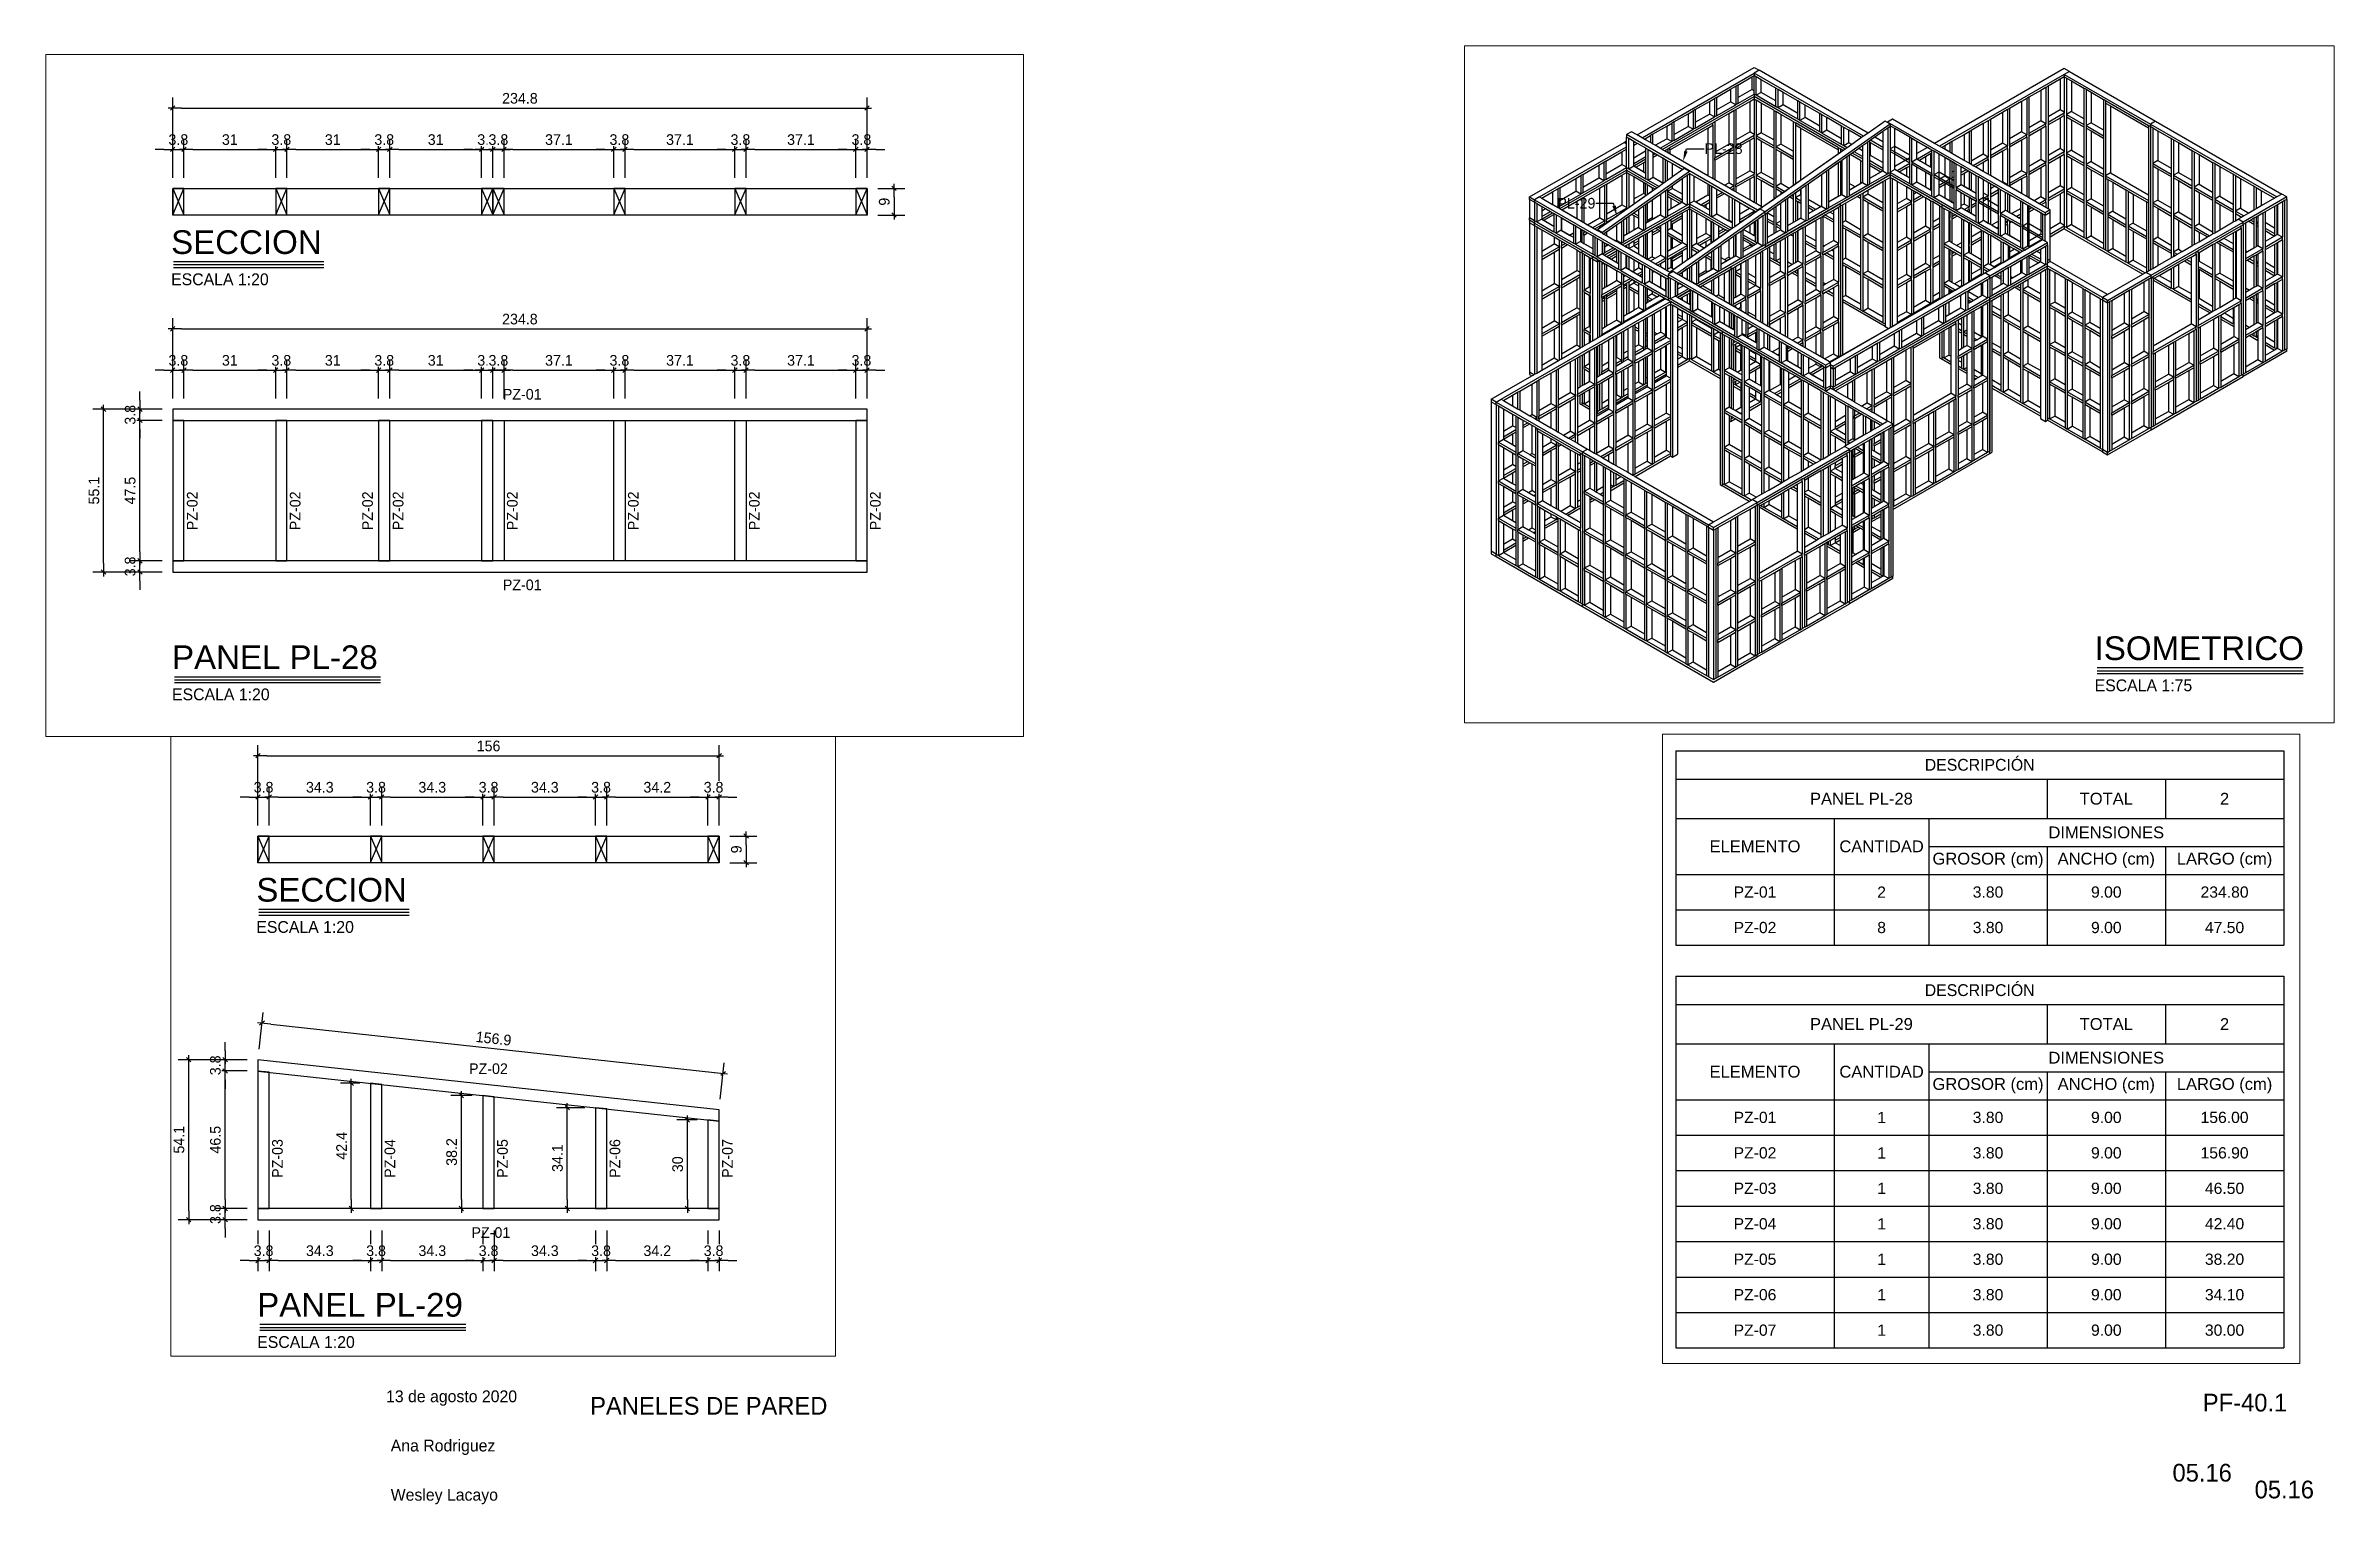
# Paper-space layout 'PT-05.16' of a CAD drawing. Header units: millimetres. Extents: x 92.1 to 130.8, y 309.4 to 334.1.
# The model-space entities are those that its viewports show. They can reach past a viewport. Long polylines and large blocks are cut down to what shows.
import ezdxf
from ezdxf import colors
from ezdxf.entities.mleader import LeaderData, LeaderLine
from ezdxf.enums import TextEntityAlignment as Align
from ezdxf.math import Vec2, Vec3

# ---------------------------------------------------------------- set-up
doc = ezdxf.new("R2010")
doc.units = ezdxf.units.MM
for name, color, linetype in [('0 @ 0.2', 7, 'Continuous'), ('0 @ 0.75', 7, 'Continuous'), ('cotas', 1, 'Continuous'), ('PANELES PARED', 2, 'Continuous'), ('TEXTO', 2, 'Continuous'), ('TEXTO @ 0.2', 2, 'Continuous'), ('TEXTOS TITULOS @ 0.2', 3, 'Continuous'), ('TEXTOS TITULOS @ 0.75', 3, 'Continuous')]:
    doc.layers.add(name, color=color, linetype=linetype)
doc.styles.add('century gothic', font='GOTHIC.TTF')
doc.styles.add('NOTAS', font='GOTHIC.TTF')
doc.styles.add('SMCtitulos', font='sanss___.ttf')
doc.styles.get("Standard").update_dxf_attribs({"font": 'arial.ttf'})
doc.dimstyles.new('ANOTATIVE CM SMCONSTRUCCIONES', dxfattribs={"dimscale": 0, "dimtxt": 0.18, "dimasz": 0.15, "dimexe": 0.18, "dimexo": 0.18, "dimgap": 0.07, "dimtad": 1, "dimdec": 1, "dimlfac": 100, "dimdsep": 46, "dimtxsty": 'century gothic', "dimblk1": 'FLECHA1', "dimblk2": 'FLECHA1', "dimsah": 1, "dimcen": 0.18, "dimdle": 0.075, "dimclrd": 1, "dimclre": 1, "dimclrt": 2, "dimaunit": 1, "dimadec": 0, "dimazin": 2, "dimtfac": 0.75, "dimtdec": 1, "dimtix": 1, "dimtmove": 2, "dimatfit": 3, "dimfxl": 0.09, "dimtvp": 1.5, "dimtfill": 1, "dimtolj": 1, "dimtzin": 0, "dimarcsym": 0})

psp = doc.layouts.new('PT-05.16')

# ---------------------------------------------------------------- texts
at = {"layer": 'TEXTO', "color": 2, "attachment_point": 1, "style": 'century gothic'}
for s, insert, char_height, width in [('13 de agosto 2020', (97.806, 311.32), 0.2, 3.7301), ('{\\H3.3333x;PANELES DE PARED}', (101.257, 311.209), 0.09, 6.0848), ('PF-40.1', (128.53, 311.263), 0.3, 3.7301), ('Ana Rodriguez', (97.885, 310.487), 0.2, 3.7301), ('05.16', (128.017, 310.077), 0.3, 3.7301), ('Wesley Lacayo', (97.885, 309.654), 0.2, 3.7301), ('05.16', (129.406, 309.793), 0.3, 3.7301)]:
    psp.add_mtext(s, dxfattribs=dict(at, insert=insert, char_height=char_height, width=width))

msp = doc.modelspace()

# ---------------------------------------------------------------- texts
at = {"layer": 'TEXTO @ 0.2', "color": 2, "char_height": 0.036, "width": 0.095414, "attachment_point": 1, "rotation": 90, "style": 'century gothic'}
for s, insert in [('PZ-02 ', (19618.1216, 4507.529)), ('PZ-02 ', (19618.4697, 4507.529)), ('PZ-02 ', (19618.7146, 4507.529)), ('PZ-02 ', (19618.8179, 4507.529)), ('PZ-02 ', (19619.2041, 4507.529)), ('PZ-02 ', (19619.6134, 4507.529)), ('PZ-02 ', (19620.0227, 4507.529)), ('PZ-02 ', (19620.432, 4507.529)), ('PZ-03 ', (19621.8809, 4507.529)), ('PZ-04 ', (19622.2614, 4507.529)), ('PZ-05 ', (19622.642, 4507.529)), ('PZ-06 ', (19623.0225, 4507.529)), ('PZ-07 ', (19623.4029, 4507.529))]:
    msp.add_mtext(s, dxfattribs=dict(at, insert=insert))
at = {"layer": 'TEXTO @ 0.2', "color": 2, "insert": (19619.1902, 4507.3619), "char_height": 0.036, "width": 0.095414, "attachment_point": 1, "style": 'century gothic'}
msp.add_mtext('PZ-01 ', dxfattribs=at)

# ---------------------------------------------------------------- blocks, each defined once
blk = doc.blocks.new('PL13')
at = {"layer": 'PANELES PARED'}
for points in [[(19458.831, 4493.4764), (19458.831, 4493.4384), (19461.1794, 4493.4384), (19461.1794, 4493.4764)], [(19458.869, 4493.4384), (19458.831, 4493.4384), (19458.831, 4492.9632), (19458.869, 4492.9632)], [(19459.2172, 4493.4384), (19459.1792, 4493.4384), (19459.1792, 4492.9632), (19459.2172, 4492.9632)], [(19459.5654, 4493.4384), (19459.5274, 4493.4384), (19459.5274, 4492.9632), (19459.5654, 4492.9632)], [(19459.9135, 4493.4384), (19459.8755, 4493.4384), (19459.8755, 4492.9632), (19459.9135, 4492.9632)], [(19459.9135, 4493.4384), (19459.9515, 4493.4384), (19459.9515, 4492.9632), (19459.9135, 4492.9632)], [(19460.3228, 4493.4384), (19460.3608, 4493.4384), (19460.3608, 4492.9632), (19460.3228, 4492.9632)], [(19460.7321, 4493.4384), (19460.7701, 4493.4384), (19460.7701, 4492.9632), (19460.7321, 4492.9632)], [(19461.1794, 4493.4384), (19461.1414, 4493.4384), (19461.1414, 4492.9632), (19461.1794, 4492.9632)], [(19458.831, 4492.9632), (19458.831, 4492.9252), (19461.1794, 4492.9252), (19461.1794, 4492.9632)]]:
    blk.add_lwpolyline(points, close=True, dxfattribs=at)
blk = doc.blocks.new('PL12')
at = {"layer": 'PANELES PARED'}
for points in [[(19479.1995, 4501.507), (19479.1995, 4501.4688), (19480.7595, 4501.2991), (19480.7595, 4501.3373)], [(19479.1995, 4501.0035), (19479.2375, 4501.0035), (19479.2375, 4501.4646), (19479.1995, 4501.4688)], [(19479.58, 4501.0035), (19479.618, 4501.0035), (19479.618, 4501.4232), (19479.58, 4501.4274)], [(19479.9605, 4501.0035), (19479.9985, 4501.0035), (19479.9985, 4501.3819), (19479.9605, 4501.386)], [(19480.341, 4501.0035), (19480.379, 4501.0035), (19480.379, 4501.3405), (19480.341, 4501.3446)], [(19480.7215, 4501.0035), (19480.7595, 4501.0035), (19480.7595, 4501.2991), (19480.7215, 4501.3032)], [(19479.1995, 4501.0035), (19479.1995, 4500.9655), (19480.7595, 4500.9655), (19480.7595, 4501.0035)]]:
    blk.add_lwpolyline(points, close=True, dxfattribs=at)
blk = doc.blocks.new('*U46')
at = {"color": 2}
blk.add_line((0, 0.052), (3.483, 0.052), dxfattribs=at)
at = {"color": 250}
blk.add_line((0, 0), (3.483, 0), dxfattribs=at)
at = {"color": 7}
blk.add_line((0, -0.047), (3.483, -0.047), dxfattribs=at)
at = {"color": 0, "linetype": 'ByBlock', "lineweight": -2, "style": 'NOTAS'}
for tag, p in [('1TITLE', (0.027, 1.014)), ('2TITLE', (-0.043, 0.181))]:
    blk.add_attdef(tag, p, '', height=0.3, dxfattribs=at)
blk.add_attdef('SCALE', text='', height=0.18, dxfattribs=at).set_placement((-0.043, -0.148), align=Align.TOP_LEFT)
blk = doc.blocks.new('PZ1')
at = {"layer": 'PANELES PARED'}
for p, q in [((19503.9863, 4507.8495), (19504.0243, 4507.7595)), ((19503.9863, 4507.7595), (19504.0243, 4507.8495))]:
    blk.add_line(p, q, dxfattribs=at)
blk.add_lwpolyline([(19503.9863, 4507.7595), (19504.0243, 4507.7595), (19504.0243, 4507.8495), (19503.9863, 4507.8495)], close=True, dxfattribs=at)
blk = doc.blocks.new('*U14')
at = {"color": 2}
blk.add_line((0, 0.052), (2.541, 0.052), dxfattribs=at)
at = {"color": 250}
blk.add_line((0, 0), (2.541, 0), dxfattribs=at)
at = {"color": 7}
blk.add_line((0, -0.047), (2.541, -0.047), dxfattribs=at)
at = {"color": 0, "linetype": 'ByBlock', "lineweight": -2, "style": 'NOTAS'}
for tag, p in [('1TITLE', (0.027, 1.014)), ('2TITLE', (-0.043, 0.181))]:
    blk.add_attdef(tag, p, '', height=0.3, dxfattribs=at)
blk.add_attdef('SCALE', text='', height=0.18, dxfattribs=at).set_placement((-0.043, -0.148), align=Align.TOP_LEFT)
blk = doc.blocks.new('FLECHA1')
at = {"color": 1}
blk.add_line((-1, 0), (0.5, 0), dxfattribs=at)
at = {"color": 4}
blk.add_line((-0.25, -0.25), (0.25, 0.25), dxfattribs=at)
blk = doc.blocks.new('*D1137')
at = {"color": 1, "lineweight": -2, "transparency": 16777216}
for p, q in [((19620.4581, 4508.6856), (19620.5493, 4508.6856)), ((19620.4581, 4508.5956), (19620.5493, 4508.5956)), ((19620.5133, 4508.6556), (19620.5133, 4508.6256))]:
    blk.add_line(p, q, dxfattribs=at)
at = {"color": 1, "lineweight": -2, "transparency": 16777216, "xscale": 0.03, "yscale": 0.03, "zscale": 0.03}
for p, rotation in [((19620.5133, 4508.6856), 90), ((19620.5133, 4508.5956), 270)]:
    blk.add_blockref('FLECHA1', p, dxfattribs=dict(at, rotation=rotation))
at = {"color": 2, "transparency": 16777216, "insert": (19620.4804, 4508.6406), "char_height": 0.036, "attachment_point": 5, "rotation": 90, "style": 'century gothic', "bg_fill": 3, "box_fill_scale": 1.1, "bg_fill_color": 256, "bg_fill_true_color": 13158600, "bg_fill_transparency": 0}
blk.add_mtext('\\A1;9', dxfattribs=at)
at = {"layer": 'Defpoints', "color": 0, "transparency": 16777216}
for p in [(19620.4221, 4508.6856), (19620.4221, 4508.5956), (19620.5133, 4508.5956)]:
    blk.add_point(p, dxfattribs=at)
blk = doc.blocks.new('*D1134')
at = {"color": 1, "lineweight": -2, "transparency": 16777216}
for p, q in [((19618.0737, 4508.7216), (19618.0737, 4508.8538)), ((19618.1117, 4508.7216), (19618.1117, 4508.8538)), ((19618.0437, 4508.8178), (19618.0137, 4508.8178)), ((19618.0737, 4508.8178), (19618.1117, 4508.8178)), ((19618.1417, 4508.8178), (19618.1717, 4508.8178))]:
    blk.add_line(p, q, dxfattribs=at)
at = {"layer": 'Defpoints', "color": 0, "transparency": 16777216}
for p in [(19618.0737, 4508.6856), (19618.1117, 4508.6856)]:
    blk.add_point(p, dxfattribs=at)
at = {"color": 1, "lineweight": -2, "transparency": 16777216, "xscale": 0.03, "yscale": 0.03, "zscale": 0.03}
blk.add_blockref('FLECHA1', (19618.0737, 4508.8178), dxfattribs=at)
at = {"color": 1, "lineweight": -2, "transparency": 16777216, "xscale": 0.03, "yscale": 0.03, "zscale": 0.03, "rotation": 180}
blk.add_blockref('FLECHA1', (19618.1117, 4508.8178), dxfattribs=at)
at = {"color": 2, "transparency": 16777216, "insert": (19618.0927, 4508.8507), "char_height": 0.036, "attachment_point": 5, "style": 'century gothic', "bg_fill": 3, "box_fill_scale": 1.1, "bg_fill_color": 256, "bg_fill_true_color": 13158600, "bg_fill_transparency": 0}
blk.add_mtext('\\A1;3.8', dxfattribs=at)
at = {"layer": 'Defpoints', "color": 0, "transparency": 16777216}
blk.add_point((19618.1117, 4508.8178), dxfattribs=at)
blk = doc.blocks.new('*D1135')
at = {"color": 1, "lineweight": -2, "transparency": 16777216}
for p, q in [((19620.3841, 4508.7216), (19620.3841, 4508.8538)), ((19620.4221, 4508.7216), (19620.4221, 4508.8538)), ((19620.3541, 4508.8178), (19620.3241, 4508.8178)), ((19620.3841, 4508.8178), (19620.4221, 4508.8178)), ((19620.4521, 4508.8178), (19620.4821, 4508.8178))]:
    blk.add_line(p, q, dxfattribs=at)
at = {"layer": 'Defpoints', "color": 0, "transparency": 16777216}
for p in [(19620.3841, 4508.6856), (19620.4221, 4508.6856)]:
    blk.add_point(p, dxfattribs=at)
at = {"color": 1, "lineweight": -2, "transparency": 16777216, "xscale": 0.03, "yscale": 0.03, "zscale": 0.03}
blk.add_blockref('FLECHA1', (19620.3841, 4508.8178), dxfattribs=at)
at = {"color": 1, "lineweight": -2, "transparency": 16777216, "xscale": 0.03, "yscale": 0.03, "zscale": 0.03, "rotation": 180}
blk.add_blockref('FLECHA1', (19620.4221, 4508.8178), dxfattribs=at)
at = {"color": 2, "transparency": 16777216, "insert": (19620.4031, 4508.8507), "char_height": 0.036, "attachment_point": 5, "style": 'century gothic', "bg_fill": 3, "box_fill_scale": 1.1, "bg_fill_color": 256, "bg_fill_true_color": 13158600, "bg_fill_transparency": 0}
blk.add_mtext('\\A1;3.8', dxfattribs=at)
at = {"layer": 'Defpoints', "color": 0, "transparency": 16777216}
blk.add_point((19620.4221, 4508.8178), dxfattribs=at)
blk = doc.blocks.new('*D1136')
at = {"color": 1, "lineweight": -2, "transparency": 16777216}
for p, q in [((19618.0737, 4508.7216), (19618.0737, 4508.9935)), ((19620.4221, 4508.7216), (19620.4221, 4508.9935)), ((19618.1037, 4508.9575), (19620.3921, 4508.9575))]:
    blk.add_line(p, q, dxfattribs=at)
at = {"layer": 'Defpoints', "color": 0, "transparency": 16777216}
for p in [(19620.4221, 4508.9575), (19618.0737, 4508.6856), (19620.4221, 4508.6856)]:
    blk.add_point(p, dxfattribs=at)
at = {"color": 1, "lineweight": -2, "transparency": 16777216, "xscale": 0.03, "yscale": 0.03, "zscale": 0.03, "rotation": 180}
blk.add_blockref('FLECHA1', (19618.0737, 4508.9575), dxfattribs=at)
at = {"color": 1, "lineweight": -2, "transparency": 16777216, "xscale": 0.03, "yscale": 0.03, "zscale": 0.03}
blk.add_blockref('FLECHA1', (19620.4221, 4508.9575), dxfattribs=at)
at = {"color": 2, "transparency": 16777216, "insert": (19619.2479, 4508.9904), "char_height": 0.036, "attachment_point": 5, "style": 'century gothic', "bg_fill": 3, "box_fill_scale": 1.1, "bg_fill_color": 256, "bg_fill_true_color": 13158600, "bg_fill_transparency": 0}
blk.add_mtext('\\A1;234.8', dxfattribs=at)
blk = doc.blocks.new('*D1138')
at = {"color": 1, "lineweight": -2, "transparency": 16777216}
for p, q in [((19618.1117, 4508.7216), (19618.1117, 4508.8538)), ((19618.4219, 4508.7216), (19618.4219, 4508.8538)), ((19618.1417, 4508.8178), (19618.3919, 4508.8178))]:
    blk.add_line(p, q, dxfattribs=at)
at = {"layer": 'Defpoints', "color": 0, "transparency": 16777216}
for p in [(19618.4219, 4508.8178), (19618.1117, 4508.6856), (19618.4219, 4508.6856)]:
    blk.add_point(p, dxfattribs=at)
at = {"color": 1, "lineweight": -2, "transparency": 16777216, "xscale": 0.03, "yscale": 0.03, "zscale": 0.03, "rotation": 180}
blk.add_blockref('FLECHA1', (19618.1117, 4508.8178), dxfattribs=at)
at = {"color": 1, "lineweight": -2, "transparency": 16777216, "xscale": 0.03, "yscale": 0.03, "zscale": 0.03}
blk.add_blockref('FLECHA1', (19618.4219, 4508.8178), dxfattribs=at)
at = {"color": 2, "transparency": 16777216, "insert": (19618.2668, 4508.8507), "char_height": 0.036, "attachment_point": 5, "style": 'century gothic', "bg_fill": 3, "box_fill_scale": 1.1, "bg_fill_color": 256, "bg_fill_true_color": 13158600, "bg_fill_transparency": 0}
blk.add_mtext('\\A1;31', dxfattribs=at)
blk = doc.blocks.new('*D1139')
at = {"color": 1, "lineweight": -2, "transparency": 16777216}
for p, q in [((19618.4219, 4508.7216), (19618.4219, 4508.8538)), ((19618.4599, 4508.7216), (19618.4599, 4508.8538)), ((19618.3919, 4508.8178), (19618.3619, 4508.8178)), ((19618.4219, 4508.8178), (19618.4599, 4508.8178)), ((19618.4899, 4508.8178), (19618.5199, 4508.8178))]:
    blk.add_line(p, q, dxfattribs=at)
at = {"layer": 'Defpoints', "color": 0, "transparency": 16777216}
for p in [(19618.4219, 4508.6856), (19618.4599, 4508.6856)]:
    blk.add_point(p, dxfattribs=at)
at = {"color": 1, "lineweight": -2, "transparency": 16777216, "xscale": 0.03, "yscale": 0.03, "zscale": 0.03}
blk.add_blockref('FLECHA1', (19618.4219, 4508.8178), dxfattribs=at)
at = {"color": 1, "lineweight": -2, "transparency": 16777216, "xscale": 0.03, "yscale": 0.03, "zscale": 0.03, "rotation": 180}
blk.add_blockref('FLECHA1', (19618.4599, 4508.8178), dxfattribs=at)
at = {"color": 2, "transparency": 16777216, "insert": (19618.4409, 4508.8507), "char_height": 0.036, "attachment_point": 5, "style": 'century gothic', "bg_fill": 3, "box_fill_scale": 1.1, "bg_fill_color": 256, "bg_fill_true_color": 13158600, "bg_fill_transparency": 0}
blk.add_mtext('\\A1;3.8', dxfattribs=at)
at = {"layer": 'Defpoints', "color": 0, "transparency": 16777216}
blk.add_point((19618.4599, 4508.8178), dxfattribs=at)
blk = doc.blocks.new('*D1140')
at = {"color": 1, "lineweight": -2, "transparency": 16777216}
for p, q in [((19618.4599, 4508.7216), (19618.4599, 4508.8538)), ((19618.77, 4508.7216), (19618.77, 4508.8538)), ((19618.4899, 4508.8178), (19618.74, 4508.8178))]:
    blk.add_line(p, q, dxfattribs=at)
at = {"layer": 'Defpoints', "color": 0, "transparency": 16777216}
for p in [(19618.77, 4508.8178), (19618.4599, 4508.6856), (19618.77, 4508.6856)]:
    blk.add_point(p, dxfattribs=at)
at = {"color": 1, "lineweight": -2, "transparency": 16777216, "xscale": 0.03, "yscale": 0.03, "zscale": 0.03, "rotation": 180}
blk.add_blockref('FLECHA1', (19618.4599, 4508.8178), dxfattribs=at)
at = {"color": 1, "lineweight": -2, "transparency": 16777216, "xscale": 0.03, "yscale": 0.03, "zscale": 0.03}
blk.add_blockref('FLECHA1', (19618.77, 4508.8178), dxfattribs=at)
at = {"color": 2, "transparency": 16777216, "insert": (19618.615, 4508.8507), "char_height": 0.036, "attachment_point": 5, "style": 'century gothic', "bg_fill": 3, "box_fill_scale": 1.1, "bg_fill_color": 256, "bg_fill_true_color": 13158600, "bg_fill_transparency": 0}
blk.add_mtext('\\A1;31', dxfattribs=at)
blk = doc.blocks.new('*D1141')
at = {"color": 1, "lineweight": -2, "transparency": 16777216}
for p, q in [((19618.77, 4508.7216), (19618.77, 4508.8538)), ((19618.808, 4508.7216), (19618.808, 4508.8538)), ((19618.74, 4508.8178), (19618.71, 4508.8178)), ((19618.77, 4508.8178), (19618.808, 4508.8178)), ((19618.838, 4508.8178), (19618.868, 4508.8178))]:
    blk.add_line(p, q, dxfattribs=at)
at = {"layer": 'Defpoints', "color": 0, "transparency": 16777216}
for p in [(19618.77, 4508.6856), (19618.808, 4508.6856)]:
    blk.add_point(p, dxfattribs=at)
at = {"color": 1, "lineweight": -2, "transparency": 16777216, "xscale": 0.03, "yscale": 0.03, "zscale": 0.03}
blk.add_blockref('FLECHA1', (19618.77, 4508.8178), dxfattribs=at)
at = {"color": 1, "lineweight": -2, "transparency": 16777216, "xscale": 0.03, "yscale": 0.03, "zscale": 0.03, "rotation": 180}
blk.add_blockref('FLECHA1', (19618.808, 4508.8178), dxfattribs=at)
at = {"color": 2, "transparency": 16777216, "insert": (19618.789, 4508.8507), "char_height": 0.036, "attachment_point": 5, "style": 'century gothic', "bg_fill": 3, "box_fill_scale": 1.1, "bg_fill_color": 256, "bg_fill_true_color": 13158600, "bg_fill_transparency": 0}
blk.add_mtext('\\A1;3.8', dxfattribs=at)
at = {"layer": 'Defpoints', "color": 0, "transparency": 16777216}
blk.add_point((19618.808, 4508.8178), dxfattribs=at)
blk = doc.blocks.new('*D1142')
at = {"color": 1, "lineweight": -2, "transparency": 16777216}
for p, q in [((19618.808, 4508.7216), (19618.808, 4508.8538)), ((19619.1182, 4508.7216), (19619.1182, 4508.8538)), ((19618.838, 4508.8178), (19619.0882, 4508.8178))]:
    blk.add_line(p, q, dxfattribs=at)
at = {"layer": 'Defpoints', "color": 0, "transparency": 16777216}
for p in [(19619.1182, 4508.8178), (19618.808, 4508.6856), (19619.1182, 4508.6856)]:
    blk.add_point(p, dxfattribs=at)
at = {"color": 1, "lineweight": -2, "transparency": 16777216, "xscale": 0.03, "yscale": 0.03, "zscale": 0.03, "rotation": 180}
blk.add_blockref('FLECHA1', (19618.808, 4508.8178), dxfattribs=at)
at = {"color": 1, "lineweight": -2, "transparency": 16777216, "xscale": 0.03, "yscale": 0.03, "zscale": 0.03}
blk.add_blockref('FLECHA1', (19619.1182, 4508.8178), dxfattribs=at)
at = {"color": 2, "transparency": 16777216, "insert": (19618.9631, 4508.8507), "char_height": 0.036, "attachment_point": 5, "style": 'century gothic', "bg_fill": 3, "box_fill_scale": 1.1, "bg_fill_color": 256, "bg_fill_true_color": 13158600, "bg_fill_transparency": 0}
blk.add_mtext('\\A1;31', dxfattribs=at)
blk = doc.blocks.new('*D1143')
at = {"color": 1, "lineweight": -2, "transparency": 16777216}
for p, q in [((19619.1182, 4508.7216), (19619.1182, 4508.8538)), ((19619.1562, 4508.7216), (19619.1562, 4508.8538)), ((19619.0882, 4508.8178), (19619.0582, 4508.8178)), ((19619.1182, 4508.8178), (19619.1562, 4508.8178)), ((19619.1862, 4508.8178), (19619.2162, 4508.8178))]:
    blk.add_line(p, q, dxfattribs=at)
at = {"layer": 'Defpoints', "color": 0, "transparency": 16777216}
for p in [(19619.1182, 4508.6856), (19619.1562, 4508.6856)]:
    blk.add_point(p, dxfattribs=at)
at = {"color": 1, "lineweight": -2, "transparency": 16777216, "xscale": 0.03, "yscale": 0.03, "zscale": 0.03}
blk.add_blockref('FLECHA1', (19619.1182, 4508.8178), dxfattribs=at)
at = {"color": 1, "lineweight": -2, "transparency": 16777216, "xscale": 0.03, "yscale": 0.03, "zscale": 0.03, "rotation": 180}
blk.add_blockref('FLECHA1', (19619.1562, 4508.8178), dxfattribs=at)
at = {"color": 2, "transparency": 16777216, "insert": (19619.1372, 4508.8507), "char_height": 0.036, "attachment_point": 5, "style": 'century gothic', "bg_fill": 3, "box_fill_scale": 1.1, "bg_fill_color": 256, "bg_fill_true_color": 13158600, "bg_fill_transparency": 0}
blk.add_mtext('\\A1;3.8', dxfattribs=at)
at = {"layer": 'Defpoints', "color": 0, "transparency": 16777216}
blk.add_point((19619.1562, 4508.8178), dxfattribs=at)
blk = doc.blocks.new('*D1144')
at = {"color": 1, "lineweight": -2, "transparency": 16777216}
for p, q in [((19619.1562, 4508.7216), (19619.1562, 4508.8538)), ((19619.1942, 4508.7216), (19619.1942, 4508.8538)), ((19619.1262, 4508.8178), (19619.0962, 4508.8178)), ((19619.1562, 4508.8178), (19619.1942, 4508.8178)), ((19619.2242, 4508.8178), (19619.2542, 4508.8178))]:
    blk.add_line(p, q, dxfattribs=at)
at = {"layer": 'Defpoints', "color": 0, "transparency": 16777216}
for p in [(19619.1562, 4508.6856), (19619.1942, 4508.6856)]:
    blk.add_point(p, dxfattribs=at)
at = {"color": 1, "lineweight": -2, "transparency": 16777216, "xscale": 0.03, "yscale": 0.03, "zscale": 0.03}
blk.add_blockref('FLECHA1', (19619.1562, 4508.8178), dxfattribs=at)
at = {"color": 1, "lineweight": -2, "transparency": 16777216, "xscale": 0.03, "yscale": 0.03, "zscale": 0.03, "rotation": 180}
blk.add_blockref('FLECHA1', (19619.1942, 4508.8178), dxfattribs=at)
at = {"color": 2, "transparency": 16777216, "insert": (19619.1752, 4508.8507), "char_height": 0.036, "attachment_point": 5, "style": 'century gothic', "bg_fill": 3, "box_fill_scale": 1.1, "bg_fill_color": 256, "bg_fill_true_color": 13158600, "bg_fill_transparency": 0}
blk.add_mtext('\\A1;3.8', dxfattribs=at)
at = {"layer": 'Defpoints', "color": 0, "transparency": 16777216}
blk.add_point((19619.1942, 4508.8178), dxfattribs=at)
blk = doc.blocks.new('*D1145')
at = {"color": 1, "lineweight": -2, "transparency": 16777216}
for p, q in [((19619.1942, 4508.7216), (19619.1942, 4508.8538)), ((19619.5655, 4508.7216), (19619.5655, 4508.8538)), ((19619.2242, 4508.8178), (19619.5355, 4508.8178))]:
    blk.add_line(p, q, dxfattribs=at)
at = {"layer": 'Defpoints', "color": 0, "transparency": 16777216}
for p in [(19619.5655, 4508.8178), (19619.1942, 4508.6856), (19619.5655, 4508.6856)]:
    blk.add_point(p, dxfattribs=at)
at = {"color": 1, "lineweight": -2, "transparency": 16777216, "xscale": 0.03, "yscale": 0.03, "zscale": 0.03, "rotation": 180}
blk.add_blockref('FLECHA1', (19619.1942, 4508.8178), dxfattribs=at)
at = {"color": 1, "lineweight": -2, "transparency": 16777216, "xscale": 0.03, "yscale": 0.03, "zscale": 0.03}
blk.add_blockref('FLECHA1', (19619.5655, 4508.8178), dxfattribs=at)
at = {"color": 2, "transparency": 16777216, "insert": (19619.3799, 4508.8507), "char_height": 0.036, "attachment_point": 5, "style": 'century gothic', "bg_fill": 3, "box_fill_scale": 1.1, "bg_fill_color": 256, "bg_fill_true_color": 13158600, "bg_fill_transparency": 0}
blk.add_mtext('\\A1;37.1', dxfattribs=at)
blk = doc.blocks.new('*D1146')
at = {"color": 1, "lineweight": -2, "transparency": 16777216}
for p, q in [((19619.5655, 4508.7216), (19619.5655, 4508.8538)), ((19619.6035, 4508.7216), (19619.6035, 4508.8538)), ((19619.5355, 4508.8178), (19619.5055, 4508.8178)), ((19619.5655, 4508.8178), (19619.6035, 4508.8178)), ((19619.6335, 4508.8178), (19619.6635, 4508.8178))]:
    blk.add_line(p, q, dxfattribs=at)
at = {"layer": 'Defpoints', "color": 0, "transparency": 16777216}
for p in [(19619.5655, 4508.6856), (19619.6035, 4508.6856)]:
    blk.add_point(p, dxfattribs=at)
at = {"color": 1, "lineweight": -2, "transparency": 16777216, "xscale": 0.03, "yscale": 0.03, "zscale": 0.03}
blk.add_blockref('FLECHA1', (19619.5655, 4508.8178), dxfattribs=at)
at = {"color": 1, "lineweight": -2, "transparency": 16777216, "xscale": 0.03, "yscale": 0.03, "zscale": 0.03, "rotation": 180}
blk.add_blockref('FLECHA1', (19619.6035, 4508.8178), dxfattribs=at)
at = {"color": 2, "transparency": 16777216, "insert": (19619.5845, 4508.8507), "char_height": 0.036, "attachment_point": 5, "style": 'century gothic', "bg_fill": 3, "box_fill_scale": 1.1, "bg_fill_color": 256, "bg_fill_true_color": 13158600, "bg_fill_transparency": 0}
blk.add_mtext('\\A1;3.8', dxfattribs=at)
at = {"layer": 'Defpoints', "color": 0, "transparency": 16777216}
blk.add_point((19619.6035, 4508.8178), dxfattribs=at)
blk = doc.blocks.new('*D1147')
at = {"color": 1, "lineweight": -2, "transparency": 16777216}
for p, q in [((19619.6035, 4508.7216), (19619.6035, 4508.8538)), ((19619.9748, 4508.7216), (19619.9748, 4508.8538)), ((19619.6335, 4508.8178), (19619.9448, 4508.8178))]:
    blk.add_line(p, q, dxfattribs=at)
at = {"layer": 'Defpoints', "color": 0, "transparency": 16777216}
for p in [(19619.9748, 4508.8178), (19619.6035, 4508.6856), (19619.9748, 4508.6856)]:
    blk.add_point(p, dxfattribs=at)
at = {"color": 1, "lineweight": -2, "transparency": 16777216, "xscale": 0.03, "yscale": 0.03, "zscale": 0.03, "rotation": 180}
blk.add_blockref('FLECHA1', (19619.6035, 4508.8178), dxfattribs=at)
at = {"color": 1, "lineweight": -2, "transparency": 16777216, "xscale": 0.03, "yscale": 0.03, "zscale": 0.03}
blk.add_blockref('FLECHA1', (19619.9748, 4508.8178), dxfattribs=at)
at = {"color": 2, "transparency": 16777216, "insert": (19619.7892, 4508.8507), "char_height": 0.036, "attachment_point": 5, "style": 'century gothic', "bg_fill": 3, "box_fill_scale": 1.1, "bg_fill_color": 256, "bg_fill_true_color": 13158600, "bg_fill_transparency": 0}
blk.add_mtext('\\A1;37.1', dxfattribs=at)
blk = doc.blocks.new('*D1148')
at = {"color": 1, "lineweight": -2, "transparency": 16777216}
for p, q in [((19619.9748, 4508.7216), (19619.9748, 4508.8538)), ((19620.0128, 4508.7216), (19620.0128, 4508.8538)), ((19619.9448, 4508.8178), (19619.9148, 4508.8178)), ((19619.9748, 4508.8178), (19620.0128, 4508.8178)), ((19620.0428, 4508.8178), (19620.0728, 4508.8178))]:
    blk.add_line(p, q, dxfattribs=at)
at = {"layer": 'Defpoints', "color": 0, "transparency": 16777216}
for p in [(19619.9748, 4508.6856), (19620.0128, 4508.6856)]:
    blk.add_point(p, dxfattribs=at)
at = {"color": 1, "lineweight": -2, "transparency": 16777216, "xscale": 0.03, "yscale": 0.03, "zscale": 0.03}
blk.add_blockref('FLECHA1', (19619.9748, 4508.8178), dxfattribs=at)
at = {"color": 1, "lineweight": -2, "transparency": 16777216, "xscale": 0.03, "yscale": 0.03, "zscale": 0.03, "rotation": 180}
blk.add_blockref('FLECHA1', (19620.0128, 4508.8178), dxfattribs=at)
at = {"color": 2, "transparency": 16777216, "insert": (19619.9938, 4508.8507), "char_height": 0.036, "attachment_point": 5, "style": 'century gothic', "bg_fill": 3, "box_fill_scale": 1.1, "bg_fill_color": 256, "bg_fill_true_color": 13158600, "bg_fill_transparency": 0}
blk.add_mtext('\\A1;3.8', dxfattribs=at)
at = {"layer": 'Defpoints', "color": 0, "transparency": 16777216}
blk.add_point((19620.0128, 4508.8178), dxfattribs=at)
blk = doc.blocks.new('*D1149')
at = {"color": 1, "lineweight": -2, "transparency": 16777216}
for p, q in [((19620.0128, 4508.7216), (19620.0128, 4508.8538)), ((19620.3841, 4508.7216), (19620.3841, 4508.8538)), ((19620.0428, 4508.8178), (19620.3541, 4508.8178))]:
    blk.add_line(p, q, dxfattribs=at)
at = {"layer": 'Defpoints', "color": 0, "transparency": 16777216}
for p in [(19620.3841, 4508.8178), (19620.0128, 4508.6856), (19620.3841, 4508.6856)]:
    blk.add_point(p, dxfattribs=at)
at = {"color": 1, "lineweight": -2, "transparency": 16777216, "xscale": 0.03, "yscale": 0.03, "zscale": 0.03, "rotation": 180}
blk.add_blockref('FLECHA1', (19620.0128, 4508.8178), dxfattribs=at)
at = {"color": 1, "lineweight": -2, "transparency": 16777216, "xscale": 0.03, "yscale": 0.03, "zscale": 0.03}
blk.add_blockref('FLECHA1', (19620.3841, 4508.8178), dxfattribs=at)
at = {"color": 2, "transparency": 16777216, "insert": (19620.1985, 4508.8507), "char_height": 0.036, "attachment_point": 5, "style": 'century gothic', "bg_fill": 3, "box_fill_scale": 1.1, "bg_fill_color": 256, "bg_fill_true_color": 13158600, "bg_fill_transparency": 0}
blk.add_mtext('\\A1;37.1', dxfattribs=at)
blk = doc.blocks.new('*D1150')
at = {"color": 1, "lineweight": -2, "transparency": 16777216}
for p, q in [((19618.0437, 4508.0707), (19618.0137, 4508.0707)), ((19618.0737, 4507.9745), (19618.0737, 4508.1067)), ((19618.0737, 4508.0707), (19618.1117, 4508.0707)), ((19618.1117, 4507.9745), (19618.1117, 4508.1067)), ((19618.1417, 4508.0707), (19618.1717, 4508.0707))]:
    blk.add_line(p, q, dxfattribs=at)
at = {"layer": 'Defpoints', "color": 0, "transparency": 16777216}
for p in [(19618.0737, 4507.9385), (19618.1117, 4507.9385)]:
    blk.add_point(p, dxfattribs=at)
at = {"color": 1, "lineweight": -2, "transparency": 16777216, "xscale": 0.03, "yscale": 0.03, "zscale": 0.03}
blk.add_blockref('FLECHA1', (19618.0737, 4508.0707), dxfattribs=at)
at = {"color": 1, "lineweight": -2, "transparency": 16777216, "xscale": 0.03, "yscale": 0.03, "zscale": 0.03, "rotation": 180}
blk.add_blockref('FLECHA1', (19618.1117, 4508.0707), dxfattribs=at)
at = {"color": 2, "transparency": 16777216, "insert": (19618.0927, 4508.1036), "char_height": 0.036, "attachment_point": 5, "style": 'century gothic', "bg_fill": 3, "box_fill_scale": 1.1, "bg_fill_color": 256, "bg_fill_true_color": 13158600, "bg_fill_transparency": 0}
blk.add_mtext('\\A1;3.8', dxfattribs=at)
at = {"layer": 'Defpoints', "color": 0, "transparency": 16777216}
blk.add_point((19618.1117, 4508.0707), dxfattribs=at)
blk = doc.blocks.new('*D1151')
at = {"color": 1, "lineweight": -2, "transparency": 16777216}
for p, q in [((19620.3541, 4508.0707), (19620.3241, 4508.0707)), ((19620.3841, 4507.9745), (19620.3841, 4508.1067)), ((19620.3841, 4508.0707), (19620.4221, 4508.0707)), ((19620.4221, 4507.9745), (19620.4221, 4508.1067)), ((19620.4521, 4508.0707), (19620.4821, 4508.0707))]:
    blk.add_line(p, q, dxfattribs=at)
at = {"layer": 'Defpoints', "color": 0, "transparency": 16777216}
for p in [(19620.3841, 4507.9385), (19620.4221, 4507.9385)]:
    blk.add_point(p, dxfattribs=at)
at = {"color": 1, "lineweight": -2, "transparency": 16777216, "xscale": 0.03, "yscale": 0.03, "zscale": 0.03}
blk.add_blockref('FLECHA1', (19620.3841, 4508.0707), dxfattribs=at)
at = {"color": 1, "lineweight": -2, "transparency": 16777216, "xscale": 0.03, "yscale": 0.03, "zscale": 0.03, "rotation": 180}
blk.add_blockref('FLECHA1', (19620.4221, 4508.0707), dxfattribs=at)
at = {"color": 2, "transparency": 16777216, "insert": (19620.4031, 4508.1036), "char_height": 0.036, "attachment_point": 5, "style": 'century gothic', "bg_fill": 3, "box_fill_scale": 1.1, "bg_fill_color": 256, "bg_fill_true_color": 13158600, "bg_fill_transparency": 0}
blk.add_mtext('\\A1;3.8', dxfattribs=at)
at = {"layer": 'Defpoints', "color": 0, "transparency": 16777216}
blk.add_point((19620.4221, 4508.0707), dxfattribs=at)
blk = doc.blocks.new('*D1152')
at = {"color": 1, "lineweight": -2, "transparency": 16777216}
for p, q in [((19618.0737, 4507.9745), (19618.0737, 4508.2463)), ((19618.1037, 4508.2103), (19620.3921, 4508.2103)), ((19620.4221, 4507.9745), (19620.4221, 4508.2463))]:
    blk.add_line(p, q, dxfattribs=at)
at = {"layer": 'Defpoints', "color": 0, "transparency": 16777216}
for p in [(19620.4221, 4508.2103), (19618.0737, 4507.9385), (19620.4221, 4507.9385)]:
    blk.add_point(p, dxfattribs=at)
at = {"color": 1, "lineweight": -2, "transparency": 16777216, "xscale": 0.03, "yscale": 0.03, "zscale": 0.03, "rotation": 180}
blk.add_blockref('FLECHA1', (19618.0737, 4508.2103), dxfattribs=at)
at = {"color": 1, "lineweight": -2, "transparency": 16777216, "xscale": 0.03, "yscale": 0.03, "zscale": 0.03}
blk.add_blockref('FLECHA1', (19620.4221, 4508.2103), dxfattribs=at)
at = {"color": 2, "transparency": 16777216, "insert": (19619.2479, 4508.2432), "char_height": 0.036, "attachment_point": 5, "style": 'century gothic', "bg_fill": 3, "box_fill_scale": 1.1, "bg_fill_color": 256, "bg_fill_true_color": 13158600, "bg_fill_transparency": 0}
blk.add_mtext('\\A1;234.8', dxfattribs=at)
blk = doc.blocks.new('*D1153')
at = {"color": 1, "lineweight": -2, "transparency": 16777216}
for p, q in [((19618.1117, 4507.9745), (19618.1117, 4508.1067)), ((19618.1417, 4508.0707), (19618.3919, 4508.0707)), ((19618.4219, 4507.9745), (19618.4219, 4508.1067))]:
    blk.add_line(p, q, dxfattribs=at)
at = {"layer": 'Defpoints', "color": 0, "transparency": 16777216}
for p in [(19618.4219, 4508.0707), (19618.1117, 4507.9385), (19618.4219, 4507.9385)]:
    blk.add_point(p, dxfattribs=at)
at = {"color": 1, "lineweight": -2, "transparency": 16777216, "xscale": 0.03, "yscale": 0.03, "zscale": 0.03, "rotation": 180}
blk.add_blockref('FLECHA1', (19618.1117, 4508.0707), dxfattribs=at)
at = {"color": 1, "lineweight": -2, "transparency": 16777216, "xscale": 0.03, "yscale": 0.03, "zscale": 0.03}
blk.add_blockref('FLECHA1', (19618.4219, 4508.0707), dxfattribs=at)
at = {"color": 2, "transparency": 16777216, "insert": (19618.2668, 4508.1036), "char_height": 0.036, "attachment_point": 5, "style": 'century gothic', "bg_fill": 3, "box_fill_scale": 1.1, "bg_fill_color": 256, "bg_fill_true_color": 13158600, "bg_fill_transparency": 0}
blk.add_mtext('\\A1;31', dxfattribs=at)
blk = doc.blocks.new('*D1154')
at = {"color": 1, "lineweight": -2, "transparency": 16777216}
for p, q in [((19618.3919, 4508.0707), (19618.3619, 4508.0707)), ((19618.4219, 4507.9745), (19618.4219, 4508.1067)), ((19618.4219, 4508.0707), (19618.4599, 4508.0707)), ((19618.4599, 4507.9745), (19618.4599, 4508.1067)), ((19618.4899, 4508.0707), (19618.5199, 4508.0707))]:
    blk.add_line(p, q, dxfattribs=at)
at = {"layer": 'Defpoints', "color": 0, "transparency": 16777216}
for p in [(19618.4219, 4507.9385), (19618.4599, 4507.9385)]:
    blk.add_point(p, dxfattribs=at)
at = {"color": 1, "lineweight": -2, "transparency": 16777216, "xscale": 0.03, "yscale": 0.03, "zscale": 0.03}
blk.add_blockref('FLECHA1', (19618.4219, 4508.0707), dxfattribs=at)
at = {"color": 1, "lineweight": -2, "transparency": 16777216, "xscale": 0.03, "yscale": 0.03, "zscale": 0.03, "rotation": 180}
blk.add_blockref('FLECHA1', (19618.4599, 4508.0707), dxfattribs=at)
at = {"color": 2, "transparency": 16777216, "insert": (19618.4409, 4508.1036), "char_height": 0.036, "attachment_point": 5, "style": 'century gothic', "bg_fill": 3, "box_fill_scale": 1.1, "bg_fill_color": 256, "bg_fill_true_color": 13158600, "bg_fill_transparency": 0}
blk.add_mtext('\\A1;3.8', dxfattribs=at)
at = {"layer": 'Defpoints', "color": 0, "transparency": 16777216}
blk.add_point((19618.4599, 4508.0707), dxfattribs=at)
blk = doc.blocks.new('*D1155')
at = {"color": 1, "lineweight": -2, "transparency": 16777216}
for p, q in [((19618.4599, 4507.9745), (19618.4599, 4508.1067)), ((19618.4899, 4508.0707), (19618.74, 4508.0707)), ((19618.77, 4507.9745), (19618.77, 4508.1067))]:
    blk.add_line(p, q, dxfattribs=at)
at = {"layer": 'Defpoints', "color": 0, "transparency": 16777216}
for p in [(19618.77, 4508.0707), (19618.4599, 4507.9385), (19618.77, 4507.9385)]:
    blk.add_point(p, dxfattribs=at)
at = {"color": 1, "lineweight": -2, "transparency": 16777216, "xscale": 0.03, "yscale": 0.03, "zscale": 0.03, "rotation": 180}
blk.add_blockref('FLECHA1', (19618.4599, 4508.0707), dxfattribs=at)
at = {"color": 1, "lineweight": -2, "transparency": 16777216, "xscale": 0.03, "yscale": 0.03, "zscale": 0.03}
blk.add_blockref('FLECHA1', (19618.77, 4508.0707), dxfattribs=at)
at = {"color": 2, "transparency": 16777216, "insert": (19618.615, 4508.1036), "char_height": 0.036, "attachment_point": 5, "style": 'century gothic', "bg_fill": 3, "box_fill_scale": 1.1, "bg_fill_color": 256, "bg_fill_true_color": 13158600, "bg_fill_transparency": 0}
blk.add_mtext('\\A1;31', dxfattribs=at)
blk = doc.blocks.new('*D1156')
at = {"color": 1, "lineweight": -2, "transparency": 16777216}
for p, q in [((19618.74, 4508.0707), (19618.71, 4508.0707)), ((19618.77, 4507.9745), (19618.77, 4508.1067)), ((19618.77, 4508.0707), (19618.808, 4508.0707)), ((19618.808, 4507.9745), (19618.808, 4508.1067)), ((19618.838, 4508.0707), (19618.868, 4508.0707))]:
    blk.add_line(p, q, dxfattribs=at)
at = {"layer": 'Defpoints', "color": 0, "transparency": 16777216}
for p in [(19618.77, 4507.9385), (19618.808, 4507.9385)]:
    blk.add_point(p, dxfattribs=at)
at = {"color": 1, "lineweight": -2, "transparency": 16777216, "xscale": 0.03, "yscale": 0.03, "zscale": 0.03}
blk.add_blockref('FLECHA1', (19618.77, 4508.0707), dxfattribs=at)
at = {"color": 1, "lineweight": -2, "transparency": 16777216, "xscale": 0.03, "yscale": 0.03, "zscale": 0.03, "rotation": 180}
blk.add_blockref('FLECHA1', (19618.808, 4508.0707), dxfattribs=at)
at = {"color": 2, "transparency": 16777216, "insert": (19618.789, 4508.1036), "char_height": 0.036, "attachment_point": 5, "style": 'century gothic', "bg_fill": 3, "box_fill_scale": 1.1, "bg_fill_color": 256, "bg_fill_true_color": 13158600, "bg_fill_transparency": 0}
blk.add_mtext('\\A1;3.8', dxfattribs=at)
at = {"layer": 'Defpoints', "color": 0, "transparency": 16777216}
blk.add_point((19618.808, 4508.0707), dxfattribs=at)
blk = doc.blocks.new('*D1157')
at = {"color": 1, "lineweight": -2, "transparency": 16777216}
for p, q in [((19618.808, 4507.9745), (19618.808, 4508.1067)), ((19618.838, 4508.0707), (19619.0882, 4508.0707)), ((19619.1182, 4507.9745), (19619.1182, 4508.1067))]:
    blk.add_line(p, q, dxfattribs=at)
at = {"layer": 'Defpoints', "color": 0, "transparency": 16777216}
for p in [(19619.1182, 4508.0707), (19618.808, 4507.9385), (19619.1182, 4507.9385)]:
    blk.add_point(p, dxfattribs=at)
at = {"color": 1, "lineweight": -2, "transparency": 16777216, "xscale": 0.03, "yscale": 0.03, "zscale": 0.03, "rotation": 180}
blk.add_blockref('FLECHA1', (19618.808, 4508.0707), dxfattribs=at)
at = {"color": 1, "lineweight": -2, "transparency": 16777216, "xscale": 0.03, "yscale": 0.03, "zscale": 0.03}
blk.add_blockref('FLECHA1', (19619.1182, 4508.0707), dxfattribs=at)
at = {"color": 2, "transparency": 16777216, "insert": (19618.9631, 4508.1036), "char_height": 0.036, "attachment_point": 5, "style": 'century gothic', "bg_fill": 3, "box_fill_scale": 1.1, "bg_fill_color": 256, "bg_fill_true_color": 13158600, "bg_fill_transparency": 0}
blk.add_mtext('\\A1;31', dxfattribs=at)
blk = doc.blocks.new('*D1158')
at = {"color": 1, "lineweight": -2, "transparency": 16777216}
for p, q in [((19619.0882, 4508.0707), (19619.0582, 4508.0707)), ((19619.1182, 4507.9745), (19619.1182, 4508.1067)), ((19619.1182, 4508.0707), (19619.1562, 4508.0707)), ((19619.1562, 4507.9745), (19619.1562, 4508.1067)), ((19619.1862, 4508.0707), (19619.2162, 4508.0707))]:
    blk.add_line(p, q, dxfattribs=at)
at = {"layer": 'Defpoints', "color": 0, "transparency": 16777216}
for p in [(19619.1182, 4507.9385), (19619.1562, 4507.9385)]:
    blk.add_point(p, dxfattribs=at)
at = {"color": 1, "lineweight": -2, "transparency": 16777216, "xscale": 0.03, "yscale": 0.03, "zscale": 0.03}
blk.add_blockref('FLECHA1', (19619.1182, 4508.0707), dxfattribs=at)
at = {"color": 1, "lineweight": -2, "transparency": 16777216, "xscale": 0.03, "yscale": 0.03, "zscale": 0.03, "rotation": 180}
blk.add_blockref('FLECHA1', (19619.1562, 4508.0707), dxfattribs=at)
at = {"color": 2, "transparency": 16777216, "insert": (19619.1372, 4508.1036), "char_height": 0.036, "attachment_point": 5, "style": 'century gothic', "bg_fill": 3, "box_fill_scale": 1.1, "bg_fill_color": 256, "bg_fill_true_color": 13158600, "bg_fill_transparency": 0}
blk.add_mtext('\\A1;3.8', dxfattribs=at)
at = {"layer": 'Defpoints', "color": 0, "transparency": 16777216}
blk.add_point((19619.1562, 4508.0707), dxfattribs=at)
blk = doc.blocks.new('*D1159')
at = {"color": 1, "lineweight": -2, "transparency": 16777216}
for p, q in [((19619.1262, 4508.0707), (19619.0962, 4508.0707)), ((19619.1562, 4507.9745), (19619.1562, 4508.1067)), ((19619.1562, 4508.0707), (19619.1942, 4508.0707)), ((19619.1942, 4507.9745), (19619.1942, 4508.1067)), ((19619.2242, 4508.0707), (19619.2542, 4508.0707))]:
    blk.add_line(p, q, dxfattribs=at)
at = {"layer": 'Defpoints', "color": 0, "transparency": 16777216}
for p in [(19619.1562, 4507.9385), (19619.1942, 4507.9385)]:
    blk.add_point(p, dxfattribs=at)
at = {"color": 1, "lineweight": -2, "transparency": 16777216, "xscale": 0.03, "yscale": 0.03, "zscale": 0.03}
blk.add_blockref('FLECHA1', (19619.1562, 4508.0707), dxfattribs=at)
at = {"color": 1, "lineweight": -2, "transparency": 16777216, "xscale": 0.03, "yscale": 0.03, "zscale": 0.03, "rotation": 180}
blk.add_blockref('FLECHA1', (19619.1942, 4508.0707), dxfattribs=at)
at = {"color": 2, "transparency": 16777216, "insert": (19619.1752, 4508.1036), "char_height": 0.036, "attachment_point": 5, "style": 'century gothic', "bg_fill": 3, "box_fill_scale": 1.1, "bg_fill_color": 256, "bg_fill_true_color": 13158600, "bg_fill_transparency": 0}
blk.add_mtext('\\A1;3.8', dxfattribs=at)
at = {"layer": 'Defpoints', "color": 0, "transparency": 16777216}
blk.add_point((19619.1942, 4508.0707), dxfattribs=at)
blk = doc.blocks.new('*D1160')
at = {"color": 1, "lineweight": -2, "transparency": 16777216}
for p, q in [((19619.1942, 4507.9745), (19619.1942, 4508.1067)), ((19619.2242, 4508.0707), (19619.5355, 4508.0707)), ((19619.5655, 4507.9745), (19619.5655, 4508.1067))]:
    blk.add_line(p, q, dxfattribs=at)
at = {"layer": 'Defpoints', "color": 0, "transparency": 16777216}
for p in [(19619.5655, 4508.0707), (19619.1942, 4507.9385), (19619.5655, 4507.9385)]:
    blk.add_point(p, dxfattribs=at)
at = {"color": 1, "lineweight": -2, "transparency": 16777216, "xscale": 0.03, "yscale": 0.03, "zscale": 0.03, "rotation": 180}
blk.add_blockref('FLECHA1', (19619.1942, 4508.0707), dxfattribs=at)
at = {"color": 1, "lineweight": -2, "transparency": 16777216, "xscale": 0.03, "yscale": 0.03, "zscale": 0.03}
blk.add_blockref('FLECHA1', (19619.5655, 4508.0707), dxfattribs=at)
at = {"color": 2, "transparency": 16777216, "insert": (19619.3799, 4508.1036), "char_height": 0.036, "attachment_point": 5, "style": 'century gothic', "bg_fill": 3, "box_fill_scale": 1.1, "bg_fill_color": 256, "bg_fill_true_color": 13158600, "bg_fill_transparency": 0}
blk.add_mtext('\\A1;37.1', dxfattribs=at)
blk = doc.blocks.new('*D1161')
at = {"color": 1, "lineweight": -2, "transparency": 16777216}
for p, q in [((19619.5355, 4508.0707), (19619.5055, 4508.0707)), ((19619.5655, 4507.9745), (19619.5655, 4508.1067)), ((19619.5655, 4508.0707), (19619.6035, 4508.0707)), ((19619.6035, 4507.9745), (19619.6035, 4508.1067)), ((19619.6335, 4508.0707), (19619.6635, 4508.0707))]:
    blk.add_line(p, q, dxfattribs=at)
at = {"layer": 'Defpoints', "color": 0, "transparency": 16777216}
for p in [(19619.5655, 4507.9385), (19619.6035, 4507.9385)]:
    blk.add_point(p, dxfattribs=at)
at = {"color": 1, "lineweight": -2, "transparency": 16777216, "xscale": 0.03, "yscale": 0.03, "zscale": 0.03}
blk.add_blockref('FLECHA1', (19619.5655, 4508.0707), dxfattribs=at)
at = {"color": 1, "lineweight": -2, "transparency": 16777216, "xscale": 0.03, "yscale": 0.03, "zscale": 0.03, "rotation": 180}
blk.add_blockref('FLECHA1', (19619.6035, 4508.0707), dxfattribs=at)
at = {"color": 2, "transparency": 16777216, "insert": (19619.5845, 4508.1036), "char_height": 0.036, "attachment_point": 5, "style": 'century gothic', "bg_fill": 3, "box_fill_scale": 1.1, "bg_fill_color": 256, "bg_fill_true_color": 13158600, "bg_fill_transparency": 0}
blk.add_mtext('\\A1;3.8', dxfattribs=at)
at = {"layer": 'Defpoints', "color": 0, "transparency": 16777216}
blk.add_point((19619.6035, 4508.0707), dxfattribs=at)
blk = doc.blocks.new('*D1162')
at = {"color": 1, "lineweight": -2, "transparency": 16777216}
for p, q in [((19619.6035, 4507.9745), (19619.6035, 4508.1067)), ((19619.6335, 4508.0707), (19619.9448, 4508.0707)), ((19619.9748, 4507.9745), (19619.9748, 4508.1067))]:
    blk.add_line(p, q, dxfattribs=at)
at = {"layer": 'Defpoints', "color": 0, "transparency": 16777216}
for p in [(19619.9748, 4508.0707), (19619.6035, 4507.9385), (19619.9748, 4507.9385)]:
    blk.add_point(p, dxfattribs=at)
at = {"color": 1, "lineweight": -2, "transparency": 16777216, "xscale": 0.03, "yscale": 0.03, "zscale": 0.03, "rotation": 180}
blk.add_blockref('FLECHA1', (19619.6035, 4508.0707), dxfattribs=at)
at = {"color": 1, "lineweight": -2, "transparency": 16777216, "xscale": 0.03, "yscale": 0.03, "zscale": 0.03}
blk.add_blockref('FLECHA1', (19619.9748, 4508.0707), dxfattribs=at)
at = {"color": 2, "transparency": 16777216, "insert": (19619.7892, 4508.1036), "char_height": 0.036, "attachment_point": 5, "style": 'century gothic', "bg_fill": 3, "box_fill_scale": 1.1, "bg_fill_color": 256, "bg_fill_true_color": 13158600, "bg_fill_transparency": 0}
blk.add_mtext('\\A1;37.1', dxfattribs=at)
blk = doc.blocks.new('*D1163')
at = {"color": 1, "lineweight": -2, "transparency": 16777216}
for p, q in [((19619.9448, 4508.0707), (19619.9148, 4508.0707)), ((19619.9748, 4507.9745), (19619.9748, 4508.1067)), ((19619.9748, 4508.0707), (19620.0128, 4508.0707)), ((19620.0128, 4507.9745), (19620.0128, 4508.1067)), ((19620.0428, 4508.0707), (19620.0728, 4508.0707))]:
    blk.add_line(p, q, dxfattribs=at)
at = {"layer": 'Defpoints', "color": 0, "transparency": 16777216}
for p in [(19619.9748, 4507.9385), (19620.0128, 4507.9385)]:
    blk.add_point(p, dxfattribs=at)
at = {"color": 1, "lineweight": -2, "transparency": 16777216, "xscale": 0.03, "yscale": 0.03, "zscale": 0.03}
blk.add_blockref('FLECHA1', (19619.9748, 4508.0707), dxfattribs=at)
at = {"color": 1, "lineweight": -2, "transparency": 16777216, "xscale": 0.03, "yscale": 0.03, "zscale": 0.03, "rotation": 180}
blk.add_blockref('FLECHA1', (19620.0128, 4508.0707), dxfattribs=at)
at = {"color": 2, "transparency": 16777216, "insert": (19619.9938, 4508.1036), "char_height": 0.036, "attachment_point": 5, "style": 'century gothic', "bg_fill": 3, "box_fill_scale": 1.1, "bg_fill_color": 256, "bg_fill_true_color": 13158600, "bg_fill_transparency": 0}
blk.add_mtext('\\A1;3.8', dxfattribs=at)
at = {"layer": 'Defpoints', "color": 0, "transparency": 16777216}
blk.add_point((19620.0128, 4508.0707), dxfattribs=at)
blk = doc.blocks.new('*D1164')
at = {"color": 1, "lineweight": -2, "transparency": 16777216}
for p, q in [((19620.0128, 4507.9745), (19620.0128, 4508.1067)), ((19620.0428, 4508.0707), (19620.3541, 4508.0707)), ((19620.3841, 4507.9745), (19620.3841, 4508.1067))]:
    blk.add_line(p, q, dxfattribs=at)
at = {"layer": 'Defpoints', "color": 0, "transparency": 16777216}
for p in [(19620.3841, 4508.0707), (19620.0128, 4507.9385), (19620.3841, 4507.9385)]:
    blk.add_point(p, dxfattribs=at)
at = {"color": 1, "lineweight": -2, "transparency": 16777216, "xscale": 0.03, "yscale": 0.03, "zscale": 0.03, "rotation": 180}
blk.add_blockref('FLECHA1', (19620.0128, 4508.0707), dxfattribs=at)
at = {"color": 1, "lineweight": -2, "transparency": 16777216, "xscale": 0.03, "yscale": 0.03, "zscale": 0.03}
blk.add_blockref('FLECHA1', (19620.3841, 4508.0707), dxfattribs=at)
at = {"color": 2, "transparency": 16777216, "insert": (19620.1985, 4508.1036), "char_height": 0.036, "attachment_point": 5, "style": 'century gothic', "bg_fill": 3, "box_fill_scale": 1.1, "bg_fill_color": 256, "bg_fill_true_color": 13158600, "bg_fill_transparency": 0}
blk.add_mtext('\\A1;37.1', dxfattribs=at)
blk = doc.blocks.new('*D1165')
at = {"color": 1, "lineweight": -2, "transparency": 16777216}
for p, q in [((19617.9627, 4507.4553), (19617.9627, 4507.4853)), ((19618.0377, 4507.4253), (19617.9267, 4507.4253)), ((19618.0377, 4507.3873), (19617.9267, 4507.3873)), ((19617.9627, 4507.3873), (19617.9627, 4507.4253)), ((19617.9627, 4507.3573), (19617.9627, 4507.3273))]:
    blk.add_line(p, q, dxfattribs=at)
at = {"layer": 'Defpoints', "color": 0, "transparency": 16777216}
for p in [(19618.0737, 4507.4253), (19618.0737, 4507.3873)]:
    blk.add_point(p, dxfattribs=at)
at = {"color": 1, "lineweight": -2, "transparency": 16777216, "xscale": 0.03, "yscale": 0.03, "zscale": 0.03}
for p, rotation in [((19617.9627, 4507.4253), 270), ((19617.9627, 4507.3873), 90)]:
    blk.add_blockref('FLECHA1', p, dxfattribs=dict(at, rotation=rotation))
at = {"color": 2, "transparency": 16777216, "insert": (19617.9298, 4507.4063), "char_height": 0.036, "attachment_point": 5, "rotation": 90, "style": 'century gothic', "bg_fill": 3, "box_fill_scale": 1.1, "bg_fill_color": 256, "bg_fill_true_color": 13158600, "bg_fill_transparency": 0}
blk.add_mtext('\\A1;3.8', dxfattribs=at)
at = {"layer": 'Defpoints', "color": 0, "transparency": 16777216}
blk.add_point((19617.9627, 4507.4253), dxfattribs=at)
blk = doc.blocks.new('*D1166')
at = {"color": 1, "lineweight": -2, "transparency": 16777216}
for p, q in [((19618.0377, 4507.9005), (19617.9267, 4507.9005)), ((19617.9627, 4507.4553), (19617.9627, 4507.8705)), ((19618.0377, 4507.4253), (19617.9267, 4507.4253))]:
    blk.add_line(p, q, dxfattribs=at)
at = {"layer": 'Defpoints', "color": 0, "transparency": 16777216}
for p in [(19617.9627, 4507.9005), (19618.0737, 4507.9005), (19618.0737, 4507.4253)]:
    blk.add_point(p, dxfattribs=at)
at = {"color": 1, "lineweight": -2, "transparency": 16777216, "xscale": 0.03, "yscale": 0.03, "zscale": 0.03}
for p, rotation in [((19617.9627, 4507.9005), 90), ((19617.9627, 4507.4253), 270)]:
    blk.add_blockref('FLECHA1', p, dxfattribs=dict(at, rotation=rotation))
at = {"color": 2, "transparency": 16777216, "insert": (19617.9298, 4507.6629), "char_height": 0.036, "attachment_point": 5, "rotation": 90, "style": 'century gothic', "bg_fill": 3, "box_fill_scale": 1.1, "bg_fill_color": 256, "bg_fill_true_color": 13158600, "bg_fill_transparency": 0}
blk.add_mtext('\\A1;47.5', dxfattribs=at)
blk = doc.blocks.new('*D1167')
at = {"color": 1, "lineweight": -2, "transparency": 16777216}
for p, q in [((19617.9627, 4507.9685), (19617.9627, 4507.9985)), ((19618.0377, 4507.9385), (19617.9267, 4507.9385)), ((19618.0377, 4507.9005), (19617.9267, 4507.9005)), ((19617.9627, 4507.9005), (19617.9627, 4507.9385)), ((19617.9627, 4507.8705), (19617.9627, 4507.8405))]:
    blk.add_line(p, q, dxfattribs=at)
at = {"layer": 'Defpoints', "color": 0, "transparency": 16777216}
for p in [(19618.0737, 4507.9385), (19618.0737, 4507.9005)]:
    blk.add_point(p, dxfattribs=at)
at = {"color": 1, "lineweight": -2, "transparency": 16777216, "xscale": 0.03, "yscale": 0.03, "zscale": 0.03}
for p, rotation in [((19617.9627, 4507.9005), 90), ((19617.9627, 4507.9385), 270)]:
    blk.add_blockref('FLECHA1', p, dxfattribs=dict(at, rotation=rotation))
at = {"color": 2, "transparency": 16777216, "insert": (19617.9298, 4507.9195), "char_height": 0.036, "attachment_point": 5, "rotation": 90, "style": 'century gothic', "bg_fill": 3, "box_fill_scale": 1.1, "bg_fill_color": 256, "bg_fill_true_color": 13158600, "bg_fill_transparency": 0}
blk.add_mtext('\\A1;3.8', dxfattribs=at)
at = {"layer": 'Defpoints', "color": 0, "transparency": 16777216}
blk.add_point((19617.9627, 4507.9385), dxfattribs=at)
blk = doc.blocks.new('*D1168')
at = {"color": 1, "lineweight": -2, "transparency": 16777216}
for p, q in [((19618.0377, 4507.9385), (19617.8036, 4507.9385)), ((19617.8396, 4507.4173), (19617.8396, 4507.9085)), ((19618.0377, 4507.3873), (19617.8036, 4507.3873))]:
    blk.add_line(p, q, dxfattribs=at)
at = {"layer": 'Defpoints', "color": 0, "transparency": 16777216}
for p in [(19617.8396, 4507.9385), (19618.0737, 4507.9385), (19618.0737, 4507.3873)]:
    blk.add_point(p, dxfattribs=at)
at = {"color": 1, "lineweight": -2, "transparency": 16777216, "xscale": 0.03, "yscale": 0.03, "zscale": 0.03}
for p, rotation in [((19617.8396, 4507.9385), 90), ((19617.8396, 4507.3873), 270)]:
    blk.add_blockref('FLECHA1', p, dxfattribs=dict(at, rotation=rotation))
at = {"color": 2, "transparency": 16777216, "insert": (19617.8071, 4507.6629), "char_height": 0.036, "attachment_point": 5, "rotation": 90, "style": 'century gothic', "bg_fill": 3, "box_fill_scale": 1.1, "bg_fill_color": 256, "bg_fill_true_color": 13158600, "bg_fill_transparency": 0}
blk.add_mtext('\\A1;55.1', dxfattribs=at)
blk = doc.blocks.new('*D1169')
at = {"color": 1, "lineweight": -2, "transparency": 16777216}
for p, q in [((19623.4291, 4508.6856), (19623.5203, 4508.6856)), ((19623.4291, 4508.5956), (19623.5203, 4508.5956)), ((19623.4843, 4508.6556), (19623.4843, 4508.6256))]:
    blk.add_line(p, q, dxfattribs=at)
at = {"color": 1, "lineweight": -2, "transparency": 16777216, "xscale": 0.03, "yscale": 0.03, "zscale": 0.03}
for p, rotation in [((19623.4843, 4508.6856), 90), ((19623.4843, 4508.5956), 270)]:
    blk.add_blockref('FLECHA1', p, dxfattribs=dict(at, rotation=rotation))
at = {"color": 2, "transparency": 16777216, "insert": (19623.4514, 4508.6406), "char_height": 0.036, "attachment_point": 5, "rotation": 90, "style": 'century gothic', "bg_fill": 3, "box_fill_scale": 1.1, "bg_fill_color": 256, "bg_fill_true_color": 13158600, "bg_fill_transparency": 0}
blk.add_mtext('\\A1;9', dxfattribs=at)
at = {"layer": 'Defpoints', "color": 0, "transparency": 16777216}
for p in [(19623.3931, 4508.6856), (19623.3931, 4508.5956), (19623.4843, 4508.5956)]:
    blk.add_point(p, dxfattribs=at)
blk = doc.blocks.new('*D1170')
at = {"color": 1, "lineweight": -2, "transparency": 16777216}
for p, q in [((19621.8331, 4508.7216), (19621.8331, 4508.8538)), ((19621.8711, 4508.7216), (19621.8711, 4508.8538)), ((19621.8031, 4508.8178), (19621.7731, 4508.8178)), ((19621.8331, 4508.8178), (19621.8711, 4508.8178)), ((19621.9011, 4508.8178), (19621.9311, 4508.8178))]:
    blk.add_line(p, q, dxfattribs=at)
at = {"layer": 'Defpoints', "color": 0, "transparency": 16777216}
for p in [(19621.8331, 4508.6856), (19621.8711, 4508.6856)]:
    blk.add_point(p, dxfattribs=at)
at = {"color": 1, "lineweight": -2, "transparency": 16777216, "xscale": 0.03, "yscale": 0.03, "zscale": 0.03}
blk.add_blockref('FLECHA1', (19621.8331, 4508.8178), dxfattribs=at)
at = {"color": 1, "lineweight": -2, "transparency": 16777216, "xscale": 0.03, "yscale": 0.03, "zscale": 0.03, "rotation": 180}
blk.add_blockref('FLECHA1', (19621.8711, 4508.8178), dxfattribs=at)
at = {"color": 2, "transparency": 16777216, "insert": (19621.8521, 4508.8507), "char_height": 0.036, "attachment_point": 5, "style": 'century gothic', "bg_fill": 3, "box_fill_scale": 1.1, "bg_fill_color": 256, "bg_fill_true_color": 13158600, "bg_fill_transparency": 0}
blk.add_mtext('\\A1;3.8', dxfattribs=at)
at = {"layer": 'Defpoints', "color": 0, "transparency": 16777216}
blk.add_point((19621.8711, 4508.8178), dxfattribs=at)
blk = doc.blocks.new('*D1171')
at = {"color": 1, "lineweight": -2, "transparency": 16777216}
for p, q in [((19621.8331, 4508.7216), (19621.8331, 4508.9935)), ((19623.3931, 4508.7216), (19623.3931, 4508.9935)), ((19621.8631, 4508.9575), (19623.3631, 4508.9575))]:
    blk.add_line(p, q, dxfattribs=at)
at = {"layer": 'Defpoints', "color": 0, "transparency": 16777216}
for p in [(19623.3931, 4508.9575), (19621.8331, 4508.6856), (19623.3931, 4508.6856)]:
    blk.add_point(p, dxfattribs=at)
at = {"color": 1, "lineweight": -2, "transparency": 16777216, "xscale": 0.03, "yscale": 0.03, "zscale": 0.03, "rotation": 180}
blk.add_blockref('FLECHA1', (19621.8331, 4508.9575), dxfattribs=at)
at = {"color": 1, "lineweight": -2, "transparency": 16777216, "xscale": 0.03, "yscale": 0.03, "zscale": 0.03}
blk.add_blockref('FLECHA1', (19623.3931, 4508.9575), dxfattribs=at)
at = {"color": 2, "transparency": 16777216, "insert": (19622.6131, 4508.9904), "char_height": 0.036, "attachment_point": 5, "style": 'century gothic', "bg_fill": 3, "box_fill_scale": 1.1, "bg_fill_color": 256, "bg_fill_true_color": 13158600, "bg_fill_transparency": 0}
blk.add_mtext('\\A1;156', dxfattribs=at)
blk = doc.blocks.new('*D1172')
at = {"color": 1, "lineweight": -2, "transparency": 16777216}
for p, q in [((19621.8711, 4508.7216), (19621.8711, 4508.8538)), ((19622.2136, 4508.7216), (19622.2136, 4508.8538)), ((19621.9011, 4508.8178), (19622.1836, 4508.8178))]:
    blk.add_line(p, q, dxfattribs=at)
at = {"layer": 'Defpoints', "color": 0, "transparency": 16777216}
for p in [(19622.2136, 4508.8178), (19621.8711, 4508.6856), (19622.2136, 4508.6856)]:
    blk.add_point(p, dxfattribs=at)
at = {"color": 1, "lineweight": -2, "transparency": 16777216, "xscale": 0.03, "yscale": 0.03, "zscale": 0.03, "rotation": 180}
blk.add_blockref('FLECHA1', (19621.8711, 4508.8178), dxfattribs=at)
at = {"color": 1, "lineweight": -2, "transparency": 16777216, "xscale": 0.03, "yscale": 0.03, "zscale": 0.03}
blk.add_blockref('FLECHA1', (19622.2136, 4508.8178), dxfattribs=at)
at = {"color": 2, "transparency": 16777216, "insert": (19622.0423, 4508.8507), "char_height": 0.036, "attachment_point": 5, "style": 'century gothic', "bg_fill": 3, "box_fill_scale": 1.1, "bg_fill_color": 256, "bg_fill_true_color": 13158600, "bg_fill_transparency": 0}
blk.add_mtext('\\A1;34.3', dxfattribs=at)
blk = doc.blocks.new('*D1173')
at = {"color": 1, "lineweight": -2, "transparency": 16777216}
for p, q in [((19622.2136, 4508.7216), (19622.2136, 4508.8538)), ((19622.2516, 4508.7216), (19622.2516, 4508.8538)), ((19622.1836, 4508.8178), (19622.1536, 4508.8178)), ((19622.2136, 4508.8178), (19622.2516, 4508.8178)), ((19622.2816, 4508.8178), (19622.3116, 4508.8178))]:
    blk.add_line(p, q, dxfattribs=at)
at = {"layer": 'Defpoints', "color": 0, "transparency": 16777216}
for p in [(19622.2136, 4508.6856), (19622.2516, 4508.6856)]:
    blk.add_point(p, dxfattribs=at)
at = {"color": 1, "lineweight": -2, "transparency": 16777216, "xscale": 0.03, "yscale": 0.03, "zscale": 0.03}
blk.add_blockref('FLECHA1', (19622.2136, 4508.8178), dxfattribs=at)
at = {"color": 1, "lineweight": -2, "transparency": 16777216, "xscale": 0.03, "yscale": 0.03, "zscale": 0.03, "rotation": 180}
blk.add_blockref('FLECHA1', (19622.2516, 4508.8178), dxfattribs=at)
at = {"color": 2, "transparency": 16777216, "insert": (19622.2326, 4508.8507), "char_height": 0.036, "attachment_point": 5, "style": 'century gothic', "bg_fill": 3, "box_fill_scale": 1.1, "bg_fill_color": 256, "bg_fill_true_color": 13158600, "bg_fill_transparency": 0}
blk.add_mtext('\\A1;3.8', dxfattribs=at)
at = {"layer": 'Defpoints', "color": 0, "transparency": 16777216}
blk.add_point((19622.2516, 4508.8178), dxfattribs=at)
blk = doc.blocks.new('*D1174')
at = {"color": 1, "lineweight": -2, "transparency": 16777216}
for p, q in [((19622.2516, 4508.7216), (19622.2516, 4508.8538)), ((19622.5941, 4508.7216), (19622.5941, 4508.8538)), ((19622.2816, 4508.8178), (19622.5641, 4508.8178))]:
    blk.add_line(p, q, dxfattribs=at)
at = {"layer": 'Defpoints', "color": 0, "transparency": 16777216}
for p in [(19622.5941, 4508.8178), (19622.2516, 4508.6856), (19622.5941, 4508.6856)]:
    blk.add_point(p, dxfattribs=at)
at = {"color": 1, "lineweight": -2, "transparency": 16777216, "xscale": 0.03, "yscale": 0.03, "zscale": 0.03, "rotation": 180}
blk.add_blockref('FLECHA1', (19622.2516, 4508.8178), dxfattribs=at)
at = {"color": 1, "lineweight": -2, "transparency": 16777216, "xscale": 0.03, "yscale": 0.03, "zscale": 0.03}
blk.add_blockref('FLECHA1', (19622.5941, 4508.8178), dxfattribs=at)
at = {"color": 2, "transparency": 16777216, "insert": (19622.4228, 4508.8507), "char_height": 0.036, "attachment_point": 5, "style": 'century gothic', "bg_fill": 3, "box_fill_scale": 1.1, "bg_fill_color": 256, "bg_fill_true_color": 13158600, "bg_fill_transparency": 0}
blk.add_mtext('\\A1;34.3', dxfattribs=at)
blk = doc.blocks.new('*D1175')
at = {"color": 1, "lineweight": -2, "transparency": 16777216}
for p, q in [((19622.5941, 4508.7216), (19622.5941, 4508.8538)), ((19622.6321, 4508.7216), (19622.6321, 4508.8538)), ((19622.5641, 4508.8178), (19622.5341, 4508.8178)), ((19622.5941, 4508.8178), (19622.6321, 4508.8178)), ((19622.6621, 4508.8178), (19622.6921, 4508.8178))]:
    blk.add_line(p, q, dxfattribs=at)
at = {"layer": 'Defpoints', "color": 0, "transparency": 16777216}
for p in [(19622.5941, 4508.6856), (19622.6321, 4508.6856)]:
    blk.add_point(p, dxfattribs=at)
at = {"color": 1, "lineweight": -2, "transparency": 16777216, "xscale": 0.03, "yscale": 0.03, "zscale": 0.03}
blk.add_blockref('FLECHA1', (19622.5941, 4508.8178), dxfattribs=at)
at = {"color": 1, "lineweight": -2, "transparency": 16777216, "xscale": 0.03, "yscale": 0.03, "zscale": 0.03, "rotation": 180}
blk.add_blockref('FLECHA1', (19622.6321, 4508.8178), dxfattribs=at)
at = {"color": 2, "transparency": 16777216, "insert": (19622.6131, 4508.8507), "char_height": 0.036, "attachment_point": 5, "style": 'century gothic', "bg_fill": 3, "box_fill_scale": 1.1, "bg_fill_color": 256, "bg_fill_true_color": 13158600, "bg_fill_transparency": 0}
blk.add_mtext('\\A1;3.8', dxfattribs=at)
at = {"layer": 'Defpoints', "color": 0, "transparency": 16777216}
blk.add_point((19622.6321, 4508.8178), dxfattribs=at)
blk = doc.blocks.new('*D1176')
at = {"color": 1, "lineweight": -2, "transparency": 16777216}
for p, q in [((19622.6321, 4508.7216), (19622.6321, 4508.8538)), ((19622.9746, 4508.7216), (19622.9746, 4508.8538)), ((19622.6621, 4508.8178), (19622.9446, 4508.8178))]:
    blk.add_line(p, q, dxfattribs=at)
at = {"layer": 'Defpoints', "color": 0, "transparency": 16777216}
for p in [(19622.9746, 4508.8178), (19622.6321, 4508.6856), (19622.9746, 4508.6856)]:
    blk.add_point(p, dxfattribs=at)
at = {"color": 1, "lineweight": -2, "transparency": 16777216, "xscale": 0.03, "yscale": 0.03, "zscale": 0.03, "rotation": 180}
blk.add_blockref('FLECHA1', (19622.6321, 4508.8178), dxfattribs=at)
at = {"color": 1, "lineweight": -2, "transparency": 16777216, "xscale": 0.03, "yscale": 0.03, "zscale": 0.03}
blk.add_blockref('FLECHA1', (19622.9746, 4508.8178), dxfattribs=at)
at = {"color": 2, "transparency": 16777216, "insert": (19622.8034, 4508.8507), "char_height": 0.036, "attachment_point": 5, "style": 'century gothic', "bg_fill": 3, "box_fill_scale": 1.1, "bg_fill_color": 256, "bg_fill_true_color": 13158600, "bg_fill_transparency": 0}
blk.add_mtext('\\A1;34.3', dxfattribs=at)
blk = doc.blocks.new('*D1177')
at = {"color": 1, "lineweight": -2, "transparency": 16777216}
for p, q in [((19622.9746, 4508.7216), (19622.9746, 4508.8538)), ((19623.0126, 4508.7216), (19623.0126, 4508.8538)), ((19622.9446, 4508.8178), (19622.9146, 4508.8178)), ((19622.9746, 4508.8178), (19623.0126, 4508.8178)), ((19623.0426, 4508.8178), (19623.0726, 4508.8178))]:
    blk.add_line(p, q, dxfattribs=at)
at = {"layer": 'Defpoints', "color": 0, "transparency": 16777216}
for p in [(19622.9746, 4508.6856), (19623.0126, 4508.6856)]:
    blk.add_point(p, dxfattribs=at)
at = {"color": 1, "lineweight": -2, "transparency": 16777216, "xscale": 0.03, "yscale": 0.03, "zscale": 0.03}
blk.add_blockref('FLECHA1', (19622.9746, 4508.8178), dxfattribs=at)
at = {"color": 1, "lineweight": -2, "transparency": 16777216, "xscale": 0.03, "yscale": 0.03, "zscale": 0.03, "rotation": 180}
blk.add_blockref('FLECHA1', (19623.0126, 4508.8178), dxfattribs=at)
at = {"color": 2, "transparency": 16777216, "insert": (19622.9936, 4508.8507), "char_height": 0.036, "attachment_point": 5, "style": 'century gothic', "bg_fill": 3, "box_fill_scale": 1.1, "bg_fill_color": 256, "bg_fill_true_color": 13158600, "bg_fill_transparency": 0}
blk.add_mtext('\\A1;3.8', dxfattribs=at)
at = {"layer": 'Defpoints', "color": 0, "transparency": 16777216}
blk.add_point((19623.0126, 4508.8178), dxfattribs=at)
blk = doc.blocks.new('*D1178')
at = {"color": 1, "lineweight": -2, "transparency": 16777216}
for p, q in [((19623.0126, 4508.7216), (19623.0126, 4508.8538)), ((19623.3551, 4508.7216), (19623.3551, 4508.8538)), ((19623.0426, 4508.8178), (19623.3251, 4508.8178))]:
    blk.add_line(p, q, dxfattribs=at)
at = {"layer": 'Defpoints', "color": 0, "transparency": 16777216}
for p in [(19623.3551, 4508.8178), (19623.0126, 4508.6856), (19623.3551, 4508.6856)]:
    blk.add_point(p, dxfattribs=at)
at = {"color": 1, "lineweight": -2, "transparency": 16777216, "xscale": 0.03, "yscale": 0.03, "zscale": 0.03, "rotation": 180}
blk.add_blockref('FLECHA1', (19623.0126, 4508.8178), dxfattribs=at)
at = {"color": 1, "lineweight": -2, "transparency": 16777216, "xscale": 0.03, "yscale": 0.03, "zscale": 0.03}
blk.add_blockref('FLECHA1', (19623.3551, 4508.8178), dxfattribs=at)
at = {"color": 2, "transparency": 16777216, "insert": (19623.1838, 4508.8507), "char_height": 0.036, "attachment_point": 5, "style": 'century gothic', "bg_fill": 3, "box_fill_scale": 1.1, "bg_fill_color": 256, "bg_fill_true_color": 13158600, "bg_fill_transparency": 0}
blk.add_mtext('\\A1;34.2', dxfattribs=at)
blk = doc.blocks.new('*D1179')
at = {"color": 1, "lineweight": -2, "transparency": 16777216}
for p, q in [((19623.3551, 4508.7216), (19623.3551, 4508.8538)), ((19623.3931, 4508.7216), (19623.3931, 4508.8538)), ((19623.3251, 4508.8178), (19623.2951, 4508.8178)), ((19623.3551, 4508.8178), (19623.3931, 4508.8178)), ((19623.4231, 4508.8178), (19623.4531, 4508.8178))]:
    blk.add_line(p, q, dxfattribs=at)
at = {"layer": 'Defpoints', "color": 0, "transparency": 16777216}
for p in [(19623.3551, 4508.6856), (19623.3931, 4508.6856)]:
    blk.add_point(p, dxfattribs=at)
at = {"color": 1, "lineweight": -2, "transparency": 16777216, "xscale": 0.03, "yscale": 0.03, "zscale": 0.03}
blk.add_blockref('FLECHA1', (19623.3551, 4508.8178), dxfattribs=at)
at = {"color": 1, "lineweight": -2, "transparency": 16777216, "xscale": 0.03, "yscale": 0.03, "zscale": 0.03, "rotation": 180}
blk.add_blockref('FLECHA1', (19623.3931, 4508.8178), dxfattribs=at)
at = {"color": 2, "transparency": 16777216, "insert": (19623.3741, 4508.8507), "char_height": 0.036, "attachment_point": 5, "style": 'century gothic', "bg_fill": 3, "box_fill_scale": 1.1, "bg_fill_color": 256, "bg_fill_true_color": 13158600, "bg_fill_transparency": 0}
blk.add_mtext('\\A1;3.8', dxfattribs=at)
at = {"layer": 'Defpoints', "color": 0, "transparency": 16777216}
blk.add_point((19623.3931, 4508.8178), dxfattribs=at)
blk = doc.blocks.new('*D1180')
at = {"color": 1, "lineweight": -2, "transparency": 16777216}
for p, q in [((19621.7221, 4507.4553), (19621.7221, 4507.4853)), ((19621.7971, 4507.4253), (19621.6861, 4507.4253)), ((19621.7971, 4507.3873), (19621.6861, 4507.3873)), ((19621.7221, 4507.3873), (19621.7221, 4507.4253)), ((19621.7221, 4507.3573), (19621.7221, 4507.3273))]:
    blk.add_line(p, q, dxfattribs=at)
at = {"layer": 'Defpoints', "color": 0, "transparency": 16777216}
for p in [(19621.8331, 4507.4253), (19621.8331, 4507.3873)]:
    blk.add_point(p, dxfattribs=at)
at = {"color": 1, "lineweight": -2, "transparency": 16777216, "xscale": 0.03, "yscale": 0.03, "zscale": 0.03}
for p, rotation in [((19621.7221, 4507.4253), 270), ((19621.7221, 4507.3873), 90)]:
    blk.add_blockref('FLECHA1', p, dxfattribs=dict(at, rotation=rotation))
at = {"color": 2, "transparency": 16777216, "insert": (19621.6892, 4507.4063), "char_height": 0.036, "attachment_point": 5, "rotation": 90, "style": 'century gothic', "bg_fill": 3, "box_fill_scale": 1.1, "bg_fill_color": 256, "bg_fill_true_color": 13158600, "bg_fill_transparency": 0}
blk.add_mtext('\\A1;3.8', dxfattribs=at)
at = {"layer": 'Defpoints', "color": 0, "transparency": 16777216}
blk.add_point((19621.7221, 4507.4253), dxfattribs=at)
blk = doc.blocks.new('*D1181')
at = {"color": 1, "lineweight": -2, "transparency": 16777216}
for p, q in [((19621.7971, 4507.8907), (19621.6861, 4507.8907)), ((19621.7221, 4507.4553), (19621.7221, 4507.8607)), ((19621.7971, 4507.4253), (19621.6861, 4507.4253))]:
    blk.add_line(p, q, dxfattribs=at)
at = {"layer": 'Defpoints', "color": 0, "transparency": 16777216}
for p in [(19621.7221, 4507.8907), (19621.8331, 4507.8907), (19621.8331, 4507.4253)]:
    blk.add_point(p, dxfattribs=at)
at = {"color": 1, "lineweight": -2, "transparency": 16777216, "xscale": 0.03, "yscale": 0.03, "zscale": 0.03}
for p, rotation in [((19621.7221, 4507.8907), 90), ((19621.7221, 4507.4253), 270)]:
    blk.add_blockref('FLECHA1', p, dxfattribs=dict(at, rotation=rotation))
at = {"color": 2, "transparency": 16777216, "insert": (19621.6892, 4507.658), "char_height": 0.036, "attachment_point": 5, "rotation": 90, "style": 'century gothic', "bg_fill": 3, "box_fill_scale": 1.1, "bg_fill_color": 256, "bg_fill_true_color": 13158600, "bg_fill_transparency": 0}
blk.add_mtext('\\A1;46.5', dxfattribs=at)
blk = doc.blocks.new('*D1182')
at = {"color": 1, "lineweight": -2, "transparency": 16777216}
for p, q in [((19621.7221, 4507.9587), (19621.7221, 4507.9887)), ((19621.7971, 4507.9287), (19621.6861, 4507.9287)), ((19621.7221, 4507.8907), (19621.7221, 4507.9287)), ((19621.7971, 4507.8907), (19621.6861, 4507.8907)), ((19621.7221, 4507.8607), (19621.7221, 4507.8307))]:
    blk.add_line(p, q, dxfattribs=at)
at = {"layer": 'Defpoints', "color": 0, "transparency": 16777216}
for p in [(19621.8331, 4507.9287), (19621.8331, 4507.8907)]:
    blk.add_point(p, dxfattribs=at)
at = {"color": 1, "lineweight": -2, "transparency": 16777216, "xscale": 0.03, "yscale": 0.03, "zscale": 0.03}
for p, rotation in [((19621.7221, 4507.9287), 270), ((19621.7221, 4507.8907), 90)]:
    blk.add_blockref('FLECHA1', p, dxfattribs=dict(at, rotation=rotation))
at = {"color": 2, "transparency": 16777216, "insert": (19621.6892, 4507.9097), "char_height": 0.036, "attachment_point": 5, "rotation": 90, "style": 'century gothic', "bg_fill": 3, "box_fill_scale": 1.1, "bg_fill_color": 256, "bg_fill_true_color": 13158600, "bg_fill_transparency": 0}
blk.add_mtext('\\A1;3.8', dxfattribs=at)
at = {"layer": 'Defpoints', "color": 0, "transparency": 16777216}
blk.add_point((19621.7221, 4507.9287), dxfattribs=at)
blk = doc.blocks.new('*D1183')
at = {"color": 1, "lineweight": -2, "transparency": 16777216}
for p, q in [((19621.7971, 4507.9287), (19621.563, 4507.9287)), ((19621.599, 4507.4173), (19621.599, 4507.8987)), ((19621.7971, 4507.3873), (19621.563, 4507.3873))]:
    blk.add_line(p, q, dxfattribs=at)
at = {"layer": 'Defpoints', "color": 0, "transparency": 16777216}
for p in [(19621.599, 4507.9287), (19621.8331, 4507.9287), (19621.8331, 4507.3873)]:
    blk.add_point(p, dxfattribs=at)
at = {"color": 1, "lineweight": -2, "transparency": 16777216, "xscale": 0.03, "yscale": 0.03, "zscale": 0.03}
for p, rotation in [((19621.599, 4507.9287), 90), ((19621.599, 4507.3873), 270)]:
    blk.add_blockref('FLECHA1', p, dxfattribs=dict(at, rotation=rotation))
at = {"color": 2, "transparency": 16777216, "insert": (19621.5661, 4507.658), "char_height": 0.036, "attachment_point": 5, "rotation": 90, "style": 'century gothic', "bg_fill": 3, "box_fill_scale": 1.1, "bg_fill_color": 256, "bg_fill_true_color": 13158600, "bg_fill_transparency": 0}
blk.add_mtext('\\A1;54.1', dxfattribs=at)
blk = doc.blocks.new('*D1184')
at = {"color": 1, "lineweight": -2, "transparency": 16777216}
for p, q in [((19621.837, 4507.9645), (19621.8504, 4508.0882)), ((19621.8764, 4508.0492), (19623.3767, 4507.886)), ((19623.3969, 4507.7948), (19623.4104, 4507.9186))]:
    blk.add_line(p, q, dxfattribs=at)
at = {"layer": 'Defpoints', "color": 0, "transparency": 16777216}
for p in [(19621.8331, 4507.9287), (19623.4065, 4507.8828), (19623.3931, 4507.7591)]:
    blk.add_point(p, dxfattribs=at)
at = {"color": 1, "lineweight": -2, "transparency": 16777216, "xscale": 0.03, "yscale": 0.03, "zscale": 0.03}
for p, rotation in [((19621.8465, 4508.0524), 173.7933425552903), ((19623.4065, 4507.8828), 353.7933425552903)]:
    blk.add_blockref('FLECHA1', p, dxfattribs=dict(at, rotation=rotation))
at = {"color": 2, "transparency": 16777216, "insert": (19622.6301, 4508.0003), "char_height": 0.036, "attachment_point": 5, "rotation": 353.79334, "style": 'century gothic', "bg_fill": 3, "box_fill_scale": 1.1, "bg_fill_color": 256, "bg_fill_true_color": 13158600, "bg_fill_transparency": 0}
blk.add_mtext('\\A1;156.9', dxfattribs=at)
blk = doc.blocks.new('*D1185')
at = {"color": 1, "lineweight": -2, "transparency": 16777216}
for p, q in [((19621.8331, 4507.3513), (19621.8331, 4507.2133)), ((19621.8711, 4507.3513), (19621.8711, 4507.2133)), ((19621.8031, 4507.2493), (19621.7731, 4507.2493)), ((19621.8331, 4507.2493), (19621.8711, 4507.2493)), ((19621.9011, 4507.2493), (19621.9311, 4507.2493))]:
    blk.add_line(p, q, dxfattribs=at)
at = {"layer": 'Defpoints', "color": 0, "transparency": 16777216}
for p in [(19621.8331, 4507.3873), (19621.8711, 4507.3873)]:
    blk.add_point(p, dxfattribs=at)
at = {"color": 1, "lineweight": -2, "transparency": 16777216, "xscale": 0.03, "yscale": 0.03, "zscale": 0.03}
blk.add_blockref('FLECHA1', (19621.8331, 4507.2493), dxfattribs=at)
at = {"color": 1, "lineweight": -2, "transparency": 16777216, "xscale": 0.03, "yscale": 0.03, "zscale": 0.03, "rotation": 180}
blk.add_blockref('FLECHA1', (19621.8711, 4507.2493), dxfattribs=at)
at = {"color": 2, "transparency": 16777216, "insert": (19621.8521, 4507.2822), "char_height": 0.036, "attachment_point": 5, "style": 'century gothic', "bg_fill": 3, "box_fill_scale": 1.1, "bg_fill_color": 256, "bg_fill_true_color": 13158600, "bg_fill_transparency": 0}
blk.add_mtext('\\A1;3.8', dxfattribs=at)
at = {"layer": 'Defpoints', "color": 0, "transparency": 16777216}
blk.add_point((19621.8711, 4507.2493), dxfattribs=at)
blk = doc.blocks.new('*D1186')
at = {"color": 1, "lineweight": -2, "transparency": 16777216}
for p, q in [((19621.8711, 4507.3513), (19621.8711, 4507.2133)), ((19622.2136, 4507.3513), (19622.2136, 4507.2133)), ((19621.9011, 4507.2493), (19622.1836, 4507.2493))]:
    blk.add_line(p, q, dxfattribs=at)
at = {"layer": 'Defpoints', "color": 0, "transparency": 16777216}
for p in [(19621.8711, 4507.3873), (19622.2136, 4507.3873), (19622.2136, 4507.2493)]:
    blk.add_point(p, dxfattribs=at)
at = {"color": 1, "lineweight": -2, "transparency": 16777216, "xscale": 0.03, "yscale": 0.03, "zscale": 0.03, "rotation": 180}
blk.add_blockref('FLECHA1', (19621.8711, 4507.2493), dxfattribs=at)
at = {"color": 1, "lineweight": -2, "transparency": 16777216, "xscale": 0.03, "yscale": 0.03, "zscale": 0.03}
blk.add_blockref('FLECHA1', (19622.2136, 4507.2493), dxfattribs=at)
at = {"color": 2, "transparency": 16777216, "insert": (19622.0423, 4507.2822), "char_height": 0.036, "attachment_point": 5, "style": 'century gothic', "bg_fill": 3, "box_fill_scale": 1.1, "bg_fill_color": 256, "bg_fill_true_color": 13158600, "bg_fill_transparency": 0}
blk.add_mtext('\\A1;34.3', dxfattribs=at)
blk = doc.blocks.new('*D1187')
at = {"color": 1, "lineweight": -2, "transparency": 16777216}
for p, q in [((19622.2136, 4507.3513), (19622.2136, 4507.2133)), ((19622.2516, 4507.3513), (19622.2516, 4507.2133)), ((19622.1836, 4507.2493), (19622.1536, 4507.2493)), ((19622.2136, 4507.2493), (19622.2516, 4507.2493)), ((19622.2816, 4507.2493), (19622.3116, 4507.2493))]:
    blk.add_line(p, q, dxfattribs=at)
at = {"layer": 'Defpoints', "color": 0, "transparency": 16777216}
for p in [(19622.2136, 4507.3873), (19622.2516, 4507.3873)]:
    blk.add_point(p, dxfattribs=at)
at = {"color": 1, "lineweight": -2, "transparency": 16777216, "xscale": 0.03, "yscale": 0.03, "zscale": 0.03}
blk.add_blockref('FLECHA1', (19622.2136, 4507.2493), dxfattribs=at)
at = {"color": 1, "lineweight": -2, "transparency": 16777216, "xscale": 0.03, "yscale": 0.03, "zscale": 0.03, "rotation": 180}
blk.add_blockref('FLECHA1', (19622.2516, 4507.2493), dxfattribs=at)
at = {"color": 2, "transparency": 16777216, "insert": (19622.2326, 4507.2822), "char_height": 0.036, "attachment_point": 5, "style": 'century gothic', "bg_fill": 3, "box_fill_scale": 1.1, "bg_fill_color": 256, "bg_fill_true_color": 13158600, "bg_fill_transparency": 0}
blk.add_mtext('\\A1;3.8', dxfattribs=at)
at = {"layer": 'Defpoints', "color": 0, "transparency": 16777216}
blk.add_point((19622.2516, 4507.2493), dxfattribs=at)
blk = doc.blocks.new('*D1188')
at = {"color": 1, "lineweight": -2, "transparency": 16777216}
for p, q in [((19622.2516, 4507.3513), (19622.2516, 4507.2133)), ((19622.5941, 4507.3513), (19622.5941, 4507.2133)), ((19622.2816, 4507.2493), (19622.5641, 4507.2493))]:
    blk.add_line(p, q, dxfattribs=at)
at = {"layer": 'Defpoints', "color": 0, "transparency": 16777216}
for p in [(19622.2516, 4507.3873), (19622.5941, 4507.3873), (19622.5941, 4507.2493)]:
    blk.add_point(p, dxfattribs=at)
at = {"color": 1, "lineweight": -2, "transparency": 16777216, "xscale": 0.03, "yscale": 0.03, "zscale": 0.03, "rotation": 180}
blk.add_blockref('FLECHA1', (19622.2516, 4507.2493), dxfattribs=at)
at = {"color": 1, "lineweight": -2, "transparency": 16777216, "xscale": 0.03, "yscale": 0.03, "zscale": 0.03}
blk.add_blockref('FLECHA1', (19622.5941, 4507.2493), dxfattribs=at)
at = {"color": 2, "transparency": 16777216, "insert": (19622.4228, 4507.2822), "char_height": 0.036, "attachment_point": 5, "style": 'century gothic', "bg_fill": 3, "box_fill_scale": 1.1, "bg_fill_color": 256, "bg_fill_true_color": 13158600, "bg_fill_transparency": 0}
blk.add_mtext('\\A1;34.3', dxfattribs=at)
blk = doc.blocks.new('*D1189')
at = {"color": 1, "lineweight": -2, "transparency": 16777216}
for p, q in [((19622.5941, 4507.3513), (19622.5941, 4507.2133)), ((19622.6321, 4507.3513), (19622.6321, 4507.2133)), ((19622.5641, 4507.2493), (19622.5341, 4507.2493)), ((19622.5941, 4507.2493), (19622.6321, 4507.2493)), ((19622.6621, 4507.2493), (19622.6921, 4507.2493))]:
    blk.add_line(p, q, dxfattribs=at)
at = {"layer": 'Defpoints', "color": 0, "transparency": 16777216}
for p in [(19622.5941, 4507.3873), (19622.6321, 4507.3873)]:
    blk.add_point(p, dxfattribs=at)
at = {"color": 1, "lineweight": -2, "transparency": 16777216, "xscale": 0.03, "yscale": 0.03, "zscale": 0.03}
blk.add_blockref('FLECHA1', (19622.5941, 4507.2493), dxfattribs=at)
at = {"color": 1, "lineweight": -2, "transparency": 16777216, "xscale": 0.03, "yscale": 0.03, "zscale": 0.03, "rotation": 180}
blk.add_blockref('FLECHA1', (19622.6321, 4507.2493), dxfattribs=at)
at = {"color": 2, "transparency": 16777216, "insert": (19622.6131, 4507.2822), "char_height": 0.036, "attachment_point": 5, "style": 'century gothic', "bg_fill": 3, "box_fill_scale": 1.1, "bg_fill_color": 256, "bg_fill_true_color": 13158600, "bg_fill_transparency": 0}
blk.add_mtext('\\A1;3.8', dxfattribs=at)
at = {"layer": 'Defpoints', "color": 0, "transparency": 16777216}
blk.add_point((19622.6321, 4507.2493), dxfattribs=at)
blk = doc.blocks.new('*D1190')
at = {"color": 1, "lineweight": -2, "transparency": 16777216}
for p, q in [((19622.6321, 4507.3513), (19622.6321, 4507.2133)), ((19622.9746, 4507.3513), (19622.9746, 4507.2133)), ((19622.6621, 4507.2493), (19622.9446, 4507.2493))]:
    blk.add_line(p, q, dxfattribs=at)
at = {"layer": 'Defpoints', "color": 0, "transparency": 16777216}
for p in [(19622.6321, 4507.3873), (19622.9746, 4507.3873), (19622.9746, 4507.2493)]:
    blk.add_point(p, dxfattribs=at)
at = {"color": 1, "lineweight": -2, "transparency": 16777216, "xscale": 0.03, "yscale": 0.03, "zscale": 0.03, "rotation": 180}
blk.add_blockref('FLECHA1', (19622.6321, 4507.2493), dxfattribs=at)
at = {"color": 1, "lineweight": -2, "transparency": 16777216, "xscale": 0.03, "yscale": 0.03, "zscale": 0.03}
blk.add_blockref('FLECHA1', (19622.9746, 4507.2493), dxfattribs=at)
at = {"color": 2, "transparency": 16777216, "insert": (19622.8034, 4507.2822), "char_height": 0.036, "attachment_point": 5, "style": 'century gothic', "bg_fill": 3, "box_fill_scale": 1.1, "bg_fill_color": 256, "bg_fill_true_color": 13158600, "bg_fill_transparency": 0}
blk.add_mtext('\\A1;34.3', dxfattribs=at)
blk = doc.blocks.new('*D1191')
at = {"color": 1, "lineweight": -2, "transparency": 16777216}
for p, q in [((19622.9746, 4507.3513), (19622.9746, 4507.2133)), ((19623.0126, 4507.3513), (19623.0126, 4507.2133)), ((19622.9446, 4507.2493), (19622.9146, 4507.2493)), ((19622.9746, 4507.2493), (19623.0126, 4507.2493)), ((19623.0426, 4507.2493), (19623.0726, 4507.2493))]:
    blk.add_line(p, q, dxfattribs=at)
at = {"layer": 'Defpoints', "color": 0, "transparency": 16777216}
for p in [(19622.9746, 4507.3873), (19623.0126, 4507.3873)]:
    blk.add_point(p, dxfattribs=at)
at = {"color": 1, "lineweight": -2, "transparency": 16777216, "xscale": 0.03, "yscale": 0.03, "zscale": 0.03}
blk.add_blockref('FLECHA1', (19622.9746, 4507.2493), dxfattribs=at)
at = {"color": 1, "lineweight": -2, "transparency": 16777216, "xscale": 0.03, "yscale": 0.03, "zscale": 0.03, "rotation": 180}
blk.add_blockref('FLECHA1', (19623.0126, 4507.2493), dxfattribs=at)
at = {"color": 2, "transparency": 16777216, "insert": (19622.9936, 4507.2822), "char_height": 0.036, "attachment_point": 5, "style": 'century gothic', "bg_fill": 3, "box_fill_scale": 1.1, "bg_fill_color": 256, "bg_fill_true_color": 13158600, "bg_fill_transparency": 0}
blk.add_mtext('\\A1;3.8', dxfattribs=at)
at = {"layer": 'Defpoints', "color": 0, "transparency": 16777216}
blk.add_point((19623.0126, 4507.2493), dxfattribs=at)
blk = doc.blocks.new('*D1192')
at = {"color": 1, "lineweight": -2, "transparency": 16777216}
for p, q in [((19623.0126, 4507.3513), (19623.0126, 4507.2133)), ((19623.3551, 4507.3513), (19623.3551, 4507.2133)), ((19623.0426, 4507.2493), (19623.3251, 4507.2493))]:
    blk.add_line(p, q, dxfattribs=at)
at = {"layer": 'Defpoints', "color": 0, "transparency": 16777216}
for p in [(19623.0126, 4507.3873), (19623.3551, 4507.3873), (19623.3551, 4507.2493)]:
    blk.add_point(p, dxfattribs=at)
at = {"color": 1, "lineweight": -2, "transparency": 16777216, "xscale": 0.03, "yscale": 0.03, "zscale": 0.03, "rotation": 180}
blk.add_blockref('FLECHA1', (19623.0126, 4507.2493), dxfattribs=at)
at = {"color": 1, "lineweight": -2, "transparency": 16777216, "xscale": 0.03, "yscale": 0.03, "zscale": 0.03}
blk.add_blockref('FLECHA1', (19623.3551, 4507.2493), dxfattribs=at)
at = {"color": 2, "transparency": 16777216, "insert": (19623.1838, 4507.2822), "char_height": 0.036, "attachment_point": 5, "style": 'century gothic', "bg_fill": 3, "box_fill_scale": 1.1, "bg_fill_color": 256, "bg_fill_true_color": 13158600, "bg_fill_transparency": 0}
blk.add_mtext('\\A1;34.2', dxfattribs=at)
blk = doc.blocks.new('*D1193')
at = {"color": 1, "lineweight": -2, "transparency": 16777216}
for p, q in [((19623.3551, 4507.3513), (19623.3551, 4507.2133)), ((19623.3931, 4507.3513), (19623.3931, 4507.2133)), ((19623.3251, 4507.2493), (19623.2951, 4507.2493)), ((19623.3551, 4507.2493), (19623.3931, 4507.2493)), ((19623.4231, 4507.2493), (19623.4531, 4507.2493))]:
    blk.add_line(p, q, dxfattribs=at)
at = {"layer": 'Defpoints', "color": 0, "transparency": 16777216}
for p in [(19623.3551, 4507.3873), (19623.3931, 4507.3873)]:
    blk.add_point(p, dxfattribs=at)
at = {"color": 1, "lineweight": -2, "transparency": 16777216, "xscale": 0.03, "yscale": 0.03, "zscale": 0.03}
blk.add_blockref('FLECHA1', (19623.3551, 4507.2493), dxfattribs=at)
at = {"color": 1, "lineweight": -2, "transparency": 16777216, "xscale": 0.03, "yscale": 0.03, "zscale": 0.03, "rotation": 180}
blk.add_blockref('FLECHA1', (19623.3931, 4507.2493), dxfattribs=at)
at = {"color": 2, "transparency": 16777216, "insert": (19623.3741, 4507.2822), "char_height": 0.036, "attachment_point": 5, "style": 'century gothic', "bg_fill": 3, "box_fill_scale": 1.1, "bg_fill_color": 256, "bg_fill_true_color": 13158600, "bg_fill_transparency": 0}
blk.add_mtext('\\A1;3.8', dxfattribs=at)
at = {"layer": 'Defpoints', "color": 0, "transparency": 16777216}
blk.add_point((19623.3931, 4507.2493), dxfattribs=at)
blk = doc.blocks.new('*D1194')
at = {"color": 1, "lineweight": -2, "transparency": 16777216}
for p, q in [((19622.1776, 4507.8491), (19622.1126, 4507.8491)), ((19622.1486, 4507.4553), (19622.1486, 4507.8191)), ((19622.1776, 4507.4253), (19622.1126, 4507.4253))]:
    blk.add_line(p, q, dxfattribs=at)
at = {"layer": 'Defpoints', "color": 0, "transparency": 16777216}
for p in [(19622.1486, 4507.8491), (19622.2136, 4507.8491), (19622.2136, 4507.4253)]:
    blk.add_point(p, dxfattribs=at)
at = {"color": 1, "lineweight": -2, "transparency": 16777216, "xscale": 0.03, "yscale": 0.03, "zscale": 0.03}
for p, rotation in [((19622.1486, 4507.8491), 90), ((19622.1486, 4507.4253), 270)]:
    blk.add_blockref('FLECHA1', p, dxfattribs=dict(at, rotation=rotation))
at = {"color": 2, "transparency": 16777216, "insert": (19622.1158, 4507.6372), "char_height": 0.036, "attachment_point": 5, "rotation": 90, "style": 'century gothic', "bg_fill": 3, "box_fill_scale": 1.1, "bg_fill_color": 256, "bg_fill_true_color": 13158600, "bg_fill_transparency": 0}
blk.add_mtext('\\A1;42.4', dxfattribs=at)
blk = doc.blocks.new('*D1195')
at = {"color": 1, "lineweight": -2, "transparency": 16777216}
for p, q in [((19622.5581, 4507.8077), (19622.4852, 4507.8077)), ((19622.5212, 4507.4553), (19622.5212, 4507.7777)), ((19622.5581, 4507.4253), (19622.4852, 4507.4253))]:
    blk.add_line(p, q, dxfattribs=at)
at = {"layer": 'Defpoints', "color": 0, "transparency": 16777216}
for p in [(19622.5212, 4507.8077), (19622.5941, 4507.8077), (19622.5941, 4507.4253)]:
    blk.add_point(p, dxfattribs=at)
at = {"color": 1, "lineweight": -2, "transparency": 16777216, "xscale": 0.03, "yscale": 0.03, "zscale": 0.03}
for p, rotation in [((19622.5212, 4507.8077), 90), ((19622.5212, 4507.4253), 270)]:
    blk.add_blockref('FLECHA1', p, dxfattribs=dict(at, rotation=rotation))
at = {"color": 2, "transparency": 16777216, "insert": (19622.4883, 4507.6165), "char_height": 0.036, "attachment_point": 5, "rotation": 90, "style": 'century gothic', "bg_fill": 3, "box_fill_scale": 1.1, "bg_fill_color": 256, "bg_fill_true_color": 13158600, "bg_fill_transparency": 0}
blk.add_mtext('\\A1;38.2', dxfattribs=at)
blk = doc.blocks.new('*D1196')
at = {"color": 1, "lineweight": -2, "transparency": 16777216}
for p, q in [((19622.9386, 4507.7663), (19622.8433, 4507.7663)), ((19622.8793, 4507.4553), (19622.8793, 4507.7363)), ((19622.9386, 4507.4253), (19622.8433, 4507.4253))]:
    blk.add_line(p, q, dxfattribs=at)
at = {"layer": 'Defpoints', "color": 0, "transparency": 16777216}
for p in [(19622.8793, 4507.7663), (19622.9746, 4507.7663), (19622.9746, 4507.4253)]:
    blk.add_point(p, dxfattribs=at)
at = {"color": 1, "lineweight": -2, "transparency": 16777216, "xscale": 0.03, "yscale": 0.03, "zscale": 0.03}
for p, rotation in [((19622.8793, 4507.7663), 90), ((19622.8793, 4507.4253), 270)]:
    blk.add_blockref('FLECHA1', p, dxfattribs=dict(at, rotation=rotation))
at = {"color": 2, "transparency": 16777216, "insert": (19622.8464, 4507.5958), "char_height": 0.036, "attachment_point": 5, "rotation": 90, "style": 'century gothic', "bg_fill": 3, "box_fill_scale": 1.1, "bg_fill_color": 256, "bg_fill_true_color": 13158600, "bg_fill_transparency": 0}
blk.add_mtext('\\A1;34.1', dxfattribs=at)
blk = doc.blocks.new('*D1197')
at = {"color": 1, "lineweight": -2, "transparency": 16777216}
for p, q in [((19623.3191, 4507.725), (19623.2496, 4507.725)), ((19623.2856, 4507.4553), (19623.2856, 4507.695)), ((19623.3191, 4507.4253), (19623.2496, 4507.4253))]:
    blk.add_line(p, q, dxfattribs=at)
at = {"layer": 'Defpoints', "color": 0, "transparency": 16777216}
for p in [(19623.2856, 4507.725), (19623.3551, 4507.725), (19623.3551, 4507.4253)]:
    blk.add_point(p, dxfattribs=at)
at = {"color": 1, "lineweight": -2, "transparency": 16777216, "xscale": 0.03, "yscale": 0.03, "zscale": 0.03}
for p, rotation in [((19623.2856, 4507.725), 90), ((19623.2856, 4507.4253), 270)]:
    blk.add_blockref('FLECHA1', p, dxfattribs=dict(at, rotation=rotation))
at = {"color": 2, "transparency": 16777216, "insert": (19623.2527, 4507.5751), "char_height": 0.036, "attachment_point": 5, "rotation": 90, "style": 'century gothic', "bg_fill": 3, "box_fill_scale": 1.1, "bg_fill_color": 256, "bg_fill_true_color": 13158600, "bg_fill_transparency": 0}
blk.add_mtext('\\A1;30', dxfattribs=at)
blk = doc.blocks.new('34')
at = {"color": 2}
for p, q in [((19800.9016, 4516.9736), (19800.8379, 4516.9369)), ((19800.9717, 4516.9332), (19800.9016, 4516.9736)), ((19800.8379, 4516.9369), (19800.8379, 4516.9059)), ((19802.4985, 4515.9781), (19800.8379, 4516.9369)), ((19800.8379, 4516.9059), (19800.8648, 4516.8903)), ((19800.8379, 4516.856), (19800.8379, 4516.9059)), ((19800.8648, 4516.5024), (19800.8648, 4516.8903)), ((19800.8648, 4516.8903), (19800.9285, 4516.8536)), ((19801.0353, 4516.8964), (19800.9717, 4516.9332)), ((19801.0622, 4516.8809), (19801.0353, 4516.8964)), ((19801.0766, 4516.8726), (19801.0622, 4516.8809)), ((19800.8379, 4516.8192), (19800.8379, 4516.856)), ((19800.8379, 4516.7825), (19800.8379, 4516.8192)), ((19800.9285, 4516.8347), (19800.9285, 4516.8536)), ((19800.9285, 4516.8536), (19800.9448, 4516.8442)), ((19800.9285, 4516.8037), (19800.9285, 4516.8347)), ((19800.9285, 4516.6437), (19800.9285, 4516.8037)), ((19800.9448, 4516.8442), (19800.9717, 4516.8287)), ((19800.9717, 4516.8287), (19801.0766, 4516.7681)), ((19801.1402, 4516.8358), (19801.0766, 4516.8726)), ((19801.1671, 4516.8203), (19801.1402, 4516.8358)), ((19801.2008, 4516.8009), (19801.1671, 4516.8203)), ((19801.2644, 4516.7642), (19801.2008, 4516.8009)), ((19800.8379, 4516.7515), (19800.8379, 4516.7825)), ((19800.8379, 4516.5237), (19800.8379, 4516.7515)), ((19801.0766, 4516.7681), (19801.0841, 4516.7637)), ((19801.0841, 4516.7637), (19801.111, 4516.7482)), ((19801.0841, 4516.7249), (19801.0841, 4516.7637)), ((19801.0841, 4516.6601), (19801.0841, 4516.7249)), ((19801.111, 4516.3603), (19801.111, 4516.7482)), ((19801.111, 4516.7482), (19801.1746, 4516.7115)), ((19801.2913, 4516.7486), (19801.2644, 4516.7642)), ((19802.5622, 4516.0149), (19801.2913, 4516.7486)), ((19800.9285, 4516.5702), (19800.9285, 4516.6437)), ((19801.0841, 4516.6291), (19801.0841, 4516.6601)), ((19801.1746, 4516.6813), (19801.1746, 4516.7115)), ((19801.1746, 4516.7115), (19801.2008, 4516.6964)), ((19801.1746, 4516.397), (19801.1746, 4516.6813)), ((19801.2008, 4516.6964), (19801.3303, 4516.6216)), ((19800.9285, 4516.5392), (19800.9285, 4516.5702)), ((19801.0841, 4516.4493), (19801.0841, 4516.6291)), ((19801.3303, 4516.3357), (19801.3303, 4516.6216)), ((19801.3303, 4516.6216), (19801.3572, 4516.6061)), ((19801.3572, 4516.3546), (19801.3572, 4516.6061)), ((19801.3572, 4516.6061), (19801.4208, 4516.5693)), ((19801.4208, 4516.3994), (19801.4208, 4516.5693)), ((19801.4208, 4516.5693), (19801.5536, 4516.4927)), ((19800.8379, 4516.5179), (19800.8379, 4516.5237)), ((19800.8379, 4516.5179), (19800.8379, 4516.4869)), ((19800.8379, 4516.5179), (19800.8648, 4516.5024)), ((19800.8648, 4516.5024), (19800.9285, 4516.5392)), ((19800.8648, 4516.5024), (19801.0841, 4516.3758)), ((19800.9285, 4516.5392), (19801.0841, 4516.4493)), ((19801.5536, 4516.4927), (19801.4208, 4516.3994)), ((19800.8379, 4516.4869), (19801.2264, 4516.2627)), ((19801.0841, 4516.3758), (19801.0841, 4516.4493)), ((19801.6083, 4516.4185), (19801.5447, 4516.3737)), ((19801.6352, 4516.4374), (19801.6083, 4516.4185)), ((19801.6083, 4516.4185), (19801.6083, 4516.0421)), ((19801.6352, 4516.4456), (19801.6353, 4516.4455)), ((19801.6353, 4516.4375), (19801.6352, 4516.4374)), ((19801.6353, 4516.4375), (19801.6352, 4516.4374)), ((19801.6352, 4516.4374), (19801.6352, 4516.0634)), ((19801.6353, 4516.4455), (19801.6353, 4516.4375)), ((19801.6353, 4516.4455), (19801.6939, 4516.4117)), ((19801.6939, 4516.0972), (19801.6939, 4516.4117)), ((19801.6939, 4516.4117), (19801.8928, 4516.2968)), ((19801.0841, 4516.3758), (19801.111, 4516.3603)), ((19801.111, 4516.3603), (19801.1746, 4516.397)), ((19801.111, 4516.3603), (19801.2506, 4516.2797)), ((19801.1746, 4516.397), (19801.308, 4516.32)), ((19801.3303, 4516.3357), (19801.308, 4516.32)), ((19801.3572, 4516.3546), (19801.3303, 4516.3357)), ((19801.4208, 4516.3994), (19801.3572, 4516.3546)), ((19801.5447, 4516.3737), (19801.5447, 4516.1834)), ((19801.2506, 4516.2797), (19801.2264, 4516.2627)), ((19801.308, 4516.32), (19801.2506, 4516.2797)), ((19801.4208, 4516.2867), (19801.3572, 4516.2419)), ((19801.4208, 4516.2549), (19801.4208, 4516.2867)), ((19801.8928, 4516.2968), (19801.9197, 4516.2813)), ((19801.8928, 4515.9824), (19801.8928, 4516.2968)), ((19801.9197, 4515.8934), (19801.9197, 4516.2813)), ((19801.9197, 4516.2813), (19801.9833, 4516.2446)), ((19801.3572, 4516.2419), (19801.357, 4516.2418)), ((19801.357, 4516.2418), (19801.357, 4516.2183)), ((19801.357, 4516.2183), (19801.3572, 4516.2182)), ((19801.357, 4516.2183), (19801.357, 4516.1873)), ((19801.357, 4516.1873), (19801.5447, 4516.0789)), ((19801.3572, 4516.2182), (19801.4208, 4516.2549)), ((19801.3572, 4516.2182), (19801.3572, 4516.2419)), ((19801.3572, 4516.2182), (19801.5447, 4516.1099)), ((19801.4208, 4516.2549), (19801.5447, 4516.1834)), ((19801.5447, 4516.1834), (19801.5447, 4516.1099)), ((19801.9833, 4515.9302), (19801.9833, 4516.2446)), ((19801.9833, 4516.2446), (19802.1822, 4516.1297)), ((19801.5447, 4516.1099), (19801.5447, 4516.0789)), ((19802.1822, 4516.1297), (19802.2091, 4516.1142)), ((19802.1822, 4515.8153), (19802.1822, 4516.1297)), ((19802.2091, 4515.7667), (19802.2091, 4516.1142)), ((19802.2091, 4516.1142), (19802.2727, 4516.0775)), ((19801.5447, 4516.0789), (19801.6083, 4516.0421)), ((19801.6083, 4516.0421), (19801.6352, 4516.0576)), ((19801.6352, 4516.0634), (19801.6939, 4516.0972)), ((19801.6352, 4516.0634), (19801.6352, 4516.0576)), ((19801.6352, 4516.0576), (19801.6352, 4516.0266)), ((19801.6352, 4516.0576), (19801.8928, 4515.9089)), ((19801.6352, 4516.0266), (19802.1533, 4515.7275)), ((19801.6939, 4516.0972), (19801.8928, 4515.9824)), ((19802.2727, 4515.8114), (19802.2727, 4516.0775)), ((19802.2727, 4516.0775), (19802.4716, 4515.9626)), ((19801.8928, 4515.9089), (19801.8928, 4515.9824)), ((19802.4716, 4515.9626), (19802.4805, 4515.9575)), ((19802.4985, 4515.9702), (19802.4805, 4515.9575)), ((19802.5622, 4516.0149), (19802.4985, 4515.9781)), ((19802.5303, 4515.9925), (19802.4985, 4515.9702)), ((19802.4985, 4515.9781), (19802.4985, 4515.9702)), ((19802.5622, 4516.0149), (19802.5303, 4515.9925)), ((19801.8928, 4515.9089), (19801.9197, 4515.8934)), ((19801.9197, 4515.8934), (19801.9833, 4515.9302)), ((19801.9197, 4515.8934), (19802.1776, 4515.7445)), ((19801.9833, 4515.9302), (19802.1822, 4515.8153)), ((19802.1822, 4515.7478), (19802.1822, 4515.8153)), ((19802.2727, 4515.8114), (19802.2091, 4515.7667)), ((19802.4985, 4515.8575), (19802.4716, 4515.8386)), ((19802.4716, 4515.6482), (19802.4716, 4515.8386)), ((19802.5035, 4515.8609), (19802.4985, 4515.8575)), ((19802.4985, 4515.5592), (19802.4985, 4515.8575)), ((19802.5035, 4515.8609), (19802.5035, 4515.5621)), ((19802.1776, 4515.7445), (19802.1533, 4515.7275)), ((19802.1822, 4515.7478), (19802.1776, 4515.7445)), ((19802.2091, 4515.7667), (19802.1822, 4515.7478)), ((19802.323, 4515.7341), (19802.3127, 4515.7269)), ((19802.3127, 4515.7269), (19802.3127, 4515.6665)), ((19802.323, 4515.7341), (19802.4716, 4515.6482)), ((19802.3127, 4515.6665), (19802.4716, 4515.5747)), ((19802.3127, 4515.6665), (19802.3127, 4515.6355)), ((19802.4716, 4515.5747), (19802.4716, 4515.6482)), ((19802.3127, 4515.6355), (19802.4716, 4515.5437)), ((19802.4716, 4515.5747), (19802.4985, 4515.5592)), ((19802.4985, 4515.5592), (19802.4716, 4515.5437)), ((19802.5035, 4515.5621), (19802.4985, 4515.5592))]:
    blk.add_line(p, q, dxfattribs=at)
blk = doc.blocks.new('87')
at = {"color": 2}
for p, q in [((19806.0014, 4516.4927), (19805.8687, 4516.3994)), ((19806.0194, 4516.5053), (19806.0014, 4516.4927)), ((19806.0831, 4516.4686), (19806.0194, 4516.5053)), ((19806.0831, 4516.4686), (19804.98, 4515.6931)), ((19806.0562, 4516.4185), (19805.9926, 4516.3737)), ((19806.0831, 4516.4374), (19806.0562, 4516.4185)), ((19806.0562, 4516.4185), (19806.0562, 4516.0421)), ((19806.0832, 4516.4375), (19806.0831, 4516.4374)), ((19806.0832, 4516.4375), (19806.0831, 4516.4374)), ((19806.0831, 4516.4374), (19806.0831, 4516.0634)), ((19805.7782, 4516.3357), (19805.7559, 4516.32)), ((19805.8051, 4516.3546), (19805.7782, 4516.3357)), ((19805.8687, 4516.3994), (19805.8051, 4516.3546)), ((19805.9926, 4516.3737), (19805.8687, 4516.2867)), ((19805.9926, 4516.3737), (19805.9926, 4516.1834)), ((19805.6742, 4516.2627), (19804.9164, 4515.7299)), ((19805.6985, 4516.2797), (19805.6742, 4516.2627)), ((19805.7559, 4516.32), (19805.6985, 4516.2797)), ((19805.8687, 4516.2867), (19805.8051, 4516.2419)), ((19805.7143, 4516.1781), (19805.5266, 4516.0462)), ((19805.778, 4516.2229), (19805.7143, 4516.1781)), ((19805.7143, 4516.1781), (19805.7143, 4515.9182)), ((19805.8048, 4516.2418), (19805.778, 4516.2229)), ((19805.778, 4516.2229), (19805.778, 4515.8815)), ((19805.8051, 4516.2419), (19805.8048, 4516.2418)), ((19805.8048, 4516.2418), (19805.8048, 4516.2183)), ((19805.8048, 4516.2183), (19805.8051, 4516.2182)), ((19805.8048, 4516.2183), (19805.8048, 4516.1873)), ((19805.8048, 4516.1873), (19805.8048, 4515.9705)), ((19805.8051, 4516.2182), (19805.8051, 4516.2419)), ((19805.9926, 4516.1834), (19805.9926, 4516.1099)), ((19805.9926, 4516.1099), (19805.9926, 4516.0789)), ((19806.0831, 4516.0266), (19805.236, 4515.5375)), ((19805.4997, 4516.0273), (19805.4361, 4515.9825)), ((19805.5266, 4516.0462), (19805.4997, 4516.0273)), ((19805.4997, 4516.0273), (19805.4997, 4515.7208)), ((19805.5266, 4516.0462), (19805.5266, 4515.8098)), ((19805.9926, 4516.0789), (19805.8048, 4515.9705)), ((19806.0562, 4516.0421), (19805.8048, 4515.897)), ((19805.9926, 4516.0789), (19806.0562, 4516.0421)), ((19806.0562, 4516.0421), (19806.0831, 4516.0576)), ((19806.0831, 4516.0634), (19806.0831, 4516.0576)), ((19806.0831, 4516.0576), (19806.0831, 4516.0266)), ((19805.4361, 4515.9825), (19805.2483, 4515.8506)), ((19805.4361, 4515.9825), (19805.4361, 4515.7576)), ((19805.8048, 4515.9705), (19805.8048, 4515.897)), ((19805.7143, 4515.9182), (19805.5266, 4515.8098)), ((19805.778, 4515.8815), (19805.5266, 4515.7364)), ((19805.7143, 4515.9182), (19805.778, 4515.8815)), ((19805.778, 4515.8815), (19805.8048, 4515.897)), ((19805.2215, 4515.8317), (19805.1578, 4515.7869)), ((19805.2483, 4515.8506), (19805.2215, 4515.8317)), ((19805.2215, 4515.8317), (19805.2215, 4515.5602)), ((19805.2483, 4515.8506), (19805.2483, 4515.6492)), ((19805.5266, 4515.8098), (19805.5266, 4515.7364)), ((19804.9164, 4515.7299), (19804.9164, 4515.7221)), ((19804.98, 4515.6931), (19804.9164, 4515.7299)), ((19804.9164, 4515.7221), (19804.98, 4515.6853)), ((19805.1578, 4515.7869), (19805.0069, 4515.6808)), ((19805.1578, 4515.7869), (19805.1578, 4515.5969)), ((19805.4361, 4515.7576), (19805.2483, 4515.6492)), ((19805.4997, 4515.7208), (19805.2483, 4515.5757)), ((19805.4361, 4515.7576), (19805.4997, 4515.7208)), ((19805.4997, 4515.7208), (19805.5266, 4515.7364)), ((19804.98, 4515.6931), (19804.98, 4515.6853)), ((19804.98, 4515.6853), (19804.9983, 4515.6748)), ((19804.9983, 4515.6748), (19805.0069, 4515.6808)), ((19804.9983, 4515.6748), (19805.0069, 4515.6698)), ((19805.0069, 4515.6808), (19805.0069, 4515.6698)), ((19805.2483, 4515.6492), (19805.2483, 4515.5757)), ((19804.975, 4515.5837), (19804.975, 4515.4236)), ((19804.975, 4515.5837), (19804.98, 4515.5808)), ((19804.98, 4515.5808), (19804.98, 4515.4208)), ((19804.98, 4515.5808), (19805.0069, 4515.5653)), ((19805.0069, 4515.5653), (19805.0069, 4515.5098)), ((19805.1578, 4515.5969), (19805.1455, 4515.5898)), ((19805.1455, 4515.5898), (19805.2091, 4515.5531)), ((19805.1578, 4515.5969), (19805.2215, 4515.5602)), ((19805.2215, 4515.5602), (19805.2091, 4515.5531)), ((19805.2215, 4515.5602), (19805.2483, 4515.5757)), ((19805.0549, 4515.5375), (19805.0069, 4515.5098)), ((19805.0069, 4515.5098), (19805.0069, 4515.4363)), ((19805.1186, 4515.5008), (19805.0069, 4515.4363)), ((19805.1455, 4515.4853), (19805.0069, 4515.4053)), ((19805.0549, 4515.5375), (19805.1186, 4515.5008)), ((19805.1186, 4515.5008), (19805.1455, 4515.4853)), ((19805.2091, 4515.5531), (19805.236, 4515.5375)), ((19804.975, 4515.4236), (19804.98, 4515.4208)), ((19804.98, 4515.4208), (19805.0069, 4515.4363)), ((19804.98, 4515.4208), (19805.0069, 4515.4053))]:
    blk.add_line(p, q, dxfattribs=at)
blk = doc.blocks.new('*T1206')
at = {"layer": 'cotas', "color": 0, "linetype": 'ByBlock', "lineweight": -2, "transparency": 16777216}
for p, q in [((0, 0), (5.1409, 0)), ((0, 0), (0, -1.6461)), ((5.1409, 0), (5.1409, -1.6461)), ((0, -0.2392), (5.1409, -0.2392)), ((3.1409, -0.2392), (3.1409, -0.5731)), ((4.1409, -0.2392), (4.1409, -0.5731)), ((0, -0.5731), (5.1409, -0.5731)), ((1.3409, -0.5731), (1.3409, -1.6461)), ((2.1409, -0.5731), (2.1409, -1.6461)), ((2.1409, -0.8096), (5.1409, -0.8096)), ((3.1409, -0.8096), (3.1409, -1.6461)), ((4.1409, -0.8096), (4.1409, -1.6461)), ((0, -1.0461), (5.1409, -1.0461)), ((0, -1.3461), (5.1409, -1.3461)), ((0, -1.6461), (5.1409, -1.6461))]:
    blk.add_line(p, q, dxfattribs=at)
at = {"layer": 'cotas', "color": 0, "transparency": 16777216, "insert": (2.5704, -0.1196), "char_height": 0.1, "width": 5.077526, "attachment_point": 5, "style": 'century gothic'}
blk.add_mtext('DESCRIPCIÓN', dxfattribs=at)
at = {"layer": 'cotas', "color": 0, "transparency": 16777216, "attachment_point": 5}
for s, insert, char_height, width in [('PANEL PL-28', (1.5704, -0.4061), 0.1, 3.077526), ('TOTAL', (3.6409, -0.4061), 0.1, 0.936652), ('2', (4.6409, -0.4061), 0.1, 0.936652), ('DIMENSIONES', (3.6409, -0.6913), 0.1, 2.936652), ('ELEMENTO', (0.6704, -0.8096), 0.1, 1.277526), ('CANTIDAD', (1.7409, -0.8096), 0.1, 0.736652), ('GROSOR (cm)', (2.6409, -0.9278), 0.1, 0.936652), ('ANCHO (cm)', (3.6409, -0.9278), 0.1, 0.936652), ('LARGO (cm)', (4.6409, -0.9278), 0.1, 0.936652), ('PZ-01', (0.6704, -1.1961), 0.09502, 1.277526), ('2', (1.7409, -1.1961), 0.095, 0.736652), ('3.80', (2.6409, -1.1961), 0.09502, 0.936652), ('9.00', (3.6409, -1.1961), 0.09502, 0.936652), ('234.80', (4.6409, -1.1961), 0.09502, 0.936652), ('PZ-02', (0.6704, -1.4961), 0.09502, 1.277526), ('8', (1.7409, -1.4961), 0.095, 0.736652), ('3.80', (2.6409, -1.4961), 0.09502, 0.936652), ('9.00', (3.6409, -1.4961), 0.09502, 0.936652), ('47.50', (4.6409, -1.4961), 0.09502, 0.936652)]:
    blk.add_mtext(s, dxfattribs=dict(at, insert=insert, char_height=char_height, width=width))
blk = doc.blocks.new('*T1207')
at = {"layer": 'cotas', "color": 0, "linetype": 'ByBlock', "lineweight": -2, "transparency": 16777216}
for p, q in [((0, 0), (5.1409, 0)), ((0, 0), (0, -3.1461)), ((5.1409, 0), (5.1409, -3.1461)), ((0, -0.2392), (5.1409, -0.2392)), ((3.1409, -0.2392), (3.1409, -0.5731)), ((4.1409, -0.2392), (4.1409, -0.5731)), ((0, -0.5731), (5.1409, -0.5731)), ((1.3409, -0.5731), (1.3409, -3.1461)), ((2.1409, -0.5731), (2.1409, -3.1461)), ((2.1409, -0.8096), (5.1409, -0.8096)), ((3.1409, -0.8096), (3.1409, -3.1461)), ((4.1409, -0.8096), (4.1409, -3.1461)), ((0, -1.0461), (5.1409, -1.0461)), ((0, -1.3461), (5.1409, -1.3461)), ((0, -1.6461), (5.1409, -1.6461)), ((0, -1.9461), (5.1409, -1.9461)), ((0, -2.2461), (5.1409, -2.2461)), ((0, -2.5461), (5.1409, -2.5461)), ((0, -2.8461), (5.1409, -2.8461)), ((0, -3.1461), (5.1409, -3.1461))]:
    blk.add_line(p, q, dxfattribs=at)
at = {"layer": 'cotas', "color": 0, "transparency": 16777216, "insert": (2.5704, -0.1196), "char_height": 0.1, "width": 5.077526, "attachment_point": 5, "style": 'century gothic'}
blk.add_mtext('DESCRIPCIÓN', dxfattribs=at)
at = {"layer": 'cotas', "color": 0, "transparency": 16777216, "attachment_point": 5}
for s, insert, char_height, width in [('PANEL PL-29', (1.5704, -0.4061), 0.1, 3.077526), ('TOTAL', (3.6409, -0.4061), 0.1, 0.936652), ('2', (4.6409, -0.4061), 0.1, 0.936652), ('DIMENSIONES', (3.6409, -0.6913), 0.1, 2.936652), ('ELEMENTO', (0.6704, -0.8096), 0.1, 1.277526), ('CANTIDAD', (1.7409, -0.8096), 0.1, 0.736652), ('GROSOR (cm)', (2.6409, -0.9278), 0.1, 0.936652), ('ANCHO (cm)', (3.6409, -0.9278), 0.1, 0.936652), ('LARGO (cm)', (4.6409, -0.9278), 0.1, 0.936652), ('PZ-01', (0.6704, -1.1961), 0.09502, 1.277526), ('1', (1.7409, -1.1961), 0.095, 0.736652), ('3.80', (2.6409, -1.1961), 0.09502, 0.936652), ('9.00', (3.6409, -1.1961), 0.09502, 0.936652), ('156.00', (4.6409, -1.1961), 0.09502, 0.936652), ('PZ-02', (0.6704, -1.4961), 0.09502, 1.277526), ('1', (1.7409, -1.4961), 0.095, 0.736652), ('3.80', (2.6409, -1.4961), 0.09502, 0.936652), ('9.00', (3.6409, -1.4961), 0.09502, 0.936652), ('156.90', (4.6409, -1.4961), 0.09502, 0.936652), ('PZ-03', (0.6704, -1.7961), 0.09502, 1.277526), ('1', (1.7409, -1.7961), 0.095, 0.736652), ('3.80', (2.6409, -1.7961), 0.09502, 0.936652), ('9.00', (3.6409, -1.7961), 0.09502, 0.936652), ('46.50', (4.6409, -1.7961), 0.09502, 0.936652), ('PZ-04', (0.6704, -2.0961), 0.09502, 1.277526), ('1', (1.7409, -2.0961), 0.095, 0.736652), ('3.80', (2.6409, -2.0961), 0.09502, 0.936652), ('9.00', (3.6409, -2.0961), 0.09502, 0.936652), ('42.40', (4.6409, -2.0961), 0.09502, 0.936652), ('PZ-05', (0.6704, -2.3961), 0.09502, 1.277526), ('1', (1.7409, -2.3961), 0.095, 0.736652), ('3.80', (2.6409, -2.3961), 0.09502, 0.936652), ('9.00', (3.6409, -2.3961), 0.09502, 0.936652), ('38.20', (4.6409, -2.3961), 0.09502, 0.936652), ('PZ-06', (0.6704, -2.6961), 0.09502, 1.277526), ('1', (1.7409, -2.6961), 0.095, 0.736652), ('3.80', (2.6409, -2.6961), 0.09502, 0.936652), ('9.00', (3.6409, -2.6961), 0.09502, 0.936652), ('34.10', (4.6409, -2.6961), 0.09502, 0.936652), ('PZ-07', (0.6704, -2.9961), 0.09502, 1.277526), ('1', (1.7409, -2.9961), 0.095, 0.736652), ('3.80', (2.6409, -2.9961), 0.09502, 0.936652), ('9.00', (3.6409, -2.9961), 0.09502, 0.936652), ('30.00', (4.6409, -2.9961), 0.09502, 0.936652)]:
    blk.add_mtext(s, dxfattribs=dict(at, insert=insert, char_height=char_height, width=width))
blk = doc.blocks.new('NJHYT')
at = {"color": 250}
for p, q in [((-2.3312, 2.5807), (-0.8474, 3.4373)), ((-0.8474, 3.4373), (-0.7838, 3.4006)), ((3.0874, 3.4226), (1.4425, 2.4729)), ((3.151, 3.3858), (3.0874, 3.4226)), ((-2.2676, 2.5439), (-0.8474, 3.3639)), ((-0.8743, 3.3173), (-0.8474, 3.3328)), ((-0.7838, 3.4006), (-0.8474, 3.3639)), ((0.5401, 2.5628), (-0.8474, 3.3639)), ((-0.8474, 3.3639), (-0.8474, 3.3328)), ((-0.8205, 3.3173), (-0.8474, 3.3328)), ((-0.8474, 3.1418), (-0.8474, 3.3328)), ((0.5975, 2.6031), (-0.7838, 3.4006)), ((3.0874, 3.3491), (1.5061, 2.4362)), ((3.151, 3.3858), (3.0874, 3.3491)), ((3.0874, 3.3491), (3.0874, 3.3181)), ((3.0874, 3.3491), (4.182, 2.7171)), ((3.151, 3.3858), (4.2456, 2.7539)), ((-1.0542, 3.2135), (-0.8743, 3.3173)), ((-0.8743, 3.3173), (-0.8743, 3.1573)), ((-0.8205, 3.0838), (-0.8205, 3.3173)), ((-0.7569, 3.2806), (-0.8205, 3.3173)), ((-0.7569, 3.1205), (-0.7569, 3.2806)), ((-0.5698, 3.1726), (-0.7569, 3.2806)), ((3.0336, 3.287), (2.8804, 3.1986)), ((3.0874, 3.3181), (3.0336, 3.287)), ((3.0336, 3.287), (3.0336, 2.8994)), ((3.1142, 3.3025), (3.0874, 3.3181)), ((3.0874, 3.3181), (3.0874, 2.8684)), ((3.1142, 3.3025), (3.1142, 2.8415)), ((3.1142, 3.3025), (3.1779, 3.2658)), ((3.1779, 3.2658), (3.1779, 2.8782)), ((3.1779, 3.2658), (3.3356, 3.1748)), ((-1.1447, 3.1612), (-1.081, 3.198)), ((-1.0542, 3.2135), (-1.081, 3.198)), ((-1.081, 3.198), (-1.081, 2.9644)), ((-1.0542, 3.2135), (-1.0542, 3.0534)), ((2.8535, 3.1831), (2.7899, 3.1463)), ((2.8804, 3.1986), (2.8535, 3.1831)), ((2.8535, 3.1831), (2.8535, 2.722)), ((2.8804, 3.1986), (2.8804, 2.811)), ((3.3624, 3.1593), (3.3356, 3.1748)), ((3.3356, 3.1748), (3.3356, 2.7872)), ((-1.3246, 3.0574), (-1.1447, 3.1612)), ((-1.1447, 3.1612), (-1.1447, 3.0012)), ((-1.0542, 3.0534), (-0.8743, 3.1573)), ((-1.0542, 2.9799), (-0.8474, 3.0993)), ((-0.8474, 3.1418), (-0.8743, 3.1573)), ((-0.8474, 3.0993), (-0.8474, 3.1418)), ((-0.8474, 3.0993), (-0.8474, 3.0683)), ((-0.8205, 3.0838), (-0.8474, 3.0993)), ((-0.7569, 3.1205), (-0.8205, 3.0838)), ((-0.5698, 3.0125), (-0.7569, 3.1205)), ((-0.543, 3.1571), (-0.5698, 3.1726)), ((-0.5698, 3.0125), (-0.5698, 3.1726)), ((-0.543, 2.9235), (-0.543, 3.1571)), ((-0.4793, 3.1203), (-0.543, 3.1571)), ((-0.4793, 2.9603), (-0.4793, 3.1203)), ((-0.2922, 3.0123), (-0.4793, 3.1203)), ((2.7899, 3.1463), (2.6367, 3.0579)), ((2.7899, 3.1463), (2.7899, 2.7587)), ((3.3624, 3.1593), (3.4261, 3.1225)), ((3.3624, 3.1593), (3.3624, 2.6982)), ((3.4261, 3.1225), (3.4261, 2.7349)), ((3.4261, 3.1225), (3.5837, 3.0315)), ((-2.0116, 2.3961), (-0.8474, 3.0683)), ((-1.4151, 3.0051), (-1.3514, 3.0418)), ((-1.3246, 3.0574), (-1.3514, 3.0418)), ((-1.3514, 3.0418), (-1.3514, 2.8083)), ((-1.3246, 3.0574), (-1.3246, 2.8973)), ((-1.0542, 3.0534), (-1.0542, 2.9799)), ((-0.9011, 3.0062), (-0.8474, 3.0373)), ((-0.8474, 3.0683), (-0.8474, 3.0373)), ((0.3092, 2.4005), (-0.8474, 3.0683)), ((-0.8474, 3.0373), (-0.8205, 3.0218)), ((-0.8474, 3.0373), (-0.8474, 2.5876)), ((-0.5698, 2.9391), (-0.8205, 3.0838)), ((-0.8205, 3.0218), (-0.8205, 2.571)), ((-0.7569, 2.985), (-0.8205, 3.0218)), ((2.6098, 3.0423), (2.5462, 3.0056)), ((2.6367, 3.0579), (2.6098, 3.0423)), ((2.6098, 3.0423), (2.6098, 2.5813)), ((2.6367, 3.0579), (2.6367, 2.6703)), ((3.6106, 3.016), (3.5837, 3.0315)), ((3.5837, 3.0315), (3.5837, 2.6439)), ((-1.595, 2.9012), (-1.4151, 3.0051)), ((-1.4151, 3.0051), (-1.4151, 2.8451)), ((-1.3246, 2.8973), (-1.1447, 3.0012)), ((-1.3246, 2.8238), (-1.081, 2.9644)), ((-1.081, 2.9644), (-1.1447, 3.0012)), ((-1.0542, 2.9799), (-1.081, 2.9644)), ((-1.0772, 2.9046), (-0.9011, 3.0062)), ((-0.9011, 3.0062), (-0.9011, 2.6186)), ((-0.7569, 2.985), (-0.7569, 2.6078)), ((-0.5992, 2.894), (-0.7569, 2.985)), ((-0.5698, 2.9391), (-0.5698, 3.0125)), ((-0.4793, 2.9603), (-0.543, 2.9235)), ((-0.2922, 2.8523), (-0.4793, 2.9603)), ((-0.2654, 2.9968), (-0.2922, 3.0123)), ((-0.2922, 2.8523), (-0.2922, 3.0123)), ((-0.2654, 2.7633), (-0.2654, 2.9968)), ((-0.2017, 2.9601), (-0.2654, 2.9968)), ((-0.2017, 2.8), (-0.2017, 2.9601)), ((-0.0146, 2.852), (-0.2017, 2.9601)), ((2.5462, 3.0056), (2.3929, 2.9171)), ((2.5462, 3.0056), (2.5462, 2.618)), ((3.6106, 3.016), (4.1551, 2.7016)), ((3.6106, 3.016), (3.6106, 2.9849)), ((3.6106, 2.9849), (3.6743, 2.9482)), ((3.6106, 2.9849), (3.6106, 2.0628)), ((3.6743, 2.9482), (3.6743, 2.0995)), ((3.6743, 2.9482), (4.1551, 2.6706)), ((-1.6855, 2.849), (-1.6218, 2.8857)), ((-1.595, 2.9012), (-1.6218, 2.8857)), ((-1.6218, 2.8857), (-1.6218, 2.6522)), ((-1.595, 2.9012), (-1.595, 2.7412)), ((-1.3246, 2.8973), (-1.3246, 2.8238)), ((-1.1677, 2.8523), (-1.1041, 2.8891)), ((-1.1041, 2.8891), (-1.0772, 2.9046)), ((-1.1041, 2.8891), (-1.1041, 2.428)), ((-1.0772, 2.9046), (-1.0772, 2.517)), ((-0.5992, 2.894), (-0.5723, 2.8785)), ((-0.5992, 2.894), (-0.5992, 2.5167)), ((-0.5723, 2.8785), (-0.5723, 2.4278)), ((-0.5087, 2.8417), (-0.5723, 2.8785)), ((-0.543, 2.9235), (-0.5698, 2.9391)), ((-0.2922, 2.7788), (-0.543, 2.9235)), ((2.3024, 2.8649), (2.1492, 2.7764)), ((2.3661, 2.9016), (2.3024, 2.8649)), ((2.3024, 2.8649), (2.3024, 2.4773)), ((2.3929, 2.9171), (2.3661, 2.9016)), ((2.3661, 2.9016), (2.3661, 2.4405)), ((2.3929, 2.9171), (2.3929, 2.5295)), ((3.0336, 2.8994), (2.8804, 2.811)), ((3.0874, 2.8684), (3.0336, 2.8994)), ((3.0874, 2.8684), (3.0874, 2.857)), ((3.1779, 2.8782), (3.1142, 2.8415)), ((3.1779, 2.8782), (3.3356, 2.7872)), ((-1.8654, 2.7451), (-1.6855, 2.849)), ((-1.6855, 2.849), (-1.6855, 2.6889)), ((-1.595, 2.7412), (-1.4151, 2.8451)), ((-1.595, 2.6677), (-1.3514, 2.8083)), ((-1.3514, 2.8083), (-1.4151, 2.8451)), ((-1.3246, 2.8238), (-1.3514, 2.8083)), ((-1.3438, 2.7507), (-1.1677, 2.8523)), ((-1.1677, 2.8523), (-1.1677, 2.4647)), ((-0.5087, 2.8417), (-0.5087, 2.4645)), ((-0.351, 2.7507), (-0.5087, 2.8417)), ((-0.2922, 2.7788), (-0.2922, 2.8523)), ((-0.2017, 2.8), (-0.2654, 2.7633)), ((-0.0146, 2.692), (-0.2017, 2.8)), ((0.0122, 2.8365), (-0.0146, 2.852)), ((-0.0146, 2.692), (-0.0146, 2.852)), ((0.0122, 2.603), (0.0122, 2.8365)), ((0.0759, 2.7998), (0.0122, 2.8365)), ((0.0759, 2.6398), (0.0759, 2.7998)), ((0.2629, 2.6918), (0.0759, 2.7998)), ((3.0874, 2.857), (2.8804, 2.7375)), ((2.8804, 2.811), (2.8804, 2.7375)), ((3.0336, 2.7949), (2.8804, 2.7065)), ((3.0874, 2.826), (3.0336, 2.7949)), ((3.0336, 2.7949), (3.0336, 2.4073)), ((3.0874, 2.826), (3.0874, 2.857)), ((3.0874, 2.826), (3.0874, 2.3763)), ((3.1142, 2.8415), (3.1142, 2.8104)), ((3.1142, 2.8415), (3.3356, 2.7137)), ((3.1142, 2.8104), (3.1779, 2.7737)), ((3.1142, 2.8104), (3.1142, 2.3494)), ((3.3356, 2.7872), (3.3356, 2.7137)), ((-1.9559, 2.6929), (-1.8922, 2.7296)), ((-1.9151, 2.4208), (-1.3707, 2.7352)), ((-1.8654, 2.7451), (-1.8922, 2.7296)), ((-1.8922, 2.7296), (-1.8922, 2.4961)), ((-1.8654, 2.7451), (-1.8654, 2.5851)), ((-1.595, 2.7412), (-1.595, 2.6677)), ((-1.3707, 2.7352), (-1.3438, 2.7507)), ((-1.3707, 2.7041), (-1.3707, 2.7352)), ((-1.3438, 2.7507), (-1.3438, 2.3631)), ((0.8768, 2.718), (-0.7089, 1.6033)), ((-0.351, 2.7507), (-0.3241, 2.7352)), ((-0.351, 2.7507), (-0.351, 2.3735)), ((0.2203, 2.4208), (-0.3241, 2.7352)), ((-0.3241, 2.7352), (-0.3241, 2.7041)), ((-0.2654, 2.7633), (-0.2922, 2.7788)), ((-0.0146, 2.6185), (-0.2654, 2.7633)), ((0.8132, 2.7548), (0.5975, 2.6031)), ((0.845, 2.7364), (0.8132, 2.7548)), ((0.9086, 2.7811), (0.845, 2.7444)), ((0.845, 2.7444), (0.845, 2.7364)), ((2.8426, 1.5911), (0.845, 2.7444)), ((0.8768, 2.718), (0.845, 2.7364)), ((0.8768, 2.718), (0.8768, 2.695)), ((1.4425, 2.4729), (0.9086, 2.7811)), ((2.0587, 2.7242), (1.9055, 2.6357)), ((2.1223, 2.7609), (2.0587, 2.7242)), ((2.0587, 2.7242), (2.0587, 2.3366)), ((2.1492, 2.7764), (2.1223, 2.7609)), ((2.1223, 2.7609), (2.1223, 2.2998)), ((2.1492, 2.7764), (2.1492, 2.3888)), ((2.7899, 2.7587), (2.6367, 2.6703)), ((2.8535, 2.722), (2.6367, 2.5968)), ((2.8535, 2.722), (2.7899, 2.7587)), ((2.8535, 2.691), (2.8535, 2.722)), ((2.8804, 2.7375), (2.8804, 2.7065)), ((3.1779, 2.7737), (3.1779, 2.3861)), ((3.1779, 2.7737), (3.3356, 2.6827)), ((3.3356, 2.7137), (3.3356, 2.6827)), ((3.4261, 2.7349), (3.3624, 2.6982)), ((3.4261, 2.7349), (3.5837, 2.6439)), ((4.2456, 2.7539), (4.182, 2.7171)), ((4.182, 2.7171), (4.182, 2.6861)), ((4.182, 2.7171), (5.7814, 1.7937)), ((4.2456, 2.7539), (5.8451, 1.8304)), ((-2.1358, 2.589), (-1.9559, 2.6929)), ((-1.9559, 2.6929), (-1.9559, 2.5328)), ((-1.9151, 2.3898), (-1.4343, 2.6674)), ((-1.8654, 2.5851), (-1.6855, 2.6889)), ((-1.8654, 2.5116), (-1.6218, 2.6522)), ((-1.6218, 2.6522), (-1.6855, 2.6889)), ((-1.595, 2.6677), (-1.6218, 2.6522)), ((-1.4343, 2.6674), (-1.3707, 2.7041)), ((-1.4343, 2.6674), (-1.4343, 2.0628)), ((-1.3707, 2.7041), (-1.3707, 2.0261)), ((-0.3241, 2.7041), (-0.3241, 1.9552)), ((-0.2605, 2.6674), (-0.3241, 2.7041)), ((-0.2605, 2.6674), (-0.2605, 2)), ((0.2203, 2.3898), (-0.2605, 2.6674)), ((-0.0146, 2.6185), (-0.0146, 2.692)), ((0.0759, 2.6398), (0.0122, 2.603)), ((0.2629, 2.5317), (0.0759, 2.6398)), ((0.2898, 2.6763), (0.2629, 2.6918)), ((0.2629, 2.5317), (0.2629, 2.6918)), ((0.2898, 2.4427), (0.2898, 2.6763)), ((0.3534, 2.6395), (0.2898, 2.6763)), ((0.3534, 2.4795), (0.3534, 2.6395)), ((0.5159, 2.5458), (0.3534, 2.6395)), ((0.8499, 2.6679), (0.7863, 2.6232)), ((0.8768, 2.6868), (0.8499, 2.6679)), ((0.8499, 2.6679), (0.8499, 2.0883)), ((0.8768, 2.695), (0.8768, 2.6868)), ((0.9355, 2.6611), (0.8768, 2.695)), ((0.8768, 2.6868), (0.8768, 2.1096)), ((0.9355, 2.1802), (0.9355, 2.6611)), ((1.1265, 2.5508), (0.9355, 2.6611)), ((1.9055, 2.6357), (1.8786, 2.6202)), ((1.9055, 2.6357), (1.9055, 2.2481)), ((2.6367, 2.6703), (2.6367, 2.5968)), ((2.7899, 2.6542), (2.6367, 2.5657)), ((2.8535, 2.691), (2.7899, 2.6542)), ((2.7899, 2.6542), (2.7899, 2.2666)), ((2.8535, 2.691), (2.8535, 2.2299)), ((2.8804, 2.7065), (2.8804, 2.3189)), ((3.3356, 2.6827), (3.3356, 2.2951)), ((3.3624, 2.6982), (3.3624, 2.6671)), ((3.3624, 2.6982), (3.5837, 2.5704)), ((3.3624, 2.6671), (3.4261, 2.6304)), ((3.3624, 2.6671), (3.3624, 2.2061)), ((3.5837, 2.6439), (3.5837, 2.5704)), ((4.182, 2.6861), (4.1551, 2.7016)), ((4.1551, 2.7016), (4.1551, 2.6706)), ((4.1551, 2.6706), (4.1551, 1.8219)), ((4.2088, 2.6706), (4.182, 2.6861)), ((4.182, 2.6861), (4.182, 0.8702)), ((4.2088, 2.6706), (4.2088, 2.2199)), ((4.2088, 2.6706), (4.2725, 2.6338)), ((4.2725, 2.6338), (4.2725, 2.2566)), ((4.2725, 2.6338), (4.4441, 2.5348)), ((-2.4013, 2.6211), (-2.4649, 2.5844)), ((-2.4649, 2.5844), (-2.4649, 2.5533)), ((-0.8044, 1.6256), (-2.4649, 2.5844)), ((-2.3312, 2.5807), (-2.4013, 2.6211)), ((-2.2676, 2.5439), (-2.3312, 2.5807)), ((-2.2263, 2.5368), (-2.1626, 2.5735)), ((-2.1358, 2.589), (-2.1626, 2.5735)), ((-2.1626, 2.5735), (-2.1626, 2.4833)), ((-2.1358, 2.589), (-2.1358, 2.4678)), ((-1.8654, 2.5851), (-1.8654, 2.5116)), ((-1.0772, 2.517), (-0.9011, 2.6186)), ((-1.0772, 2.4435), (-0.8474, 2.5762)), ((-0.8474, 2.5876), (-0.9011, 2.6186)), ((-0.8474, 2.5876), (-0.8474, 2.5762)), ((-0.8474, 2.5452), (-0.8474, 2.5762)), ((-0.7569, 2.6078), (-0.8205, 2.571)), ((-0.8205, 2.571), (-0.8205, 2.54)), ((-0.5992, 2.4433), (-0.8205, 2.571)), ((-0.5992, 2.5167), (-0.7569, 2.6078)), ((0.0122, 2.603), (-0.0146, 2.6185)), ((0.2629, 2.4583), (0.0122, 2.603)), ((0.5401, 2.5628), (0.5159, 2.5458)), ((0.5975, 2.6031), (0.5401, 2.5628)), ((0.7863, 2.6232), (0.6855, 2.5523)), ((0.7863, 2.6232), (0.7863, 2.4941)), ((1.815, 2.5834), (1.6617, 2.495)), ((1.8786, 2.6202), (1.815, 2.5834)), ((1.815, 2.5834), (1.815, 2.2579)), ((1.8786, 2.6202), (1.8786, 2.2211)), ((2.5462, 2.618), (2.3929, 2.5295)), ((2.6098, 2.5813), (2.3929, 2.4561)), ((2.6098, 2.5813), (2.5462, 2.618)), ((2.6098, 2.5502), (2.6098, 2.5813)), ((2.6367, 2.5968), (2.6367, 2.5657)), ((2.6367, 2.5657), (2.6367, 2.1782)), ((3.4261, 2.6304), (3.4261, 2.2428)), ((3.4261, 2.6304), (3.5837, 2.5394)), ((3.5837, 2.5704), (3.5837, 2.5394)), ((-3.6953, 1.7931), (-2.4967, 2.4851)), ((-2.4967, 2.4851), (-2.4649, 2.5035)), ((-2.4967, 2.4851), (-2.4649, 2.4667)), ((-2.4649, 2.5533), (-2.4381, 2.5378)), ((-2.4649, 2.5035), (-2.4649, 2.5533)), ((-2.4649, 2.4667), (-2.4649, 2.5035)), ((-2.4381, 2.1499), (-2.4381, 2.5378)), ((-2.4381, 2.5378), (-2.3744, 2.5011)), ((-2.3744, 2.4822), (-2.3744, 2.5011)), ((-2.3744, 2.5011), (-2.3581, 2.4917)), ((-2.3744, 2.4822), (-2.3581, 2.4917)), ((-2.3744, 2.4512), (-2.3744, 2.4822)), ((-2.3581, 2.4917), (-2.3312, 2.4762)), ((-2.2407, 2.5284), (-2.2676, 2.5439)), ((-2.2407, 2.5284), (-2.2263, 2.5368)), ((-2.2263, 2.5201), (-2.2407, 2.5284)), ((-2.2263, 2.5368), (-2.2263, 2.5201)), ((-2.1626, 2.4833), (-2.2263, 2.5201)), ((-2.1358, 2.4678), (-2.1626, 2.4833)), ((-2.1021, 2.4484), (-1.9559, 2.5328)), ((-2.0385, 2.4117), (-1.8922, 2.4961)), ((-1.8922, 2.4961), (-1.9559, 2.5328)), ((-1.8654, 2.5116), (-1.8922, 2.4961)), ((-1.0772, 2.517), (-1.0772, 2.4435)), ((-1.0772, 2.4125), (-0.9011, 2.5141)), ((-0.9011, 2.5141), (-0.8474, 2.5452)), ((-0.9011, 2.5141), (-0.9011, 2.1265)), ((-0.8474, 2.5452), (-0.8474, 2.0955)), ((-0.7569, 2.5033), (-0.8205, 2.54)), ((-0.8205, 2.54), (-0.8205, 2.0686)), ((-0.7569, 2.5033), (-0.7569, 2.1053)), ((-0.5992, 2.4122), (-0.7569, 2.5033)), ((-0.5992, 2.5167), (-0.5992, 2.4433)), ((0.2629, 2.4583), (0.2629, 2.5317)), ((0.3534, 2.4795), (0.2898, 2.4427)), ((0.3909, 2.4579), (0.3534, 2.4795)), ((0.5159, 2.5458), (0.3909, 2.4579)), ((0.5901, 2.4852), (0.5264, 2.4405)), ((0.6169, 2.5041), (0.5901, 2.4852)), ((0.5901, 2.4852), (0.5901, 1.9383)), ((0.6281, 2.512), (0.6169, 2.5041)), ((0.6169, 2.5041), (0.6169, 2.4874)), ((0.631, 2.4793), (0.6169, 2.4874)), ((0.6169, 2.4874), (0.6169, 2.3111)), ((0.6855, 2.5523), (0.6281, 2.512)), ((0.7863, 2.4206), (0.6281, 2.512)), ((0.631, 2.3192), (0.631, 2.4793)), ((0.7863, 2.3896), (0.631, 2.4793)), ((0.7863, 2.4941), (0.6855, 2.5523)), ((0.7863, 2.4941), (0.7863, 2.4206)), ((1.1534, 2.5353), (1.1265, 2.5508)), ((1.1265, 2.2905), (1.1265, 2.5508)), ((1.1534, 2.2395), (1.1534, 2.5353)), ((1.217, 2.4986), (1.1534, 2.5353)), ((1.217, 2.3427), (1.217, 2.4986)), ((1.352, 2.4206), (1.217, 2.4986)), ((1.6349, 2.4795), (1.5712, 2.4427)), ((1.6617, 2.495), (1.6349, 2.4795)), ((1.6349, 2.4795), (1.6349, 2.3618)), ((1.6617, 2.495), (1.6617, 2.3463)), ((2.3024, 2.4773), (2.1492, 2.3888)), ((2.3661, 2.4405), (2.3024, 2.4773)), ((2.3929, 2.5295), (2.3929, 2.4561)), ((2.5462, 2.5135), (2.3929, 2.425)), ((2.6098, 2.5502), (2.5462, 2.5135)), ((2.5462, 2.5135), (2.5462, 2.1259)), ((2.6098, 2.5502), (2.6098, 2.0892)), ((3.5837, 2.5394), (3.5837, 2.1518)), ((4.4709, 2.5193), (4.4441, 2.5348)), ((4.4441, 2.5348), (4.4441, 2.1575)), ((4.4709, 2.5193), (4.4709, 2.0685)), ((4.4709, 2.5193), (4.5346, 2.4825)), ((4.5346, 2.4825), (4.5346, 2.1053)), ((4.5346, 2.4825), (4.7062, 2.3834)), ((-3.568, 1.7931), (-2.4649, 2.43)), ((-2.4649, 2.43), (-2.4649, 2.4667)), ((-2.4649, 2.399), (-2.4649, 2.43)), ((-2.3744, 2.4512), (-2.3312, 2.4762)), ((-2.3744, 2.2912), (-2.3744, 2.4512)), ((-2.3312, 2.4762), (-2.2263, 2.4156)), ((-2.2263, 2.4156), (-2.2263, 2.3767)), ((-2.2263, 2.4156), (-2.2187, 2.4112)), ((-2.2187, 2.4112), (-2.1919, 2.3957)), ((-2.2187, 2.3724), (-2.2187, 2.4112)), ((-2.1021, 2.4484), (-2.1358, 2.4678)), ((-2.0385, 2.4117), (-2.1021, 2.4484)), ((-2.0116, 2.3961), (-2.0385, 2.4117)), ((-1.9847, 2.3806), (-1.942, 2.4053)), ((-1.942, 2.4053), (-1.9151, 2.4208)), ((-1.942, 2.4053), (-1.942, 2.356)), ((-1.9151, 2.3898), (-1.9151, 2.4208)), ((-1.3438, 2.3631), (-1.1677, 2.4647)), ((-1.3438, 2.2896), (-1.1041, 2.428)), ((-1.1041, 2.428), (-1.1677, 2.4647)), ((-1.1041, 2.428), (-1.1041, 2.397)), ((-1.0772, 2.4125), (-1.0772, 2.4435)), ((-1.0772, 2.4125), (-1.0772, 2.0249)), ((-0.5992, 2.4433), (-0.5992, 2.4122)), ((-0.5992, 2.4122), (-0.5992, 2.0143)), ((-0.5087, 2.4645), (-0.5723, 2.4278)), ((-0.5723, 2.4278), (-0.5723, 2.3967)), ((-0.351, 2.3), (-0.5723, 2.4278)), ((-0.351, 2.3735), (-0.5087, 2.4645)), ((0.2203, 2.4208), (0.2472, 2.4053)), ((0.2203, 2.4208), (0.2203, 2.3898)), ((0.2472, 2.4053), (0.2472, 2.3569)), ((0.285, 2.3835), (0.2472, 2.4053)), ((0.2898, 2.4427), (0.2629, 2.4583)), ((0.3092, 2.4005), (0.285, 2.3835)), ((0.3335, 2.4175), (0.2898, 2.4427)), ((0.3335, 2.4175), (0.3092, 2.4005)), ((0.3909, 2.4579), (0.3335, 2.4175)), ((0.4789, 2.4071), (0.4215, 2.3667)), ((0.5264, 2.4405), (0.4789, 2.4071)), ((0.5264, 2.3796), (0.4789, 2.4071)), ((0.5264, 2.4405), (0.5264, 2.3796)), ((0.7863, 2.4206), (0.7863, 2.3896)), ((1.352, 2.4206), (1.217, 2.3427)), ((1.4081, 2.3883), (1.352, 2.4206)), ((1.5061, 2.4362), (1.4425, 2.4729)), ((1.533, 2.4206), (1.5061, 2.4362)), ((1.5712, 2.4427), (1.533, 2.4206)), ((1.5712, 2.3986), (1.533, 2.4206)), ((1.5712, 2.4427), (1.5712, 2.3986)), ((2.3661, 2.4405), (2.1492, 2.3153)), ((2.3661, 2.4095), (2.3024, 2.3728)), ((2.3661, 2.4095), (2.3661, 2.4405)), ((2.3661, 2.4095), (2.3661, 1.9484)), ((2.3929, 2.4561), (2.3929, 2.425)), ((2.3929, 2.425), (2.3929, 2.0374)), ((3.0336, 2.4073), (2.8804, 2.3189)), ((3.0874, 2.3763), (3.0336, 2.4073)), ((-2.726, 2.2482), (-2.5236, 2.3651)), ((-2.5236, 2.3651), (-2.4649, 2.399)), ((-2.5236, 2.3651), (-2.5236, 2.205)), ((-2.4649, 2.1712), (-2.4649, 2.399)), ((-2.3744, 2.2912), (-2.2263, 2.3767)), ((-2.2187, 2.3724), (-2.2263, 2.3767)), ((-2.2187, 2.3076), (-2.2187, 2.3724)), ((-2.1919, 2.0078), (-2.1919, 2.3957)), ((-2.1919, 2.3957), (-2.1282, 2.359)), ((-2.1282, 2.3288), (-2.1282, 2.359)), ((-2.1282, 2.359), (-2.1021, 2.3439)), ((-2.1282, 2.3288), (-2.1021, 2.3439)), ((-2.1282, 2.2978), (-2.1282, 2.3288)), ((-2.1282, 2.2978), (-2.0753, 2.3284)), ((-2.1021, 2.3439), (-2.0753, 2.3284)), ((-2.0753, 2.3284), (-2.0056, 2.2882)), ((-1.9847, 2.3806), (-2.0116, 2.3961)), ((-1.942, 2.356), (-1.9847, 2.3806)), ((-1.9151, 2.3404), (-1.942, 2.356)), ((-1.9151, 2.3898), (-1.9151, 2.3404)), ((-1.4343, 2.0628), (-1.9151, 2.3404)), ((-1.3438, 2.3631), (-1.3438, 2.2896)), ((-1.3438, 2.2586), (-1.1677, 2.3602)), ((-1.1677, 2.3602), (-1.1041, 2.397)), ((-1.1677, 2.3602), (-1.1677, 1.9726)), ((-1.1041, 2.397), (-1.1041, 1.9359)), ((-0.5087, 2.36), (-0.5723, 2.3967)), ((-0.5723, 2.3967), (-0.5723, 1.9253)), ((-0.5087, 2.36), (-0.5087, 1.962)), ((-0.351, 2.2689), (-0.5087, 2.36)), ((-0.351, 2.3735), (-0.351, 2.3)), ((0.2203, 2.338), (-0.2605, 2)), ((0.2203, 2.3898), (0.2203, 2.338)), ((0.2472, 2.3569), (0.2203, 2.338)), ((0.285, 2.3835), (0.2472, 2.3569)), ((0.373, 2.3327), (0.3571, 2.3215)), ((0.3973, 2.3497), (0.373, 2.3327)), ((0.5033, 2.2574), (0.373, 2.3327)), ((0.4215, 2.3667), (0.3973, 2.3497)), ((0.5264, 2.2751), (0.3973, 2.3497)), ((0.5264, 2.3061), (0.4215, 2.3667)), ((0.5264, 2.3796), (0.5264, 2.3061)), ((0.7863, 2.3896), (0.7863, 2.2296)), ((1.217, 2.2763), (1.217, 2.3427)), ((1.4081, 2.3795), (1.2231, 2.2728)), ((1.3911, 2.3387), (1.3275, 2.302)), ((1.4081, 2.3485), (1.3911, 2.3387)), ((1.3911, 2.3387), (1.3911, 2.1757)), ((1.4349, 2.3728), (1.4081, 2.3883)), ((1.4081, 2.3795), (1.4081, 2.3883)), ((1.4081, 2.3485), (1.4081, 2.3795)), ((1.4081, 2.166), (1.4081, 2.3485)), ((1.4349, 1.7816), (1.4349, 2.3728)), ((1.4986, 2.336), (1.4349, 2.3728)), ((1.4986, 2.0132), (1.4986, 2.336)), ((1.5712, 2.2941), (1.4986, 2.336)), ((1.6349, 2.3618), (1.5712, 2.3986)), ((1.6617, 2.3463), (1.6349, 2.3618)), ((1.815, 2.2579), (1.6617, 2.3463)), ((2.0587, 2.3366), (1.9055, 2.2481)), ((2.1223, 2.2998), (2.0587, 2.3366)), ((2.1492, 2.3888), (2.1492, 2.3153)), ((2.3024, 2.3728), (2.1492, 2.2843)), ((2.3024, 2.3728), (2.3024, 1.9852)), ((3.0874, 2.3649), (2.8804, 2.2454)), ((3.0874, 2.3339), (3.0336, 2.3028)), ((3.0874, 2.3763), (3.0874, 2.3649)), ((3.0874, 2.3339), (3.0874, 2.3649)), ((3.0874, 2.3339), (3.0874, 1.9041)), ((3.1779, 2.3861), (3.1142, 2.3494)), ((3.1142, 2.3494), (3.1142, 2.3183)), ((3.1142, 2.3494), (3.3356, 2.2216)), ((3.1779, 2.3861), (3.3356, 2.2951)), ((4.733, 2.3679), (4.7062, 2.3834)), ((4.7062, 2.3834), (4.7062, 2.0062)), ((4.733, 2.3679), (4.733, 1.9172)), ((4.733, 2.3679), (4.7967, 2.3312)), ((4.7967, 2.3312), (4.7967, 1.954)), ((4.7967, 2.3312), (4.9683, 2.2321)), ((-2.726, 2.2482), (-2.7529, 2.2327)), ((-2.726, 2.2482), (-2.726, 2.0882)), ((-2.3744, 2.2177), (-2.2187, 2.3076)), ((-2.3744, 2.2177), (-2.3744, 2.2912)), ((-2.3744, 2.1867), (-2.2187, 2.2766)), ((-2.2512, 2.2268), (-2.2187, 2.2455)), ((-2.2187, 2.2766), (-2.2187, 2.3076)), ((-2.2187, 2.2455), (-2.2187, 2.2766)), ((-2.2187, 2.0968), (-2.2187, 2.2455)), ((-2.1282, 2.0445), (-2.1282, 2.2978)), ((-2.0056, 2.2882), (-2.0056, 1.981)), ((-2.0056, 2.2882), (-1.9725, 2.2691)), ((-1.9725, 1.9832), (-1.9725, 2.2691)), ((-1.9725, 2.2691), (-1.9457, 2.2536)), ((-1.9457, 2.0021), (-1.9457, 2.2536)), ((-1.9457, 2.2536), (-1.882, 2.2168)), ((-1.3438, 2.2586), (-1.3438, 2.2896)), ((-1.3438, 2.2586), (-1.3438, 2.0106)), ((-0.351, 2.3), (-0.351, 2.2689)), ((-0.351, 2.2689), (-0.351, 1.9363)), ((0.2666, 2.2579), (0.2472, 2.2442)), ((0.3303, 2.3026), (0.2666, 2.2579)), ((0.2666, 2.2579), (0.2666, 1.9658)), ((0.3571, 2.3215), (0.3303, 2.3026)), ((0.3303, 2.3026), (0.3303, 1.7883)), ((0.3571, 2.3215), (0.3571, 1.9646)), ((0.5033, 2.2574), (0.5264, 2.2441)), ((0.5033, 2.2574), (0.5033, 1.9617)), ((0.5264, 2.3061), (0.5264, 2.2751)), ((0.5264, 2.2751), (0.5264, 2.2441)), ((0.631, 2.3192), (0.6169, 2.3111)), ((0.6169, 2.3111), (0.6169, 2.2539)), ((0.7863, 2.1561), (0.6169, 2.2539)), ((0.6169, 2.2539), (0.6169, 2.2229)), ((0.7863, 2.2296), (0.631, 2.3192)), ((1.1265, 2.2905), (0.9355, 2.1802)), ((1.1265, 2.217), (1.1265, 2.2905)), ((1.1534, 2.2395), (1.217, 2.2763)), ((1.217, 2.2763), (1.2231, 2.2728)), ((1.2231, 2.2728), (1.25, 2.2572)), ((1.3275, 2.302), (1.25, 2.2572)), ((1.25, 2.2572), (1.3275, 2.2125)), ((1.3275, 2.302), (1.3275, 2.2125)), ((1.5712, 2.2941), (1.5712, 2.0551)), ((1.6349, 2.2573), (1.5712, 2.2941)), ((1.6349, 2.2573), (1.6349, 2.0184)), ((1.6617, 2.2418), (1.6349, 2.2573)), ((1.8786, 2.2211), (1.815, 2.2579)), ((1.9055, 2.2481), (1.9055, 2.2056)), ((2.1223, 2.2998), (1.9323, 2.1901)), ((2.1223, 2.2688), (2.0587, 2.2321)), ((2.1223, 2.2688), (2.1223, 2.2998)), ((2.1223, 2.2688), (2.1223, 2.0804)), ((2.1492, 2.3153), (2.1492, 2.2843)), ((2.1492, 2.2843), (2.1492, 2.0649)), ((2.7899, 2.2666), (2.6367, 2.1782)), ((2.8535, 2.2299), (2.7899, 2.2666)), ((2.8804, 2.3189), (2.8804, 2.2454)), ((3.0336, 2.3028), (2.8804, 2.2144)), ((2.8804, 2.2454), (2.8804, 2.2144)), ((3.0336, 2.3028), (3.0336, 1.9352)), ((3.1142, 2.3183), (3.1779, 2.2816)), ((3.1142, 2.3183), (3.1142, 1.8772)), ((3.1779, 2.2816), (3.1779, 1.9139)), ((3.1779, 2.2816), (3.3356, 2.1906)), ((3.3356, 2.2951), (3.3356, 2.2216)), ((4.2725, 2.2566), (4.2088, 2.2199)), ((4.2725, 2.2566), (4.4441, 2.1575)), ((-3.0189, 2.0791), (-2.8165, 2.196)), ((-2.8165, 2.196), (-2.7529, 2.2327)), ((-2.8165, 2.196), (-2.8165, 2.0359)), ((-2.7529, 2.2327), (-2.7529, 1.9992)), ((-2.726, 2.0882), (-2.5236, 2.205)), ((-2.4649, 2.1712), (-2.5236, 2.205)), ((-2.4649, 2.1654), (-2.4649, 2.1712)), ((-2.4381, 2.1499), (-2.3744, 2.1867)), ((-2.3744, 2.1867), (-2.3744, 2.2177)), ((-2.3744, 2.1867), (-2.3475, 2.1712)), ((-2.3475, 2.1712), (-2.2512, 2.2268)), ((-2.3475, 2.1712), (-2.2512, 2.1155)), ((-2.2512, 2.2268), (-2.2512, 2.1155)), ((-1.882, 2.0469), (-1.882, 2.2168)), ((-1.882, 2.2168), (-1.7493, 2.1402)), ((0.2203, 2.2253), (0.0973, 2.1389)), ((0.2472, 2.2442), (0.2203, 2.2253)), ((0.2203, 2.2253), (0.2203, 1.7983)), ((0.2472, 2.2442), (0.2472, 1.9546)), ((0.5264, 2.2441), (0.5264, 1.975)), ((0.7863, 2.1251), (0.6169, 2.2229)), ((0.6169, 2.2229), (0.6169, 2.1918)), ((0.7594, 2.1096), (0.6169, 2.1918)), ((0.6169, 2.1918), (0.6169, 2.0273)), ((0.7863, 2.2296), (0.7863, 2.1561)), ((0.9355, 2.1434), (0.9355, 2.1802)), ((1.1265, 2.217), (0.9673, 2.1251)), ((1.1265, 2.186), (1.0838, 2.1613)), ((1.1265, 2.186), (1.1265, 2.217)), ((1.1265, 2.0332), (1.1265, 2.186)), ((1.1534, 2.2395), (1.1534, 2.2085)), ((1.1534, 2.2395), (1.4081, 2.0925)), ((1.1534, 1.9442), (1.1534, 2.2085)), ((1.217, 2.1718), (1.1534, 2.2085)), ((1.217, 1.9809), (1.217, 2.1718)), ((1.3275, 2.108), (1.217, 2.1718)), ((1.3275, 2.2125), (1.3911, 2.1757)), ((1.3911, 2.1757), (1.4081, 2.166)), ((1.6617, 2.2418), (1.6617, 2.1074)), ((1.6896, 2.2257), (1.6617, 2.2418)), ((1.7165, 2.2102), (1.6896, 2.2257)), ((1.6896, 2.1235), (1.6896, 2.2257)), ((1.7165, 1.9144), (1.7165, 2.2102)), ((1.7801, 2.1735), (1.7165, 2.2102)), ((1.7801, 2.1022), (1.7801, 2.1735)), ((1.8418, 2.1379), (1.7801, 2.1735)), ((1.9055, 2.2056), (1.8786, 2.2211)), ((1.9323, 2.1901), (1.9055, 2.2056)), ((1.9592, 2.1746), (1.9323, 2.1901)), ((2.0587, 2.2321), (1.9592, 2.1746)), ((2.0587, 2.1171), (1.9592, 2.1746)), ((2.0587, 2.2321), (2.0587, 2.1171)), ((2.8535, 2.2299), (2.6367, 2.1047)), ((2.6367, 2.1782), (2.6367, 2.1047)), ((2.8535, 2.1989), (2.7899, 2.1621)), ((2.8535, 2.1989), (2.8535, 2.2299)), ((2.8535, 2.1989), (2.8535, 1.7577)), ((2.8804, 2.2144), (2.8804, 1.8467)), ((3.3356, 2.2216), (3.3356, 2.1906)), ((3.3356, 2.1906), (3.3356, 1.8229)), ((3.4261, 2.2428), (3.3624, 2.2061)), ((3.3624, 2.2061), (3.3624, 2.175)), ((3.3624, 2.2061), (3.5837, 2.0783)), ((3.3624, 2.175), (3.4261, 2.1383)), ((3.3624, 2.175), (3.3624, 1.7339)), ((3.4261, 2.2428), (3.5837, 2.1518)), ((4.2088, 2.2199), (4.4441, 2.0841)), ((4.2088, 2.2199), (4.2088, 2.1888)), ((4.2088, 2.1888), (4.2725, 2.1521)), ((4.2088, 2.1888), (4.2088, 1.7174)), ((4.9951, 2.2166), (4.9683, 2.2321)), ((4.9683, 2.2321), (4.9683, 1.8549)), ((4.9951, 2.2166), (4.9951, 1.7659)), ((4.9951, 2.2166), (5.0588, 2.1799)), ((5.0588, 2.1799), (5.0588, 1.8026)), ((5.0588, 2.1799), (5.2304, 2.0808)), ((-3.312, 1.6453), (-2.4649, 2.1344)), ((-1.6677, 2.1161), (-2.7707, 1.3406)), ((-2.726, 2.0147), (-2.4649, 2.1654)), ((-2.5236, 2.0695), (-2.4649, 2.1034)), ((-2.4649, 2.1654), (-2.4649, 2.1344)), ((-2.4649, 2.1654), (-2.4381, 2.1499)), ((-2.4649, 2.1344), (-2.0765, 1.9102)), ((-2.4649, 2.1344), (-2.4649, 2.1034)), ((-2.4381, 2.0879), (-2.4649, 2.1034)), ((-2.4649, 2.1034), (-2.4649, 1.6584)), ((-2.4381, 2.1499), (-2.2187, 2.0233)), ((-2.2512, 2.1155), (-2.2187, 2.0968)), ((-2.2187, 2.0233), (-2.2187, 2.0968)), ((-1.7493, 2.1402), (-1.882, 2.0469)), ((-1.7313, 2.1528), (-1.7493, 2.1402)), ((-1.6677, 2.1161), (-1.7313, 2.1528)), ((-1.6677, 2.093), (-1.6676, 2.093)), ((-1.6676, 2.093), (-1.6675, 2.085)), ((-1.6676, 2.093), (-1.609, 2.0592)), ((-1.0772, 2.0249), (-0.9011, 2.1265)), ((-0.8474, 2.0955), (-0.9011, 2.1265)), ((-0.8474, 2.0955), (-0.8474, 2.0841)), ((-0.7569, 2.1053), (-0.8205, 2.0686)), ((-0.5992, 2.0143), (-0.7569, 2.1053)), ((0.0705, 2.12), (0.0068, 2.0752)), ((0.0973, 2.1389), (0.0705, 2.12)), ((0.0705, 2.12), (0.0705, 1.6383)), ((0.0973, 2.1389), (0.0973, 1.7273)), ((0.7594, 2.1096), (0.6169, 2.0273)), ((0.7863, 2.1251), (0.7594, 2.1096)), ((0.7863, 2.1561), (0.7863, 2.1251)), ((0.7863, 2.1251), (0.8499, 2.0883)), ((0.8499, 2.0883), (0.8768, 2.1038)), ((0.9355, 2.1434), (0.8768, 2.1096)), ((0.8768, 2.1096), (0.8768, 2.1038)), ((0.8768, 2.1038), (0.8768, 2.0728)), ((1.1265, 1.9597), (0.8768, 2.1038)), ((0.9673, 2.1251), (0.9355, 2.1434)), ((0.9942, 2.1096), (0.9673, 2.1251)), ((1.0838, 2.1613), (0.9942, 2.1096)), ((1.0838, 2.0578), (0.9942, 2.1096)), ((1.0838, 2.1613), (1.0838, 2.0578)), ((1.3275, 2.108), (1.3275, 1.9171)), ((1.3911, 2.0712), (1.3275, 2.108)), ((1.4081, 2.0925), (1.4081, 2.166)), ((1.4081, 2.0925), (1.4081, 2.0615)), ((1.6896, 2.1235), (1.6617, 2.1074)), ((1.6617, 2.1074), (1.6617, 2.0339)), ((1.6896, 2.05), (1.6896, 2.1235)), ((1.8418, 2.1379), (1.7801, 2.1022)), ((1.7801, 2.0712), (1.7801, 2.1022)), ((1.815, 2.0913), (1.7801, 2.0712)), ((1.8687, 2.1223), (1.815, 2.0913)), ((1.815, 2.0913), (1.815, 1.9311)), ((1.8687, 2.1223), (1.8418, 2.1379)), ((1.8786, 2.1166), (1.8687, 2.1223)), ((1.8786, 2.1166), (1.8786, 1.8943)), ((1.9055, 2.1011), (1.8786, 2.1166)), ((1.9055, 2.1011), (1.9055, 1.8788)), ((1.9711, 2.0632), (1.9055, 2.1011)), ((2.1223, 2.0804), (2.0587, 2.1171)), ((2.5462, 2.1259), (2.3929, 2.0374)), ((2.6098, 2.0892), (2.5462, 2.1259)), ((2.7899, 2.1621), (2.6367, 2.0736)), ((2.6367, 2.1047), (2.6367, 2.0736)), ((2.7899, 2.1621), (2.7899, 1.7944)), ((3.4261, 2.1383), (3.4261, 1.7706)), ((3.4261, 2.1383), (3.5837, 2.0473)), ((3.5837, 2.1518), (3.5837, 2.0783)), ((3.6743, 2.0995), (3.6106, 2.0628)), ((3.6743, 2.0995), (4.1551, 1.8219)), ((4.2725, 2.1521), (4.2725, 1.7541)), ((4.2725, 2.1521), (4.4441, 2.053)), ((4.4441, 2.1575), (4.4441, 2.0841)), ((4.5346, 2.1053), (4.4709, 2.0685)), ((4.5346, 2.1053), (4.7062, 2.0062)), ((-3.3119, 1.91), (-3.1095, 2.0268)), ((-3.1095, 2.0268), (-3.0458, 2.0636)), ((-3.1095, 2.0268), (-3.1095, 1.8668)), ((-3.0189, 2.0791), (-3.0458, 2.0636)), ((-3.0458, 2.0636), (-3.0458, 1.8301)), ((-3.0189, 2.0791), (-3.0189, 1.9191)), ((-3.0189, 1.9191), (-2.8165, 2.0359)), ((-2.7529, 1.9992), (-2.8165, 2.0359)), ((-2.726, 2.0147), (-2.7529, 1.9992)), ((-2.726, 2.0882), (-2.726, 2.0147)), ((-2.7193, 1.9565), (-2.5236, 2.0695)), ((-2.5236, 2.0695), (-2.5236, 1.6923)), ((-2.4381, 2.0879), (-2.4381, 1.656)), ((-2.4381, 2.0879), (-2.3744, 2.0511)), ((-2.3744, 2.0511), (-2.3744, 1.7681)), ((-2.3744, 2.0511), (-2.2512, 1.98)), ((-2.2187, 2.0233), (-2.1919, 2.0078)), ((-2.1919, 2.0078), (-2.1282, 2.0445)), ((-2.1282, 2.0445), (-2.0119, 1.9774)), ((-1.882, 2.0469), (-1.9457, 2.0021)), ((-1.7582, 2.0212), (-1.882, 1.9342)), ((-1.6945, 2.066), (-1.7582, 2.0212)), ((-1.7582, 2.0212), (-1.7582, 1.8309)), ((-1.6677, 2.0849), (-1.6945, 2.066)), ((-1.6945, 2.066), (-1.6945, 1.6896)), ((-1.6675, 2.085), (-1.6677, 2.0849)), ((-1.6675, 2.085), (-1.6677, 2.0849)), ((-1.6677, 2.0849), (-1.6677, 1.7109)), ((-1.609, 1.7447), (-1.609, 2.0592)), ((-1.609, 2.0592), (-1.4343, 1.9583)), ((-1.3707, 2.0261), (-1.4343, 2.0628)), ((-1.3438, 2.0106), (-1.3707, 2.0261)), ((-1.0772, 1.9514), (-0.8474, 2.0841)), ((-1.0772, 2.0249), (-1.0772, 1.9514)), ((-1.0772, 1.9204), (-0.9011, 2.022)), ((-0.9011, 2.022), (-0.8474, 2.0531)), ((-0.9011, 2.022), (-0.9011, 1.755)), ((-0.8474, 2.0531), (-0.8474, 2.0841)), ((-0.8474, 2.0531), (-0.8474, 1.724)), ((-0.8205, 2.0686), (-0.8205, 2.0375)), ((-0.5992, 1.9408), (-0.8205, 2.0686)), ((-0.7569, 2.0008), (-0.8205, 2.0375)), ((-0.8205, 2.0375), (-0.8205, 1.7085)), ((-0.5992, 2.0143), (-0.5992, 1.9408)), ((0.0068, 2.0752), (-0.1624, 1.9562)), ((0.0068, 2.0752), (0.0068, 1.6751)), ((0.2489, 1.7103), (0.8768, 2.0728)), ((0.8499, 2.0883), (0.6169, 1.9538)), ((0.6169, 2.0273), (0.6169, 1.9538)), ((0.8132, 2.0051), (0.8768, 2.0418)), ((0.8768, 2.0728), (0.8768, 2.0418)), ((1.5316, 1.6948), (0.8768, 2.0728)), ((0.8768, 2.0418), (0.9037, 2.0263)), ((0.8768, 2.0418), (0.8768, 0.1353)), ((0.9673, 1.9895), (0.9037, 2.0263)), ((0.9037, 2.0263), (0.9037, 0.1508)), ((1.1265, 2.0332), (1.0838, 2.0578)), ((1.1265, 1.9597), (1.1265, 2.0332)), ((1.3911, 2.0712), (1.3911, 1.8804)), ((1.4081, 2.0615), (1.3911, 2.0712)), ((1.4081, 1.8706), (1.4081, 2.0615)), ((1.5712, 2.0551), (1.4986, 2.0132)), ((1.6349, 2.0184), (1.4986, 1.9397)), ((1.4986, 1.9397), (1.4986, 2.0132)), ((1.6349, 2.0184), (1.5712, 2.0551)), ((1.6349, 1.9874), (1.6349, 2.0184)), ((1.6896, 2.05), (1.6617, 2.0339)), ((1.6617, 2.0339), (1.6617, 2.0029)), ((1.6896, 2.0189), (1.6617, 2.0029)), ((1.6896, 2.0189), (1.6896, 2.05)), ((1.6896, 1.7081), (1.6896, 2.0189)), ((1.7801, 1.9512), (1.7801, 2.0712)), ((1.998, 2.0477), (1.9711, 2.0632)), ((1.9711, 1.8409), (1.9711, 2.0632)), ((1.998, 1.4565), (1.998, 2.0477)), ((2.0616, 2.0109), (1.998, 2.0477)), ((2.1492, 2.0649), (2.1223, 2.0804)), ((2.2948, 1.9808), (2.1492, 2.0649)), ((2.6098, 2.0892), (2.3929, 1.964)), ((2.3929, 2.0374), (2.3929, 1.964)), ((2.5462, 2.0214), (2.3929, 1.9329)), ((2.6098, 2.0581), (2.5462, 2.0214)), ((2.5462, 2.0214), (2.5462, 1.8357)), ((2.6098, 2.0581), (2.6098, 2.0892)), ((2.6098, 2.0581), (2.6098, 1.799)), ((2.6367, 2.0736), (2.6367, 1.7834)), ((3.5837, 2.0783), (3.5837, 2.0473)), ((3.5837, 2.0473), (3.5837, 1.6796)), ((3.6106, 2.0628), (4.1551, 1.7484)), ((3.6106, 2.0628), (3.6106, 2.0317)), ((3.6375, 2.0162), (3.6106, 2.0317)), ((3.6106, 2.0317), (3.6106, 1.1184)), ((3.6375, 2.0162), (3.6375, 1.5751)), ((3.6375, 2.0162), (3.7011, 1.9795)), ((4.4441, 2.0841), (4.4441, 2.053)), ((4.4441, 2.053), (4.4441, 1.6551)), ((4.4709, 2.0685), (4.7062, 1.9327)), ((4.4709, 2.0685), (4.4709, 2.0375)), ((4.4709, 2.0375), (4.5346, 2.0008)), ((4.4709, 2.0375), (4.4709, 1.5661)), ((5.2572, 2.0653), (5.2304, 2.0808)), ((5.2304, 2.0808), (5.2304, 1.7036)), ((5.2572, 2.0653), (5.2572, 1.6146)), ((5.2572, 2.0653), (5.3209, 2.0285)), ((5.3209, 2.0285), (5.3209, 1.6513)), ((5.3209, 2.0285), (5.4925, 1.9295)), ((-3.0189, 1.8456), (-2.7529, 1.9992)), ((-2.8098, 1.9043), (-2.7462, 1.941)), ((-2.7462, 1.941), (-2.7193, 1.9565)), ((-2.7462, 1.941), (-2.7462, 1.4903)), ((-2.7193, 1.9565), (-2.7193, 1.5793)), ((-2.2512, 1.98), (-2.2512, 1.8392)), ((-2.2512, 1.98), (-2.2293, 1.9674)), ((-2.2025, 1.9519), (-2.2293, 1.9674)), ((-2.2293, 1.9674), (-2.2293, 1.8266)), ((-2.2025, 1.9519), (-2.2025, 1.8216)), ((-2.2025, 1.9519), (-2.1388, 1.9151)), ((-2.1919, 2.0078), (-2.0523, 1.9272)), ((-1.9949, 1.9675), (-2.0523, 1.9272)), ((-2.0119, 1.9774), (-2.0056, 1.981)), ((-2.0119, 1.9774), (-1.9949, 1.9675)), ((-1.9892, 1.9715), (-2.0056, 1.981)), ((-1.9892, 1.9715), (-1.9949, 1.9675)), ((-1.9725, 1.9832), (-1.9892, 1.9715)), ((-1.9457, 2.0021), (-1.9725, 1.9832)), ((-1.4343, 1.9583), (-1.4343, 1.8187)), ((-1.4343, 1.9583), (-1.4101, 1.9443)), ((-1.4101, 1.9443), (-1.3832, 1.9288)), ((-1.4101, 1.8047), (-1.4101, 1.9443)), ((-1.2229, 1.9408), (-1.3438, 2.0106)), ((-1.2229, 1.9408), (-1.1677, 1.9726)), ((-1.1593, 1.904), (-1.2229, 1.9408)), ((-1.1041, 1.9359), (-1.1677, 1.9726)), ((-1.1593, 1.904), (-1.1041, 1.9359)), ((-1.1041, 1.9359), (-1.1041, 1.9049)), ((-1.0772, 1.9204), (-1.0772, 1.9514)), ((-0.7569, 2.0008), (-0.7569, 1.6717)), ((-0.5992, 1.9098), (-0.7569, 2.0008)), ((-0.5992, 1.9408), (-0.5992, 1.9098)), ((-0.5087, 1.962), (-0.5723, 1.9253)), ((-0.4021, 1.9005), (-0.5087, 1.962)), ((-0.351, 1.9363), (-0.4021, 1.9005)), ((-0.3241, 1.9552), (-0.351, 1.9363)), ((-0.2605, 2), (-0.3241, 1.9552)), ((-0.1893, 1.9373), (-0.253, 1.8926)), ((-0.1624, 1.9562), (-0.1893, 1.9373)), ((-0.1893, 1.9373), (-0.1893, 1.4883)), ((-0.1624, 1.9562), (-0.1624, 1.7621)), ((0.2666, 1.9658), (0.2472, 1.9546)), ((0.2666, 1.9434), (0.2472, 1.9546)), ((0.2472, 1.9546), (0.2472, 1.9236)), ((0.2666, 1.9658), (0.2666, 1.9434)), ((0.2666, 1.9434), (0.2666, 1.9123)), ((0.4327, 1.921), (0.3571, 1.9646)), ((0.3571, 1.9646), (0.3571, 1.8911)), ((0.5901, 1.9383), (0.3571, 1.8038)), ((0.5033, 1.9617), (0.4327, 1.921)), ((0.5264, 1.975), (0.5033, 1.9617)), ((0.5264, 1.975), (0.5901, 1.9383)), ((0.5901, 1.9383), (0.6169, 1.9538)), ((0.5938, 1.8784), (0.7863, 1.9895)), ((0.7863, 1.9895), (0.8132, 2.0051)), ((0.7863, 1.9895), (0.7863, 1.7168)), ((0.8132, 2.0051), (0.8132, 0.181)), ((0.9673, 1.9895), (0.9673, 1.7065)), ((1.0838, 1.9223), (0.9673, 1.9895)), ((1.1534, 1.9442), (1.1265, 1.9597)), ((1.217, 1.9809), (1.1534, 1.9442)), ((1.4081, 1.7971), (1.1534, 1.9442)), ((1.3275, 1.9171), (1.217, 1.9809)), ((1.5712, 1.9506), (1.4986, 1.9087)), ((1.4986, 1.9087), (1.4986, 1.9397)), ((1.6349, 1.9874), (1.5712, 1.9506)), ((1.5712, 1.9506), (1.5712, 1.7764)), ((1.6349, 1.9874), (1.6349, 1.7397)), ((1.6617, 2.0029), (1.6617, 1.7241)), ((1.7165, 1.9144), (1.7801, 1.9512)), ((1.7801, 1.9512), (1.815, 1.9311)), ((2.0616, 1.8428), (2.0616, 2.0109)), ((2.1223, 1.9759), (2.0616, 2.0109)), ((2.1223, 1.9759), (2.1223, 1.8077)), ((2.1492, 1.9604), (2.1223, 1.9759)), ((2.1492, 1.9604), (2.1492, 1.8967)), ((2.2043, 1.9285), (2.1492, 1.9604)), ((2.3024, 1.9852), (2.2948, 1.9808)), ((2.3585, 1.9441), (2.2948, 1.9808)), ((2.3661, 1.9484), (2.3024, 1.9852)), ((2.3661, 1.9484), (2.3585, 1.9441)), ((2.3661, 1.9397), (2.3585, 1.9441)), ((2.3661, 1.9397), (2.3661, 1.9484)), ((2.3929, 1.9242), (2.3661, 1.9397)), ((2.3929, 1.964), (2.3929, 1.9329)), ((3.0336, 1.9352), (2.8804, 1.8467)), ((3.0874, 1.9041), (3.0336, 1.9352)), ((3.7011, 1.9795), (3.7011, 1.6118)), ((3.7011, 1.9795), (3.8694, 1.8823)), ((4.5346, 2.0008), (4.5346, 1.6028)), ((4.5346, 2.0008), (4.7062, 1.9017)), ((4.7062, 2.0062), (4.7062, 1.9327)), ((4.7967, 1.954), (4.733, 1.9172)), ((4.7967, 1.954), (4.9683, 1.8549)), ((-3.5411, 1.7776), (-3.4024, 1.8577)), ((-3.4024, 1.8577), (-3.3387, 1.8945)), ((-3.4024, 1.8577), (-3.4024, 1.6977)), ((-3.3119, 1.91), (-3.3387, 1.8945)), ((-3.3387, 1.8945), (-3.3387, 1.661)), ((-3.3119, 1.91), (-3.3119, 1.75)), ((-3.3119, 1.75), (-3.1095, 1.8668)), ((-3.0458, 1.8301), (-3.1095, 1.8668)), ((-3.0189, 1.9191), (-3.0189, 1.8456)), ((-3.0055, 1.7913), (-2.8098, 1.9043)), ((-2.8098, 1.9043), (-2.8098, 1.527)), ((-2.1388, 1.8663), (-2.2025, 1.8216)), ((-2.1388, 1.9151), (-2.1388, 1.9041)), ((-2.1388, 1.9151), (-2.1293, 1.9096)), ((-2.1388, 1.9041), (-2.1293, 1.9096)), ((-2.1388, 1.9041), (-2.1388, 1.8663)), ((-2.1007, 1.8931), (-2.1388, 1.8663)), ((-2.1293, 1.9096), (-2.1007, 1.8931)), ((-2.0765, 1.9102), (-2.1007, 1.8931)), ((-2.0523, 1.9272), (-2.0765, 1.9102)), ((-1.9728, 1.8704), (-2.0364, 1.8256)), ((-1.9459, 1.8893), (-1.9728, 1.8704)), ((-1.9728, 1.8704), (-1.9728, 1.529)), ((-1.9457, 1.8894), (-1.9459, 1.8893)), ((-1.9459, 1.8893), (-1.9459, 1.8658)), ((-1.9459, 1.8658), (-1.9457, 1.8657)), ((-1.9459, 1.8658), (-1.9459, 1.8348)), ((-1.882, 1.9342), (-1.9457, 1.8894)), ((-1.9457, 1.8657), (-1.882, 1.9024)), ((-1.9457, 1.8657), (-1.9457, 1.8894)), ((-1.9457, 1.8657), (-1.7582, 1.7574)), ((-1.882, 1.9024), (-1.882, 1.9342)), ((-1.882, 1.9024), (-1.7582, 1.8309)), ((-1.3832, 1.5409), (-1.3832, 1.9288)), ((-1.3832, 1.9288), (-1.3196, 1.8921)), ((-1.3196, 1.885), (-1.3196, 1.8921)), ((-1.3196, 1.8921), (-1.3134, 1.8885)), ((-1.3196, 1.885), (-1.3134, 1.8885)), ((-1.3196, 1.8115), (-1.3196, 1.885)), ((-1.3134, 1.8885), (-1.2498, 1.8518)), ((-1.1324, 1.8885), (-1.1593, 1.904)), ((-1.1324, 1.8885), (-1.1041, 1.9049)), ((-1.1041, 1.8722), (-1.1324, 1.8885)), ((-1.1041, 1.9049), (-1.1041, 1.8722)), ((-1.0772, 1.8567), (-1.1041, 1.8722)), ((-1.0772, 1.9204), (-1.0772, 1.8567)), ((-0.5992, 1.9098), (-0.5992, 1.7619)), ((-0.5723, 1.9253), (-0.5723, 1.8943)), ((-0.4595, 1.8601), (-0.5723, 1.9253)), ((-0.5087, 1.8575), (-0.5723, 1.8943)), ((-0.5723, 1.8943), (-0.5723, 1.7808)), ((-0.4595, 1.8601), (-0.4837, 1.8431)), ((-0.4021, 1.9005), (-0.4595, 1.8601)), ((-0.2605, 1.8873), (-0.3241, 1.8425)), ((-0.253, 1.8926), (-0.2605, 1.8873)), ((-0.2605, 1.8873), (-0.2605, 1.8187)), ((-0.253, 1.8926), (-0.253, 1.8144)), ((0.2666, 1.9123), (0.2472, 1.9236)), ((0.2472, 1.9236), (0.2472, 1.8138)), ((0.2666, 1.9123), (0.2666, 1.825)), ((0.3691, 1.8842), (0.3571, 1.8911)), ((0.3571, 1.8911), (0.3571, 1.8773)), ((0.3691, 1.8842), (0.3571, 1.8773)), ((0.3571, 1.8773), (0.3571, 1.8038)), ((0.4327, 1.921), (0.3691, 1.8842)), ((0.5302, 1.8417), (0.5938, 1.8784)), ((0.5938, 1.8784), (0.5938, 1.828)), ((1.0838, 1.9223), (1.0838, 1.7737)), ((1.1474, 1.8856), (1.0838, 1.9223)), ((1.1474, 1.8856), (1.1474, 1.7369)), ((1.1743, 1.87), (1.1474, 1.8856)), ((1.2125, 1.848), (1.1743, 1.87)), ((1.1743, 1.87), (1.1743, 1.8259)), ((1.3911, 1.8804), (1.3275, 1.9171)), ((1.4081, 1.8706), (1.3911, 1.8804)), ((1.4081, 1.7971), (1.4081, 1.8706)), ((1.4986, 1.8184), (1.4986, 1.9087)), ((1.7165, 1.9144), (1.7165, 1.8834)), ((1.7165, 1.9144), (1.9711, 1.7674)), ((1.7165, 1.6191), (1.7165, 1.8834)), ((1.7801, 1.8467), (1.7165, 1.8834)), ((1.815, 1.9311), (1.8786, 1.8943)), ((1.8786, 1.8943), (1.9055, 1.8788)), ((1.9055, 1.8788), (1.9711, 1.8409)), ((2.2043, 1.9285), (2.1492, 1.8967)), ((2.1492, 1.8967), (2.1492, 1.8232)), ((2.2526, 1.883), (2.1492, 1.8232)), ((2.2526, 1.9006), (2.2043, 1.9285)), ((2.2795, 1.8851), (2.2526, 1.9006)), ((2.2526, 1.883), (2.2526, 1.9006)), ((2.2526, 1.8519), (2.2526, 1.883)), ((2.2795, 1.5894), (2.2795, 1.8851)), ((2.3431, 1.8484), (2.2795, 1.8851)), ((2.3929, 1.9329), (2.3929, 1.9242)), ((2.5462, 1.8357), (2.3929, 1.9242)), ((3.0874, 1.8927), (2.8804, 1.7732)), ((3.0874, 1.8617), (3.0336, 1.8306)), ((3.0874, 1.9041), (3.0874, 1.8927)), ((3.0874, 1.8927), (3.0874, 1.8617)), ((3.0874, 1.8617), (3.0874, 1.432)), ((3.1779, 1.9139), (3.1142, 1.8772)), ((3.1142, 1.8772), (3.1142, 1.8462)), ((3.1142, 1.8772), (3.3356, 1.7494)), ((3.1779, 1.9139), (3.3356, 1.8229)), ((3.8963, 1.8668), (3.8694, 1.8823)), ((3.8694, 1.8823), (3.8694, 1.5147)), ((3.8963, 1.8668), (3.8963, 1.4257)), ((3.8963, 1.8668), (3.9599, 1.8301)), ((4.7062, 1.9327), (4.7062, 1.9017)), ((4.7062, 1.9017), (4.7062, 1.5037)), ((4.733, 1.9172), (4.9683, 1.7814)), ((4.733, 1.9172), (4.733, 1.8862)), ((4.733, 1.8862), (4.7967, 1.8495)), ((4.733, 1.8862), (4.733, 1.4148)), ((5.5193, 1.914), (5.4925, 1.9295)), ((5.4925, 1.9295), (5.4925, 1.6268)), ((5.5193, 1.914), (5.5193, 1.6423)), ((5.5193, 1.914), (5.583, 1.8772)), ((5.583, 1.8772), (5.583, 1.6791)), ((5.583, 1.8772), (5.7546, 1.7781)), ((-3.6953, 1.7621), (-3.6953, 1.7931)), ((-3.6953, 1.7931), (-3.6316, 1.7564)), ((-3.568, 1.7931), (-3.6316, 1.7564)), ((-3.568, 1.7931), (-3.5411, 1.7776)), ((-3.3119, 1.6765), (-3.0458, 1.8301)), ((-3.0189, 1.8456), (-3.0458, 1.8301)), ((-3.0324, 1.7758), (-3.0055, 1.7913)), ((-3.0055, 1.7913), (-3.0055, 1.4684)), ((-2.3744, 1.7681), (-2.2512, 1.8392)), ((-2.2293, 1.8027), (-2.3744, 1.7007)), ((-2.2293, 1.8266), (-2.2512, 1.8392)), ((-2.2293, 1.8266), (-2.2293, 1.8027)), ((-2.2025, 1.8216), (-2.2293, 1.8027)), ((-2.0364, 1.8256), (-2.1388, 1.7536)), ((-2.0364, 1.8256), (-2.0364, 1.5657)), ((-1.9459, 1.8348), (-1.7582, 1.7264)), ((-1.9459, 1.8348), (-1.9459, 1.8037)), ((-1.9459, 1.8037), (-1.9032, 1.7791)), ((-1.9459, 1.8037), (-1.9459, 1.618)), ((-1.7582, 1.8309), (-1.7582, 1.7574)), ((-1.5857, 1.7313), (-1.4343, 1.8187)), ((-1.4101, 1.8047), (-1.4343, 1.8187)), ((-1.4101, 1.7592), (-1.4101, 1.8047)), ((-1.3196, 1.8115), (-1.2498, 1.8518)), ((-1.3196, 1.7805), (-1.2229, 1.8363)), ((-1.3196, 1.7805), (-1.3196, 1.8115)), ((-1.3196, 1.5776), (-1.3196, 1.7805)), ((-1.2498, 1.8518), (-1.2229, 1.8363)), ((-1.2229, 1.8363), (-1.1677, 1.8044)), ((-1.1677, 1.8044), (-1.1677, 1.5005)), ((-1.1677, 1.8044), (-1.1206, 1.7772)), ((-0.9011, 1.755), (-1.0772, 1.8567)), ((-0.5723, 1.7808), (-0.5992, 1.7619)), ((-0.5087, 1.8255), (-0.5723, 1.7808)), ((-0.5087, 1.8575), (-0.5087, 1.8255)), ((-0.4837, 1.8431), (-0.5087, 1.8575)), ((-0.4837, 1.8431), (-0.5087, 1.8255)), ((-0.3957, 1.7923), (-0.4222, 1.7736)), ((-0.3714, 1.8093), (-0.3957, 1.7923)), ((-0.351, 1.7665), (-0.3957, 1.7923)), ((-0.351, 1.8237), (-0.3714, 1.8093)), ((-0.351, 1.7975), (-0.3714, 1.8093)), ((-0.3241, 1.8425), (-0.351, 1.8237)), ((-0.351, 1.8237), (-0.351, 1.7975)), ((-0.351, 1.7975), (-0.351, 1.7665)), ((-0.3241, 1.8425), (-0.3241, 1.782)), ((-0.2605, 1.8187), (-0.3241, 1.782)), ((-0.253, 1.7409), (-0.3241, 1.782)), ((-0.3241, 1.782), (-0.3241, 1.751)), ((-0.253, 1.8144), (-0.2605, 1.8187)), ((-0.253, 1.8144), (-0.253, 1.7409)), ((0.2203, 1.7983), (0.0973, 1.7273)), ((0.3303, 1.7883), (0.0973, 1.6538)), ((0.2472, 1.8138), (0.2203, 1.7983)), ((0.2666, 1.825), (0.2472, 1.8138)), ((0.2666, 1.825), (0.3303, 1.7883)), ((0.3108, 1.715), (0.4596, 1.8009)), ((0.3303, 1.7883), (0.3571, 1.8038)), ((0.4596, 1.8009), (0.4865, 1.8164)), ((0.5033, 1.7757), (0.4596, 1.8009)), ((0.4865, 1.8164), (0.5033, 1.8262)), ((0.5033, 1.8067), (0.4865, 1.8164)), ((0.5033, 1.8262), (0.5302, 1.8417)), ((0.5033, 1.8262), (0.5033, 1.8067)), ((0.5033, 1.8067), (0.5033, 1.7757)), ((0.5302, 1.8417), (0.5302, 1.7912)), ((0.5938, 1.828), (0.5302, 1.7912)), ((0.7863, 1.6433), (0.5302, 1.7912)), ((0.5302, 1.7912), (0.5302, 1.7602)), ((0.7863, 1.7168), (0.5938, 1.828)), ((1.2125, 1.848), (1.1743, 1.8259)), ((1.1743, 1.8259), (1.1743, 1.7525)), ((1.2761, 1.8113), (1.1743, 1.7525)), ((1.303, 1.7957), (1.1743, 1.7214)), ((1.2761, 1.8113), (1.2125, 1.848)), ((1.303, 1.7957), (1.2761, 1.8113)), ((1.3275, 1.7816), (1.303, 1.7957)), ((1.3275, 1.7816), (1.3275, 1.4223)), ((1.3911, 1.7448), (1.3275, 1.7816)), ((1.4349, 1.7816), (1.4081, 1.7971)), ((1.4986, 1.8184), (1.4349, 1.7816)), ((1.6896, 1.6346), (1.4349, 1.7816)), ((1.5712, 1.7764), (1.4986, 1.8184)), ((1.7801, 1.6836), (1.7801, 1.8467)), ((1.815, 1.8265), (1.7801, 1.8467)), ((1.815, 1.8265), (1.815, 1.7037)), ((1.8786, 1.7898), (1.815, 1.8265)), ((1.8786, 1.7898), (1.8786, 1.667)), ((1.9055, 1.7743), (1.8786, 1.7898)), ((1.9711, 1.7674), (1.9711, 1.8409)), ((2.1223, 1.8077), (2.0616, 1.8428)), ((2.0616, 1.7727), (2.0616, 1.8428)), ((2.1223, 1.8077), (2.0616, 1.7727)), ((2.1223, 1.7767), (2.1223, 1.8077)), ((2.2526, 1.8519), (2.1492, 1.7922)), ((2.1492, 1.8232), (2.1492, 1.7922)), ((2.1492, 1.7922), (2.1492, 1.4427)), ((2.2526, 1.4843), (2.2526, 1.8519)), ((2.3431, 1.6261), (2.3431, 1.8484)), ((2.3661, 1.8352), (2.3431, 1.8484)), ((2.3661, 1.8352), (2.3661, 1.6129)), ((2.3929, 1.8197), (2.3661, 1.8352)), ((2.3929, 1.8197), (2.3929, 1.5974)), ((2.5342, 1.7381), (2.3929, 1.8197)), ((2.6098, 1.799), (2.5462, 1.8357)), ((2.6367, 1.7834), (2.6098, 1.799)), ((2.7038, 1.7447), (2.6367, 1.7834)), ((2.7899, 1.7944), (2.7038, 1.7447)), ((2.8535, 1.7577), (2.7899, 1.7944)), ((2.8804, 1.8467), (2.8804, 1.7732)), ((3.0336, 1.8306), (2.8804, 1.7422)), ((3.0336, 1.8306), (3.0336, 1.463)), ((3.1142, 1.8462), (3.1779, 1.8094)), ((3.1142, 1.8462), (3.1142, 1.405)), ((3.1779, 1.8094), (3.1779, 1.4417)), ((3.1779, 1.8094), (3.3356, 1.7184)), ((3.3356, 1.8229), (3.3356, 1.7494)), ((3.9599, 1.8301), (3.9599, 1.4624)), ((3.9599, 1.8301), (4.1282, 1.7329)), ((4.1551, 1.8219), (4.1551, 1.7484)), ((4.7967, 1.8495), (4.7967, 1.4515)), ((4.7967, 1.8495), (4.9683, 1.7504)), ((4.9683, 1.8549), (4.9683, 1.7814)), ((4.9683, 1.7814), (4.9683, 1.7504)), ((5.0588, 1.8026), (4.9951, 1.7659)), ((5.0588, 1.8026), (5.2304, 1.7036)), ((5.9087, 1.7937), (5.3564, 1.4748)), ((5.7814, 1.7937), (5.7546, 1.7781)), ((5.8451, 1.8304), (5.7814, 1.7937)), ((5.9087, 1.7937), (5.8451, 1.8304)), ((5.9087, 1.7626), (5.9087, 1.7937)), ((-3.6953, 1.7621), (-3.6953, 1.5286)), ((-3.6316, 1.7254), (-3.6953, 1.7621)), ((-3.6316, 1.7564), (-1.9393, 0.7793)), ((-3.6316, 1.7564), (-3.6316, 1.7254)), ((-3.6316, 1.7254), (-3.6316, 1.4918)), ((-3.6048, 1.7098), (-3.6316, 1.7254)), ((-3.6048, 1.7098), (-3.5411, 1.6731)), ((-3.6048, 1.7098), (-3.6048, 1.4763)), ((-3.5411, 1.7776), (-3.4025, 1.6976)), ((-3.3119, 1.75), (-3.3119, 1.6765)), ((-3.2852, 1.6298), (-3.096, 1.739)), ((-3.096, 1.739), (-3.0324, 1.7758)), ((-3.096, 1.739), (-3.096, 1.5206)), ((-3.0324, 1.7758), (-3.0324, 1.4839)), ((-2.3744, 1.7681), (-2.3744, 1.7007)), ((-2.2025, 1.7089), (-2.2242, 1.6937)), ((-2.1388, 1.7536), (-2.2025, 1.7089)), ((-2.2025, 1.7089), (-2.2025, 1.4908)), ((-2.1388, 1.7536), (-2.1388, 1.5275)), ((-1.9032, 1.7791), (-1.9032, 1.6426)), ((-1.9032, 1.7791), (-1.785, 1.7109)), ((-1.785, 1.7109), (-1.9032, 1.6426)), ((-1.7582, 1.7264), (-1.785, 1.7109)), ((-1.7582, 1.7574), (-1.7582, 1.7264)), ((-1.7582, 1.7264), (-1.6945, 1.6896)), ((-1.6945, 1.6896), (-1.6677, 1.7051)), ((-1.6677, 1.7109), (-1.609, 1.7447)), ((-1.6677, 1.7109), (-1.6677, 1.7051)), ((-1.6677, 1.7051), (-1.6677, 1.6741)), ((-1.6677, 1.7051), (-1.4101, 1.5564)), ((-1.609, 1.7447), (-1.5857, 1.7313)), ((-1.5857, 1.7313), (-1.5221, 1.6946)), ((-1.5221, 1.6946), (-1.4101, 1.7592)), ((-1.4612, 1.6987), (-1.4101, 1.7282)), ((-1.4101, 1.7282), (-1.4101, 1.7592)), ((-1.4101, 1.6299), (-1.4101, 1.7282)), ((-1.1206, 1.7772), (-1.0938, 1.7617)), ((-1.1206, 1.4733), (-1.1206, 1.7772)), ((-1.0938, 1.4142), (-1.0938, 1.7617)), ((-1.0938, 1.7617), (-1.0301, 1.725)), ((-1.0301, 1.725), (-0.9045, 1.6524)), ((-1.0301, 1.5799), (-1.0301, 1.725)), ((-0.8474, 1.724), (-0.9011, 1.755)), ((-0.8205, 1.7085), (-0.8474, 1.724)), ((-0.7569, 1.6717), (-0.8205, 1.7085)), ((-0.5992, 1.7619), (-0.7407, 1.6624)), ((-0.7089, 1.1573), (0.2489, 1.7103)), ((-0.5127, 1.71), (-0.5723, 1.6681)), ((-0.4491, 1.7547), (-0.5127, 1.71)), ((-0.5127, 1.71), (-0.5127, 1.4875)), ((-0.4222, 1.7736), (-0.4491, 1.7547)), ((-0.4491, 1.7547), (-0.4491, 1.3383)), ((-0.4222, 1.7736), (-0.4222, 1.4399)), ((-0.351, 1.7665), (-0.351, 1.4684)), ((-0.3241, 1.751), (-0.2973, 1.7354)), ((-0.3241, 1.751), (-0.3241, 1.484)), ((-0.2973, 1.7354), (-0.2973, 1.4995)), ((-0.253, 1.7099), (-0.2973, 1.7354)), ((-0.253, 1.7409), (-0.253, 1.7099)), ((-0.253, 1.7099), (-0.253, 1.5251)), ((-0.0024, 1.6697), (-0.1624, 1.7621)), ((-0.1624, 1.7621), (-0.1624, 1.6886)), ((0.0973, 1.7273), (0.0973, 1.6538)), ((0.2489, 1.6793), (0.2489, 1.7103)), ((0.2758, 1.6948), (0.3108, 1.715)), ((0.3108, 1.715), (0.3108, 1.4889)), ((0.5033, 1.7757), (0.5033, 1.3777)), ((0.5938, 1.7234), (0.5302, 1.7602)), ((0.5302, 1.7602), (0.5302, 1.2887)), ((0.5938, 1.7234), (0.5938, 1.3255)), ((0.7863, 1.6123), (0.5938, 1.7234)), ((0.7863, 1.7168), (0.7863, 1.6433)), ((1.0838, 1.7737), (0.9673, 1.7065)), ((1.1474, 1.7369), (0.9673, 1.633)), ((0.9673, 1.7065), (0.9673, 1.633)), ((1.1474, 1.7369), (1.0838, 1.7737)), ((1.1474, 1.7059), (1.0838, 1.6692)), ((1.1474, 1.7059), (1.1474, 1.7369)), ((1.1474, 1.7059), (1.1474, 1.2448)), ((1.1743, 1.7525), (1.1743, 1.7214)), ((1.1743, 1.7214), (1.1743, 1.3338)), ((1.3911, 1.7448), (1.3911, 1.3856)), ((1.418, 1.7293), (1.3911, 1.7448)), ((1.5047, 1.6793), (1.418, 1.7293)), ((1.418, 1.7293), (1.418, 1.4746)), ((1.6349, 1.7397), (1.5712, 1.7764)), ((1.6617, 1.7241), (1.6349, 1.7397)), ((1.6896, 1.7081), (1.6617, 1.7241)), ((1.6896, 1.6346), (1.6896, 1.7081)), ((1.815, 1.7037), (1.7801, 1.6836)), ((1.8786, 1.667), (1.815, 1.7037)), ((1.9055, 1.7743), (1.9055, 1.756)), ((1.9213, 1.7651), (1.9055, 1.7743)), ((1.9213, 1.7651), (1.9055, 1.756)), ((1.9055, 1.756), (1.9055, 1.6825)), ((1.9711, 1.7204), (1.9055, 1.6825)), ((1.9711, 1.7364), (1.9213, 1.7651)), ((1.9711, 1.7674), (1.9711, 1.7364)), ((1.9711, 1.7204), (1.9711, 1.7364)), ((1.9711, 1.6894), (1.9711, 1.7204)), ((2.1223, 1.7767), (2.0616, 1.7416)), ((2.0616, 1.7416), (2.0616, 1.7727)), ((2.0616, 1.4933), (2.0616, 1.7416)), ((2.1223, 1.7767), (2.1223, 1.4582)), ((2.561, 1.7226), (2.5342, 1.7381)), ((2.5342, 1.6468), (2.5342, 1.7381)), ((2.561, 1.1315), (2.561, 1.7226)), ((2.6247, 1.6859), (2.561, 1.7226)), ((2.7674, 1.708), (2.7038, 1.7447)), ((2.8535, 1.7577), (2.7674, 1.708)), ((2.7943, 1.6925), (2.7674, 1.708)), ((2.8535, 1.7267), (2.7943, 1.6925)), ((2.8535, 1.7267), (2.8535, 1.7577)), ((2.8535, 1.7267), (2.8535, 1.6582)), ((2.8804, 1.7732), (2.8804, 1.7422)), ((2.8804, 1.7422), (2.8804, 1.6427)), ((3.3356, 1.7494), (3.3356, 1.7184)), ((3.3356, 1.7184), (3.3356, 1.3507)), ((3.4261, 1.7706), (3.3624, 1.7339)), ((3.3624, 1.7339), (3.3624, 1.7029)), ((3.3624, 1.7339), (3.5837, 1.6061)), ((3.3624, 1.7029), (3.3624, 1.2617)), ((3.3624, 1.7029), (3.4261, 1.6661)), ((3.4261, 1.7706), (3.5837, 1.6796)), ((4.1551, 1.7174), (4.1282, 1.7329)), ((4.1282, 1.7329), (4.1282, 1.3652)), ((4.1551, 1.7484), (4.1551, 1.7174)), ((4.1551, 1.7174), (4.1551, 0.8547)), ((4.2725, 1.7541), (4.2088, 1.7174)), ((4.2088, 1.7174), (4.4441, 1.5816)), ((4.2088, 1.7174), (4.2088, 1.6864)), ((4.2725, 1.7541), (4.4441, 1.6551)), ((4.9683, 1.7504), (4.9683, 1.3524)), ((4.9951, 1.7659), (5.2304, 1.6301)), ((4.9951, 1.7659), (4.9951, 1.7349)), ((4.9951, 1.7349), (4.9951, 1.3397)), ((4.9951, 1.7349), (5.0588, 1.6981)), ((5.2304, 1.7036), (5.2304, 1.6301)), ((5.7546, 1.7781), (5.583, 1.6791)), ((5.855, 1.7316), (5.7913, 1.6949)), ((5.8818, 1.7471), (5.855, 1.7316)), ((5.855, 1.7316), (5.855, 1.2809)), ((5.9087, 1.7626), (5.8818, 1.7471)), ((5.8818, 1.7471), (5.8818, -0.1504)), ((5.9087, 1.7626), (5.9087, -0.1349)), ((-3.5411, 1.6731), (-3.5411, 1.6176)), ((-3.5411, 1.6731), (-3.493, 1.6453)), ((-3.5411, 1.6176), (-3.493, 1.6453)), ((-3.493, 1.6453), (-3.4294, 1.6086)), ((-3.4025, 1.6976), (-3.4024, 1.6977)), ((-3.4025, 1.6976), (-3.3389, 1.6609)), ((-3.3387, 1.661), (-3.4024, 1.6977)), ((-3.3389, 1.6609), (-3.3387, 1.661)), ((-3.3389, 1.6609), (-3.312, 1.6453)), ((-3.3119, 1.6765), (-3.3387, 1.661)), ((-3.312, 1.6453), (-3.2852, 1.6298)), ((-3.2852, 1.6298), (-3.096, 1.5206)), ((-2.7193, 1.5793), (-2.5236, 1.6923)), ((-2.7193, 1.5058), (-2.4649, 1.6527)), ((-2.4649, 1.6371), (-2.5877, 1.5508)), ((-2.4649, 1.6584), (-2.5236, 1.6923)), ((-2.5148, 1.185), (-1.6677, 1.6741)), ((-2.4649, 1.6584), (-2.4649, 1.6527)), ((-2.4381, 1.656), (-2.4649, 1.6371)), ((-2.4649, 1.6527), (-2.4649, 1.6371)), ((-2.3744, 1.7007), (-2.4381, 1.656)), ((-2.3154, 1.6295), (-2.3728, 1.5891)), ((-2.3147, 1.63), (-2.3154, 1.6295)), ((-2.3154, 1.6295), (-2.3147, 1.629)), ((-2.251, 1.6748), (-2.3147, 1.63)), ((-2.3147, 1.63), (-2.3147, 1.629)), ((-2.3147, 1.629), (-2.3147, 1.5556)), ((-2.2242, 1.6937), (-2.251, 1.6748)), ((-2.251, 1.6748), (-2.251, 1.3683)), ((-2.2242, 1.6937), (-2.2242, 1.4573)), ((-1.6945, 1.6896), (-1.9459, 1.5445)), ((-1.9032, 1.6426), (-1.9459, 1.618)), ((-1.7582, 1.5908), (-1.6945, 1.6276)), ((-1.6945, 1.6276), (-1.6677, 1.6431)), ((-1.6945, 1.6276), (-1.6945, 1.1769)), ((-1.6677, 1.6741), (-1.1495, 1.375)), ((-1.6677, 1.6431), (-1.6677, 1.6741)), ((-1.6677, 1.6431), (-1.6677, 1.0107)), ((-1.6408, 1.6276), (-1.6677, 1.6431)), ((-1.6408, 1.6276), (-1.6408, 1.1665)), ((-1.6408, 1.6276), (-1.5772, 1.5908)), ((-1.5221, 1.6946), (-1.4952, 1.6791)), ((-1.4952, 1.6791), (-1.4612, 1.6987)), ((-1.4952, 1.6791), (-1.4612, 1.6594)), ((-1.4612, 1.6987), (-1.4612, 1.6594)), ((-1.4612, 1.6594), (-1.4101, 1.6299)), ((-1.4101, 1.5564), (-1.4101, 1.6299)), ((-1.0301, 1.5799), (-0.9045, 1.6524)), ((-0.9045, 1.6524), (-0.8474, 1.6195)), ((-0.7407, 1.6624), (-0.8044, 1.6256)), ((-0.7725, 1.64), (-0.8044, 1.6176)), ((-0.8044, 1.6256), (-0.8044, 1.6176)), ((-0.7407, 1.6624), (-0.7725, 1.64)), ((-0.7089, 1.6033), (-0.7725, 1.64)), ((-0.7407, 1.6624), (-0.7569, 1.6717)), ((-0.5992, 1.6492), (-0.682, 1.591)), ((-0.5723, 1.6681), (-0.5992, 1.6492)), ((-0.5992, 1.6492), (-0.5992, 1.5421)), ((-0.5723, 1.6681), (-0.5723, 1.4531)), ((-0.0661, 1.633), (-0.1624, 1.6886)), ((-0.1624, 1.6886), (-0.1624, 1.6576)), ((-0.0929, 1.6175), (-0.1624, 1.6576)), ((-0.1624, 1.6576), (-0.1624, 1.5773)), ((0.0705, 1.6383), (-0.1624, 1.5038)), ((-0.0661, 1.633), (-0.0929, 1.6175)), ((-0.0024, 1.6697), (-0.0661, 1.633)), ((0.0068, 1.6751), (-0.0024, 1.6697)), ((0.0068, 1.6751), (0.0705, 1.6383)), ((0.0705, 1.6383), (0.0973, 1.6538)), ((0.115, 1.6019), (0.1584, 1.627)), ((0.1584, 1.627), (0.222, 1.6638)), ((0.1584, 1.627), (0.1584, 1.5769)), ((0.222, 1.6638), (0.2489, 1.6793)), ((0.222, 1.6638), (0.222, 1.2027)), ((0.2489, 1.6793), (0.2758, 1.6948)), ((0.2489, 1.6793), (0.2489, -0.2183)), ((0.2758, 1.6948), (0.2758, 1.4686)), ((0.7863, 1.6433), (0.7863, 1.6123)), ((1.0838, 1.6692), (0.9673, 1.6019)), ((0.9673, 1.633), (0.9673, 1.6019)), ((1.0838, 1.6692), (1.0838, 1.2816)), ((1.5047, 1.6793), (1.5316, 1.6638)), ((1.5047, 1.6793), (1.5047, 1.5246)), ((2.5548, 1.104), (1.5316, 1.6948)), ((1.5316, 1.6948), (1.5316, 1.6638)), ((1.5316, 1.6638), (1.5585, 1.6482)), ((1.5316, 1.6638), (1.5316, 0.5133)), ((1.5585, 1.6482), (1.5585, 1.1975)), ((1.6221, 1.6115), (1.5585, 1.6482)), ((1.7165, 1.6191), (1.6896, 1.6346)), ((1.7801, 1.6558), (1.7165, 1.6191)), ((1.7801, 1.6558), (1.7801, 1.6836)), ((1.8197, 1.633), (1.7801, 1.6558)), ((1.8786, 1.667), (1.8197, 1.633)), ((1.8465, 1.6175), (1.8197, 1.633)), ((1.8786, 1.636), (1.8465, 1.6175)), ((1.8786, 1.636), (1.8786, 1.667)), ((1.8786, 1.636), (1.8786, 1.5989)), ((1.9711, 1.6894), (1.9055, 1.6515)), ((1.9055, 1.6825), (1.9055, 1.6515)), ((1.9055, 1.6515), (1.9055, 1.5834)), ((1.9711, 1.5455), (1.9711, 1.6894)), ((2.2795, 1.5894), (2.3431, 1.6261)), ((2.3431, 1.6261), (2.3661, 1.6129)), ((2.5342, 1.6468), (2.4207, 1.5813)), ((2.5342, 1.5733), (2.5342, 1.6468)), ((2.6247, 1.1682), (2.6247, 1.6859)), ((2.6367, 1.6789), (2.6247, 1.6859)), ((2.6367, 1.6789), (2.6367, 1.6325)), ((2.6769, 1.6557), (2.6367, 1.6789)), ((2.6769, 1.6557), (2.6367, 1.6325)), ((2.7038, 1.6402), (2.6367, 1.6015)), ((2.6367, 1.6325), (2.6367, 1.6015)), ((2.7038, 1.6402), (2.6769, 1.6557)), ((2.7899, 1.5905), (2.7038, 1.6402)), ((2.8535, 1.6582), (2.7943, 1.6925)), ((2.9062, 1.6278), (2.8426, 1.5911)), ((2.8804, 1.6427), (2.8535, 1.6582)), ((2.9062, 1.6278), (2.8804, 1.6427)), ((2.9062, 1.5968), (2.9062, 1.6278)), ((3.4261, 1.6661), (3.4261, 1.2985)), ((3.4261, 1.6661), (3.5837, 1.5751)), ((3.5837, 1.6796), (3.5837, 1.6061)), ((4.2088, 1.6864), (4.2725, 1.6496)), ((4.2088, 1.6864), (4.2088, 1.2452)), ((4.2725, 1.6496), (4.2725, 1.282)), ((4.2725, 1.6496), (4.4441, 1.5506)), ((4.4441, 1.6551), (4.4441, 1.5816)), ((5.0588, 1.6981), (5.0588, 1.3764)), ((5.0588, 1.6981), (5.2304, 1.5991)), ((5.2304, 1.6301), (5.2304, 1.5991)), ((5.3209, 1.6513), (5.2572, 1.6146)), ((5.3209, 1.6513), (5.4279, 1.5895)), ((5.4925, 1.6268), (5.4279, 1.5895)), ((5.5193, 1.6423), (5.4925, 1.6268)), ((5.583, 1.6791), (5.5193, 1.6423)), ((5.7546, 1.6736), (5.6326, 1.6032)), ((5.7814, 1.6891), (5.7546, 1.6736)), ((5.7546, 1.6736), (5.7546, 1.4009)), ((5.7913, 1.6949), (5.7814, 1.6891)), ((5.7814, 1.6891), (5.7814, 1.3119)), ((5.7913, 1.6949), (5.7913, 1.3176)), ((-3.5411, 1.6176), (-3.5411, 1.5441)), ((-3.5411, 1.5441), (-3.4294, 1.6086)), ((-3.5411, 1.5131), (-3.4025, 1.5931)), ((-3.5143, 1.4976), (-3.3855, 1.5719)), ((-3.4294, 1.6086), (-3.4025, 1.5931)), ((-3.4025, 1.5931), (-3.3855, 1.5832)), ((-3.3586, 1.5677), (-3.3855, 1.5832)), ((-3.3855, 1.5832), (-3.3855, 1.5719)), ((-3.3855, 1.5719), (-3.3855, 1.4232)), ((-3.3586, 1.5677), (-3.3586, 1.3342)), ((-3.3586, 1.5677), (-3.2949, 1.531)), ((-2.7193, 1.5793), (-2.7193, 1.5058)), ((-2.7193, 1.4748), (-2.5877, 1.5508)), ((-2.5877, 1.5508), (-2.7193, 1.4583)), ((-2.3971, 1.5721), (-2.4381, 1.5433)), ((-2.3728, 1.5891), (-2.3971, 1.5721)), ((-2.3971, 1.5721), (-2.3744, 1.559)), ((-2.3744, 1.559), (-2.3744, 1.3706)), ((-2.3744, 1.559), (-2.3147, 1.5245)), ((-2.3728, 1.5891), (-2.3147, 1.5556)), ((-2.3147, 1.5556), (-2.3147, 1.5245)), ((-2.0364, 1.5657), (-2.1207, 1.5171)), ((-2.0364, 1.5657), (-1.9728, 1.529)), ((-1.9459, 1.618), (-1.9459, 1.5445)), ((-1.9032, 1.5071), (-1.7582, 1.5908)), ((-1.9032, 1.4745), (-1.7582, 1.5583)), ((-0.7089, 1.6033), (-1.8256, 0.8182)), ((-1.7582, 1.5908), (-1.7582, 1.5583)), ((-1.7582, 1.5583), (-1.7582, 1.5272)), ((-1.5772, 1.5908), (-1.5772, 1.2641)), ((-1.5772, 1.5908), (-1.4612, 1.5239)), ((-1.4101, 1.5564), (-1.3832, 1.5409)), ((-1.3832, 1.5409), (-1.3196, 1.5776)), ((-1.3196, 1.5776), (-1.1768, 1.4952)), ((-1.0301, 1.5064), (-0.8474, 1.6119)), ((-1.0301, 1.5064), (-1.0301, 1.5799)), ((-1.0301, 1.4754), (-0.9011, 1.5499)), ((-0.9011, 1.5496), (-1.0301, 1.4589)), ((-0.9011, 1.5499), (-0.8992, 1.551)), ((-0.8992, 1.551), (-0.9011, 1.5496)), ((-0.9011, 1.5499), (-0.9011, 1.5496)), ((-0.8474, 1.5874), (-0.8992, 1.551)), ((-0.8474, 1.6195), (-0.8474, 1.6119)), ((-0.8474, 1.6195), (-0.8312, 1.6101)), ((-0.8474, 1.5874), (-0.8474, 1.6119)), ((-0.8312, 1.5988), (-0.8474, 1.5874)), ((-0.8312, 1.5988), (-0.8312, 1.6101)), ((-0.8312, 1.6101), (-0.8223, 1.605)), ((-0.8223, 1.605), (-0.8312, 1.5988)), ((-0.8044, 1.6176), (-0.8223, 1.605)), ((-0.7358, 1.5532), (-0.7994, 1.5084)), ((-0.7089, 1.5721), (-0.7358, 1.5532)), ((-0.7358, 1.5532), (-0.7358, 1.1728)), ((-0.7089, 1.5721), (-0.7089, 1.6033)), ((-0.7089, 1.5721), (-0.682, 1.591)), ((-0.7089, 1.5721), (-0.7089, 1.1883)), ((-0.682, 1.591), (-0.682, 1.5899)), ((-0.5992, 1.5421), (-0.682, 1.5899)), ((-0.682, 1.5899), (-0.682, 1.5164)), ((-0.0929, 1.6175), (-0.1624, 1.5773)), ((-0.1624, 1.5773), (-0.1624, 1.5038)), ((-0.0028, 1.534), (0.0241, 1.5495)), ((0.0241, 1.5495), (0.0245, 1.5497)), ((0.0241, 1.5495), (0.0241, 1.181)), ((0.0245, 1.5497), (0.0513, 1.5652)), ((0.0252, 1.5493), (0.0245, 1.5497)), ((0.0252, 1.5493), (0.0252, 1.1816)), ((0.1584, 1.4724), (0.0252, 1.5493)), ((0.0513, 1.5652), (0.115, 1.6019)), ((0.1584, 1.5034), (0.0513, 1.5652)), ((0.1584, 1.5769), (0.115, 1.6019)), ((0.1584, 1.5769), (0.1584, 1.5034)), ((0.7863, 1.6123), (0.7863, 1.2144)), ((0.9673, 1.6019), (0.9673, 1.2144)), ((1.6221, 1.6115), (1.6221, 1.5337)), ((1.6349, 1.6041), (1.6221, 1.6115)), ((1.6349, 1.6041), (1.6349, 1.5263)), ((1.6617, 1.5886), (1.6349, 1.6041)), ((1.6617, 1.5886), (1.6617, 1.5418)), ((1.7023, 1.5652), (1.6617, 1.5886)), ((1.7023, 1.5652), (1.6617, 1.5418)), ((1.7291, 1.5497), (1.6617, 1.5108)), ((1.7291, 1.5497), (1.7023, 1.5652)), ((1.9711, 1.472), (1.7165, 1.6191)), ((1.782, 1.5191), (1.7291, 1.5497)), ((1.8786, 1.5989), (1.8465, 1.6175)), ((1.9055, 1.5834), (1.8786, 1.5989)), ((1.9711, 1.5455), (1.9055, 1.5834)), ((2.2795, 1.5894), (2.2795, 1.5583)), ((2.2795, 1.5894), (2.5342, 1.4423)), ((2.2795, 1.294), (2.2795, 1.5583)), ((2.3431, 1.5216), (2.2795, 1.5583)), ((2.3661, 1.6129), (2.3929, 1.5974)), ((2.3929, 1.5974), (2.4207, 1.5813)), ((2.4207, 1.5813), (2.4844, 1.5446)), ((2.5342, 1.5733), (2.4844, 1.5446)), ((2.5342, 1.5423), (2.5342, 1.5733)), ((2.6367, 1.6015), (2.6367, 1.2338)), ((2.7899, 1.5905), (2.7899, 1.3223)), ((2.8157, 1.5756), (2.7899, 1.5905)), ((2.8426, 1.5601), (2.8157, 1.5756)), ((2.8157, 1.3074), (2.8157, 1.5756)), ((2.9062, 1.5968), (2.8426, 1.5601)), ((2.8426, 1.5911), (2.8426, 1.5601)), ((2.8426, 1.2335), (2.8426, 1.5601)), ((2.9062, 1.3894), (2.9062, 1.5968)), ((3.5837, 1.6061), (3.5837, 1.5751)), ((3.5837, 1.5751), (3.5837, 1.2074)), ((3.7011, 1.6118), (3.6375, 1.5751)), ((3.6375, 1.5751), (3.8694, 1.4412)), ((3.6375, 1.5751), (3.6375, 1.5441)), ((3.7011, 1.6118), (3.8694, 1.5147)), ((4.4441, 1.5816), (4.4441, 1.5506)), ((4.4441, 1.5506), (4.4441, 1.1829)), ((4.5346, 1.6028), (4.4709, 1.5661)), ((4.4709, 1.5661), (4.7062, 1.4303)), ((4.4709, 1.5661), (4.4709, 1.535)), ((4.5346, 1.6028), (4.7062, 1.5037)), ((5.2304, 1.5991), (5.2304, 1.4755)), ((5.2572, 1.6146), (5.3642, 1.5528)), ((5.2572, 1.6146), (5.2572, 1.5835)), ((5.2572, 1.5835), (5.2572, 1.491)), ((5.2572, 1.5835), (5.3209, 1.5468)), ((5.3642, 1.5528), (5.3374, 1.5373)), ((5.4279, 1.5895), (5.3642, 1.5528)), ((5.542, 1.5509), (5.5193, 1.5378)), ((5.6057, 1.5877), (5.542, 1.5509)), ((5.542, 1.5509), (5.542, 1.4764)), ((5.6326, 1.6032), (5.6057, 1.5877)), ((5.6057, 1.5877), (5.6057, 1.137)), ((5.6326, 1.6032), (5.6326, 1.4714)), ((-3.6316, 1.4918), (-3.6953, 1.5286)), ((-3.6953, 1.4976), (-3.6953, 1.5286)), ((-3.6316, 1.4608), (-3.6953, 1.4976)), ((-3.6953, 1.4976), (-3.6953, 1.4665)), ((-3.6316, 1.4918), (-3.6316, 1.4608)), ((-3.6048, 1.4763), (-3.6316, 1.4918)), ((-3.5411, 1.5131), (-3.6048, 1.4763)), ((-3.6048, 1.4763), (-3.3855, 1.3497)), ((-3.5411, 1.5441), (-3.5411, 1.5131)), ((-3.5411, 1.5131), (-3.5143, 1.4976)), ((-3.5143, 1.4976), (-3.3855, 1.4232)), ((-3.2949, 1.531), (-3.2949, 1.3709)), ((-3.2949, 1.531), (-3.2917, 1.5291)), ((-3.2917, 1.5291), (-3.2917, 1.3691)), ((-3.2917, 1.5291), (-3.1393, 1.4411)), ((-3.096, 1.5206), (-3.0324, 1.4839)), ((-3.0324, 1.4839), (-3.0055, 1.4684)), ((-2.9585, 1.4412), (-2.8098, 1.527)), ((-2.8948, 1.4045), (-2.7462, 1.4903)), ((-2.7462, 1.4903), (-2.8098, 1.527)), ((-2.7462, 1.4903), (-2.7462, 1.4593)), ((-2.7193, 1.4748), (-2.7193, 1.5058)), ((-2.7193, 1.4748), (-2.7193, 1.4583)), ((-2.5293, 1.4792), (-2.5929, 1.4344)), ((-2.5024, 1.498), (-2.5293, 1.4792)), ((-2.5293, 1.4792), (-2.5293, 1.2077)), ((-2.4649, 1.5244), (-2.5024, 1.498)), ((-2.5024, 1.498), (-2.5024, 1.2967)), ((-2.4381, 1.5433), (-2.4649, 1.5244)), ((-2.4649, 1.5244), (-2.4649, 1.3183)), ((-2.4381, 1.5433), (-2.4381, 1.3338)), ((-2.3147, 1.5245), (-2.3147, 1.4051)), ((-1.9728, 1.529), (-2.2242, 1.3839)), ((-2.1388, 1.5275), (-2.2025, 1.4908)), ((-2.2025, 1.4908), (-2.1843, 1.4803)), ((-2.2025, 1.4908), (-2.2025, 1.4699)), ((-2.1843, 1.4803), (-2.2025, 1.4699)), ((-2.1207, 1.5171), (-2.1843, 1.4803)), ((-2.1388, 1.5275), (-2.1207, 1.5171)), ((-1.9728, 1.529), (-1.9459, 1.5445)), ((-1.9728, 1.4669), (-1.9459, 1.4824)), ((-1.9459, 1.4824), (-1.9032, 1.5071)), ((-1.9459, 1.4824), (-1.9459, 1.3669)), ((-1.9032, 1.5071), (-1.9032, 1.4745)), ((-1.9032, 1.4745), (-1.9032, 1.4435)), ((-1.8883, 1.4521), (-1.7582, 1.5272)), ((-1.7582, 1.5272), (-1.7582, 1.3078)), ((-1.4612, 1.5239), (-1.4612, 1.331)), ((-1.4612, 1.5239), (-1.3975, 1.4871)), ((-1.3975, 1.4871), (-1.3975, 1.2943)), ((-1.3975, 1.4871), (-1.3889, 1.4821)), ((-1.362, 1.4666), (-1.3889, 1.4821)), ((-1.3889, 1.4821), (-1.3889, 1.2067)), ((-1.3832, 1.5409), (-1.1253, 1.392)), ((-1.1768, 1.4952), (-1.1677, 1.5005)), ((-1.1768, 1.4952), (-1.1206, 1.4628)), ((-1.1206, 1.4733), (-1.1677, 1.5005)), ((-1.1206, 1.4628), (-1.1206, 1.4733)), ((-1.0301, 1.4754), (-1.0301, 1.5064)), ((-1.0301, 1.4589), (-1.0301, 1.4754)), ((-0.8474, 1.4747), (-0.9011, 1.4369)), ((-0.8312, 1.4861), (-0.8474, 1.4747)), ((-0.8474, 1.4747), (-0.8474, 1.3051)), ((-0.8044, 1.505), (-0.8312, 1.4861)), ((-0.8312, 1.2957), (-0.8312, 1.4861)), ((-0.7994, 1.5084), (-0.8044, 1.505)), ((-0.8044, 1.2067), (-0.8044, 1.505)), ((-0.7994, 1.5084), (-0.7994, 1.2096)), ((-0.5992, 1.4686), (-0.682, 1.5164)), ((-0.682, 1.5164), (-0.682, 1.4854)), ((-0.5992, 1.4376), (-0.682, 1.4854)), ((-0.682, 1.4854), (-0.682, 1.2773)), ((-0.5992, 1.5421), (-0.5992, 1.4686)), ((-0.5127, 1.4875), (-0.5723, 1.4531)), ((-0.5127, 1.4875), (-0.5127, 1.4187)), ((-0.1893, 1.4883), (-0.4222, 1.3538)), ((-0.3241, 1.484), (-0.351, 1.4684)), ((-0.2973, 1.4995), (-0.3241, 1.484)), ((-0.253, 1.5251), (-0.2973, 1.4995)), ((-0.253, 1.5251), (-0.1893, 1.4883)), ((-0.2007, 1.4197), (-0.0664, 1.4972)), ((-0.1893, 1.4883), (-0.1624, 1.5038)), ((-0.0664, 1.4972), (-0.0028, 1.534)), ((-0.0664, 1.4972), (-0.0664, 1.2345)), ((-0.0028, 1.534), (-0.0028, 1.0729)), ((0.1584, 1.5034), (0.1584, 1.4724)), ((0.1584, 1.4724), (0.1584, 1.2394)), ((0.3108, 1.4889), (0.2758, 1.4686)), ((0.5033, 1.3777), (0.3108, 1.4889)), ((1.5047, 1.5246), (1.418, 1.4746)), ((1.418, 1.4746), (1.418, 1.4011)), ((1.5047, 1.5246), (1.5047, 1.4511)), ((1.6349, 1.5263), (1.6221, 1.5337)), ((1.6221, 1.5337), (1.6221, 1.5189)), ((1.6349, 1.5263), (1.6221, 1.5189)), ((1.6221, 1.5189), (1.6221, 1.4879)), ((1.6349, 1.4953), (1.6221, 1.4879)), ((1.6221, 1.4879), (1.6221, 1.2343)), ((1.6349, 1.4953), (1.6349, 1.5263)), ((1.6349, 1.4953), (1.6349, 1.2269)), ((1.6617, 1.5418), (1.6617, 1.5108)), ((1.6617, 1.5108), (1.6617, 1.2114)), ((1.782, 1.5191), (1.8089, 1.5036)), ((1.782, 1.5191), (1.782, 1.2126)), ((1.8089, 1.5036), (1.8089, 1.0529)), ((1.8726, 1.4669), (1.8089, 1.5036)), ((1.9711, 1.472), (1.9711, 1.5455)), ((1.998, 1.4565), (1.9711, 1.472)), ((2.0616, 1.4933), (1.998, 1.4565)), ((2.1223, 1.4582), (2.0616, 1.4933)), ((2.2526, 1.4843), (2.1649, 1.4336)), ((2.2526, 1.4108), (2.2526, 1.4843)), ((2.3431, 1.4895), (2.3431, 1.5216)), ((2.3661, 1.5084), (2.3431, 1.5216)), ((2.3661, 1.4763), (2.3431, 1.4895)), ((2.3431, 1.463), (2.3431, 1.4895)), ((2.3661, 1.4763), (2.3431, 1.463)), ((2.3929, 1.4928), (2.3661, 1.5084)), ((2.3661, 1.5084), (2.3661, 1.4763)), ((2.3661, 1.4452), (2.3661, 1.4763)), ((2.3939, 1.4923), (2.3929, 1.4928)), ((2.3929, 1.4928), (2.3929, 1.4918)), ((2.3939, 1.4923), (2.3929, 1.4918)), ((2.3929, 1.4918), (2.3929, 1.4607)), ((2.4207, 1.4768), (2.3929, 1.4607)), ((2.4207, 1.4768), (2.3939, 1.4923)), ((2.5342, 1.4113), (2.4207, 1.4768)), ((2.4844, 1.5446), (2.5112, 1.5291)), ((2.5342, 1.5423), (2.5112, 1.5291)), ((2.5112, 1.5291), (2.5342, 1.5158)), ((2.5342, 1.5158), (2.5342, 1.5423)), ((2.5342, 1.4423), (2.5342, 1.5158)), ((3.6375, 1.5441), (3.7011, 1.5073)), ((3.6375, 1.5441), (3.6375, 1.1029)), ((3.7011, 1.5073), (3.7011, 1.1396)), ((3.7011, 1.5073), (3.8694, 1.4102)), ((3.8694, 1.5147), (3.8694, 1.4412)), ((4.1868, 0.7995), (5.3564, 1.4748)), ((4.4709, 1.535), (4.5346, 1.4983)), ((4.4709, 1.535), (4.4709, 1.0939)), ((4.5346, 1.4983), (4.5346, 1.1306)), ((4.5346, 1.4983), (4.7062, 1.3992)), ((4.7062, 1.5037), (4.7062, 1.4303)), ((5.0588, 1.3764), (5.2304, 1.4755)), ((5.2304, 1.4755), (5.2572, 1.491)), ((5.2572, 1.491), (5.2928, 1.5115)), ((5.3209, 1.5278), (5.2928, 1.5115)), ((5.3564, 1.4748), (5.2928, 1.5115)), ((5.3209, 1.5468), (5.3209, 1.5278)), ((5.3209, 1.5468), (5.3374, 1.5373)), ((5.3374, 1.5373), (5.3209, 1.5278)), ((5.3564, 1.4437), (5.3564, 1.4748)), ((5.4279, 1.485), (5.3833, 1.4593)), ((5.4548, 1.5005), (5.4279, 1.485)), ((5.4279, 1.485), (5.4925, 1.4477)), ((5.4925, 1.5223), (5.4548, 1.5005)), ((5.4548, 1.5005), (5.4925, 1.4788)), ((5.5193, 1.5378), (5.4925, 1.5223)), ((5.4925, 1.5223), (5.4925, 1.4788)), ((5.4925, 1.4788), (5.4925, 1.4477)), ((5.5193, 1.5378), (5.5193, 1.4633)), ((5.542, 1.4764), (5.5193, 1.4633)), ((5.542, 1.4764), (5.542, 1.4501)), ((5.6326, 1.4714), (5.7546, 1.4009)), ((5.6326, 1.4714), (5.6326, 1.3979)), ((-3.6953, 1.4665), (-3.6316, 1.4298)), ((-3.6953, 1.4665), (-3.6953, -0.431)), ((-3.6316, 1.4298), (-3.6316, 1.4608)), ((-3.6316, 1.4608), (-3.0299, 1.1134)), ((-3.6316, 1.4298), (-3.6048, 1.4143)), ((-3.6316, 1.4298), (-3.6316, -0.4566)), ((-3.6048, 1.4143), (-3.6048, -0.4411)), ((-3.6048, 1.4143), (-3.5411, 1.3775)), ((-3.3855, 1.4232), (-3.3855, 1.3497)), ((-3.1124, 1.4256), (-3.1393, 1.4411)), ((-3.1393, 1.4411), (-3.1393, 1.3368)), ((-3.1124, 1.4256), (-3.1124, 1.1921)), ((-3.1124, 1.4256), (-3.0488, 1.3888)), ((-3.0055, 1.4684), (-2.9585, 1.4412)), ((-2.9585, 1.4412), (-2.8948, 1.4045)), ((-2.8948, 1.4045), (-2.868, 1.389)), ((-2.868, 1.389), (-2.8098, 1.4225)), ((-2.8098, 1.3946), (-2.8344, 1.3774)), ((-2.8098, 1.4225), (-2.7462, 1.4593)), ((-2.7462, 1.4394), (-2.8098, 1.3946)), ((-2.8098, 1.4225), (-2.8098, 1.3946)), ((-2.7462, 1.4593), (-2.7462, 1.4394)), ((-2.7193, 1.4583), (-2.7462, 1.4394)), ((-2.5929, 1.4344), (-2.7193, 1.3456)), ((-2.5929, 1.4344), (-2.5929, 1.2444)), ((-2.3147, 1.4051), (-2.3744, 1.3706)), ((-2.3147, 1.4051), (-2.251, 1.3683)), ((-2.2025, 1.4699), (-2.2242, 1.4573)), ((-2.2242, 1.4573), (-2.2242, 1.3839)), ((-2.1388, 1.3711), (-2.0938, 1.397)), ((-2.0938, 1.397), (-2.067, 1.4126)), ((-2.0938, 1.397), (-2.0656, 1.3808)), ((-2.067, 1.4126), (-2.0364, 1.4302)), ((-2.067, 1.4126), (-2.0364, 1.3949)), ((-2.0364, 1.4302), (-1.9728, 1.4669)), ((-2.0364, 1.4302), (-2.0364, 1.3949)), ((-2.0364, 1.3949), (-2.0364, 1.3639)), ((-1.9728, 1.4669), (-1.9728, 1.0162)), ((-1.9032, 1.4435), (-1.8883, 1.4521)), ((-1.9032, 1.4435), (-1.9032, 1.3915)), ((-1.8883, 1.4521), (-1.8883, 1.3829)), ((-1.362, 1.4666), (-1.362, 1.2256)), ((-1.362, 1.4666), (-1.2983, 1.4299)), ((-1.2983, 1.4299), (-1.2983, 1.425)), ((-1.2983, 1.4299), (-1.2942, 1.4275)), ((-1.2983, 1.425), (-1.2942, 1.4275)), ((-1.2983, 1.425), (-1.2983, 1.3516)), ((-1.2942, 1.4275), (-1.2305, 1.3907)), ((-1.1206, 1.3953), (-1.1253, 1.392)), ((-1.1206, 1.3953), (-1.1206, 1.4628)), ((-1.0938, 1.4142), (-1.1206, 1.3953)), ((-1.0301, 1.4589), (-1.0938, 1.4142)), ((-0.9011, 1.4369), (-0.9799, 1.3816)), ((-0.9011, 1.4369), (-0.9011, 1.3361)), ((-0.5992, 1.4686), (-0.5992, 1.4376)), ((-0.5992, 1.4376), (-0.5992, 1.3252)), ((-0.5723, 1.4531), (-0.5723, 1.4221)), ((-0.5127, 1.4187), (-0.5723, 1.4531)), ((-0.5127, 1.3877), (-0.5723, 1.4221)), ((-0.5723, 1.4221), (-0.5723, 1.3407)), ((-0.5127, 1.4187), (-0.5127, 1.3877)), ((-0.4113, 1.4336), (-0.4222, 1.4399)), ((-0.4222, 1.4399), (-0.4222, 1.4273)), ((-0.4113, 1.4336), (-0.4222, 1.4273)), ((-0.4222, 1.4273), (-0.4222, 1.3538)), ((-0.351, 1.4684), (-0.4113, 1.4336)), ((-0.2912, 1.3675), (-0.2275, 1.4042)), ((-0.2275, 1.4042), (-0.2007, 1.4197)), ((-0.2275, 1.4042), (-0.2275, 0.9431)), ((-0.2007, 1.4197), (-0.2007, 1.312)), ((0.2758, 1.4686), (0.2758, 1.4356)), ((0.5033, 1.3043), (0.2758, 1.4356)), ((0.2758, 1.4356), (0.2758, 1.4046)), ((0.3108, 1.3843), (0.2758, 1.4046)), ((0.2758, 1.4046), (0.2758, 0.9964)), ((1.3275, 1.4223), (1.1743, 1.3338)), ((1.3911, 1.3856), (1.3275, 1.4223)), ((1.5047, 1.4511), (1.418, 1.4011)), ((1.5047, 1.4201), (1.418, 1.3701)), ((1.418, 1.4011), (1.418, 1.3701)), ((1.5047, 1.4511), (1.5047, 1.4201)), ((1.5047, 1.4201), (1.5047, 1.0524)), ((1.8726, 1.4669), (1.8726, 1.1983)), ((1.8786, 1.4634), (1.8726, 1.4669)), ((1.8786, 1.4634), (1.8786, 1.1948)), ((1.9055, 1.4479), (1.8786, 1.4634)), ((1.9055, 1.4479), (1.9055, 1.2838)), ((2.0325, 1.3745), (1.9055, 1.4479)), ((2.2526, 1.3095), (1.998, 1.4565)), ((2.1492, 1.4427), (2.1223, 1.4582)), ((2.1649, 1.4336), (2.1492, 1.4427)), ((2.2286, 1.3969), (2.1649, 1.4336)), ((2.2526, 1.4108), (2.2286, 1.3969)), ((2.2526, 1.383), (2.2286, 1.3969)), ((2.2526, 1.383), (2.2526, 1.4108)), ((2.3431, 1.432), (2.3431, 1.463)), ((2.3661, 1.4452), (2.3431, 1.432)), ((2.3431, 1.3307), (2.3431, 1.432)), ((2.3661, 1.4452), (2.3661, 1.3175)), ((2.3929, 1.4607), (2.3929, 1.302)), ((2.5342, 1.4423), (2.5342, 1.4113)), ((2.5342, 1.2204), (2.5342, 1.4113)), ((3.0336, 1.463), (2.9062, 1.3894)), ((3.0874, 1.4205), (2.9062, 1.3159)), ((3.0874, 1.432), (3.0336, 1.463)), ((3.0874, 1.432), (3.0874, 1.4205)), ((3.0874, 1.4205), (3.0874, 1.3895)), ((3.1142, 1.405), (3.0874, 1.4205)), ((3.1779, 1.4417), (3.1142, 1.405)), ((3.1142, 1.405), (3.3356, 1.2772)), ((3.1779, 1.4417), (3.3356, 1.3507)), ((3.8694, 1.4412), (3.8694, 1.4102)), ((3.8694, 1.4102), (3.8694, 1.0425)), ((3.9599, 1.4624), (3.8963, 1.4257)), ((3.8963, 1.4257), (4.1282, 1.2918)), ((3.8963, 1.4257), (3.8963, 1.3946)), ((3.8963, 1.3946), (3.8963, 0.9535)), ((3.8963, 1.3946), (3.9599, 1.3579)), ((3.9599, 1.4624), (4.1282, 1.3652)), ((4.7062, 1.4303), (4.7062, 1.3992)), ((4.7062, 1.3992), (4.7062, 1.1728)), ((4.7967, 1.4515), (4.733, 1.4148)), ((4.733, 1.4148), (4.9291, 1.3016)), ((4.733, 1.4148), (4.733, 1.3837)), ((4.7851, 1.1139), (5.3295, 1.4282)), ((4.7967, 1.4515), (4.9683, 1.3524)), ((5.2659, 1.3605), (5.3295, 1.3972)), ((5.3295, 1.4282), (5.3564, 1.4437)), ((5.3295, 1.3972), (5.3295, 1.4282)), ((5.3295, 1.3972), (5.3295, 0.4751)), ((5.3833, 1.4593), (5.3564, 1.4437)), ((5.3564, 1.4437), (5.3564, -0.4538)), ((5.3833, 1.4593), (5.3833, 1.1128)), ((5.4925, 1.4477), (5.4925, 1.1451)), ((5.5193, 1.4633), (5.542, 1.4501)), ((5.5193, 1.4633), (5.5193, 1.4322)), ((5.5193, 1.4322), (5.542, 1.4191)), ((5.5193, 1.4322), (5.5193, 1.1606)), ((5.542, 1.4501), (5.542, 1.4191)), ((5.542, 1.4191), (5.542, 1.1737)), ((5.6326, 1.3979), (5.7546, 1.3274)), ((5.6326, 1.3979), (5.6326, 1.3669)), ((5.7546, 1.4009), (5.7546, 1.3274)), ((-3.5411, 1.3775), (-3.3822, 1.2858)), ((-3.5411, 1.3775), (-3.5411, 1.1048)), ((-3.3586, 1.3342), (-3.3855, 1.3497)), ((-3.2949, 1.3709), (-3.3586, 1.3342)), ((-3.3586, 1.3342), (-3.1393, 1.2076)), ((-3.2949, 1.3709), (-3.2917, 1.3691)), ((-3.2917, 1.3691), (-3.1876, 1.3089)), ((-3.1876, 1.3089), (-3.1393, 1.3368)), ((-3.1393, 1.3368), (-3.1393, 1.281)), ((-3.0488, 1.3888), (-3.0488, 1.3345)), ((-3.0488, 1.3888), (-3.0324, 1.3794)), ((-3.0324, 1.3251), (-3.0488, 1.3345)), ((-3.0488, 1.3345), (-3.0488, 1.3156)), ((-3.0488, 1.3156), (-3.0324, 1.3251)), ((-3.0324, 1.3794), (-3.0324, 1.3251)), ((-3.0324, 1.3794), (-3.0055, 1.3639)), ((-3.0324, 1.3251), (-3.0324, 1.294)), ((-3.0055, 1.3639), (-3.0055, 1.3406)), ((-3.0055, 1.3639), (-2.9853, 1.3522)), ((-3.0055, 1.3406), (-2.9853, 1.3522)), ((-3.0055, 1.3096), (-3.0055, 1.3406)), ((-3.0055, 1.3096), (-2.9585, 1.3367)), ((-2.9853, 1.3522), (-2.9585, 1.3367)), ((-2.9585, 1.3367), (-2.8931, 1.2989)), ((-2.868, 1.389), (-2.8344, 1.3696)), ((-2.8344, 1.3774), (-2.8344, 1.3696)), ((-2.7707, 1.3406), (-2.8344, 1.3774)), ((-2.8344, 1.3696), (-2.7707, 1.3328)), ((-2.7707, 1.3406), (-2.7707, 1.3328)), ((-2.7707, 1.3328), (-2.7524, 1.3223)), ((-2.7524, 1.3223), (-2.7439, 1.3283)), ((-2.7524, 1.3223), (-2.7439, 1.3173)), ((-2.7193, 1.3456), (-2.7439, 1.3283)), ((-2.7439, 1.3283), (-2.7439, 1.3173)), ((-2.7439, 1.3173), (-2.7193, 1.3031)), ((-2.7193, 1.3456), (-2.7193, 1.3031)), ((-2.251, 1.3683), (-2.5024, 1.2232)), ((-2.4649, 1.3183), (-2.5024, 1.2967)), ((-2.4381, 1.3338), (-2.4649, 1.3183)), ((-2.3744, 1.3706), (-2.4381, 1.3338)), ((-2.251, 1.3683), (-2.2242, 1.3839)), ((-2.251, 1.3063), (-2.2242, 1.3218)), ((-2.2242, 1.3218), (-2.2025, 1.3343)), ((-2.2242, 1.3218), (-2.2242, 1.0173)), ((-2.2025, 1.3343), (-2.1388, 1.3711)), ((-2.2025, 1.3343), (-2.2025, 1.0047)), ((-2.1388, 1.3385), (-2.0656, 1.3808)), ((-2.1388, 1.3711), (-2.1388, 1.3385)), ((-2.1388, 1.3075), (-2.0388, 1.3652)), ((-2.1388, 1.3385), (-2.1388, 1.3075)), ((-2.0656, 1.3808), (-2.0388, 1.3652)), ((-2.0388, 1.3652), (-2.0364, 1.3639)), ((-2.0364, 1.3639), (-2.0364, 1.053)), ((-1.9032, 1.3915), (-1.9459, 1.3669)), ((-1.9459, 1.3669), (-1.9459, 1.3427)), ((-1.9459, 1.3427), (-1.7582, 1.2343)), ((-1.9459, 1.3427), (-1.9459, 1.3116)), ((-1.9032, 1.3915), (-1.8883, 1.3829)), ((-1.8883, 1.3829), (-1.7582, 1.3078)), ((-1.5772, 1.2641), (-1.4612, 1.331)), ((-1.3975, 1.2943), (-1.4612, 1.331)), ((-1.2983, 1.3516), (-1.2305, 1.3907)), ((-1.2983, 1.3205), (-1.2037, 1.3752)), ((-1.1738, 1.3579), (-1.2983, 1.2704)), ((-1.2983, 1.3516), (-1.2983, 1.3205)), ((-1.2983, 1.3205), (-1.2983, 1.2704)), ((-1.2305, 1.3907), (-1.2037, 1.3752)), ((-1.2037, 1.3752), (-1.1738, 1.3579)), ((-1.1495, 1.375), (-1.1738, 1.3579)), ((-1.1253, 1.392), (-1.1495, 1.375)), ((-1.017, 1.3555), (-1.0807, 1.3107)), ((-1.017, 1.3555), (-0.9901, 1.3743)), ((-1.017, 1.3555), (-1.017, 1.0104)), ((-0.9799, 1.3816), (-0.9901, 1.3743)), ((-0.9901, 1.3743), (-0.9901, 1.314)), ((-0.9799, 1.3816), (-0.9011, 1.3361)), ((-0.9011, 1.3361), (-0.8474, 1.3051)), ((-0.4491, 1.3383), (-0.682, 1.2039)), ((-0.5992, 1.3252), (-0.682, 1.2773)), ((-0.5723, 1.3407), (-0.5992, 1.3252)), ((-0.5127, 1.3751), (-0.5723, 1.3407)), ((-0.5127, 1.3877), (-0.5127, 1.3751)), ((-0.5127, 1.3751), (-0.4491, 1.3383)), ((-0.4491, 1.3383), (-0.4222, 1.3538)), ((-0.3845, 1.3136), (-0.3576, 1.3291)), ((-0.3576, 1.3291), (-0.351, 1.3329)), ((-0.351, 1.3253), (-0.3576, 1.3291)), ((-0.351, 1.3329), (-0.3241, 1.3484)), ((-0.351, 1.3329), (-0.351, 1.3253)), ((-0.351, 1.3253), (-0.351, 1.2943)), ((-0.3241, 1.3484), (-0.2973, 1.3639)), ((-0.3241, 1.3484), (-0.3241, 0.9608)), ((-0.2973, 1.3639), (-0.2912, 1.3675)), ((-0.2973, 1.3639), (-0.2973, 1.2943)), ((-0.2912, 1.3675), (-0.2912, 1.2978)), ((0.3108, 1.3843), (0.3108, 1.0167)), ((0.5033, 1.2732), (0.3108, 1.3843)), ((0.5033, 1.3777), (0.5033, 1.3043)), ((0.5938, 1.3255), (0.5302, 1.2887)), ((0.7863, 1.2144), (0.5938, 1.3255)), ((1.3911, 1.3856), (1.1743, 1.2604)), ((1.1743, 1.3338), (1.1743, 1.2604)), ((1.3275, 1.3178), (1.1743, 1.2293)), ((1.3911, 1.3545), (1.3275, 1.3178)), ((1.3275, 1.3178), (1.3275, 0.9501)), ((1.3911, 1.3545), (1.3911, 1.3856)), ((1.3911, 1.3545), (1.3911, 0.9134)), ((1.418, 1.3701), (1.418, 1.0024)), ((2.0325, 1.3572), (1.9055, 1.2838)), ((2.0325, 1.3745), (2.0594, 1.359)), ((2.0325, 1.3745), (2.0325, 1.3572)), ((2.0325, 1.3572), (2.0325, 1.2837)), ((2.0594, 1.359), (2.0594, 0.9083)), ((2.123, 1.3223), (2.0594, 1.359)), ((2.123, 1.3223), (2.123, 0.9451)), ((2.1492, 1.3072), (2.123, 1.3223)), ((2.2526, 1.3095), (2.2526, 1.383)), ((2.3431, 1.3307), (2.2795, 1.294)), ((2.3661, 1.3175), (2.3431, 1.3307)), ((2.3929, 1.302), (2.3661, 1.3175)), ((2.7899, 1.3223), (2.6367, 1.2338)), ((2.8157, 1.3074), (2.7899, 1.3223)), ((3.0874, 1.3895), (2.9062, 1.2849)), ((2.9062, 1.3159), (2.9062, 1.3894)), ((2.9062, 1.2849), (2.9062, 1.3159)), ((3.0874, 1.3895), (4.0844, 0.8139)), ((3.3356, 1.3507), (3.3356, 1.2772)), ((3.9599, 1.3579), (3.9599, 0.9902)), ((3.9599, 1.3579), (4.1282, 1.2607)), ((4.1282, 1.3652), (4.1282, 1.2918)), ((4.733, 1.3837), (4.733, 1.1884)), ((4.733, 1.3837), (4.7967, 1.347)), ((4.7967, 1.347), (4.7967, 1.2251)), ((4.7967, 1.347), (4.9022, 1.286)), ((4.9291, 1.3016), (4.9683, 1.3242)), ((4.9683, 1.3524), (4.9683, 1.3242)), ((4.9683, 1.3242), (4.9951, 1.3397)), ((4.9951, 1.3397), (5.0588, 1.3764)), ((5.1101, 1.2705), (5.2304, 1.34)), ((5.2304, 1.34), (5.2572, 1.3555)), ((5.2304, 1.34), (5.2304, 1.2011)), ((5.2572, 1.3555), (5.2659, 1.3605)), ((5.2572, 1.3555), (5.2572, 1.1121)), ((5.2659, 1.3605), (5.2659, 1.1171)), ((5.6326, 1.3669), (5.7546, 1.2964)), ((5.6326, 1.3669), (5.6326, 1.226)), ((5.7546, 1.3274), (5.7546, 1.2964)), ((5.7913, 1.3176), (5.7814, 1.3119)), ((5.855, 1.2809), (5.7913, 1.3176)), ((-3.3822, 1.2858), (-3.3822, 1.1966)), ((-3.3822, 1.2858), (-3.3186, 1.249)), ((-3.3186, 1.249), (-3.2917, 1.2335)), ((-3.3186, 1.249), (-3.3186, 1.1598)), ((-3.1876, 1.3089), (-3.1393, 1.281)), ((-3.1393, 1.281), (-3.1393, 1.2076)), ((-3.0488, 1.3156), (-3.0488, 1.2846)), ((-3.0488, 1.2846), (-3.0324, 1.294)), ((-3.0488, 1.2846), (-3.0488, 1.2288)), ((-3.0324, 1.294), (-3.0324, 1.2193)), ((-3.0055, 1.3096), (-3.0055, 1.2038)), ((-2.8662, 1.2834), (-2.8931, 1.2989)), ((-2.8931, 1.2989), (-2.8931, 1.1389)), ((-2.8662, 1.2834), (-2.8662, 1.0499)), ((-2.8393, 1.2679), (-2.8662, 1.2834)), ((-2.8393, 1.2679), (-2.8393, 1.0344)), ((-2.8393, 1.2679), (-2.7757, 1.2312)), ((-2.7193, 1.3031), (-2.6053, 1.2373)), ((-2.5929, 1.2444), (-2.6053, 1.2373)), ((-2.5929, 1.2444), (-2.5293, 1.2077)), ((-2.5024, 1.2967), (-2.5024, 1.2232)), ((-2.3744, 1.235), (-2.3147, 1.2695)), ((-2.3147, 1.2695), (-2.251, 1.3063)), ((-2.3147, 1.2695), (-2.3147, 1.237)), ((-2.251, 1.3063), (-2.251, 1.0328)), ((-2.1388, 1.3075), (-2.1388, 1.0354)), ((-1.9459, 1.3116), (-1.9032, 1.287)), ((-1.9459, 1.3116), (-1.9459, 1.1052)), ((-1.9032, 1.287), (-1.9032, 1.1299)), ((-1.9032, 1.287), (-1.8883, 1.2784)), ((-1.8883, 1.2784), (-1.8883, 1.1385)), ((-1.8883, 1.2784), (-1.7672, 1.2084)), ((-1.7582, 1.3078), (-1.7582, 1.2343)), ((-1.5772, 1.2641), (-1.5772, 1.2032)), ((-1.5662, 1.1969), (-1.3975, 1.2943)), ((-1.4612, 1.2265), (-1.3975, 1.2633)), ((-1.3975, 1.2943), (-1.3975, 1.2633)), ((-1.3975, 1.2633), (-1.3975, 1.2006)), ((-1.2983, 1.2704), (-1.362, 1.2256)), ((-1.1677, 1.2495), (-1.2714, 1.1766)), ((-1.11, 1.2901), (-1.1677, 1.2495)), ((-1.1677, 1.2495), (-1.1677, 1.0283)), ((-1.0858, 1.3071), (-1.11, 1.2901)), ((-1.11, 1.2901), (-1.11, 1.0302)), ((-1.0807, 1.3107), (-1.0858, 1.3071)), ((-1.0832, 1.3056), (-1.0858, 1.3071)), ((-1.0832, 1.3056), (-1.0832, 1.0457)), ((-1.0832, 1.3056), (-1.0807, 1.3042)), ((-1.0807, 1.3107), (-1.0807, 1.3042)), ((-1.0807, 1.3042), (-1.0807, 1.0472)), ((-0.9901, 1.314), (-0.8312, 1.2222)), ((-0.9901, 1.314), (-0.9901, 1.283)), ((-0.9901, 1.283), (-0.8312, 1.1912)), ((-0.9901, 1.283), (-0.9901, 1.2519)), ((-0.9901, 1.2519), (-0.9011, 1.2005)), ((-0.9901, 1.2519), (-0.9901, 1.1308)), ((-0.8474, 1.3051), (-0.8312, 1.2957)), ((-0.8312, 1.2222), (-0.8312, 1.2957)), ((-0.682, 1.2773), (-0.682, 1.2039)), ((-0.5159, 1.2377), (-0.4523, 1.2744)), ((-0.4523, 1.2744), (-0.4254, 1.2899)), ((-0.4523, 1.2744), (-0.4523, 0.8134)), ((-0.4254, 1.2899), (-0.3845, 1.3136)), ((-0.4254, 1.2899), (-0.4254, 0.9696)), ((-0.351, 1.2943), (-0.3845, 1.3136)), ((-0.351, 1.2943), (-0.351, 0.9453)), ((-0.2912, 1.2978), (-0.2973, 1.2943)), ((-0.2973, 1.2943), (-0.2973, 1.2633)), ((-0.2912, 1.2908), (-0.2973, 1.2943)), ((-0.2912, 1.2597), (-0.2973, 1.2633)), ((-0.2973, 1.2633), (-0.2973, 0.9763)), ((-0.2912, 1.2978), (-0.2912, 1.2908)), ((-0.2912, 1.2908), (-0.2912, 1.2597)), ((-0.2912, 1.2597), (-0.2912, 0.9799)), ((-0.0664, 1.2345), (-0.2007, 1.312)), ((-0.2007, 1.312), (-0.2007, 1.2385)), ((-0.0664, 1.161), (-0.2007, 1.2385)), ((-0.2007, 1.2385), (-0.2007, 1.2075)), ((0.0417, 1.1721), (0.1584, 1.2394)), ((0.222, 1.2027), (0.1584, 1.2394)), ((0.5033, 1.3043), (0.5033, 1.2732)), ((0.5033, 1.2732), (0.5033, 0.9056)), ((0.7863, 1.1409), (0.5302, 1.2887)), ((0.5302, 1.2887), (0.5302, 1.2577)), ((0.5938, 1.221), (0.5302, 1.2577)), ((0.5302, 1.2577), (0.5302, 0.8166)), ((1.0838, 1.2816), (0.9673, 1.2144)), ((1.1474, 1.2448), (0.9673, 1.1409)), ((1.1474, 1.2448), (1.0838, 1.2816)), ((1.1474, 1.2138), (1.1474, 1.2448)), ((1.1743, 1.2604), (1.1743, 1.2293)), ((1.9055, 1.2838), (1.9055, 1.2103)), ((2.0325, 1.2837), (1.9055, 1.2103)), ((2.0325, 1.2527), (1.9055, 1.1793)), ((2.0325, 1.2837), (2.0325, 1.2527)), ((2.0325, 1.2527), (2.0325, 0.9973)), ((2.1492, 1.3072), (2.1492, 0.9524)), ((2.283, 1.2299), (2.1492, 1.3072)), ((2.2795, 1.294), (2.2526, 1.3095)), ((2.5342, 1.147), (2.2795, 1.294)), ((2.5342, 1.2204), (2.3929, 1.302)), ((2.8157, 1.2637), (2.6375, 1.1608)), ((2.6453, 1.1563), (2.8107, 1.2518)), ((2.8157, 1.249), (2.8107, 1.2518)), ((2.8157, 1.2637), (2.8157, 1.3074)), ((2.8157, 1.249), (2.8157, 1.2637)), ((2.8157, 1.249), (2.8426, 1.2335)), ((2.9062, 1.0057), (2.9062, 1.2849)), ((3.3624, 1.2617), (3.3356, 1.2772)), ((3.4261, 1.2985), (3.3624, 1.2617)), ((3.3624, 1.2617), (3.5837, 1.1339)), ((3.4261, 1.2985), (3.5837, 1.2074)), ((4.1282, 1.2918), (4.1282, 1.2607)), ((4.1282, 1.2607), (4.1282, 0.8931)), ((4.2725, 1.282), (4.2088, 1.2452)), ((4.2088, 1.2452), (4.4441, 1.1094)), ((4.2088, 1.2452), (4.2088, 1.2142)), ((4.2725, 1.282), (4.4441, 1.1829)), ((4.7967, 1.2251), (4.9022, 1.286)), ((4.9022, 1.286), (4.9291, 1.3016)), ((5.0465, 1.2338), (5.1101, 1.2705)), ((5.1101, 1.2705), (5.2304, 1.2011)), ((5.7546, 1.2964), (5.6326, 1.226)), ((5.855, 1.2809), (5.6326, 1.1525)), ((5.7814, 1.3119), (5.7546, 1.2964)), ((5.855, 1.2499), (5.7913, 1.2131)), ((5.855, 1.2499), (5.855, 1.2809)), ((5.855, 1.2499), (5.855, 0.7784)), ((-3.5411, 1.1048), (-3.3822, 1.1966)), ((-3.3186, 1.1598), (-3.3822, 1.1966)), ((-3.2917, 1.2335), (-3.2413, 1.2044)), ((-3.2917, 1.2335), (-3.2917, 1.1753)), ((-3.2917, 1.1753), (-3.2413, 1.2044)), ((-3.2917, 1.1443), (-3.2144, 1.1889)), ((-3.2917, 1.1443), (-3.2917, 1.1753)), ((-3.2413, 1.2044), (-3.2144, 1.1889)), ((-3.2144, 1.1889), (-3.096, 1.1205)), ((-3.1124, 1.1921), (-3.1393, 1.2076)), ((-3.0488, 1.2288), (-3.1124, 1.1921)), ((-3.1124, 1.1921), (-2.8931, 1.0654)), ((-3.0488, 1.2288), (-3.0324, 1.2193)), ((-3.0324, 1.2193), (-3.0055, 1.2038)), ((-3.0055, 1.2038), (-2.8931, 1.1389)), ((-2.7757, 1.2312), (-2.7757, 1.0711)), ((-2.7757, 1.2312), (-2.7707, 1.2283)), ((-2.7707, 1.2283), (-2.7707, 1.0683)), ((-2.7707, 1.2283), (-2.7439, 1.2128)), ((-2.7439, 1.2128), (-2.7439, 1.1573)), ((-2.7439, 1.2128), (-2.7193, 1.1986)), ((-2.7193, 1.1715), (-2.7439, 1.1573)), ((-2.7193, 1.1986), (-2.7193, 1.1715)), ((-2.7193, 1.1986), (-2.6958, 1.185)), ((-2.6958, 1.185), (-2.7193, 1.1715)), ((-2.6958, 1.185), (-2.6321, 1.1483)), ((-2.6053, 1.2373), (-2.5416, 1.2006)), ((-2.5293, 1.2077), (-2.5416, 1.2006)), ((-2.5416, 1.2006), (-2.5148, 1.185)), ((-2.5293, 1.2077), (-2.5024, 1.2232)), ((-2.5148, 1.185), (-2.4879, 1.1695)), ((-2.4879, 1.1695), (-2.4649, 1.1828)), ((-2.4879, 1.1695), (-2.4649, 1.1563)), ((-2.4649, 1.1828), (-2.4381, 1.1983)), ((-2.4649, 1.1828), (-2.4649, 1.1563)), ((-2.4381, 1.1983), (-2.3744, 1.235)), ((-2.4381, 1.1983), (-2.4381, 1.1408)), ((-2.3744, 1.1714), (-2.4328, 1.1377)), ((-2.3744, 1.2025), (-2.3147, 1.237)), ((-2.3744, 1.235), (-2.3744, 1.2025)), ((-2.3744, 1.1714), (-2.3147, 1.2059)), ((-2.3744, 1.2025), (-2.3744, 1.1714)), ((-2.3744, 1.1714), (-2.3147, 1.1369)), ((-2.3147, 1.237), (-2.3147, 1.2059)), ((-2.3147, 1.2059), (-2.3147, 1.1369)), ((-1.9459, 1.0317), (-1.6945, 1.1769)), ((-1.8883, 1.1385), (-1.7672, 1.2084)), ((-1.7672, 1.2084), (-1.7582, 1.2136)), ((-1.7582, 1.2343), (-1.7582, 1.2136)), ((-1.6945, 1.1769), (-1.7582, 1.2136)), ((-1.6945, 1.1769), (-1.6945, 1.1458)), ((-1.5772, 1.2032), (-1.6408, 1.1665)), ((-1.6408, 1.1665), (-1.6408, 1.1355)), ((-1.6408, 1.1665), (-1.5339, 1.1048)), ((-1.5772, 1.2032), (-1.5662, 1.1969)), ((-1.5662, 1.1969), (-1.5393, 1.1814)), ((-1.5393, 1.1814), (-1.4612, 1.2265)), ((-1.5393, 1.1814), (-1.4765, 1.1451)), ((-1.4612, 1.2265), (-1.4612, 1.1559)), ((-1.3975, 1.2006), (-1.4612, 1.1559)), ((-1.3889, 1.2067), (-1.3975, 1.2006)), ((-1.362, 1.2256), (-1.3889, 1.2067)), ((-1.2983, 1.1577), (-1.2714, 1.1766)), ((-1.2714, 1.1766), (-1.2714, 1.0267)), ((-0.9901, 1.1308), (-0.9011, 1.1822)), ((-0.7358, 1.1728), (-0.9901, 1.026)), ((-0.874, 1.1665), (-0.9901, 1.0994)), ((-0.9011, 1.2005), (-0.9011, 1.1822)), ((-0.9011, 1.2005), (-0.8581, 1.1757)), ((-0.9011, 1.1822), (-0.874, 1.1665)), ((-0.8581, 1.1757), (-0.874, 1.1665)), ((-0.8312, 1.1912), (-0.8581, 1.1757)), ((-0.8312, 1.2222), (-0.8044, 1.2067)), ((-0.8044, 1.2067), (-0.8312, 1.1912)), ((-0.7994, 1.2096), (-0.8044, 1.2067)), ((-0.7994, 1.2096), (-0.7358, 1.1728)), ((-0.7358, 1.1728), (-0.7089, 1.1883)), ((-0.7089, 1.1883), (-0.682, 1.2039)), ((-0.7089, 1.1883), (-0.7089, 1.1573)), ((-0.6502, 1.1602), (-0.5992, 1.1896)), ((-0.5992, 1.1896), (-0.5723, 1.2051)), ((-0.5992, 1.1896), (-0.5992, 1.0699)), ((-0.5723, 1.2051), (-0.5159, 1.2377)), ((-0.5723, 1.2051), (-0.5723, 0.9809)), ((-0.5159, 1.2377), (-0.5159, 1.0135)), ((-0.0664, 1.13), (-0.2007, 1.2075)), ((-0.2007, 1.2075), (-0.2007, 1.0321)), ((-0.0664, 1.2345), (-0.0664, 1.161)), ((0.0241, 1.0884), (0.222, 1.2027)), ((0.0252, 1.1816), (0.0241, 1.181)), ((0.0241, 1.181), (0.0241, 1.1619)), ((0.0241, 1.1619), (0.0417, 1.1721)), ((0.0241, 1.1619), (0.0241, 1.0884)), ((0.0417, 1.1721), (0.0252, 1.1816)), ((0.1584, 1.1349), (0.222, 1.1716)), ((0.222, 1.1716), (0.222, 1.2027)), ((0.222, 1.1716), (0.222, 0.7106)), ((0.5938, 1.221), (0.5938, 0.8533)), ((0.7863, 1.1098), (0.5938, 1.221)), ((0.7863, 1.2144), (0.7863, 1.1409)), ((0.9673, 1.2144), (0.9673, 1.1409)), ((1.0838, 1.1771), (0.9673, 1.1098)), ((1.1474, 1.2138), (1.0838, 1.1771)), ((1.0838, 1.1771), (1.0838, 0.8094)), ((1.1474, 1.2138), (1.1474, 0.7727)), ((1.1743, 1.2293), (1.1743, 0.8617)), ((1.6221, 1.2343), (1.5585, 1.1975)), ((1.782, 1.0684), (1.5585, 1.1975)), ((1.5585, 1.1975), (1.5585, 1.1665)), ((1.6221, 1.1298), (1.5585, 1.1665)), ((1.5585, 1.1665), (1.5585, 0.6951)), ((1.6349, 1.2269), (1.6221, 1.2343)), ((1.6617, 1.2114), (1.6349, 1.2269)), ((1.7209, 1.1772), (1.6617, 1.2114)), ((1.782, 1.2126), (1.7209, 1.1772)), ((1.782, 1.1419), (1.7209, 1.1772)), ((1.782, 1.2126), (1.782, 1.1419)), ((1.8786, 1.1948), (1.8726, 1.1983)), ((1.8726, 1.1983), (1.8726, 1.1913)), ((1.8786, 1.1948), (1.8726, 1.1913)), ((1.8726, 1.1913), (1.8726, 1.1603)), ((1.8786, 1.1638), (1.8726, 1.1603)), ((1.8786, 1.1638), (1.8786, 1.1948)), ((1.8786, 1.1638), (1.8786, 1.0862)), ((1.9055, 1.2103), (1.9055, 1.1793)), ((1.9055, 1.1793), (1.9055, 1.0707)), ((2.1418, 0.7921), (2.8744, 1.2151)), ((2.283, 1.2299), (2.3098, 1.2144)), ((2.283, 1.2299), (2.283, 1.0296)), ((2.3098, 1.2144), (2.3098, 0.9626)), ((2.3735, 1.1777), (2.3098, 1.2144)), ((2.3735, 1.1777), (2.3735, 1.0084)), ((2.3929, 1.1665), (2.3735, 1.1777)), ((2.3929, 1.1665), (2.3929, 1.0931)), ((2.4565, 1.1298), (2.3929, 1.1665)), ((2.5342, 1.147), (2.5342, 1.2204)), ((2.6247, 1.1682), (2.561, 1.1315)), ((2.6367, 1.1613), (2.6247, 1.1682)), ((2.6367, 1.2338), (2.6367, 1.1613)), ((2.6375, 1.1608), (2.6367, 1.1613)), ((2.7839, 1.1318), (2.8475, 1.1685)), ((2.8744, 1.2151), (2.8426, 1.2335)), ((2.8475, 1.1685), (2.8744, 1.1841)), ((2.8475, 1.1685), (2.8475, 0.935)), ((2.8744, 1.1841), (2.8744, 1.2151)), ((2.8744, 1.1841), (2.8744, 0.9873)), ((3.5837, 1.2074), (3.5837, 1.1339)), ((4.2088, 1.2142), (4.2088, 0.8857)), ((4.2088, 1.2142), (4.2725, 1.1774)), ((4.2725, 1.1774), (4.2725, 0.9225)), ((4.2725, 1.1774), (4.4441, 1.0784)), ((4.4441, 1.1829), (4.4441, 1.1094)), ((4.5838, 1.1022), (4.7062, 1.1728)), ((4.7062, 1.1728), (4.733, 1.1884)), ((4.733, 1.1884), (4.7967, 1.2251)), ((4.7967, 1.0896), (4.9683, 1.1886)), ((4.9683, 1.1886), (4.9951, 1.2041)), ((4.9683, 1.1886), (4.9683, 0.8802)), ((4.9951, 1.2041), (5.0196, 1.2183)), ((4.9951, 1.2041), (4.9951, 0.7912)), ((5.0196, 1.2183), (5.0465, 1.2338)), ((5.0196, 1.2183), (5.0588, 1.1957)), ((5.0465, 1.2338), (5.2304, 1.1276)), ((5.0588, 1.1957), (5.0588, 0.828)), ((5.0588, 1.1957), (5.2304, 1.0966)), ((5.2304, 1.2011), (5.2304, 1.1276)), ((5.542, 1.1737), (5.5193, 1.1606)), ((5.6057, 1.137), (5.542, 1.1737)), ((5.6326, 1.226), (5.6326, 1.1525)), ((5.7546, 1.1919), (5.6326, 1.1215)), ((5.7814, 1.2074), (5.7546, 1.1919)), ((5.7546, 1.1919), (5.7546, 0.8985)), ((5.7913, 1.2131), (5.7814, 1.2074)), ((5.7814, 1.2074), (5.7814, 0.8095)), ((5.7913, 1.2131), (5.7913, 0.8152)), ((-3.5411, 1.0313), (-3.3186, 1.1598)), ((-3.5411, 1.1048), (-3.5411, 1.0313)), ((-3.5411, 1.0003), (-3.3822, 1.0921)), ((-3.3822, 1.0921), (-3.3186, 1.1288)), ((-3.3822, 1.0921), (-3.3822, 0.6941)), ((-3.3186, 1.1598), (-3.3186, 1.1288)), ((-3.3186, 1.1288), (-3.3186, 0.6574)), ((-3.2917, 1.1443), (-3.2917, 0.7464)), ((-3.096, 1.1205), (-3.096, 0.8593)), ((-3.096, 1.1205), (-3.0568, 1.0979)), ((-3.0568, 1.0979), (-3.0299, 1.0824)), ((-3.0568, 1.0979), (-3.0568, 0.8367)), ((-3.0299, 1.0824), (-3.0299, 1.1134)), ((-3.0299, 1.1134), (-2.898, 1.0373)), ((-2.8931, 1.1389), (-2.8931, 1.0654)), ((-2.7707, 1.0683), (-2.7439, 1.0838)), ((-2.7439, 1.1573), (-2.7439, 1.0838)), ((-2.6321, 1.1483), (-2.7439, 1.0838)), ((-2.7439, 1.0528), (-2.6053, 1.1328)), ((-2.717, 1.0373), (-2.5929, 1.1089)), ((-2.6321, 1.1483), (-2.6053, 1.1328)), ((-2.6053, 1.1328), (-2.5784, 1.1173)), ((-2.5929, 1.1089), (-2.5784, 1.1173)), ((-2.5929, 1.1089), (-2.5929, 1.0763)), ((-2.5784, 1.1173), (-2.5662, 1.1102)), ((-2.5393, 1.0947), (-2.5662, 1.1102)), ((-2.5662, 1.1102), (-2.5662, 0.9502)), ((-2.5393, 1.0947), (-2.5393, 0.8612)), ((-2.5393, 1.0947), (-2.4757, 1.058)), ((-2.4649, 1.1563), (-2.4381, 1.1408)), ((-2.4381, 1.1408), (-2.4328, 1.1377)), ((-2.4328, 1.1377), (-2.3147, 1.0695)), ((-2.3147, 1.1369), (-2.3147, 1.0695)), ((-1.9459, 1.1052), (-1.9032, 1.1299)), ((-1.9459, 1.1052), (-1.9459, 1.0317)), ((-1.9032, 1.1299), (-1.8883, 1.1385)), ((-1.8883, 1.034), (-1.7582, 1.1091)), ((-1.8883, 1.011), (-1.7582, 1.0861)), ((-1.7582, 1.1091), (-1.6945, 1.1458)), ((-1.7582, 1.1091), (-1.7582, 1.0861)), ((-1.7582, 1.0861), (-1.7582, 1.0551)), ((-1.6945, 1.1458), (-1.6945, 0.9919)), ((-1.6408, 1.1355), (-1.6408, 1.0296)), ((-1.6408, 1.1355), (-1.5772, 1.0987)), ((-1.5772, 1.0987), (-1.5772, 1.0744)), ((-1.5772, 1.0987), (-1.5581, 1.0877)), ((-1.5581, 1.0877), (-1.5772, 1.0744)), ((-1.5339, 1.1048), (-1.5581, 1.0877)), ((-1.4765, 1.1451), (-1.5339, 1.1048)), ((-1.4612, 1.1559), (-1.4765, 1.1451)), ((-1.3889, 1.0941), (-1.4459, 1.054)), ((-1.362, 1.1129), (-1.3889, 1.0941)), ((-1.3889, 1.0941), (-1.3889, 1.021)), ((-1.3619, 1.113), (-1.362, 1.1129)), ((-1.362, 1.1129), (-1.362, 1.0055)), ((-1.2983, 1.1577), (-1.3619, 1.113)), ((-1.3619, 1.113), (-1.3619, 1.0056)), ((-1.2983, 1.1577), (-1.2983, 0.8481)), ((-1.1381, 0.9095), (-0.7089, 1.1573)), ((-0.9901, 1.1308), (-0.9901, 1.0994)), ((-0.9901, 1.0994), (-0.9901, 1.026)), ((-0.8312, 1.0557), (-0.7676, 1.0924)), ((-0.7676, 1.0924), (-0.7407, 1.1079)), ((-0.7676, 1.0924), (-0.7676, 0.6313)), ((-0.7407, 1.1079), (-0.6771, 1.1447)), ((-0.7407, 1.1079), (-0.7407, 0.1918)), ((-0.6771, 1.1447), (-0.6502, 1.1602)), ((-0.6771, 1.1447), (-0.6771, 0.1551)), ((-0.6502, 1.1602), (-0.6502, 1.0994)), ((-0.5992, 1.0699), (-0.6502, 1.0994)), ((-0.6502, 1.0994), (-0.6502, 1.0259)), ((-0.2007, 1.0321), (-0.0664, 1.1096)), ((-0.0664, 1.161), (-0.0664, 1.13)), ((-0.0664, 1.13), (-0.0664, 1.1096)), ((-0.0028, 1.0729), (-0.0664, 1.1096)), ((0.0241, 1.0574), (0.0241, 1.0884)), ((0.0686, 1.0831), (0.1322, 1.1198)), ((0.1322, 1.1198), (0.1584, 1.1349)), ((0.1584, 1.1047), (0.1322, 1.1198)), ((0.1584, 1.1349), (0.1584, 1.1047)), ((0.1584, 1.1047), (0.1584, 1.0312)), ((0.7863, 1.1409), (0.7863, 1.1098)), ((0.7863, 1.1098), (0.7863, 0.7422)), ((0.9673, 1.1409), (0.9673, 1.1098)), ((0.9673, 1.1098), (0.9673, 0.7422)), ((1.6221, 1.1298), (1.6221, 1.0615)), ((1.6349, 1.1224), (1.6221, 1.1298)), ((1.6349, 1.1224), (1.6349, 1.0541)), ((1.6617, 1.1069), (1.6349, 1.1224)), ((1.6617, 1.1069), (1.6617, 1.0696)), ((1.694, 1.0882), (1.6617, 1.1069)), ((1.694, 1.0882), (1.6617, 1.0696)), ((1.7209, 1.0727), (1.694, 1.0882)), ((1.782, 1.1419), (1.782, 1.0684)), ((1.8726, 1.0897), (1.8089, 1.0529)), ((1.8726, 1.1603), (1.8726, 1.0897)), ((1.8786, 1.0862), (1.8726, 1.0897)), ((1.9055, 1.0707), (1.8786, 1.0862)), ((2.3735, 0.9994), (2.5279, 1.0885)), ((2.4565, 1.1298), (2.3929, 1.0931)), ((2.3929, 1.0931), (2.3929, 1.0196)), ((2.5201, 1.093), (2.3929, 1.0196)), ((2.5201, 1.093), (2.4565, 1.1298)), ((2.5279, 1.0885), (2.5201, 1.093)), ((2.5279, 1.0885), (2.5548, 1.104)), ((2.561, 1.1315), (2.5342, 1.147)), ((2.5548, 1.104), (2.5816, 1.1196)), ((2.5816, 1.1196), (2.561, 1.1315)), ((2.5816, 1.1196), (2.6453, 1.1563)), ((2.6453, 1.1563), (2.6375, 1.1608)), ((2.6722, 1.0673), (2.7358, 1.104)), ((2.7358, 1.104), (2.7839, 1.1318)), ((2.7839, 1.0763), (2.7358, 1.104)), ((2.7839, 1.1318), (2.7839, 1.0763)), ((3.6106, 1.1184), (3.5837, 1.1339)), ((3.6375, 1.1029), (3.6106, 1.1184)), ((3.7011, 1.1396), (3.6375, 1.1029)), ((3.6375, 1.1029), (3.8694, 0.969)), ((3.7011, 1.1396), (3.8694, 1.0425)), ((4.2137, 0.784), (4.7582, 1.0984)), ((4.4441, 1.1094), (4.4441, 1.0784)), ((4.5346, 1.1306), (4.4709, 1.0939)), ((4.4709, 1.0939), (4.5202, 1.0655)), ((4.4709, 1.0939), (4.4709, 1.0629)), ((4.5202, 1.0655), (4.5838, 1.1022)), ((4.5346, 1.1306), (4.5838, 1.1022)), ((4.7582, 1.0984), (4.7851, 1.1139)), ((4.7582, 1.0673), (4.7582, 1.0984)), ((4.7851, 1.0829), (4.7851, 1.1139)), ((4.7851, 1.0829), (4.7967, 1.0896)), ((4.7967, 1.0896), (4.7967, 0.9793)), ((5.2304, 1.1276), (5.2304, 1.0966)), ((5.2304, 1.0966), (5.2304, 0.7289)), ((5.2659, 1.1171), (5.2572, 1.1121)), ((5.2572, 1.1121), (5.2659, 1.1071)), ((5.2572, 1.1121), (5.2572, 1.0811)), ((5.2659, 1.1171), (5.2659, 1.1071)), ((5.2659, 1.1071), (5.2659, 1.0761)), ((5.6057, 1.137), (5.3833, 1.0086)), ((5.3833, 1.1128), (5.4099, 1.0974)), ((5.3833, 1.1128), (5.3833, 1.082)), ((5.4099, 1.0974), (5.3833, 1.082)), ((5.4925, 1.1451), (5.4099, 1.0974)), ((5.5193, 1.1606), (5.4925, 1.1451)), ((5.6057, 1.1059), (5.542, 1.0692)), ((5.6057, 1.1059), (5.6057, 1.137)), ((5.6057, 1.1059), (5.6057, 0.6345)), ((5.6326, 1.1525), (5.6326, 1.1215)), ((5.6326, 1.1215), (5.6326, 0.9689)), ((-3.5411, 1.0313), (-3.5411, 1.0003)), ((-3.0299, 1.0824), (-3.0299, -0.1092)), ((-3.0299, 1.0824), (-3.003, 1.0669)), ((-3.003, 1.0669), (-2.9394, 1.0301)), ((-3.003, 1.0669), (-3.003, 0.6161)), ((-2.9394, 1.0301), (-2.9394, 0.9498)), ((-2.9394, 1.0301), (-2.9249, 1.0217)), ((-2.9249, 1.0217), (-2.898, 1.0062)), ((-2.9249, 1.0217), (-2.9249, 0.9581)), ((-2.898, 1.0062), (-2.898, 1.0373)), ((-2.8344, 1.0005), (-2.898, 1.0373)), ((-2.898, 1.0062), (-2.898, -0.0331)), ((-2.898, 1.0062), (-2.8344, 0.9695)), ((-2.8662, 1.0499), (-2.8931, 1.0654)), ((-2.8393, 1.0344), (-2.8662, 1.0499)), ((-2.7757, 1.0711), (-2.8393, 1.0344)), ((-2.8393, 1.0344), (-2.5662, 0.8767)), ((-2.7757, 1.0711), (-2.7707, 1.0683)), ((-2.7707, 1.0683), (-2.7439, 1.0528)), ((-2.7439, 1.0528), (-2.717, 1.0373)), ((-2.717, 1.0373), (-2.6888, 1.021)), ((-2.6888, 1.021), (-2.5929, 1.0763)), ((-2.6888, 1.021), (-2.6619, 1.0055)), ((-2.6619, 1.0055), (-2.5929, 1.0453)), ((-2.5929, 1.0763), (-2.5929, 1.0453)), ((-2.5929, 1.0453), (-2.5929, 0.9656)), ((-2.4757, 1.058), (-2.4757, 0.8979)), ((-2.4757, 1.058), (-2.4649, 1.0518)), ((-2.4649, 1.0518), (-2.4649, 0.8917)), ((-2.4649, 1.0518), (-2.4381, 1.0362)), ((-2.4381, 1.0362), (-2.4381, 0.8762)), ((-2.4381, 1.0362), (-2.3744, 0.9995)), ((-2.3147, 1.0695), (-2.251, 1.0328)), ((-2.251, 1.0328), (-2.2242, 1.0173)), ((-2.2242, 1.0173), (-2.2025, 1.0047)), ((-2.1388, 1.0354), (-2.1972, 1.0017)), ((-2.1612, 0.9809), (-2.1028, 1.0146)), ((-2.1388, 1.0354), (-2.1028, 1.0146)), ((-2.1028, 1.0146), (-2.0364, 1.053)), ((-2.0976, 0.9442), (-1.9728, 1.0162)), ((-1.9728, 1.0162), (-2.0364, 1.053)), ((-1.9728, 1.0162), (-1.9728, 0.9852)), ((-1.9459, 1.0007), (-1.9459, 1.0317)), ((-1.9459, 1.0007), (-1.9032, 1.0253)), ((-1.9032, 1.0253), (-1.8883, 1.034)), ((-1.9032, 1.0253), (-1.9032, 0.8994)), ((-1.8883, 0.9799), (-1.7582, 1.0551)), ((-1.8883, 1.034), (-1.8883, 1.011)), ((-1.8883, 0.9799), (-1.8883, 1.011)), ((-1.7582, 1.0551), (-1.7582, 0.9471)), ((-1.6677, 1.0107), (-1.6945, 0.9919)), ((-1.6408, 1.0296), (-1.6677, 1.0107)), ((-1.5772, 1.0744), (-1.6408, 1.0296)), ((-1.4701, 1.0369), (-1.5527, 0.9789)), ((-1.4459, 1.054), (-1.4701, 1.0369)), ((-1.4701, 1.0369), (-1.4612, 1.0318)), ((-1.4612, 1.0318), (-1.4612, 0.8589)), ((-1.4612, 1.0318), (-1.3975, 0.995)), ((-1.4459, 1.054), (-1.3889, 1.021)), ((-1.3889, 1.021), (-1.3889, 0.99)), ((-1.2714, 1.0267), (-1.2209, 0.9976)), ((-1.2714, 1.0267), (-1.2714, 0.9532)), ((-1.017, 1.0104), (-1.2714, 0.8636)), ((-1.2209, 0.9976), (-1.1677, 1.0283)), ((-1.1406, 1.0126), (-1.1938, 0.9819)), ((-1.1677, 1.0283), (-1.1406, 1.0126)), ((-1.11, 1.0302), (-1.1406, 1.0126)), ((-1.0832, 1.0457), (-1.11, 1.0302)), ((-1.0807, 1.0472), (-1.0832, 1.0457)), ((-1.0807, 1.0472), (-1.017, 1.0104)), ((-1.017, 1.0104), (-0.9901, 1.026)), ((-0.926, 1.001), (-0.8312, 1.0557)), ((-0.8312, 1.0557), (-0.8312, 0.7726)), ((-0.5992, 0.9964), (-0.6502, 1.0259)), ((-0.6502, 1.0259), (-0.6502, 0.9948)), ((-0.5992, 1.0699), (-0.5992, 0.9964)), ((-0.5723, 0.9809), (-0.5159, 1.0135)), ((-0.5159, 1.0135), (-0.5159, 0.9484)), ((-0.2007, 0.9586), (-0.0028, 1.0729)), ((-0.2007, 1.0321), (-0.2007, 0.9586)), ((-0.0664, 1.0051), (-0.0028, 1.0419)), ((-0.0028, 1.0419), (-0.0028, 1.0729)), ((-0.0028, 1.0419), (-0.0028, 0.5808)), ((0.0241, 1.0574), (0.0252, 1.058)), ((0.0241, 1.0574), (0.0241, 0.7088)), ((0.0252, 1.058), (0.0417, 1.0675)), ((0.0252, 1.058), (0.0252, 0.7094)), ((0.0417, 1.0675), (0.0686, 1.0831)), ((0.1584, 1.0002), (0.0417, 1.0675)), ((0.1584, 1.0312), (0.0686, 1.0831)), ((0.1584, 1.0312), (0.1584, 1.0002)), ((0.3108, 1.0167), (0.2758, 0.9964)), ((0.5033, 0.9056), (0.3108, 1.0167)), ((1.5047, 1.0524), (1.418, 1.0024)), ((1.5047, 1.0524), (1.5047, 0.979)), ((1.6349, 1.0541), (1.6221, 1.0615)), ((1.6221, 1.0615), (1.6221, 1.0467)), ((1.6349, 1.0541), (1.6221, 1.0467)), ((1.6221, 1.0467), (1.6221, 1.0157)), ((1.6349, 1.0231), (1.6221, 1.0157)), ((1.6221, 1.0157), (1.6221, 0.7318)), ((1.6349, 1.0231), (1.6349, 1.0541)), ((1.6349, 1.0231), (1.6349, 0.7244)), ((1.7209, 1.0727), (1.6617, 1.0386)), ((1.6617, 1.0696), (1.6617, 1.0386)), ((1.6617, 1.0386), (1.6617, 0.7089)), ((1.782, 1.0374), (1.7209, 1.0727)), ((1.782, 1.0684), (1.782, 1.0374)), ((1.782, 1.0374), (1.782, 0.7404)), ((2.0325, 0.9238), (1.8089, 1.0529)), ((1.8089, 1.0529), (1.8089, 1.0219)), ((1.8089, 1.0219), (1.8089, 0.6734)), ((1.8726, 0.9852), (1.8089, 1.0219)), ((2.0325, 0.9973), (1.9055, 1.0707)), ((2.283, 1.0296), (2.1492, 0.9524)), ((2.283, 1.0296), (2.283, 0.9561)), ((2.3929, 1.0196), (2.3735, 1.0084)), ((2.3735, 1.0084), (2.3735, 0.9994)), ((2.5486, 0.996), (2.6123, 1.0327)), ((2.6123, 1.0327), (2.6392, 1.0482)), ((2.6123, 1.0327), (2.6123, 0.7992)), ((2.6392, 1.0482), (2.6453, 1.0518)), ((2.6392, 1.0482), (2.6392, 1.0243)), ((2.757, 0.9563), (2.6392, 1.0243)), ((2.6392, 1.0243), (2.6392, 0.8882)), ((2.6453, 1.0518), (2.6722, 1.0673)), ((2.7839, 0.9718), (2.6453, 1.0518)), ((2.7839, 1.0028), (2.6722, 1.0673)), ((2.7839, 1.0763), (2.7839, 1.0028)), ((3.8694, 1.0425), (3.8694, 0.969)), ((4.2725, 0.9225), (4.4441, 1.0215)), ((4.4441, 1.0784), (4.4441, 1.0215)), ((4.4441, 1.0215), (4.4709, 1.037)), ((4.4709, 1.0629), (4.4933, 1.05)), ((4.4709, 1.0629), (4.4709, 1.037)), ((4.4709, 1.037), (4.4933, 1.05)), ((4.4933, 1.05), (4.5202, 1.0655)), ((4.6375, 0.9977), (4.6945, 1.0306)), ((4.6945, 1.0306), (4.7582, 1.0673)), ((4.6945, 1.0306), (4.6945, 0.9648)), ((4.7582, 1.0673), (4.7582, 0.1452)), ((4.7851, 1.0829), (4.7851, 0.9726)), ((5.2572, 1.0811), (5.2659, 1.0761)), ((5.2572, 1.0811), (5.2572, 0.6399)), ((5.2659, 1.0761), (5.2659, 0.6449)), ((5.3833, 1.082), (5.3833, 1.0086)), ((5.3833, 1.0086), (5.3833, 0.9775)), ((5.4368, 1.0084), (5.4099, 0.9929)), ((5.4925, 1.0406), (5.4368, 1.0084)), ((5.4368, 1.0084), (5.4925, 0.9763)), ((5.5193, 1.0561), (5.4925, 1.0406)), ((5.4925, 1.0406), (5.4925, 0.9763)), ((5.542, 1.0692), (5.5193, 1.0561)), ((5.5193, 1.0561), (5.5193, 0.9608)), ((5.542, 1.0692), (5.542, 0.9739)), ((-3.5411, 1.0003), (-3.5411, 0.6024)), ((-2.9394, 0.9498), (-2.9249, 0.9581)), ((-2.9394, 0.9498), (-2.9394, 0.8763)), ((-2.9249, 0.9581), (-2.9249, 0.8847)), ((-2.8344, 0.9695), (-2.8344, 1.0005)), ((-2.8344, 1.0005), (-2.8075, 0.985)), ((-2.8344, 0.9695), (-2.8075, 0.985)), ((-2.8344, 0.9695), (-2.8344, 0.0037)), ((-2.8075, 0.985), (-2.8075, 0.0192)), ((-2.8075, 0.985), (-2.7806, 0.9695)), ((-2.7806, 0.9695), (-2.7806, 0.9679)), ((-2.7806, 0.9695), (-2.7793, 0.9687)), ((-2.7806, 0.9679), (-2.7793, 0.9687)), ((-2.7806, 0.9679), (-2.7806, 0.9369)), ((-2.7806, 0.9369), (-2.7524, 0.9532)), ((-2.7806, 0.9369), (-2.7806, 0.6233)), ((-2.7793, 0.9687), (-2.7524, 0.9532)), ((-2.7524, 0.9532), (-2.7462, 0.9496)), ((-2.7462, 0.9496), (-2.7462, 0.6432)), ((-2.7462, 0.9496), (-2.7193, 0.9341)), ((-2.7193, 0.9341), (-2.7193, 0.6587)), ((-2.7193, 0.9341), (-2.5929, 0.8611)), ((-2.6619, 1.0055), (-2.5929, 0.9656)), ((-2.5929, 0.9656), (-2.5662, 0.9502)), ((-2.5662, 0.9502), (-2.5662, 0.8767)), ((-2.3744, 0.9995), (-2.3744, 0.8578)), ((-2.3744, 0.9995), (-2.3147, 0.965)), ((-2.3147, 0.965), (-2.3147, 0.8923)), ((-2.3147, 0.965), (-2.2661, 0.937)), ((-2.2393, 0.9215), (-2.2661, 0.937)), ((-2.2661, 0.937), (-2.2661, 0.8643)), ((-2.2025, 1.0047), (-2.1972, 1.0017)), ((-2.1972, 1.0017), (-2.1612, 0.9809)), ((-2.1612, 0.9809), (-2.0976, 0.9442)), ((-2.0976, 0.9442), (-2.0707, 0.9287)), ((-2.0707, 0.9287), (-2.0364, 0.9485)), ((-2.0364, 0.9485), (-1.9728, 0.9852)), ((-2.0364, 0.9485), (-2.0364, 0.9089)), ((-1.9728, 0.9852), (-1.9728, 0.8721)), ((-1.9459, 1.0007), (-1.9459, 0.8748)), ((-1.8883, 0.9799), (-1.8883, 0.8908)), ((-1.7582, 0.9471), (-1.8608, 0.8749)), ((-1.6945, 0.9919), (-1.7582, 0.9471)), ((-1.5795, 0.96), (-1.6432, 0.9153)), ((-1.5795, 0.96), (-1.5527, 0.9789)), ((-1.5795, 0.96), (-1.5795, 0.6857)), ((-1.5527, 0.9789), (-1.5527, 0.806)), ((-1.3975, 0.995), (-1.3975, 0.8642)), ((-1.3975, 0.995), (-1.3889, 0.99)), ((-1.3889, 0.99), (-1.3889, 0.8693)), ((-1.3619, 1.0056), (-1.362, 1.0055)), ((-1.362, 1.0055), (-1.362, 0.9745)), ((-1.362, 1.0055), (-1.3619, 1.0055)), ((-1.362, 0.9745), (-1.3619, 0.9745)), ((-1.362, 0.9745), (-1.362, 0.8848)), ((-1.3619, 1.0056), (-1.3619, 1.0055)), ((-1.3619, 1.0055), (-1.3619, 0.9745)), ((-1.3619, 0.9745), (-1.3619, 0.8848)), ((-1.2714, 0.9532), (-1.2574, 0.9452)), ((-1.2714, 0.9532), (-1.2714, 0.9371)), ((-1.2574, 0.9452), (-1.2714, 0.9371)), ((-1.2714, 0.9371), (-1.2714, 0.8636)), ((-1.1938, 0.9819), (-1.2574, 0.9452)), ((-1.2209, 0.9976), (-1.1938, 0.9819)), ((-1.0832, 0.9102), (-1.0195, 0.9469)), ((-1.0195, 0.9469), (-1.0165, 0.9487)), ((-1.0195, 0.9469), (-1.0195, 0.8813)), ((-1.0165, 0.9487), (-0.9528, 0.9854)), ((-1.0165, 0.9487), (-1.0165, 0.8795)), ((-0.9528, 0.9854), (-0.926, 1.001)), ((-0.9528, 0.9854), (-0.9528, 0.5244)), ((-0.926, 1.001), (-0.926, 0.8273)), ((-0.5159, 0.9173), (-0.6502, 0.9948)), ((-0.6502, 0.9948), (-0.6502, 0.7726)), ((-0.5992, 0.9964), (-0.5723, 0.9809)), ((-0.5159, 0.9484), (-0.5723, 0.9809)), ((-0.5159, 0.9484), (-0.5159, 0.9173)), ((-0.3672, 0.936), (-0.4254, 0.9696)), ((-0.4254, 0.9696), (-0.4254, 0.9024)), ((-0.4254, 0.8289), (-0.2275, 0.9431)), ((-0.4254, 0.9024), (-0.3672, 0.936)), ((-0.3672, 0.936), (-0.351, 0.9453)), ((-0.351, 0.9453), (-0.3241, 0.9608)), ((-0.3241, 0.9608), (-0.2973, 0.9763)), ((-0.2973, 0.9763), (-0.2912, 0.9799)), ((-0.2275, 0.9431), (-0.2912, 0.9799)), ((-0.2275, 0.9121), (-0.2275, 0.9431)), ((-0.2007, 0.9276), (-0.0664, 1.0051)), ((-0.2007, 0.9276), (-0.2007, 0.9586)), ((-0.0664, 1.0051), (-0.0664, 0.7623)), ((0.1584, 1.0002), (0.1584, 0.7473)), ((0.2758, 0.9964), (0.2758, 0.9634)), ((0.5033, 0.8321), (0.2758, 0.9634)), ((0.2758, 0.9634), (0.2758, 0.9324)), ((0.3108, 0.9122), (0.2758, 0.9324)), ((0.2758, 0.9324), (0.2758, 0.5243)), ((1.3275, 0.9501), (1.1743, 0.8617)), ((1.3911, 0.9134), (1.3275, 0.9501)), ((1.418, 1.0024), (1.418, 0.9289)), ((1.5047, 0.979), (1.418, 0.9289)), ((1.5047, 0.9479), (1.418, 0.8979)), ((1.418, 0.9289), (1.418, 0.8979)), ((1.5047, 0.979), (1.5047, 0.9479)), ((1.5047, 0.9479), (1.5047, 0.5803)), ((1.8726, 0.9852), (1.8726, 0.7261)), ((1.8786, 0.9817), (1.8726, 0.9852)), ((1.8786, 0.9817), (1.8786, 0.7226)), ((1.9055, 0.9662), (1.8786, 0.9817)), ((1.9055, 0.9662), (1.9055, 0.8116)), ((2.0325, 0.8928), (1.9055, 0.9662)), ((2.0325, 0.9973), (2.0325, 0.9238)), ((2.123, 0.9451), (2.0594, 0.9083)), ((2.1492, 0.93), (2.123, 0.9451)), ((2.1492, 0.9524), (2.1492, 0.93)), ((2.1934, 0.9044), (2.1492, 0.93)), ((2.283, 0.9561), (2.1934, 0.9044)), ((2.2012, 0.8999), (2.283, 0.9471)), ((2.283, 0.9471), (2.3098, 0.9626)), ((2.283, 0.9561), (2.283, 0.9471)), ((2.3098, 0.9626), (2.3735, 0.9994)), ((2.4039, 0.9124), (2.5334, 0.9872)), ((2.5334, 0.9872), (2.5486, 0.996)), ((2.5334, 0.9872), (2.5334, 0.8272)), ((2.5486, 0.996), (2.5486, 0.836)), ((2.6392, 0.8882), (2.757, 0.9563)), ((2.6392, 0.8147), (2.8475, 0.935)), ((2.757, 0.9563), (2.7839, 0.9718)), ((2.7839, 1.0028), (2.7839, 0.9718)), ((2.7839, 0.9718), (2.8475, 0.935)), ((2.8475, 0.935), (2.8744, 0.9505)), ((2.9062, 1.0057), (2.8744, 0.9873)), ((2.8744, 0.9873), (2.8744, 0.9563)), ((2.8744, 0.9563), (2.9062, 0.9746)), ((2.8744, 0.9563), (2.8744, 0.9505)), ((2.8744, 0.9195), (2.8744, 0.9505)), ((2.9062, 0.9746), (2.9062, 1.0057)), ((3.6345, 0.5541), (2.9062, 0.9746)), ((3.8963, 0.9535), (3.8694, 0.969)), ((3.9599, 0.9902), (3.8963, 0.9535)), ((3.8963, 0.9535), (4.1112, 0.8294)), ((3.9599, 0.9902), (4.1282, 0.8931)), ((4.4709, 0.9015), (4.5346, 0.9382)), ((4.5346, 0.9382), (4.6107, 0.9822)), ((4.5346, 0.9382), (4.5346, 0.6585)), ((4.6107, 0.9822), (4.6375, 0.9977)), ((4.6107, 0.9822), (4.6945, 0.9338)), ((4.6375, 0.9977), (4.6945, 0.9648)), ((4.6945, 0.9648), (4.6945, 0.9338)), ((4.6945, 0.9338), (4.6945, 0.5661)), ((4.7967, 0.9793), (4.7851, 0.9726)), ((4.7851, 0.9726), (4.7851, 0.9125)), ((4.7967, 0.9793), (4.9683, 0.8802)), ((5.4099, 0.9929), (5.3833, 0.9775)), ((5.3833, 0.9775), (5.3833, 0.6406)), ((5.4099, 0.9929), (5.4925, 0.9453)), ((5.4925, 0.9763), (5.4925, 0.9453)), ((5.4925, 0.9453), (5.4925, 0.6426)), ((5.542, 0.9739), (5.5193, 0.9608)), ((5.5193, 0.9608), (5.542, 0.9477)), ((5.5193, 0.9608), (5.5193, 0.9298)), ((5.5193, 0.9298), (5.542, 0.9166)), ((5.5193, 0.9298), (5.5193, 0.6581)), ((5.542, 0.9739), (5.542, 0.9477)), ((5.542, 0.9477), (5.542, 0.9166)), ((5.6326, 0.9689), (5.7546, 0.8985)), ((5.6326, 0.9689), (5.6326, 0.8954)), ((-3.2917, 0.7464), (-3.096, 0.8593)), ((-3.0568, 0.8367), (-3.096, 0.8593)), ((-2.9394, 0.8763), (-2.9249, 0.8847)), ((-2.9394, 0.8763), (-2.9394, 0.8453)), ((-2.9394, 0.8453), (-2.9249, 0.8536)), ((-2.9249, 0.8847), (-2.9249, 0.8536)), ((-2.9249, 0.8536), (-2.9249, 0.6445)), ((-2.5929, 0.8611), (-2.5929, 0.7317)), ((-2.5929, 0.8611), (-2.5293, 0.8244)), ((-2.5393, 0.8612), (-2.5662, 0.8767)), ((-2.4757, 0.8979), (-2.5393, 0.8612)), ((-2.5393, 0.8612), (-2.2661, 0.7035)), ((-2.4757, 0.8979), (-2.4649, 0.8917)), ((-2.4649, 0.8917), (-2.4381, 0.8762)), ((-2.4381, 0.8762), (-2.3903, 0.8486)), ((-2.3903, 0.8486), (-2.3744, 0.8578)), ((-2.3744, 0.8578), (-2.3147, 0.8923)), ((-2.2661, 0.8643), (-2.3147, 0.8923)), ((-2.2661, 0.8643), (-2.2661, 0.8469)), ((-2.2393, 0.9215), (-2.2393, 0.688)), ((-2.2393, 0.9215), (-2.1756, 0.8847)), ((-2.1756, 0.8847), (-2.1756, 0.8681)), ((-2.1756, 0.8847), (-2.1612, 0.8764)), ((-2.1756, 0.8681), (-2.1612, 0.8764)), ((-2.1756, 0.8681), (-2.1756, 0.7247)), ((-2.1612, 0.8764), (-2.1388, 0.8635)), ((-2.1388, 0.8635), (-2.1388, 0.8353)), ((-2.1388, 0.8635), (-2.1144, 0.8494)), ((-2.0707, 0.9287), (-2.0364, 0.9089)), ((-2.0364, 0.9089), (-1.9728, 0.8721)), ((-1.9728, 0.8721), (-1.9459, 0.8566)), ((-1.9032, 0.8994), (-1.9459, 0.8748)), ((-1.9459, 0.8748), (-1.9459, 0.8566)), ((-1.9459, 0.8566), (-1.9074, 0.8344)), ((-1.8608, 0.8749), (-1.9074, 0.8422)), ((-1.9032, 0.8994), (-1.8883, 0.8908)), ((-1.8883, 0.8908), (-1.8608, 0.8749)), ((-1.6945, 0.8792), (-1.7582, 0.8344)), ((-1.6677, 0.8981), (-1.6945, 0.8792)), ((-1.6945, 0.8792), (-1.6945, 0.7425)), ((-1.6432, 0.9153), (-1.6677, 0.8981)), ((-1.6677, 0.8981), (-1.6677, 0.727)), ((-1.6432, 0.9153), (-1.6432, 0.7224)), ((-1.5609, 0.6654), (-1.1381, 0.9095)), ((-1.5527, 0.806), (-1.4612, 0.8589)), ((-1.4612, 0.8589), (-1.434, 0.8432)), ((-1.3975, 0.8642), (-1.434, 0.8432)), ((-1.3889, 0.8693), (-1.3975, 0.8642)), ((-1.362, 0.8848), (-1.3889, 0.8693)), ((-1.3619, 0.8848), (-1.362, 0.8848)), ((-1.3619, 0.8848), (-1.2983, 0.8481)), ((-1.2983, 0.8481), (-1.2714, 0.8636)), ((-1.2286, 0.8262), (-1.165, 0.863)), ((-1.165, 0.863), (-1.1381, 0.8785)), ((-1.165, 0.863), (-1.165, 0.4368)), ((-1.1381, 0.8785), (-1.1381, 0.9095)), ((-1.1381, 0.8785), (-1.1112, 0.894)), ((-1.1381, 0.8785), (-1.1381, 0.4213)), ((-1.1112, 0.894), (-1.11, 0.8947)), ((-1.1112, 0.894), (-1.1112, 0.8608)), ((-1.1112, 0.8608), (-1.11, 0.8601)), ((-1.1112, 0.8608), (-1.1112, 0.8297)), ((-1.11, 0.8947), (-1.0832, 0.9102)), ((-1.11, 0.8947), (-1.11, 0.8601)), ((-1.11, 0.8601), (-1.11, 0.829)), ((-1.0832, 0.9102), (-1.0832, 0.8446)), ((-1.0195, 0.8813), (-1.0832, 0.8446)), ((-1.0195, 0.8813), (-1.0165, 0.8795)), ((-1.0165, 0.8795), (-1.0165, 0.8061)), ((-0.5159, 0.9173), (-0.5159, 0.8501)), ((-0.4254, 0.9024), (-0.4254, 0.8289)), ((-0.3403, 0.847), (-0.3241, 0.8563)), ((-0.3241, 0.8563), (-0.2973, 0.8718)), ((-0.3241, 0.8563), (-0.3241, 0.8376)), ((-0.2973, 0.8718), (-0.2912, 0.8754)), ((-0.2973, 0.8718), (-0.2973, 0.8221)), ((-0.2912, 0.8754), (-0.2275, 0.9121)), ((-0.2912, 0.8754), (-0.2912, 0.8256)), ((-0.2275, 0.9121), (-0.2275, 0.451)), ((-0.2007, 0.9276), (-0.2007, 0.8398)), ((0.3108, 0.9122), (0.3108, 0.5445)), ((0.5033, 0.801), (0.3108, 0.9122)), ((0.5033, 0.9056), (0.5033, 0.8321)), ((0.5938, 0.8533), (0.5302, 0.8166)), ((0.7863, 0.7422), (0.5938, 0.8533)), ((1.3911, 0.9134), (1.1743, 0.7882)), ((1.1743, 0.8617), (1.1743, 0.7882)), ((1.3911, 0.8824), (1.3275, 0.8456)), ((1.3911, 0.8824), (1.3911, 0.9134)), ((1.3911, 0.8824), (1.3911, 0.4412)), ((1.418, 0.8979), (1.418, 0.5302)), ((2.0325, 0.885), (1.9055, 0.8116)), ((2.0325, 0.9238), (2.0325, 0.8928)), ((2.0325, 0.8928), (2.0325, 0.885)), ((2.0325, 0.885), (2.0325, 0.8115)), ((2.1376, 0.8632), (2.0594, 0.9083)), ((2.0594, 0.9083), (2.0594, 0.8773)), ((2.1107, 0.8477), (2.0594, 0.8773)), ((2.0594, 0.8773), (2.0594, 0.818)), ((2.1107, 0.8477), (2.1376, 0.8632)), ((2.1376, 0.8632), (2.2012, 0.8999)), ((2.1418, 0.4966), (2.8744, 0.9195)), ((2.2012, 0.8999), (2.1934, 0.9044)), ((2.283, 0.8426), (2.3098, 0.8581)), ((2.3098, 0.8581), (2.3134, 0.8602)), ((2.3098, 0.8581), (2.3098, 0.7637)), ((2.3134, 0.8602), (2.3771, 0.8969)), ((2.3134, 0.8602), (2.3134, 0.7658)), ((2.3771, 0.8969), (2.4039, 0.9124)), ((2.3771, 0.8969), (2.3771, 0.6634)), ((2.4039, 0.9124), (2.4039, 0.7829)), ((2.6392, 0.8882), (2.6392, 0.8147)), ((2.7839, 0.8362), (2.8475, 0.873)), ((2.8475, 0.873), (2.8744, 0.8885)), ((2.8475, 0.873), (2.8475, -1.0556)), ((3.5709, 0.5174), (2.8744, 0.9195)), ((2.8744, 0.8885), (2.8744, 0.9195)), ((2.8744, 0.8885), (2.9013, 0.873)), ((2.8744, 0.8885), (2.8744, -1.0091)), ((2.9013, 0.873), (2.9013, 0.4223)), ((2.9649, 0.8362), (2.9013, 0.873)), ((4.1282, 0.8931), (4.1282, 0.8392)), ((4.1282, 0.8392), (4.1551, 0.8547)), ((4.1551, 0.8547), (4.182, 0.8702)), ((4.182, 0.8702), (4.2088, 0.8857)), ((4.2088, 0.8857), (4.2725, 0.9225)), ((4.2923, 0.7984), (4.4441, 0.886)), ((4.4441, 0.886), (4.4709, 0.9015)), ((4.4441, 0.886), (4.4441, 0.7107)), ((4.4709, 0.9015), (4.4709, 0.6217)), ((4.7851, 0.9125), (4.9683, 0.8068)), ((4.7851, 0.9125), (4.7851, 0.8815)), ((4.7851, 0.8815), (4.7967, 0.8748)), ((4.7851, 0.8815), (4.7851, 0.5004)), ((4.7967, 0.8748), (4.7967, 0.5071)), ((4.7967, 0.8748), (4.9683, 0.7757)), ((4.9683, 0.8802), (4.9683, 0.8068)), ((5.542, 0.9166), (5.542, 0.6712)), ((5.6326, 0.8954), (5.7546, 0.825)), ((5.6326, 0.8954), (5.6326, 0.8644)), ((5.6326, 0.8644), (5.7546, 0.7939)), ((5.6326, 0.8644), (5.6326, 0.7235)), ((5.7546, 0.8985), (5.7546, 0.825)), ((-3.2917, 0.6729), (-3.0568, 0.8085)), ((-3.096, 0.7548), (-3.0568, 0.7775)), ((-3.0568, 0.8367), (-3.0568, 0.8085)), ((-3.0568, 0.8085), (-3.0568, 0.7775)), ((-3.0568, 0.7775), (-3.0568, 0.3645)), ((-2.9394, 0.8453), (-2.9394, 0.6529)), ((-2.5293, 0.8244), (-2.5293, 0.6949)), ((-2.5293, 0.8244), (-2.5024, 0.8088)), ((-2.5024, 0.8088), (-2.5024, 0.7839)), ((-2.5024, 0.8088), (-2.4808, 0.7964)), ((-2.5024, 0.7839), (-2.4808, 0.7964)), ((-2.5024, 0.7839), (-2.5024, 0.7104)), ((-2.4808, 0.7964), (-2.4172, 0.7596)), ((-2.3903, 0.8486), (-2.3267, 0.8119)), ((-2.3267, 0.8119), (-2.2661, 0.8469)), ((-2.3267, 0.8119), (-2.2998, 0.7964)), ((-2.2998, 0.7964), (-2.2661, 0.8158)), ((-2.2998, 0.7964), (-2.2661, 0.777)), ((-2.2661, 0.8469), (-2.2661, 0.8158)), ((-2.2661, 0.8158), (-2.2661, 0.777)), ((-2.2661, 0.777), (-2.2661, 0.7035)), ((-2.1388, 0.8353), (-2.1144, 0.8494)), ((-2.1388, 0.8353), (-2.1388, 0.7035)), ((-2.1144, 0.8494), (-2.0364, 0.8044)), ((-2.0364, 0.8044), (-2.0364, 0.6443)), ((-2.0364, 0.8044), (-1.9728, 0.7676)), ((-1.9025, 0.8315), (-1.9393, 0.8103)), ((-1.9393, 0.8103), (-1.9393, 0.7793)), ((0.0583, -0.343), (-1.9393, 0.8103)), ((-1.9393, 0.7793), (-1.9124, 0.7638)), ((-1.9393, 0.7793), (-1.9393, 0.7483)), ((-1.9074, 0.8422), (-1.9074, 0.8344)), ((-1.8957, 0.8354), (-1.9074, 0.8422)), ((-1.9074, 0.8344), (-1.9025, 0.8315)), ((-1.8957, 0.8354), (-1.9025, 0.8315)), ((-1.8756, 0.8471), (-1.8957, 0.8354)), ((-1.8256, 0.8182), (-1.8756, 0.8471)), ((-1.8013, 0.8041), (-1.8256, 0.8182)), ((-1.7728, 0.8241), (-1.8013, 0.8041)), ((-1.7582, 0.7793), (-1.8013, 0.8041)), ((-1.7582, 0.8344), (-1.7728, 0.8241)), ((-1.7728, 0.8241), (-1.7582, 0.8157)), ((-1.7582, 0.8344), (-1.7582, 0.8157)), ((-1.7582, 0.8157), (-1.7582, 0.7793)), ((-1.6945, 0.7425), (-1.7582, 0.7793)), ((-1.2983, 0.8481), (-1.5527, 0.7012)), ((-1.434, 0.8432), (-1.5527, 0.7747)), ((-1.5527, 0.806), (-1.5527, 0.7747)), ((-1.5527, 0.7747), (-1.5527, 0.7012)), ((-1.362, 0.7492), (-1.2983, 0.786)), ((-1.2983, 0.786), (-1.2286, 0.8262)), ((-1.2983, 0.786), (-1.2983, 0.5502)), ((-1.2286, 0.8262), (-1.2286, 0.5099)), ((-1.1112, 0.8297), (-1.11, 0.829)), ((-1.1112, 0.8297), (-1.1112, 0.5064)), ((-1.11, 0.829), (-1.11, 0.5071)), ((-1.0832, 0.8446), (-1.0832, 0.8135)), ((-1.0832, 0.8446), (-1.0165, 0.8061)), ((-1.0832, 0.8135), (-1.0195, 0.7768)), ((-1.0832, 0.8135), (-1.0832, 0.5226)), ((-1.0195, 0.7768), (-1.0195, 0.5594)), ((-1.0195, 0.7768), (-1.0165, 0.775)), ((-1.0165, 0.8061), (-1.0165, 0.775)), ((-1.0165, 0.775), (-1.0165, 0.5611)), ((-0.926, 0.8273), (-0.8312, 0.7726)), ((-0.926, 0.8273), (-0.926, 0.7538)), ((-0.6502, 0.7726), (-0.5159, 0.8501)), ((-0.6502, 0.6991), (-0.4523, 0.8134)), ((-0.4523, 0.8134), (-0.5159, 0.8501)), ((-0.5159, 0.7456), (-0.4523, 0.7823)), ((-0.4523, 0.7823), (-0.4523, 0.8134)), ((-0.4523, 0.7823), (-0.4523, 0.3213)), ((-0.4254, 0.7978), (-0.3672, 0.8315)), ((-0.4254, 0.7978), (-0.4254, 0.8289)), ((-0.4254, 0.7978), (-0.4254, 0.4103)), ((-0.3672, 0.8315), (-0.3403, 0.847)), ((-0.2912, 0.7876), (-0.3672, 0.8315)), ((-0.3403, 0.847), (-0.3241, 0.8376)), ((-0.3241, 0.8376), (-0.2973, 0.8221)), ((-0.2973, 0.8221), (-0.2912, 0.8256)), ((-0.2912, 0.8186), (-0.2973, 0.8221)), ((-0.2912, 0.8256), (-0.2912, 0.8186)), ((-0.2912, 0.8186), (-0.2912, 0.7876)), ((-0.2912, 0.7876), (-0.2912, 0.4878)), ((-0.0664, 0.7623), (-0.2007, 0.8398)), ((-0.2007, 0.8398), (-0.2007, 0.7663)), ((0.1538, -0.3557), (2.1418, 0.7921)), ((0.5033, 0.8321), (0.5033, 0.801)), ((0.5033, 0.801), (0.5033, 0.4334)), ((0.7863, 0.6687), (0.5302, 0.8166)), ((0.5302, 0.8166), (0.5302, 0.7855)), ((0.5938, 0.7488), (0.5302, 0.7855)), ((0.5302, 0.7855), (0.5302, 0.3444)), ((1.0838, 0.8094), (0.9673, 0.7422)), ((1.1474, 0.7727), (1.0838, 0.8094)), ((1.3275, 0.8456), (1.1743, 0.7572)), ((1.1743, 0.7882), (1.1743, 0.7572)), ((1.3275, 0.8456), (1.3275, 0.4779)), ((1.8726, 0.7102), (2.0325, 0.8025)), ((1.9055, 0.8116), (1.9055, 0.7382)), ((2.0325, 0.8115), (1.9055, 0.7382)), ((2.0325, 0.8025), (2.0594, 0.818)), ((2.0325, 0.8115), (2.0325, 0.8025)), ((2.0594, 0.818), (2.0782, 0.8289)), ((2.0782, 0.8289), (2.1107, 0.8477)), ((2.1418, 0.7921), (2.0782, 0.8289)), ((2.1418, 0.7611), (2.1418, 0.7921)), ((2.1418, 0.7611), (2.1687, 0.7766)), ((2.1687, 0.7766), (2.2012, 0.7954)), ((2.1687, 0.7766), (2.1687, 0.6166)), ((2.2012, 0.7954), (2.2281, 0.8109)), ((2.283, 0.7482), (2.2012, 0.7954)), ((2.2281, 0.8109), (2.283, 0.8426)), ((2.283, 0.7792), (2.2281, 0.8109)), ((2.283, 0.8426), (2.283, 0.7792)), ((2.283, 0.7792), (2.283, 0.7482)), ((2.4039, 0.6789), (2.6123, 0.7992)), ((2.4303, 0.7676), (2.4039, 0.7829)), ((2.4039, 0.7829), (2.4039, 0.7524)), ((2.4303, 0.7676), (2.5334, 0.8272)), ((2.5334, 0.8272), (2.5486, 0.836)), ((2.5486, 0.836), (2.6123, 0.7992)), ((2.6123, 0.7992), (2.6392, 0.8147)), ((2.6239, 0.7439), (2.7839, 0.8362)), ((2.7839, 0.8362), (2.7839, 0.5635)), ((2.9649, 0.8362), (2.9649, 0.459)), ((3.0976, 0.7596), (2.9649, 0.8362)), ((3.6345, 0.5541), (4.0844, 0.8139)), ((3.6345, 0.4807), (4.1868, 0.7995)), ((4.0844, 0.8139), (4.1112, 0.8294)), ((4.1112, 0.8294), (4.1232, 0.8363)), ((4.1232, 0.8363), (4.1282, 0.8392)), ((4.1868, 0.7995), (4.1232, 0.8363)), ((4.1868, 0.7685), (4.1868, 0.7995)), ((4.1868, 0.7685), (4.2137, 0.784)), ((4.2137, 0.753), (4.2137, 0.784)), ((4.2286, 0.7616), (4.2923, 0.7984)), ((4.2923, 0.7984), (4.4441, 0.7107)), ((4.9683, 0.8068), (4.9683, 0.7757)), ((4.9683, 0.7757), (4.9683, 0.4081)), ((5.0588, 0.828), (4.9951, 0.7912)), ((4.9951, 0.7912), (5.2304, 0.6554)), ((4.9951, 0.7912), (4.9951, 0.7602)), ((5.0588, 0.828), (5.2304, 0.7289)), ((5.7546, 0.7939), (5.6326, 0.7235)), ((5.855, 0.7784), (5.6326, 0.65)), ((5.7546, 0.825), (5.7546, 0.7939)), ((5.7814, 0.8095), (5.7546, 0.7939)), ((5.7913, 0.8152), (5.7814, 0.8095)), ((5.855, 0.7784), (5.7913, 0.8152)), ((5.855, 0.7474), (5.855, 0.7784)), ((-3.2917, 0.6418), (-3.096, 0.7548)), ((-3.2917, 0.7464), (-3.2917, 0.6729)), ((-3.096, 0.7548), (-3.096, 0.3872)), ((-2.7193, 0.6587), (-2.5929, 0.7317)), ((-2.5293, 0.6949), (-2.5929, 0.7317)), ((-2.5024, 0.7104), (-2.4172, 0.7596)), ((-2.5024, 0.6794), (-2.5024, 0.7104)), ((-2.4799, 0.6924), (-2.4649, 0.7011)), ((-2.4649, 0.7011), (-2.4381, 0.7166)), ((-2.4649, 0.7011), (-2.4649, 0.6837)), ((-2.4381, 0.7166), (-2.3903, 0.7441)), ((-2.4381, 0.7166), (-2.4381, 0.6625)), ((-2.3744, 0.6993), (-2.4381, 0.6625)), ((-2.4172, 0.7596), (-2.3903, 0.7441)), ((-2.3903, 0.7441), (-2.3744, 0.735)), ((-2.3744, 0.735), (-2.3744, 0.7303)), ((-2.3744, 0.735), (-2.3704, 0.7326)), ((-2.3744, 0.7303), (-2.3704, 0.7326)), ((-2.3744, 0.7303), (-2.3744, 0.6993)), ((-2.3744, 0.6993), (-2.3435, 0.7171)), ((-2.3744, 0.6993), (-2.3147, 0.6648)), ((-2.3704, 0.7326), (-2.3435, 0.7171)), ((-2.3435, 0.7171), (-2.3147, 0.7005)), ((-2.3147, 0.7005), (-2.3147, 0.6648)), ((-2.3147, 0.7005), (-2.251, 0.6637)), ((-2.2393, 0.688), (-2.2661, 0.7035)), ((-2.1756, 0.7247), (-2.2393, 0.688)), ((-2.1756, 0.7247), (-2.1388, 0.7035)), ((-2.1388, 0.7035), (-2.0364, 0.6443)), ((-1.9728, 0.7676), (-1.9728, 0.6076)), ((-1.9728, 0.7676), (-1.9661, 0.7638)), ((-1.9393, 0.7483), (-1.9661, 0.7638)), ((-1.9661, 0.7638), (-1.9661, 0.6037)), ((-1.9393, 0.7483), (-1.9393, 0.5147)), ((-1.9124, 0.7638), (-1.9124, 0.4992)), ((-1.8487, 0.727), (-1.9124, 0.7638)), ((-1.8487, 0.727), (-1.8487, 0.536)), ((-1.8438, 0.7242), (-1.8487, 0.727)), ((-1.8438, 0.7242), (-1.8438, 0.5331)), ((-1.8169, 0.7087), (-1.8438, 0.7242)), ((-1.8169, 0.7087), (-1.8169, 0.6772)), ((-1.7897, 0.6929), (-1.8169, 0.7087)), ((-1.6677, 0.727), (-1.6945, 0.7425)), ((-1.6515, 0.7176), (-1.6677, 0.727)), ((-1.6432, 0.7224), (-1.6515, 0.7176)), ((-1.5878, 0.6809), (-1.6515, 0.7176)), ((-1.6432, 0.7224), (-1.5795, 0.6857)), ((-1.5795, 0.6857), (-1.5527, 0.7012)), ((-1.5026, 0.6681), (-1.3889, 0.7337)), ((-1.3889, 0.7337), (-1.362, 0.7492)), ((-1.3889, 0.7337), (-1.3889, 0.6024)), ((-1.362, 0.7492), (-1.362, 0.5505)), ((-0.926, 0.7538), (-0.8312, 0.6991)), ((-0.926, 0.7538), (-0.926, 0.7228)), ((-0.926, 0.7228), (-0.8312, 0.6681)), ((-0.926, 0.7228), (-0.926, 0.6134)), ((-0.8312, 0.7726), (-0.8312, 0.6991)), ((-0.8312, 0.6991), (-0.8312, 0.6681)), ((-0.6502, 0.7726), (-0.6502, 0.6991)), ((-0.6502, 0.6681), (-0.5159, 0.7456)), ((-0.6502, 0.6681), (-0.6502, 0.6991)), ((-0.5159, 0.7456), (-0.5159, 0.358)), ((-0.0664, 0.6888), (-0.2007, 0.7663)), ((-0.2007, 0.7663), (-0.2007, 0.7353)), ((-0.0664, 0.6578), (-0.2007, 0.7353)), ((-0.2007, 0.7353), (-0.2007, 0.54)), ((-0.0664, 0.7623), (-0.0664, 0.6888)), ((0.0241, 0.5963), (0.222, 0.7106)), ((0.0241, 0.7088), (0.0252, 0.7094)), ((0.0241, 0.7088), (0.0241, 0.6698)), ((0.059, 0.6899), (0.0252, 0.7094)), ((0.059, 0.6899), (0.1584, 0.7473)), ((0.222, 0.7106), (0.1584, 0.7473)), ((0.222, 0.6795), (0.222, 0.7106)), ((0.5938, 0.7488), (0.5938, 0.3811)), ((0.7863, 0.6377), (0.5938, 0.7488)), ((0.7863, 0.7422), (0.7863, 0.6687)), ((1.1474, 0.7727), (0.9673, 0.6687)), ((0.9673, 0.7422), (0.9673, 0.6687)), ((1.0838, 0.7049), (0.9673, 0.6377)), ((1.1474, 0.7416), (1.0838, 0.7049)), ((1.0838, 0.7049), (1.0838, 0.3372)), ((1.1474, 0.7416), (1.1474, 0.7727)), ((1.1474, 0.7416), (1.1474, 0.3005)), ((1.1743, 0.7572), (1.1743, 0.3895)), ((1.6221, 0.7318), (1.5585, 0.6951)), ((1.6349, 0.7244), (1.6221, 0.7318)), ((1.6617, 0.7089), (1.6349, 0.7244)), ((1.6946, 0.6899), (1.6617, 0.7089)), ((1.782, 0.7404), (1.6946, 0.6899)), ((1.782, 0.7404), (1.782, 0.6669)), ((1.8089, 0.6734), (1.8726, 0.7102)), ((1.8786, 0.7226), (1.8726, 0.7261)), ((1.8726, 0.7261), (1.8726, 0.7192)), ((1.8786, 0.7226), (1.8726, 0.7192)), ((1.8726, 0.7192), (1.8726, 0.7102)), ((1.8726, 0.6057), (2.0325, 0.698)), ((1.9055, 0.7382), (1.8786, 0.7226)), ((2.0325, 0.698), (2.0513, 0.7089)), ((2.0325, 0.698), (2.0325, 0.538)), ((2.0513, 0.7089), (2.115, 0.7456)), ((2.0513, 0.7089), (2.0513, 0.5488)), ((2.115, 0.7456), (2.1418, 0.7611)), ((2.115, 0.7456), (2.115, 0.5121)), ((2.1418, 0.7611), (2.1418, 0.5276)), ((2.283, 0.7482), (2.283, 0.6826)), ((2.283, 0.6826), (2.3098, 0.6981)), ((2.3134, 0.7658), (2.3098, 0.7637)), ((2.3134, 0.7617), (2.3098, 0.7637)), ((2.3098, 0.7637), (2.3098, 0.7327)), ((2.3134, 0.7306), (2.3098, 0.7327)), ((2.3098, 0.7327), (2.3098, 0.6981)), ((2.3098, 0.6981), (2.3134, 0.7001)), ((2.3134, 0.7658), (2.3134, 0.7617)), ((2.3134, 0.7617), (2.3134, 0.7306)), ((2.3134, 0.7306), (2.3134, 0.7001)), ((2.3134, 0.7001), (2.3771, 0.6634)), ((2.4039, 0.7524), (2.4303, 0.7676)), ((2.4039, 0.7524), (2.4039, 0.6789)), ((2.5334, 0.6916), (2.5603, 0.7071)), ((2.5603, 0.7071), (2.6239, 0.7439)), ((2.5603, 0.7071), (2.5603, 0.6191)), ((2.6239, 0.7439), (2.6239, 0.6559)), ((3.0976, 0.7596), (3.1245, 0.7441)), ((3.0976, 0.7596), (3.0976, 0.3824)), ((3.1245, 0.7441), (3.1245, 0.2934)), ((3.1881, 0.7074), (3.1245, 0.7441)), ((3.1881, 0.7074), (3.1881, 0.3301)), ((3.3208, 0.6308), (3.1881, 0.7074)), ((3.9375, 0.6246), (4.0963, 0.7163)), ((4.0963, 0.7163), (4.16, 0.753)), ((4.0963, 0.7163), (4.0963, 0.339)), ((4.16, 0.753), (4.1868, 0.7685)), ((4.16, 0.753), (4.16, 0.3023)), ((4.1868, 0.7685), (4.1868, -1.129)), ((4.2137, 0.753), (4.2286, 0.7616)), ((4.2137, 0.753), (4.2137, 0.7392)), ((4.2137, 0.7392), (4.6945, 0.4616)), ((4.2137, 0.7392), (4.2137, -0.0957)), ((4.2286, 0.7616), (4.4441, 0.6372)), ((4.4441, 0.7107), (4.4441, 0.6372)), ((4.9951, 0.7602), (4.9951, 0.3555)), ((4.9951, 0.7602), (5.0588, 0.7235)), ((5.0588, 0.7235), (5.0588, 0.3922)), ((5.0588, 0.7235), (5.2304, 0.6244)), ((5.2304, 0.7289), (5.2304, 0.6554)), ((5.6326, 0.7235), (5.6326, 0.65)), ((5.7814, 0.7049), (5.7546, 0.6894)), ((5.7913, 0.7107), (5.7814, 0.7049)), ((5.7814, 0.7049), (5.7814, 0.3373)), ((5.855, 0.7474), (5.7913, 0.7107)), ((5.7913, 0.7107), (5.7913, 0.343)), ((5.855, 0.7474), (5.855, 0.3062)), ((-3.5411, 0.6024), (-3.3822, 0.6941)), ((-3.5411, 0.5289), (-3.3186, 0.6574)), ((-3.3186, 0.6574), (-3.3822, 0.6941)), ((-3.3822, 0.5896), (-3.3186, 0.6263)), ((-3.3186, 0.6574), (-3.3186, 0.6263)), ((-3.3186, 0.6263), (-3.3186, 0.1852)), ((-3.2917, 0.6418), (-3.2917, 0.6729)), ((-3.2917, 0.6418), (-3.2917, 0.2742)), ((-3.003, 0.6161), (-2.9394, 0.6529)), ((-2.9394, 0.6529), (-2.9249, 0.6445)), ((-2.9249, 0.6445), (-2.9249, 0.571)), ((-2.7806, 0.5498), (-2.5293, 0.6949)), ((-2.7806, 0.6233), (-2.7462, 0.6432)), ((-2.7806, 0.6233), (-2.7806, 0.5498)), ((-2.7462, 0.6432), (-2.7193, 0.6587)), ((-2.7193, 0.5542), (-2.5929, 0.6272)), ((-2.5929, 0.6272), (-2.5293, 0.6639)), ((-2.5929, 0.6272), (-2.5929, 0.6041)), ((-2.5293, 0.6949), (-2.5293, 0.6639)), ((-2.5293, 0.6639), (-2.5293, 0.1925)), ((-2.5024, 0.6794), (-2.4799, 0.6924)), ((-2.5024, 0.6794), (-2.5024, 0.6564)), ((-2.5024, 0.6564), (-2.4649, 0.678)), ((-2.5024, 0.6564), (-2.5024, 0.6254)), ((-2.5024, 0.6254), (-2.4649, 0.647)), ((-2.5024, 0.6254), (-2.5024, 0.2815)), ((-2.4649, 0.6837), (-2.4799, 0.6924)), ((-2.4649, 0.6837), (-2.4649, 0.678)), ((-2.4649, 0.678), (-2.4649, 0.647)), ((-2.4649, 0.647), (-2.4649, 0.3031)), ((-2.4381, 0.6625), (-2.3147, 0.5913)), ((-2.4381, 0.6625), (-2.4381, 0.6315)), ((-2.4381, 0.6315), (-2.4381, 0.3186)), ((-2.4381, 0.6315), (-2.3744, 0.5948)), ((-2.3147, 0.6648), (-2.3147, 0.5913)), ((-2.251, 0.6637), (-2.251, 0.3531)), ((-2.251, 0.6637), (-2.2242, 0.6482)), ((-2.2393, 0.688), (-1.9661, 0.5303)), ((-2.2242, 0.6482), (-2.2242, 0.4421)), ((-2.2242, 0.6482), (-2.2025, 0.6357)), ((-2.2025, 0.6357), (-2.2025, 0.5265)), ((-2.2025, 0.6357), (-2.1388, 0.5989)), ((-2.0364, 0.6443), (-1.9728, 0.6076)), ((-1.8169, 0.6772), (-1.7897, 0.6929)), ((-1.8169, 0.6772), (-1.8169, 0.6221)), ((-1.742, 0.6654), (-1.8169, 0.6221)), ((-1.6783, 0.6286), (-1.8169, 0.5486)), ((-1.8169, 0.6221), (-1.8169, 0.5486)), ((-1.742, 0.6654), (-1.7897, 0.6929)), ((-1.6783, 0.6286), (-1.742, 0.6654)), ((-1.6577, 0.6167), (-1.6783, 0.6286)), ((-1.5795, 0.6857), (-1.5878, 0.6809)), ((-1.5609, 0.6654), (-1.5878, 0.6809)), ((-1.5341, 0.6499), (-1.5609, 0.6654)), ((-1.5341, 0.6499), (-1.5026, 0.6681)), ((-1.3889, 0.566), (-1.5341, 0.6499)), ((-1.5026, 0.6681), (-1.3889, 0.6024)), ((-0.926, 0.6134), (-0.8312, 0.6681)), ((-0.926, 0.5399), (-0.7676, 0.6313)), ((-0.7676, 0.6313), (-0.8312, 0.6681)), ((-0.7676, 0.6003), (-0.7676, 0.6313)), ((-0.6502, 0.6681), (-0.6502, 0.2805)), ((-0.0664, 0.6888), (-0.0664, 0.6578)), ((-0.0664, 0.6578), (-0.0664, 0.6175)), ((0.0241, 0.6698), (0.059, 0.6899)), ((0.0241, 0.6698), (0.0241, 0.5963)), ((0.0858, 0.6009), (0.1495, 0.6377)), ((0.1495, 0.6377), (0.1584, 0.6428)), ((0.1584, 0.6325), (0.1495, 0.6377)), ((0.1584, 0.6428), (0.222, 0.6795)), ((0.1584, 0.6428), (0.1584, 0.6325)), ((0.1584, 0.6325), (0.1584, 0.559)), ((0.222, 0.6795), (0.222, 0.2384)), ((0.7863, 0.6687), (0.7863, 0.6377)), ((0.7863, 0.6377), (0.7863, 0.27)), ((0.9673, 0.6687), (0.9673, 0.6377)), ((0.9673, 0.6377), (0.9673, 0.27)), ((1.7024, 0.6119), (1.5585, 0.6951)), ((1.5585, 0.6951), (1.5585, 0.664)), ((1.6221, 0.6273), (1.5585, 0.664)), ((1.5585, 0.664), (1.5585, 0.5288)), ((1.6221, 0.6273), (1.6221, 0.5893)), ((1.6349, 0.6199), (1.6221, 0.6273)), ((1.6349, 0.6199), (1.6349, 0.5819)), ((1.6617, 0.6044), (1.6349, 0.6199)), ((1.7583, 0.6532), (1.6946, 0.6899)), ((1.7024, 0.6119), (1.7661, 0.6487)), ((1.782, 0.6669), (1.7583, 0.6532)), ((1.7661, 0.6487), (1.7583, 0.6532)), ((1.7661, 0.6487), (1.782, 0.6579)), ((1.782, 0.6579), (1.8089, 0.6734)), ((1.782, 0.6669), (1.782, 0.6579)), ((2.1687, 0.6166), (2.283, 0.6826)), ((2.1687, 0.5431), (2.3771, 0.6634)), ((2.3735, 0.5993), (2.4572, 0.6476)), ((2.3771, 0.6634), (2.4039, 0.6789)), ((2.4572, 0.6476), (2.4841, 0.6631)), ((2.5334, 0.6036), (2.4572, 0.6476)), ((2.4841, 0.6631), (2.5334, 0.6916)), ((2.5334, 0.6346), (2.4841, 0.6631)), ((2.5334, 0.6916), (2.5334, 0.6346)), ((2.5334, 0.6346), (2.5334, 0.6036)), ((2.6239, 0.6559), (2.5603, 0.6191)), ((2.7839, 0.5635), (2.6239, 0.6559)), ((3.3208, 0.6308), (3.3477, 0.6152)), ((3.3208, 0.6308), (3.3208, 0.2535)), ((3.9107, 0.6091), (3.9375, 0.6246)), ((3.9375, 0.6246), (3.9375, 0.2474)), ((4.4709, 0.6217), (4.4441, 0.6372)), ((4.5346, 0.6585), (4.4709, 0.6217)), ((4.4709, 0.6217), (4.6945, 0.4926)), ((4.5346, 0.6585), (4.6945, 0.5661)), ((5.2304, 0.6554), (5.2304, 0.6244)), ((5.2304, 0.6244), (5.2304, 0.4913)), ((5.2659, 0.6449), (5.2572, 0.6399)), ((5.2572, 0.6399), (5.2659, 0.6349)), ((5.2572, 0.6399), (5.2572, 0.6089)), ((5.2659, 0.6449), (5.2659, 0.6349)), ((5.2659, 0.6349), (5.2659, 0.6039)), ((5.3833, 0.6406), (5.4362, 0.6101)), ((5.3833, 0.6406), (5.3833, 0.5796)), ((5.6057, 0.6345), (5.3833, 0.5061)), ((5.4925, 0.6426), (5.4362, 0.6101)), ((5.5193, 0.6581), (5.4925, 0.6426)), ((5.542, 0.6712), (5.5193, 0.6581)), ((5.6057, 0.6345), (5.542, 0.6712)), ((5.6057, 0.6035), (5.6057, 0.6345)), ((5.7546, 0.6894), (5.6326, 0.619)), ((5.6326, 0.65), (5.6326, 0.619)), ((5.7546, 0.6894), (5.7546, 0.4263)), ((-3.5411, 0.6024), (-3.5411, 0.5289)), ((-3.5411, 0.4978), (-3.3822, 0.5896)), ((-3.3822, 0.5896), (-3.3822, 0.2219)), ((-3.003, 0.6161), (-2.9249, 0.571)), ((-3.003, 0.5851), (-3.003, 0.6161)), ((-3.003, 0.5851), (-2.9394, 0.5484)), ((-3.003, 0.5851), (-3.003, 0.1137)), ((-2.9394, 0.5484), (-2.9249, 0.54)), ((-2.9394, 0.5484), (-2.9394, 0.4776)), ((-2.9249, 0.54), (-2.9249, 0.571)), ((-2.7806, 0.5188), (-2.7806, 0.5498)), ((-2.7462, 0.5387), (-2.7193, 0.5542)), ((-2.7193, 0.5312), (-2.5929, 0.6041)), ((-2.7193, 0.5001), (-2.5929, 0.5731)), ((-2.7193, 0.5542), (-2.7193, 0.5312)), ((-2.5929, 0.6041), (-2.5929, 0.5731)), ((-2.5929, 0.5731), (-2.5929, 0.2292)), ((-2.3744, 0.5948), (-2.3744, 0.3554)), ((-2.3744, 0.5948), (-2.3147, 0.5603)), ((-2.3147, 0.5913), (-2.3147, 0.5603)), ((-2.3147, 0.5603), (-2.3147, 0.3899)), ((-2.1388, 0.5632), (-2.2025, 0.5265)), ((-2.1388, 0.5989), (-2.1388, 0.5632)), ((-2.1388, 0.5989), (-2.0457, 0.5452)), ((-2.1388, 0.5632), (-2.0766, 0.5273)), ((-2.0766, 0.5273), (-2.0457, 0.5452)), ((-2.0457, 0.5452), (-1.982, 0.5084)), ((-1.9728, 0.6076), (-1.9661, 0.6037)), ((-1.9661, 0.6037), (-1.9661, 0.5303)), ((-1.8438, 0.5331), (-1.8169, 0.5486)), ((-1.8169, 0.5176), (-1.6577, 0.6095)), ((-1.7582, 0.5205), (-1.6945, 0.5572)), ((-1.6945, 0.5572), (-1.6677, 0.5727)), ((-1.6945, 0.5572), (-1.6945, 0.4469)), ((-1.6677, 0.5727), (-1.6577, 0.5785)), ((-1.6677, 0.5727), (-1.6677, 0.4314)), ((-1.6577, 0.6167), (-1.6308, 0.6012)), ((-1.6577, 0.6167), (-1.6577, 0.6095)), ((-1.6577, 0.6095), (-1.6577, 0.5785)), ((-1.6577, 0.5785), (-1.6577, 0.4257)), ((-1.6308, 0.6012), (-1.6308, 0.3367)), ((-1.5672, 0.5645), (-1.6308, 0.6012)), ((-1.5672, 0.5645), (-1.5672, 0.3734)), ((-1.3889, 0.4615), (-1.5672, 0.5645)), ((-1.3889, 0.6024), (-1.3889, 0.566)), ((-1.362, 0.5505), (-1.3889, 0.566)), ((-1.3299, 0.532), (-1.362, 0.5505)), ((-1.2983, 0.5502), (-1.3299, 0.532)), ((-1.2983, 0.5502), (-1.2286, 0.5099)), ((-1.0832, 0.5226), (-1.0195, 0.5594)), ((-1.0195, 0.5594), (-1.0165, 0.5611)), ((-0.9528, 0.5244), (-1.0165, 0.5611)), ((-0.926, 0.6134), (-0.926, 0.5399)), ((-0.926, 0.5089), (-0.8312, 0.5636)), ((-0.8312, 0.5636), (-0.7676, 0.6003)), ((-0.8312, 0.5636), (-0.8312, 0.2805)), ((-0.7676, 0.6003), (-0.7676, 0.2073)), ((-0.2007, 0.54), (-0.0664, 0.6175)), ((-0.2007, 0.4665), (-0.0028, 0.5808)), ((-0.0028, 0.5808), (-0.0664, 0.6175)), ((-0.0664, 0.513), (-0.0028, 0.5498)), ((-0.0028, 0.5498), (-0.0028, 0.5808)), ((-0.0028, 0.5498), (-0.0028, 0.1086)), ((0.0241, 0.5653), (0.0241, 0.5963)), ((0.0241, 0.5653), (0.059, 0.5854)), ((0.0241, 0.5653), (0.0241, 0.1976)), ((0.059, 0.5854), (0.0858, 0.6009)), ((0.1584, 0.528), (0.059, 0.5854)), ((0.1584, 0.559), (0.0858, 0.6009)), ((0.1584, 0.559), (0.1584, 0.528)), ((0.2758, 0.5243), (0.3108, 0.5445)), ((0.5033, 0.4334), (0.3108, 0.5445)), ((1.5047, 0.5803), (1.418, 0.5302)), ((1.5047, 0.5803), (1.5047, 0.5068)), ((1.5585, 0.5288), (1.6221, 0.5656)), ((1.6221, 0.5656), (1.6756, 0.5964)), ((1.6349, 0.5819), (1.6221, 0.5893)), ((1.6221, 0.5893), (1.6221, 0.5745)), ((1.6349, 0.5819), (1.6221, 0.5745)), ((1.6221, 0.5745), (1.6221, 0.5656)), ((1.6221, 0.461), (1.7661, 0.5442)), ((1.6617, 0.5974), (1.6349, 0.5819)), ((1.6617, 0.6044), (1.6617, 0.5974)), ((1.6678, 0.6009), (1.6617, 0.6044)), ((1.6678, 0.6009), (1.6617, 0.5974)), ((1.6756, 0.5964), (1.6678, 0.6009)), ((1.6756, 0.5964), (1.7024, 0.6119)), ((1.7661, 0.5442), (1.7712, 0.5471)), ((1.7712, 0.5412), (1.7661, 0.5442)), ((1.7712, 0.5471), (1.8348, 0.5839)), ((1.7712, 0.5471), (1.7712, 0.5412)), ((1.8348, 0.5839), (1.8617, 0.5994)), ((1.8348, 0.5839), (1.8348, 0.3503)), ((1.8617, 0.5994), (1.8726, 0.6057)), ((1.8617, 0.5994), (1.8617, 0.5809)), ((1.8726, 0.5872), (1.8617, 0.5809)), ((1.8617, 0.5809), (1.8617, 0.52)), ((1.8726, 0.6057), (1.8726, 0.5872)), ((1.9952, 0.5164), (1.8726, 0.5872)), ((2.0325, 0.538), (2.0513, 0.5488)), ((2.0513, 0.5488), (2.115, 0.5121)), ((2.1418, 0.5276), (2.1687, 0.5431)), ((2.1687, 0.6166), (2.1687, 0.5431)), ((2.1687, 0.4811), (2.283, 0.547)), ((2.283, 0.547), (2.3098, 0.5625)), ((2.283, 0.547), (2.283, 0.3503)), ((2.3098, 0.5625), (2.3735, 0.5993)), ((2.3098, 0.5625), (2.3098, 0.2613)), ((2.3735, 0.5993), (2.3735, 0.298)), ((2.5334, 0.6036), (2.5334, 0.2056)), ((2.7839, 0.49), (2.5603, 0.6191)), ((2.5603, 0.6191), (2.5603, 0.5881)), ((2.6239, 0.5514), (2.5603, 0.5881)), ((2.5603, 0.5881), (2.5603, 0.1167)), ((2.6239, 0.5514), (2.6239, 0.1534)), ((2.7839, 0.459), (2.6239, 0.5514)), ((2.7839, 0.5635), (2.7839, 0.49)), ((3.3477, 0.6152), (3.3477, 0.1645)), ((3.4113, 0.5785), (3.3477, 0.6152)), ((3.4113, 0.5785), (3.4113, 0.2013)), ((3.544, 0.5019), (3.4113, 0.5785)), ((3.6345, 0.5541), (3.5709, 0.5174)), ((3.6883, 0.4807), (3.847, 0.5723)), ((3.847, 0.5723), (3.9107, 0.6091)), ((3.847, 0.5723), (3.847, 0.1951)), ((3.9107, 0.6091), (3.9107, 0.1584)), ((4.6945, 0.5661), (4.6945, 0.4926)), ((5.2572, 0.6089), (5.2659, 0.6039)), ((5.2572, 0.6089), (5.2572, 0.5068)), ((5.2659, 0.6039), (5.2659, 0.5118)), ((5.4362, 0.6101), (5.3833, 0.5796)), ((5.3833, 0.5796), (5.3833, 0.5061)), ((5.5193, 0.5536), (5.4925, 0.5381)), ((5.542, 0.5667), (5.5193, 0.5536)), ((5.5193, 0.5536), (5.5193, 0.4886)), ((5.6057, 0.6035), (5.542, 0.5667)), ((5.542, 0.5667), (5.542, 0.5017)), ((5.6057, 0.6035), (5.6057, 0.1623)), ((5.6326, 0.619), (5.6326, 0.4967)), ((-4.0543, -0.7742), (-1.9074, 0.4653)), ((-3.5411, 0.5289), (-3.5411, 0.4978)), ((-3.5411, 0.4978), (-3.5411, 0.1302)), ((-2.9394, 0.4776), (-2.9249, 0.486)), ((-2.9394, 0.4776), (-2.9394, 0.4041)), ((-2.9249, 0.54), (-2.9249, 0.486)), ((-2.9249, 0.486), (-2.9249, 0.4125)), ((-2.7806, 0.5188), (-2.7661, 0.5272)), ((-2.7806, 0.5188), (-2.7806, 0.4958)), ((-2.7806, 0.4958), (-2.7462, 0.5157)), ((-2.7806, 0.4958), (-2.7806, 0.4647)), ((-2.7806, 0.4647), (-2.7462, 0.4846)), ((-2.7806, 0.4647), (-2.7806, 0.1208)), ((-2.7661, 0.5272), (-2.7462, 0.5387)), ((-2.7462, 0.5157), (-2.7661, 0.5272)), ((-2.7462, 0.5387), (-2.7462, 0.5157)), ((-2.7462, 0.5157), (-2.7462, 0.4846)), ((-2.7462, 0.4846), (-2.7462, 0.1407)), ((-2.7193, 0.5001), (-2.7193, 0.5312)), ((-2.7193, 0.5001), (-2.7193, 0.1562)), ((-2.2242, 0.3686), (-1.982, 0.5084)), ((-2.2242, 0.356), (-1.9728, 0.5011)), ((-2.2025, 0.5265), (-2.1402, 0.4906)), ((-2.2025, 0.5265), (-2.2025, 0.4955)), ((-2.2025, 0.4955), (-2.1671, 0.4751)), ((-2.2025, 0.4955), (-2.2025, 0.4546)), ((-2.2025, 0.4546), (-2.1671, 0.4751)), ((-2.1671, 0.4751), (-2.1402, 0.4906)), ((-2.1402, 0.4906), (-2.0766, 0.5273)), ((-1.982, 0.5084), (-1.9728, 0.5031)), ((-1.9728, 0.5031), (-1.9728, 0.5011)), ((-1.9728, 0.5031), (-1.9711, 0.5021)), ((-1.9728, 0.5011), (-1.9711, 0.5021)), ((-1.9711, 0.5021), (-1.9393, 0.4837)), ((-1.9393, 0.5147), (-1.9661, 0.5303)), ((-1.9393, 0.5147), (-1.9124, 0.4992)), ((-1.9393, 0.5147), (-1.9393, 0.4837)), ((-1.9074, 0.4653), (-1.9393, 0.4837)), ((-1.9124, 0.4992), (-1.8487, 0.536)), ((-1.6577, 0.3522), (-1.9124, 0.4992)), ((-1.9074, 0.4653), (-1.9074, 0.4343)), ((-1.2527, 0.0873), (-1.9074, 0.4653)), ((-1.8487, 0.536), (-1.8438, 0.5331)), ((-1.8169, 0.5176), (-1.8438, 0.5331)), ((-1.7901, 0.5021), (-1.8169, 0.5176)), ((-1.7901, 0.5021), (-1.7582, 0.5205)), ((-1.7582, 0.4837), (-1.7901, 0.5021)), ((-1.7582, 0.5205), (-1.7582, 0.4837)), ((-1.6945, 0.4469), (-1.7582, 0.4837)), ((-1.2286, 0.4735), (-1.3299, 0.532)), ((-1.2286, 0.5099), (-1.2286, 0.4735)), ((-1.165, 0.4368), (-1.2286, 0.4735)), ((-1.1112, 0.4329), (-0.9528, 0.5244)), ((-1.1112, 0.5064), (-1.11, 0.5071)), ((-1.1112, 0.5064), (-1.1112, 0.4329)), ((-1.11, 0.5071), (-1.0832, 0.5226)), ((-1.0165, 0.4566), (-0.9528, 0.4933)), ((-0.9528, 0.4933), (-0.9528, 0.5244)), ((-0.9528, 0.4933), (-0.9528, 0.3143)), ((-0.926, 0.5089), (-0.926, 0.5399)), ((-0.926, 0.5089), (-0.926, 0.3352)), ((-0.4254, 0.4103), (-0.2912, 0.4878)), ((-0.2275, 0.451), (-0.2912, 0.4878)), ((-0.2007, 0.54), (-0.2007, 0.4665)), ((-0.2007, 0.4355), (-0.0664, 0.513)), ((-0.2007, 0.4355), (-0.2007, 0.4665)), ((-0.0664, 0.513), (-0.0664, 0.1454)), ((0.1538, -0.6512), (2.1418, 0.4966)), ((0.1584, 0.528), (0.1584, 0.2751)), ((0.2758, 0.5243), (0.2758, 0.4913)), ((0.5033, 0.3599), (0.2758, 0.4913)), ((0.2758, 0.4913), (0.2758, 0.4602)), ((0.9673, 0.1875), (1.5047, 0.4978)), ((1.3275, 0.4779), (1.1743, 0.3895)), ((1.3911, 0.4412), (1.3275, 0.4779)), ((1.418, 0.5302), (1.418, 0.4567)), ((1.5047, 0.5068), (1.418, 0.4567)), ((1.5047, 0.4978), (1.5316, 0.5133)), ((1.5047, 0.5068), (1.5047, 0.4978)), ((1.5316, 0.5133), (1.5585, 0.5288)), ((1.7712, 0.5412), (1.7712, 0.3871)), ((1.9315, 0.4797), (1.8617, 0.52)), ((1.8617, 0.52), (1.8617, 0.489)), ((1.8617, 0.3658), (2.115, 0.5121)), ((1.8726, 0.4827), (1.8617, 0.489)), ((1.8617, 0.489), (1.8617, 0.4393)), ((1.8726, 0.4827), (1.8726, 0.4456)), ((1.9047, 0.4642), (1.8726, 0.4827)), ((1.9047, 0.4642), (1.9315, 0.4797)), ((1.9315, 0.4797), (1.9952, 0.5164)), ((1.9952, 0.5164), (2.0325, 0.538)), ((2.115, 0.5121), (2.1418, 0.5276)), ((2.115, 0.45), (2.1418, 0.4655)), ((2.1418, 0.4966), (2.1418, 0.5276)), ((2.1418, 0.4655), (2.1418, 0.4966)), ((2.1418, -1.463), (2.1418, 0.4966)), ((2.1418, 0.4655), (2.1687, 0.4811)), ((2.1418, 0.4655), (2.1418, -1.432)), ((2.1687, 0.4811), (2.1687, 0.4162)), ((2.7839, 0.49), (2.7839, 0.459)), ((3.544, 0.5019), (3.5709, 0.4864)), ((3.544, 0.5019), (3.544, 0.1247)), ((3.5709, 0.5174), (3.5709, 0.4864)), ((3.6345, 0.4807), (3.5709, 0.5174)), ((3.5709, 0.4864), (3.5709, -1.4112)), ((3.5709, 0.4864), (3.6345, 0.4496)), ((3.6345, 0.4496), (3.6345, 0.4807)), ((3.6345, 0.4496), (3.6614, 0.4651)), ((3.6614, 0.4651), (3.6883, 0.4807)), ((3.6614, 0.4651), (3.6614, -1.4324)), ((3.6883, 0.4807), (3.6883, 0.1034)), ((4.6945, 0.4926), (4.6945, 0.4616)), ((4.7967, 0.5071), (4.7851, 0.5004)), ((4.7851, 0.5004), (4.7851, 0.4404)), ((4.7851, 0.1607), (5.3295, 0.4751)), ((4.7967, 0.5071), (4.9683, 0.4081)), ((5.0588, 0.3922), (5.2304, 0.4913)), ((5.2304, 0.4913), (5.2572, 0.5068)), ((5.2572, 0.5068), (5.2659, 0.5118)), ((5.3295, 0.4751), (5.2659, 0.5118)), ((5.3295, 0.444), (5.3295, 0.4751)), ((5.3833, 0.5061), (5.3833, 0.4751)), ((5.4362, 0.5056), (5.3833, 0.4751)), ((5.3833, 0.4751), (5.3833, 0.1685)), ((5.463, 0.5211), (5.4362, 0.5056)), ((5.4362, 0.5056), (5.4925, 0.4731)), ((5.4925, 0.5381), (5.463, 0.5211)), ((5.463, 0.5211), (5.4925, 0.5041)), ((5.4925, 0.5381), (5.4925, 0.5041)), ((5.4925, 0.5041), (5.4925, 0.4731)), ((5.4925, 0.4731), (5.4925, 0.1704)), ((5.542, 0.5017), (5.5193, 0.4886)), ((5.5193, 0.4886), (5.542, 0.4755)), ((5.5193, 0.4886), (5.5193, 0.4576)), ((5.542, 0.5017), (5.542, 0.4755)), ((5.542, 0.4755), (5.542, 0.4445)), ((5.6326, 0.4967), (5.7546, 0.4263)), ((5.6326, 0.4967), (5.6326, 0.4232)), ((-3.2917, 0.2742), (-3.096, 0.3872)), ((-3.0568, 0.3645), (-3.096, 0.3872)), ((-2.9394, 0.4041), (-2.9249, 0.4125)), ((-2.9394, 0.4041), (-2.9394, 0.3731)), ((-2.9249, 0.4125), (-2.9249, 0.3814)), ((-2.3744, 0.3554), (-2.3147, 0.3899)), ((-2.251, 0.3531), (-2.3147, 0.3899)), ((-2.2242, 0.4421), (-2.2025, 0.4546)), ((-2.2242, 0.4421), (-2.2242, 0.3686)), ((-2.0364, 0.3598), (-1.9728, 0.3966)), ((-1.9728, 0.3966), (-1.9612, 0.4033)), ((-1.9728, 0.3966), (-1.9728, 0.0416)), ((-1.9612, 0.4033), (-1.9074, 0.4343)), ((-1.9612, 0.4033), (-1.9612, 0.0157)), ((-1.9074, 0.4343), (-1.8806, 0.4188)), ((-1.9074, 0.4343), (-1.9074, -0.0153)), ((-1.8806, 0.4188), (-1.8806, -1.5098)), ((-1.8169, 0.3821), (-1.8806, 0.4188)), ((-1.6677, 0.4314), (-1.6945, 0.4469)), ((-1.6577, 0.4257), (-1.6677, 0.4314)), ((-1.6577, 0.4257), (-1.6577, 0.3522)), ((-1.3889, 0.4615), (-1.3889, 0.2705)), ((-1.3762, 0.4542), (-1.3889, 0.4615)), ((-1.3762, 0.4542), (-1.3493, 0.4387)), ((-1.3762, 0.4542), (-1.3762, 0.2631)), ((-1.3493, 0.4387), (-1.3493, 0.1741)), ((-1.2857, 0.4019), (-1.3493, 0.4387)), ((-1.2857, 0.4019), (-1.2857, 0.2109)), ((-1.2286, 0.369), (-1.2857, 0.4019)), ((-1.1381, 0.4213), (-1.165, 0.4368)), ((-1.1112, 0.4057), (-1.1381, 0.4213)), ((-1.1112, 0.4057), (-1.1112, 0.4329)), ((-1.1079, 0.4038), (-1.1112, 0.4057)), ((-1.1079, 0.4038), (-1.0832, 0.4181)), ((-1.0832, 0.3895), (-1.1079, 0.4038)), ((-1.0832, 0.4181), (-1.0195, 0.4548)), ((-1.0832, 0.4181), (-1.0832, 0.3895)), ((-1.0511, 0.371), (-1.0832, 0.3895)), ((-1.0195, 0.3892), (-1.0511, 0.371)), ((-1.0195, 0.4548), (-1.0165, 0.4566)), ((-1.0195, 0.4548), (-1.0195, 0.3892)), ((-1.0195, 0.3892), (-1.0165, 0.3874)), ((-1.0165, 0.4566), (-1.0165, 0.3874)), ((-1.0165, 0.3874), (-1.0165, 0.351)), ((-0.4254, 0.3368), (-0.2275, 0.451)), ((-0.4254, 0.4103), (-0.4254, 0.3368)), ((-0.2912, 0.3833), (-0.2275, 0.42)), ((-0.2275, 0.42), (-0.2275, 0.451)), ((-0.2275, 0.42), (-0.2275, -0.0212)), ((-0.2007, 0.4355), (-0.2007, 0.0678)), ((0.8132, 0.15), (0.2758, 0.4602)), ((0.2758, 0.4602), (0.2758, -0.2117)), ((0.5033, 0.4334), (0.5033, 0.3599)), ((1.3911, 0.4412), (1.1743, 0.316)), ((1.1743, 0.3895), (1.1743, 0.316)), ((1.418, 0.4567), (1.3911, 0.4412)), ((1.491, 0.3854), (1.5546, 0.4221)), ((1.5546, 0.4221), (1.5815, 0.4376)), ((1.5546, 0.4221), (1.5546, 0.1886)), ((1.5815, 0.4376), (1.6221, 0.461)), ((1.5815, 0.4376), (1.5815, 0.2776)), ((1.6221, 0.461), (1.6221, 0.301)), ((1.6221, 0.301), (1.7712, 0.3871)), ((1.7712, 0.3871), (1.8348, 0.3503)), ((1.8617, 0.4393), (1.8726, 0.4456)), ((1.8617, 0.4393), (1.8617, 0.3658)), ((1.8726, 0.4456), (1.9047, 0.4642)), ((1.9407, 0.3494), (2.022, 0.3964)), ((2.022, 0.3964), (2.0325, 0.4024)), ((2.0325, 0.3903), (2.022, 0.3964)), ((2.0325, 0.4024), (2.0513, 0.4133)), ((2.0325, 0.4024), (2.0325, 0.3903)), ((2.0325, 0.3903), (2.0325, 0.0227)), ((2.0513, 0.4133), (2.115, 0.45)), ((2.0513, 0.4133), (2.0513, 0.0257)), ((2.115, 0.45), (2.115, -0.011)), ((2.283, 0.3503), (2.1687, 0.4162)), ((2.1687, 0.4162), (2.1687, 0.3427)), ((2.7839, 0.459), (2.7839, 0.061)), ((2.9013, 0.4223), (2.9012, 0.3912)), ((2.9649, 0.3545), (2.9012, 0.3912)), ((2.9012, 0.3912), (2.9013, -0.0802)), ((2.9649, 0.459), (2.9013, 0.4223)), ((3.0976, 0.3089), (2.9013, 0.4223)), ((3.0976, 0.3824), (2.9649, 0.459)), ((3.6345, 0.4496), (3.6345, -1.4479)), ((4.6945, 0.4616), (4.6945, 0.1819)), ((4.7851, 0.4404), (4.9636, 0.3373)), ((4.7851, 0.4404), (4.7851, 0.4093)), ((4.7851, 0.4093), (4.9367, 0.3218)), ((4.7851, 0.4093), (4.7851, 0.2342)), ((4.9683, 0.4081), (4.9683, 0.34)), ((4.9951, 0.3555), (5.0588, 0.3922)), ((5.2304, 0.3868), (5.239, 0.3918)), ((5.239, 0.3918), (5.3027, 0.4285)), ((5.239, 0.3918), (5.239, 0.1783)), ((5.3027, 0.4285), (5.3295, 0.444)), ((5.3027, 0.4285), (5.3027, -0.0126)), ((5.3295, 0.444), (5.3295, -0.4693)), ((5.5193, 0.4576), (5.542, 0.4445)), ((5.5193, 0.4576), (5.5193, 0.186)), ((5.542, 0.4445), (5.542, 0.1991)), ((5.6326, 0.4232), (5.7546, 0.3528)), ((5.6326, 0.4232), (5.6326, 0.3922)), ((5.6326, 0.3922), (5.7546, 0.3218)), ((5.6326, 0.3922), (5.6326, 0.2513)), ((5.7546, 0.4263), (5.7546, 0.3528)), ((-3.2917, 0.2007), (-3.0568, 0.3363)), ((-3.0568, 0.3645), (-3.0568, 0.3363)), ((-3.0568, 0.3363), (-3.0568, 0.3053)), ((-2.9394, 0.3731), (-2.9249, 0.3814)), ((-2.9394, 0.3731), (-2.9394, 0.1504)), ((-2.9249, 0.3814), (-2.9249, 0.1421)), ((-2.5024, 0.208), (-2.251, 0.3531)), ((-2.5024, 0.1953), (-2.251, 0.3405)), ((-2.4649, 0.3031), (-2.4381, 0.3186)), ((-2.4381, 0.3186), (-2.3744, 0.3554)), ((-2.251, 0.3405), (-2.2242, 0.356)), ((-2.251, 0.3531), (-2.251, 0.3405)), ((-2.2242, 0.356), (-2.2242, 0.3686)), ((-2.1413, 0.2993), (-2.1144, 0.3148)), ((-2.1144, 0.3148), (-2.0364, 0.3598)), ((-2.1144, 0.3148), (-2.1144, 0.077)), ((-2.0364, 0.3598), (-2.0364, 0.0783)), ((-1.7582, 0.3481), (-1.8169, 0.3821)), ((-1.8169, 0.3821), (-1.8169, 0.3774)), ((-1.8169, 0.3774), (-1.7582, 0.3435)), ((-1.8169, 0.3774), (-1.8169, 0.3039)), ((-1.7582, 0.3481), (-1.7582, 0.3435)), ((-1.6945, 0.3114), (-1.7582, 0.3481)), ((-1.7582, 0.3435), (-1.7582, 0.27)), ((-1.6945, 0.3114), (-1.6945, 0.2022)), ((-1.6677, 0.2959), (-1.6945, 0.3114)), ((-1.6577, 0.3522), (-1.6308, 0.3367)), ((-1.6308, 0.3367), (-1.5672, 0.3734)), ((-1.3762, 0.1896), (-1.6308, 0.3367)), ((-1.3889, 0.2705), (-1.5672, 0.3734)), ((-1.2286, 0.369), (-1.2286, 0.1779)), ((-1.165, 0.3323), (-1.2286, 0.369)), ((-1.165, 0.3323), (-1.165, 0.1412)), ((-1.1381, 0.3167), (-1.165, 0.3323)), ((-1.1381, 0.3167), (-1.1381, 0.1257)), ((-1.1112, 0.3012), (-1.1381, 0.3167)), ((-1.0165, 0.351), (-1.0511, 0.371)), ((-0.9528, 0.3143), (-1.0165, 0.351)), ((-0.926, 0.2988), (-0.9528, 0.3143)), ((-0.926, 0.3352), (-0.8312, 0.2805)), ((-0.926, 0.3352), (-0.926, 0.2988)), ((-0.6502, 0.2805), (-0.5159, 0.358)), ((-0.6502, 0.207), (-0.4523, 0.3213)), ((-0.4523, 0.3213), (-0.5159, 0.358)), ((-0.4523, 0.2902), (-0.4523, 0.3213)), ((-0.4254, 0.3057), (-0.2912, 0.3833)), ((-0.4254, 0.3057), (-0.4254, 0.3368)), ((-0.2912, 0.3833), (-0.2912, 0.0156)), ((0.5033, 0.3599), (0.5302, 0.3444)), ((0.5302, 0.3444), (0.5938, 0.3811)), ((0.7863, 0.1965), (0.5302, 0.3444)), ((0.7863, 0.27), (0.5938, 0.3811)), ((1.0838, 0.3372), (0.9673, 0.27)), ((1.1474, 0.3005), (1.0838, 0.3372)), ((1.1743, 0.316), (1.1474, 0.3005)), ((1.3014, 0.2759), (1.491, 0.3854)), ((1.491, 0.3854), (1.491, 0.2253)), ((1.5815, 0.2041), (1.8348, 0.3503)), ((1.8348, 0.3503), (1.8617, 0.3658)), ((1.8501, 0.2971), (1.9138, 0.3339)), ((1.9138, 0.3339), (1.9407, 0.3494)), ((1.9138, 0.3339), (1.9138, -0.1272)), ((1.9407, 0.3494), (1.9407, 0.0757)), ((2.283, 0.2768), (2.1687, 0.3427)), ((2.1687, 0.3427), (2.1687, 0.3117)), ((2.283, 0.2457), (2.1687, 0.3117)), ((2.1687, 0.3117), (2.1687, -0.056)), ((2.283, 0.3503), (2.283, 0.2768)), ((2.9649, 0.3545), (2.9649, -0.0435)), ((3.0976, 0.2779), (2.9649, 0.3545)), ((3.0976, 0.3824), (3.0976, 0.3089)), ((3.1881, 0.3301), (3.1245, 0.2934)), ((3.3208, 0.2535), (3.1881, 0.3301)), ((3.9375, 0.2474), (4.0963, 0.339)), ((4.16, 0.3023), (4.0963, 0.339)), ((4.7851, 0.2342), (4.9367, 0.3218)), ((4.9367, 0.3218), (4.9636, 0.3373)), ((4.9636, 0.3373), (4.9683, 0.34)), ((4.9683, 0.34), (4.9951, 0.3555)), ((5.0707, 0.2946), (5.1177, 0.3218)), ((5.1177, 0.3218), (5.2304, 0.3868)), ((5.1177, 0.3218), (5.2304, 0.2567)), ((5.2304, 0.3868), (5.2304, 0.2567)), ((5.7546, 0.3218), (5.6326, 0.2513)), ((5.7546, 0.3528), (5.7546, 0.3218)), ((5.7814, 0.3373), (5.7546, 0.3218)), ((5.7913, 0.343), (5.7814, 0.3373)), ((5.855, 0.3062), (5.7913, 0.343)), ((-3.2917, 0.1697), (-3.096, 0.2826)), ((-3.2917, 0.2742), (-3.2917, 0.2007)), ((-3.096, 0.2826), (-3.0568, 0.3053)), ((-3.096, 0.2826), (-3.096, -0.085)), ((-3.0568, 0.3053), (-3.0568, -0.1077)), ((-2.5024, 0.2815), (-2.4649, 0.3031)), ((-2.5024, 0.2815), (-2.5024, 0.208)), ((-2.3147, 0.1992), (-2.251, 0.2359)), ((-2.251, 0.2359), (-2.2242, 0.2515)), ((-2.251, 0.2359), (-2.251, -0.1191)), ((-2.2242, 0.2515), (-2.2049, 0.2626)), ((-2.2242, 0.2515), (-2.2242, 0.0668)), ((-2.2049, 0.2626), (-2.1413, 0.2993)), ((-2.2049, 0.2626), (-2.2049, 0.0557)), ((-2.1413, 0.2993), (-2.1413, -0.1618)), ((-1.8169, 0.3039), (-1.7582, 0.27)), ((-1.8169, 0.3039), (-1.8169, 0.2729)), ((-1.8169, 0.2729), (-1.7582, 0.239)), ((-1.8169, 0.2729), (-1.8169, 0.205)), ((-1.8169, 0.205), (-1.7582, 0.239)), ((-1.7582, 0.27), (-1.7582, 0.239)), ((-1.6945, 0.2022), (-1.7582, 0.239)), ((-1.6677, 0.2959), (-1.6677, -0.2544)), ((-1.6408, 0.2804), (-1.6677, 0.2959)), ((-1.6408, 0.2804), (-1.6408, 0.2022)), ((-1.5772, 0.2436), (-1.6408, 0.2804)), ((-1.5772, 0.239), (-1.6408, 0.2022)), ((-1.5772, 0.2436), (-1.5772, 0.239)), ((-1.3889, 0.1349), (-1.5772, 0.2436)), ((-1.5772, 0.239), (-1.3889, 0.1302)), ((-1.3762, 0.2631), (-1.3889, 0.2705)), ((-1.3762, 0.2631), (-1.3762, 0.1896)), ((-1.1112, 0.3012), (-1.1112, 0.1102)), ((-1.11, 0.3005), (-1.1112, 0.3012)), ((-1.11, 0.3005), (-1.11, 0.1095)), ((-1.0946, 0.2916), (-1.11, 0.3005)), ((-1.0946, 0.2916), (-1.0678, 0.2761)), ((-1.0946, 0.2916), (-1.0946, 0.1006)), ((-1.0678, 0.2761), (-1.0678, 0.0116)), ((-1.0041, 0.2394), (-1.0678, 0.2761)), ((-1.0041, 0.2394), (-1.0041, 0.0619)), ((-0.9528, 0.2098), (-1.0041, 0.2394)), ((-0.8312, 0.2441), (-0.926, 0.2988)), ((-0.8312, 0.2805), (-0.8312, 0.2441)), ((-0.7676, 0.2073), (-0.8312, 0.2441)), ((-0.6502, 0.2805), (-0.6502, 0.207)), ((-0.6502, 0.176), (-0.5159, 0.2535)), ((-0.5159, 0.2535), (-0.4523, 0.2902)), ((-0.5159, 0.2535), (-0.5159, 0.0621)), ((-0.4523, 0.2902), (-0.4523, 0.0253)), ((-0.4254, 0.3057), (-0.4254, 0.0098)), ((0.0241, 0.1976), (0.1584, 0.2751)), ((0.0241, 0.1241), (0.222, 0.2384)), ((0.222, 0.2384), (0.1584, 0.2751)), ((0.222, 0.2074), (0.222, 0.2384)), ((0.7863, 0.27), (0.7863, 0.1965)), ((1.1474, 0.3005), (0.9673, 0.1965)), ((0.9673, 0.27), (0.9673, 0.1965)), ((1.2108, 0.2236), (1.2745, 0.2604)), ((1.2745, 0.2604), (1.3014, 0.2759)), ((1.2745, 0.2604), (1.2745, 0.0268)), ((1.3014, 0.2759), (1.3014, 0.1158)), ((1.5815, 0.2776), (1.6221, 0.301)), ((1.5815, 0.2776), (1.5815, 0.2041)), ((1.7126, 0.2177), (1.7395, 0.2332)), ((1.7395, 0.2332), (1.782, 0.2578)), ((1.7395, 0.2332), (1.7395, 0.1919)), ((1.782, 0.2578), (1.8089, 0.2733)), ((1.782, 0.2578), (1.782, 0.1673)), ((1.8089, 0.2733), (1.8501, 0.2971)), ((1.8089, 0.2733), (1.8089, 0.0783)), ((1.8501, 0.2971), (1.8501, 0.1021)), ((2.283, 0.2768), (2.283, 0.2457)), ((2.283, 0.2457), (2.283, -0.1219)), ((2.3735, 0.298), (2.3098, 0.2613)), ((2.5334, 0.1322), (2.3098, 0.2613)), ((2.3098, 0.2613), (2.3098, 0.2302)), ((2.5334, 0.2056), (2.3735, 0.298)), ((3.0976, 0.3089), (3.0976, 0.2779)), ((3.0976, 0.2779), (3.0976, -0.1201)), ((3.3208, 0.18), (3.1245, 0.2934)), ((3.1245, 0.2934), (3.1245, 0.2624)), ((3.1881, 0.2256), (3.1245, 0.2624)), ((3.1245, 0.2624), (3.1245, -0.2091)), ((3.3208, 0.2535), (3.3208, 0.18)), ((3.9375, 0.1739), (4.16, 0.3023)), ((3.9375, 0.2474), (3.9375, 0.1739)), ((3.9375, 0.1428), (4.0963, 0.2345)), ((4.0963, 0.2345), (4.16, 0.2713)), ((4.0963, 0.2345), (4.0963, -0.1634)), ((4.16, 0.3023), (4.16, 0.2713)), ((4.16, 0.2713), (4.16, -0.2002)), ((4.7851, 0.2342), (4.7851, 0.1607)), ((4.8119, 0.1452), (4.9802, 0.2424)), ((4.9802, 0.2424), (5.0439, 0.2791)), ((4.9802, 0.2424), (4.9802, -0.1253)), ((5.0439, 0.2791), (5.0707, 0.2946)), ((5.0439, 0.2791), (5.0439, -0.1621)), ((5.0707, 0.2946), (5.0707, 0.2754)), ((5.0707, 0.2754), (5.2304, 0.1833)), ((5.0707, 0.2754), (5.0707, 0.2444)), ((5.0707, 0.2444), (5.239, 0.1472)), ((5.0707, 0.2444), (5.0707, -0.0731)), ((5.2304, 0.2567), (5.2304, 0.1833)), ((5.855, 0.3062), (5.6326, 0.1778)), ((5.6326, 0.2513), (5.6326, 0.1778)), ((5.7814, 0.2328), (5.7546, 0.2172)), ((5.7913, 0.2385), (5.7814, 0.2328)), ((5.7814, 0.2328), (5.7814, -0.1349)), ((5.855, 0.2752), (5.7913, 0.2385)), ((5.7913, 0.2385), (5.7913, -0.1292)), ((5.855, 0.2752), (5.855, 0.3062)), ((5.855, 0.2752), (5.855, -0.1659)), ((-3.5411, 0.1302), (-3.3822, 0.2219)), ((-3.5411, 0.0567), (-3.3186, 0.1852)), ((-3.3186, 0.1852), (-3.3822, 0.2219)), ((-3.3186, 0.1852), (-3.3186, 0.1541)), ((-3.2917, 0.1697), (-3.2917, 0.2007)), ((-3.2917, 0.1697), (-3.2917, -0.198)), ((-2.7806, 0.0473), (-2.5293, 0.1925)), ((-2.7806, 0.0347), (-2.5293, 0.1798)), ((-2.7462, 0.1407), (-2.7193, 0.1562)), ((-2.7193, 0.1562), (-2.5929, 0.2292)), ((-2.5293, 0.1925), (-2.5929, 0.2292)), ((-2.5293, 0.1798), (-2.5024, 0.1953)), ((-2.5293, 0.1925), (-2.5293, 0.1798)), ((-2.5024, 0.1953), (-2.5024, 0.208)), ((-2.4486, 0.1219), (-2.385, 0.1586)), ((-2.385, 0.1586), (-2.3581, 0.1741)), ((-2.385, 0.1586), (-2.385, -0.3025)), ((-2.3581, 0.1741), (-2.3204, 0.1959)), ((-2.3581, 0.1741), (-2.3581, 0.1442)), ((-2.3204, 0.1959), (-2.3147, 0.1992)), ((-2.3204, 0.1959), (-2.3147, 0.1926)), ((-2.3147, 0.1992), (-2.3147, 0.1926)), ((-2.3147, 0.1926), (-2.3147, 0.1191)), ((-1.8169, 0.205), (-1.8169, 0.1316)), ((-1.8169, 0.1316), (-1.6945, 0.2022)), ((-1.7582, 0.1345), (-1.6945, 0.1712)), ((-1.6945, 0.2022), (-1.6945, 0.1712)), ((-1.6945, 0.1712), (-1.6945, -0.27)), ((-1.6408, 0.2022), (-1.6408, 0.1712)), ((-1.6408, 0.2022), (-1.3889, 0.0568)), ((-1.6408, 0.1712), (-1.5772, 0.1345)), ((-1.6408, 0.1712), (-1.6408, -0.27)), ((-1.3762, 0.1896), (-1.3493, 0.1741)), ((-1.3493, 0.1741), (-1.2857, 0.2109)), ((-1.0946, 0.0271), (-1.3493, 0.1741)), ((-1.2286, 0.1779), (-1.2857, 0.2109)), ((-1.165, 0.1412), (-1.2286, 0.1779)), ((-0.9528, 0.2098), (-0.9528, 0.0323)), ((-0.926, 0.1943), (-0.9528, 0.2098)), ((-0.926, 0.1943), (-0.926, 0.1213)), ((-0.8628, 0.1578), (-0.926, 0.1943)), ((-0.926, 0.1213), (-0.8628, 0.1578)), ((-0.8131, 0.1291), (-0.8628, 0.1578)), ((-0.7407, 0.1918), (-0.7676, 0.2073)), ((-0.6771, 0.1551), (-0.7407, 0.1918)), ((-0.6502, 0.1396), (-0.6771, 0.1551)), ((-0.6502, 0.176), (-0.6502, 0.207)), ((-0.6502, 0.176), (-0.6502, 0.1396)), ((0.0241, 0.1976), (0.0241, 0.1241)), ((0.0241, 0.0931), (0.1584, 0.1706)), ((0.1584, 0.1706), (0.222, 0.2074)), ((0.1584, 0.1706), (0.1584, -0.197)), ((0.222, 0.2074), (0.222, -0.2338)), ((0.7863, 0.1965), (0.8132, 0.181)), ((0.8132, 0.181), (0.8132, 0.15)), ((0.9037, 0.1508), (0.9673, 0.1875)), ((0.9673, 0.1965), (0.9673, 0.1875)), ((1.0212, 0.1141), (1.2108, 0.2236)), ((1.1681, -0.0966), (1.7126, 0.2177)), ((1.2108, 0.2236), (1.2108, 0.0636)), ((1.3014, 0.1158), (1.491, 0.2253)), ((1.3014, 0.0424), (1.5546, 0.1886)), ((1.491, 0.2253), (1.5546, 0.1886)), ((1.5546, 0.1886), (1.5815, 0.2041)), ((1.649, 0.15), (1.7126, 0.1867)), ((1.7126, 0.1867), (1.7126, 0.2177)), ((1.7126, 0.1867), (1.7126, -0.7354)), ((1.782, 0.1673), (1.7395, 0.1919)), ((1.7395, 0.1919), (1.7395, 0.1184)), ((1.782, 0.1673), (1.782, 0.0938)), ((2.3735, 0.1935), (2.3098, 0.2302)), ((2.3098, 0.2302), (2.3098, -0.2109)), ((2.3735, 0.1935), (2.3735, -0.1742)), ((2.5334, 0.1011), (2.3735, 0.1935)), ((2.5334, 0.2056), (2.5334, 0.1322)), ((3.1881, 0.2256), (3.1881, -0.1723)), ((3.3208, 0.149), (3.1881, 0.2256)), ((3.3208, 0.18), (3.3208, 0.149)), ((3.4113, 0.2013), (3.3477, 0.1645)), ((3.544, 0.0512), (3.3477, 0.1645)), ((3.3477, 0.1645), (3.3477, 0.1335)), ((3.544, 0.1247), (3.4113, 0.2013)), ((3.6883, 0.1034), (3.847, 0.1951)), ((3.6883, 0.0299), (3.9107, 0.1584)), ((3.9107, 0.1584), (3.847, 0.1951)), ((3.9107, 0.1584), (3.9107, 0.1273)), ((3.9375, 0.1428), (3.9375, 0.1739)), ((4.2137, -0.0957), (4.6945, 0.1819)), ((4.7582, 0.1452), (4.6945, 0.1819)), ((4.7851, 0.1297), (4.7851, 0.1607)), ((5.239, 0.1783), (5.2304, 0.1833)), ((5.239, 0.1783), (5.239, 0.1472)), ((5.3833, 0.1685), (5.4362, 0.1379)), ((5.3833, 0.1685), (5.3833, 0.1074)), ((5.6057, 0.1623), (5.3833, 0.0339)), ((5.4925, 0.1704), (5.4362, 0.1379)), ((5.5193, 0.186), (5.4925, 0.1704)), ((5.542, 0.1991), (5.5193, 0.186)), ((5.6057, 0.1623), (5.542, 0.1991)), ((5.6057, 0.1313), (5.6057, 0.1623)), ((5.7546, 0.2172), (5.6326, 0.1468)), ((5.6326, 0.1778), (5.6326, 0.1468)), ((5.7546, 0.2172), (5.7546, -0.0459)), ((-3.5411, 0.1302), (-3.5411, 0.0567)), ((-3.5411, 0.0257), (-3.3822, 0.1174)), ((-3.3822, 0.1174), (-3.3186, 0.1541)), ((-3.3822, 0.1174), (-3.3822, -0.2503)), ((-3.3186, 0.1541), (-3.3186, -0.2759)), ((-3.003, 0.1137), (-2.9394, 0.1504)), ((-3.003, 0.1137), (-2.9249, 0.0686)), ((-3.003, 0.0827), (-3.003, 0.1137)), ((-3.003, 0.0827), (-3.003, -0.0937)), ((-3.003, 0.0827), (-2.9394, 0.0459)), ((-2.9394, 0.1504), (-2.9249, 0.1421)), ((-2.9249, 0.1421), (-2.9249, 0.0686)), ((-2.7806, 0.1208), (-2.7462, 0.1407)), ((-2.7806, 0.1208), (-2.7806, 0.0473)), ((-2.5293, 0.0753), (-2.5024, 0.0908)), ((-2.5024, 0.0908), (-2.4486, 0.1219)), ((-2.5024, 0.0908), (-2.5024, -0.1907)), ((-2.4486, 0.1219), (-2.4486, -0.1597)), ((-2.3581, 0.1442), (-2.3147, 0.1191)), ((-2.3581, 0.1442), (-2.3581, 0.1132)), ((-2.3581, 0.1132), (-2.3147, 0.0881)), ((-2.3581, 0.1132), (-2.3581, -0.1074)), ((-2.3147, 0.1191), (-2.3147, 0.0881)), ((-2.3147, 0.0881), (-2.3147, -0.0823)), ((-2.0766, 0.0551), (-2.0364, 0.0783)), ((-1.9728, 0.0416), (-2.0364, 0.0783)), ((-1.8169, 0.1005), (-1.7582, 0.1345)), ((-1.8169, 0.1316), (-1.8169, 0.1005)), ((-1.8169, 0.1005), (-1.8169, -0.0948)), ((-1.7582, 0.1345), (-1.7582, -0.1287)), ((-1.5772, 0.1345), (-1.5772, -0.2332)), ((-1.5772, 0.1345), (-1.3889, 0.0257)), ((-1.3889, 0.1349), (-1.3889, 0.1302)), ((-1.362, 0.1194), (-1.3889, 0.1349)), ((-1.3889, 0.1302), (-1.3889, 0.0568)), ((-1.362, 0.1194), (-1.362, 0.0412)), ((-1.2983, 0.0827), (-1.362, 0.1194)), ((-1.2983, 0.078), (-1.362, 0.0412)), ((-1.2983, 0.0827), (-1.2983, 0.078)), ((-1.2795, 0.0718), (-1.2983, 0.0827)), ((-1.2983, 0.078), (-1.2795, 0.0671)), ((-1.2527, 0.0873), (-1.2527, 0.0563)), ((0.0583, -0.6696), (-1.2527, 0.0873)), ((-1.1381, 0.1257), (-1.165, 0.1412)), ((-1.1112, 0.1102), (-1.1381, 0.1257)), ((-1.11, 0.1095), (-1.1112, 0.1102)), ((-1.0946, 0.1006), (-1.11, 0.1095)), ((-1.0946, 0.1006), (-1.0946, 0.0271)), ((-0.926, 0.1213), (-0.926, 0.0478)), ((-0.926, 0.0478), (-0.8131, 0.113)), ((-0.8312, 0.0715), (-0.8131, 0.0819)), ((-0.8131, 0.1291), (-0.7862, 0.1136)), ((-0.8131, 0.1291), (-0.8131, 0.113)), ((-0.8131, 0.113), (-0.8131, 0.0819)), ((-0.8131, 0.0819), (-0.8131, -0.062)), ((-0.7862, 0.1136), (-0.7862, -0.151)), ((-0.7226, 0.0768), (-0.7862, 0.1136)), ((-0.5159, 0.0621), (-0.6502, 0.1396)), ((-0.2007, 0.0678), (-0.0664, 0.1454)), ((-0.2007, -0.0056), (-0.0028, 0.1086)), ((-0.0028, 0.1086), (-0.0664, 0.1454)), ((-0.0664, 0.0408), (-0.0028, 0.0776)), ((-0.0028, 0.0776), (-0.0028, 0.1086)), ((-0.0028, 0.0776), (-0.0028, -0.2342)), ((0.0241, 0.0931), (0.0241, 0.1241)), ((0.0241, 0.0931), (0.0241, -0.2497)), ((0.2758, -0.2117), (0.8577, 0.1242)), ((0.8132, 0.15), (0.8577, 0.1242)), ((0.8577, 0.1242), (0.8768, 0.1353)), ((0.8768, 0.1353), (0.9037, 0.1508)), ((0.9307, 0.0619), (0.9943, 0.0986)), ((0.9943, 0.0986), (1.0212, 0.1141)), ((0.9943, 0.0986), (0.9943, -0.1349)), ((1.0212, 0.1141), (1.0212, -0.0459)), ((1.3014, 0.1158), (1.3014, 0.0424)), ((1.5047, 0.0667), (1.5316, 0.0822)), ((1.5316, 0.0822), (1.5585, 0.0977)), ((1.5316, 0.0822), (1.5316, -0.2338)), ((1.5585, 0.0977), (1.6221, 0.1344)), ((1.5585, 0.0977), (1.5585, -0.2493)), ((1.6221, 0.1344), (1.64, 0.1448)), ((1.6221, 0.1344), (1.6221, -0.2126)), ((1.64, 0.1448), (1.649, 0.15)), ((1.649, 0.1396), (1.64, 0.1448)), ((1.649, 0.15), (1.649, 0.1396)), ((1.649, 0.1396), (1.649, -0.2281)), ((1.782, 0.0938), (1.7395, 0.1184)), ((1.7395, 0.1184), (1.7395, 0.0873)), ((1.782, 0.0628), (1.7395, 0.0873)), ((1.7395, 0.0873), (1.7395, -0.1543)), ((1.782, 0.0938), (1.782, 0.0628)), ((1.8501, 0.1021), (1.8089, 0.0783)), ((1.8501, 0.0545), (1.8089, 0.0783)), ((1.8089, 0.0783), (1.8089, 0.0472)), ((1.8501, 0.1021), (1.8501, 0.0545)), ((2.5334, 0.1322), (2.5334, 0.1011)), ((2.5334, 0.1011), (2.5334, -0.2665)), ((2.6239, 0.1534), (2.5603, 0.1167)), ((2.7839, -0.0124), (2.5603, 0.1167)), ((2.5603, 0.1167), (2.5603, 0.0856)), ((2.6239, 0.0489), (2.5603, 0.0856)), ((2.5603, 0.0856), (2.5603, -0.3555)), ((2.7839, 0.061), (2.6239, 0.1534)), ((3.3208, 0.149), (3.3208, -0.2489)), ((3.4113, 0.0968), (3.3477, 0.1335)), ((3.3477, 0.1335), (3.3477, -0.3379)), ((3.4113, 0.0968), (3.4113, -0.3012)), ((3.544, 0.0201), (3.4113, 0.0968)), ((3.544, 0.1247), (3.544, 0.0512)), ((3.6883, 0.1034), (3.6883, 0.0299)), ((3.6883, -0.0011), (3.847, 0.0906)), ((3.847, 0.0906), (3.9107, 0.1273)), ((3.847, 0.0906), (3.847, -0.3074)), ((3.9107, 0.1273), (3.9107, -0.3441)), ((3.9375, 0.1428), (3.9375, -0.2551)), ((4.2137, -0.1692), (4.7582, 0.1452)), ((4.6677, 0.0619), (4.7313, 0.0987)), ((4.7313, 0.0987), (4.7582, 0.1142)), ((4.7313, 0.0987), (4.7313, -0.3425)), ((4.7582, 0.1142), (4.7582, 0.1452)), ((4.7582, 0.1142), (4.7582, -0.7992)), ((4.7851, 0.1297), (4.8119, 0.1452)), ((4.7851, 0.1297), (4.7851, -0.7837)), ((4.8119, 0.1452), (4.8119, -0.2225)), ((5.239, 0.1472), (5.239, 0.0241)), ((5.4362, 0.1379), (5.3833, 0.1074)), ((5.3833, 0.1074), (5.3833, 0.0339)), ((5.5193, 0.0814), (5.4925, 0.0659)), ((5.542, 0.0946), (5.5193, 0.0814)), ((5.5193, 0.0814), (5.5193, 0.0164)), ((5.6057, 0.1313), (5.542, 0.0946)), ((5.542, 0.0946), (5.542, 0.0295)), ((5.6057, 0.1313), (5.6057, -0.3099)), ((5.6326, 0.1468), (5.6326, 0.0245)), ((-3.5411, 0.0567), (-3.5411, 0.0257)), ((-3.5411, 0.0257), (-3.5411, -0.342)), ((-2.9394, 0.0459), (-2.9394, 0.0054)), ((-2.9394, 0.0459), (-2.9249, 0.0375)), ((-2.9394, 0.0054), (-2.9249, 0.0138)), ((-2.9394, 0.0054), (-2.9394, -0.057)), ((-2.9249, 0.0375), (-2.9249, 0.0686)), ((-2.9249, 0.0375), (-2.9249, 0.0138)), ((-2.9249, 0.0138), (-2.9249, -0.0486)), ((-2.898, -0.0331), (-2.8344, 0.0037)), ((-2.8344, 0.0037), (-2.8075, 0.0192)), ((-2.8075, 0.0192), (-2.7806, 0.0347)), ((-2.7806, 0.0347), (-2.7806, 0.0473)), ((-2.6924, -0.0189), (-2.6287, 0.0179)), ((-2.6287, 0.0179), (-2.6019, 0.0334)), ((-2.6287, 0.0179), (-2.6287, -0.4432)), ((-2.6019, 0.0334), (-2.5929, 0.0386)), ((-2.6019, 0.0334), (-2.6019, -0.2481)), ((-2.5929, 0.0386), (-2.5293, 0.0753)), ((-2.5929, 0.0386), (-2.5929, -0.243)), ((-2.5293, 0.0753), (-2.5293, -0.2797)), ((-2.2049, 0.0557), (-2.2242, 0.0668)), ((-2.2242, 0.0668), (-2.2242, 0.0358)), ((-2.2242, 0.0358), (-2.2049, 0.0247)), ((-2.2242, 0.0358), (-2.2242, -0.0301)), ((-2.2049, 0.0557), (-2.2049, 0.0247)), ((-2.2049, 0.0247), (-2.2049, -0.019)), ((-2.1144, 0.077), (-2.0766, 0.0551)), ((-2.1144, 0.077), (-2.1144, 0.0333)), ((-2.1144, 0.0333), (-2.0766, 0.0551)), ((-2.1144, -0.0402), (-1.9728, 0.0416)), ((-2.1144, 0.0333), (-2.1144, -0.0402)), ((-2.0364, -0.0262), (-1.9728, 0.0105)), ((-2.0364, -0.0277), (-1.9728, 0.009)), ((-1.9728, 0.0416), (-1.9728, 0.0105)), ((-1.9728, 0.009), (-1.9612, 0.0157)), ((-1.9728, 0.0105), (-1.9728, 0.009)), ((-1.9074, -0.0153), (-1.9612, 0.0157)), ((-1.3889, 0.0568), (-1.3889, 0.0257)), ((-1.3889, 0.0257), (-1.3889, -0.3419)), ((-1.362, 0.0412), (-1.362, 0.0102)), ((-1.362, 0.0412), (-1.2795, -0.0064)), ((-1.362, 0.0102), (-1.362, -0.4309)), ((-1.362, 0.0102), (-1.2983, -0.0265)), ((-1.2795, 0.0718), (-1.2527, 0.0563)), ((-1.2795, 0.0718), (-1.2795, 0.0671)), ((-1.2795, 0.0671), (-1.2795, -0.0064)), ((-1.2527, 0.0563), (-1.2258, 0.0408)), ((-1.2527, 0.0563), (-1.2527, -1.8413)), ((-1.2258, 0.0408), (-1.2258, -0.4099)), ((-1.1621, 0.004), (-1.2258, 0.0408)), ((-1.1621, 0.004), (-1.1621, -0.3732)), ((-1.1381, -0.0099), (-1.1621, 0.004)), ((-1.0946, 0.0271), (-1.0678, 0.0116)), ((-1.0678, 0.0116), (-1.0041, 0.0483)), ((-0.8131, -0.1355), (-1.0678, 0.0116)), ((-0.9528, 0.0323), (-1.0041, 0.0619)), ((-1.0041, 0.0619), (-1.0041, 0.0483)), ((-0.9646, 0.0255), (-1.0041, 0.0483)), ((-0.9646, 0.0255), (-0.9528, 0.0323)), ((-0.9528, 0.0187), (-0.9646, 0.0255)), ((-0.9528, 0.0187), (-0.9528, 0.0323)), ((-0.926, 0.0032), (-0.9528, 0.0187)), ((-0.926, 0.0168), (-0.8312, 0.0715)), ((-0.926, 0.0168), (-0.926, 0.0478)), ((-0.926, 0.0168), (-0.926, 0.0032)), ((-0.8312, -0.0515), (-0.926, 0.0032)), ((-0.8312, 0.0715), (-0.8312, -0.0515)), ((-0.7226, 0.0768), (-0.7226, -0.1142)), ((-0.6771, 0.0506), (-0.7226, 0.0768)), ((-0.6771, 0.0506), (-0.6771, -0.1405)), ((-0.6502, 0.0351), (-0.6771, 0.0506)), ((-0.6502, 0.0351), (-0.6502, -0.156)), ((-0.5315, -0.0335), (-0.6502, 0.0351)), ((-0.4523, 0.0253), (-0.5159, 0.0621)), ((-0.4254, 0.0098), (-0.4523, 0.0253)), ((-0.3633, -0.0261), (-0.4254, 0.0098)), ((-0.3633, -0.0261), (-0.2912, 0.0156)), ((-0.2275, -0.0212), (-0.2912, 0.0156)), ((-0.2007, 0.0678), (-0.2007, -0.0056)), ((-0.2007, -0.0367), (-0.0664, 0.0408)), ((-0.0664, 0.0408), (-0.0664, -0.1975)), ((0.741, -0.0476), (0.9307, 0.0619)), ((0.9307, 0.0619), (0.9307, -0.0982)), ((1.0212, -0.0459), (1.2108, 0.0636)), ((1.0212, -0.1194), (1.2745, 0.0268)), ((1.1681, -0.1276), (1.5047, 0.0667)), ((1.2108, 0.0636), (1.2745, 0.0268)), ((1.2745, 0.0268), (1.3014, 0.0424)), ((1.5047, 0.0667), (1.5047, -0.2493)), ((1.782, 0.0628), (1.782, -0.1298)), ((1.8501, 0.0234), (1.8089, 0.0472)), ((1.8089, 0.0472), (1.8089, -0.1143)), ((1.8501, 0.0545), (1.8501, 0.0234)), ((1.8501, 0.0234), (1.8501, -0.0905)), ((2.0325, 0.0227), (1.9407, 0.0757)), ((1.9407, 0.0757), (1.9407, 0.0022)), ((1.9757, -0.018), (1.9407, 0.0022)), ((1.9407, 0.0022), (1.9407, -0.0288)), ((1.9757, -0.018), (2.0325, 0.0148)), ((2.0325, 0.0148), (2.0513, 0.0257)), ((2.0325, 0.0227), (2.0325, 0.0148)), ((2.115, -0.011), (2.0513, 0.0257)), ((2.6239, 0.0489), (2.6239, -0.3188)), ((2.7839, -0.0435), (2.6239, 0.0489)), ((2.7839, 0.061), (2.7839, -0.0124)), ((3.544, 0.0512), (3.544, 0.0201)), ((3.544, 0.0201), (3.544, -0.3778)), ((3.6883, -0.0011), (3.6883, 0.0299)), ((4.4994, -0.0353), (4.6677, 0.0619)), ((4.6677, 0.0619), (4.6677, -0.3058)), ((5.0707, -0.0731), (5.239, 0.0241)), ((5.3027, -0.0126), (5.239, 0.0241)), ((5.3833, 0.0339), (5.3833, 0.0029)), ((5.4362, 0.0334), (5.3833, 0.0029)), ((5.3833, 0.0029), (5.3833, -0.3648)), ((5.463, 0.0489), (5.4362, 0.0334)), ((5.4362, 0.0334), (5.542, -0.0277)), ((5.4925, 0.0659), (5.463, 0.0489)), ((5.463, 0.0489), (5.4925, 0.0319)), ((5.4925, 0.0659), (5.4925, 0.0319)), ((5.5193, 0.0164), (5.4925, 0.0319)), ((5.542, 0.0295), (5.5193, 0.0164)), ((5.5193, 0.0164), (5.542, 0.0033)), ((5.542, 0.0295), (5.542, 0.0033)), ((5.542, 0.0033), (5.542, -0.0277)), ((5.6326, 0.0245), (5.7546, -0.0459)), ((5.6326, 0.0245), (5.6326, -0.0489)), ((-3.003, -0.0937), (-2.9394, -0.057)), ((-2.9394, -0.057), (-2.9249, -0.0486)), ((-2.9249, -0.0486), (-2.898, -0.0331)), ((-2.8075, -0.0853), (-2.7806, -0.0698)), ((-2.7806, -0.0698), (-2.6924, -0.0189)), ((-2.7806, -0.0698), (-2.7806, -0.3514)), ((-2.6924, -0.0189), (-2.6924, -0.3004)), ((-2.2242, -0.0301), (-2.2049, -0.019)), ((-2.2242, -0.0301), (-2.2242, -0.1036)), ((-2.2049, -0.019), (-2.2049, -0.0924)), ((-2.1144, -0.1463), (-1.9074, -0.0268)), ((-2.1144, -0.0402), (-2.1144, -0.0712)), ((-2.1144, -0.0712), (-2.0766, -0.0494)), ((-2.1144, -0.0728), (-2.0752, -0.0502)), ((-2.1144, -0.0712), (-2.1144, -0.0728)), ((-2.1144, -0.0728), (-2.1144, -0.1463)), ((-2.0766, -0.0494), (-2.0497, -0.0339)), ((-2.0766, -0.0494), (-2.0752, -0.0502)), ((-2.0752, -0.0502), (-2.0484, -0.0346)), ((-2.0497, -0.0339), (-2.0364, -0.0262)), ((-2.0497, -0.0339), (-2.0484, -0.0346)), ((-2.0484, -0.0346), (-2.0364, -0.0277)), ((-2.0364, -0.0262), (-2.0364, -0.0277)), ((-1.9612, -0.0888), (-1.9074, -0.0578)), ((-1.9074, -0.0153), (-1.9074, -0.0268)), ((-1.9074, -0.0268), (-1.9074, -0.0578)), ((-1.9074, -0.0578), (-1.9074, -0.5074)), ((-1.2983, -0.0265), (-1.2983, -0.3942)), ((-1.2983, -0.0265), (-1.2795, -0.0374)), ((-1.2795, -0.0064), (-1.2795, -0.0374)), ((-1.2795, -0.0374), (-1.2795, -0.4051)), ((-1.1381, -0.0099), (-1.1381, -0.3871)), ((-1.1112, -0.0254), (-1.1381, -0.0099)), ((-1.1112, -0.0254), (-1.1112, -0.0592)), ((-1.082, -0.0423), (-1.1112, -0.0254)), ((-1.1112, -0.0592), (-1.082, -0.0423)), ((-1.1112, -0.0902), (-1.1112, -0.0592)), ((-1.11, -0.0895), (-1.0832, -0.074)), ((-1.0832, -0.074), (-1.0551, -0.0578)), ((-1.0832, -0.074), (-1.0832, -0.1197)), ((-1.0551, -0.0578), (-1.082, -0.0423)), ((-1.0195, -0.0783), (-1.0551, -0.0578)), ((-0.8131, -0.062), (-0.8312, -0.0515)), ((-0.8131, -0.062), (-0.8131, -0.1355)), ((-0.5315, -0.0335), (-0.5047, -0.049)), ((-0.5315, -0.0335), (-0.5315, -0.1232)), ((-0.5047, -0.049), (-0.5047, -0.3135)), ((-0.441, -0.0857), (-0.5047, -0.049)), ((-0.2997, -0.0628), (-0.3633, -0.0261)), ((-0.2997, -0.0628), (-0.2275, -0.0212)), ((-0.2728, -0.0783), (-0.2997, -0.0628)), ((-0.2728, -0.0783), (-0.2275, -0.0522)), ((-0.2275, -0.0522), (-0.2275, -0.0212)), ((-0.2275, -0.0522), (-0.2275, -0.1045)), ((-0.2007, -0.0367), (-0.2007, -0.0056)), ((-0.2007, -0.0367), (-0.2007, -0.12)), ((0.6505, -0.0999), (0.7142, -0.0631)), ((0.7142, -0.0631), (0.741, -0.0476)), ((0.7142, -0.0631), (0.7142, -0.2967)), ((0.741, -0.0476), (0.741, -0.2077)), ((1.0212, -0.0459), (1.0212, -0.1194)), ((1.9407, -0.1117), (2.115, -0.011)), ((1.9488, -0.0335), (1.9407, -0.0288)), ((1.9407, -0.0288), (1.9407, -0.0382)), ((1.9407, -0.0382), (1.9488, -0.0335)), ((1.9407, -0.0382), (1.9407, -0.1117)), ((1.9488, -0.0335), (1.9757, -0.018)), ((2.0513, -0.0788), (2.115, -0.0421)), ((2.115, -0.011), (2.115, -0.0421)), ((2.115, -0.0421), (2.115, -0.5032)), ((2.283, -0.1219), (2.1687, -0.056)), ((2.1687, -0.056), (2.1687, -0.1294)), ((2.7839, -0.0124), (2.7839, -0.0435)), ((2.7839, -0.0435), (2.7839, -0.4111)), ((2.9649, -0.0435), (2.9013, -0.0802)), ((3.0976, -0.1201), (2.9649, -0.0435)), ((3.6883, -0.0011), (3.6883, -0.399)), ((4.4089, -0.0875), (4.4725, -0.0508)), ((4.4725, -0.0508), (4.4994, -0.0353)), ((4.4725, -0.0508), (4.4725, -0.4919)), ((4.4994, -0.0353), (4.4994, -0.4029)), ((5.0707, -0.1465), (5.3027, -0.0126)), ((5.0707, -0.0731), (5.0707, -0.1465)), ((5.239, -0.0804), (5.3027, -0.0437)), ((5.3027, -0.0126), (5.3027, -0.0437)), ((5.3027, -0.0437), (5.3027, -0.4848)), ((5.542, -0.0277), (5.542, -0.2731)), ((5.6326, -0.0489), (5.7546, -0.1194)), ((5.6326, -0.0489), (5.6326, -0.08)), ((5.7546, -0.0459), (5.7546, -0.1194)), ((-3.2917, -0.198), (-3.096, -0.085)), ((-3.2917, -0.2604), (-3.0568, -0.1247)), ((-3.096, -0.085), (-3.0568, -0.1077)), ((-3.0568, -0.1077), (-3.0568, -0.1247)), ((-3.0568, -0.1247), (-3.0299, -0.1092)), ((-3.0299, -0.1092), (-3.003, -0.0937)), ((-2.9361, -0.1596), (-2.8725, -0.1228)), ((-2.8725, -0.1228), (-2.8456, -0.1073)), ((-2.8725, -0.1228), (-2.8725, -0.5839)), ((-2.8456, -0.1073), (-2.8344, -0.1009)), ((-2.8456, -0.1073), (-2.8456, -0.4949)), ((-2.8344, -0.1009), (-2.8075, -0.0853)), ((-2.8344, -0.1009), (-2.8344, -0.4884)), ((-2.8075, -0.0853), (-2.8075, -0.4729)), ((-2.3581, -0.1074), (-2.3147, -0.0823)), ((-2.3581, -0.1074), (-2.3581, -0.1809)), ((-2.3581, -0.1809), (-2.251, -0.1191)), ((-2.251, -0.1191), (-2.3147, -0.0823)), ((-2.3147, -0.1868), (-2.251, -0.1501)), ((-2.3147, -0.1884), (-2.251, -0.1516)), ((-2.251, -0.1191), (-2.251, -0.1501)), ((-2.251, -0.1516), (-2.2242, -0.1361)), ((-2.251, -0.1501), (-2.251, -0.1516)), ((-2.2242, -0.1036), (-2.2049, -0.0924)), ((-2.2242, -0.1346), (-2.2242, -0.1036)), ((-2.2242, -0.1346), (-2.2049, -0.1235)), ((-2.2242, -0.1361), (-2.2049, -0.125)), ((-2.2242, -0.1346), (-2.2242, -0.1361)), ((-2.2049, -0.0924), (-2.2049, -0.1235)), ((-2.2049, -0.1235), (-2.2049, -0.125)), ((-2.1413, -0.1618), (-2.2049, -0.125)), ((-2.1144, -0.1773), (-2.0364, -0.1323)), ((-2.1144, -0.1773), (-2.1144, -0.1463)), ((-2.0364, -0.1323), (-1.9728, -0.0955)), ((-2.0364, -0.1323), (-2.0364, -0.3939)), ((-1.9728, -0.0955), (-1.9612, -0.0888)), ((-1.9728, -0.0955), (-1.9728, -0.4306)), ((-1.9612, -0.0888), (-1.9612, -0.4239)), ((-1.8169, -0.0948), (-1.7582, -0.1287)), ((-1.8169, -0.0948), (-1.8169, -0.1683)), ((-1.7582, -0.1287), (-1.7582, -0.2022)), ((-1.1112, -0.0902), (-1.11, -0.0895)), ((-1.1112, -0.0902), (-1.1112, -0.1035)), ((-1.1112, -0.1035), (-1.11, -0.1042)), ((-1.1112, -0.1035), (-1.1112, -0.1346)), ((-1.1112, -0.1346), (-1.11, -0.1352)), ((-1.1112, -0.1346), (-1.1112, -0.4026)), ((-1.11, -0.0895), (-1.11, -0.1042)), ((-1.11, -0.1042), (-1.11, -0.1352)), ((-1.11, -0.1352), (-1.11, -0.4033)), ((-1.0195, -0.083), (-1.0832, -0.1197)), ((-1.0832, -0.1197), (-1.0832, -0.1508)), ((-1.0832, -0.1197), (-1.0165, -0.1582)), ((-1.0832, -0.1508), (-1.0832, -0.4188)), ((-1.0832, -0.1508), (-1.0195, -0.1875)), ((-1.0195, -0.0783), (-1.0195, -0.083)), ((-1.0165, -0.0801), (-1.0195, -0.0783)), ((-1.0195, -0.083), (-1.0165, -0.0847)), ((-1.0165, -0.0801), (-1.0165, -0.0847)), ((-1.0022, -0.0883), (-1.0165, -0.0801)), ((-1.0165, -0.0847), (-1.0165, -0.1582)), ((-1.0022, -0.0883), (-0.9753, -0.1038)), ((-1.0022, -0.0883), (-1.0022, -0.4114)), ((-0.9753, -0.1038), (-0.9753, -0.5545)), ((-0.9117, -0.1406), (-0.9753, -0.1038)), ((-0.9117, -0.1406), (-0.9117, -0.1453)), ((-0.8312, -0.187), (-0.9117, -0.1406)), ((-0.9117, -0.1453), (-0.8312, -0.1917)), ((-0.9117, -0.1453), (-0.9117, -0.2187)), ((-0.8131, -0.1355), (-0.7862, -0.151)), ((-0.7862, -0.151), (-0.7226, -0.1142)), ((-0.5315, -0.298), (-0.7862, -0.151)), ((-0.6771, -0.1405), (-0.7226, -0.1142)), ((-0.6502, -0.156), (-0.6771, -0.1405)), ((-0.6193, -0.1739), (-0.5315, -0.1232)), ((-0.5315, -0.1232), (-0.5315, -0.1967)), ((-0.441, -0.0857), (-0.441, -0.2768)), ((-0.4254, -0.0947), (-0.441, -0.0857)), ((-0.4254, -0.0947), (-0.4254, -0.1354)), ((-0.3902, -0.1151), (-0.4254, -0.0947)), ((-0.4254, -0.1354), (-0.3902, -0.1151)), ((-0.4254, -0.1664), (-0.3633, -0.1306)), ((-0.4254, -0.1664), (-0.4254, -0.1354)), ((-0.3633, -0.1306), (-0.3902, -0.1151)), ((-0.2912, -0.1722), (-0.3633, -0.1306)), ((-0.2275, -0.1045), (-0.2728, -0.0783)), ((-0.2007, -0.12), (-0.2275, -0.1045)), ((-0.0664, -0.1975), (-0.2007, -0.12)), ((0.4609, -0.2094), (0.6505, -0.0999)), ((0.6505, -0.0999), (0.6505, -0.2599)), ((0.741, -0.2077), (0.9307, -0.0982)), ((0.741, -0.2811), (0.9943, -0.1349)), ((0.9213, -0.2391), (1.0776, -0.1489)), ((0.9307, -0.0982), (0.9943, -0.1349)), ((0.9943, -0.1349), (1.0212, -0.1194)), ((1.0776, -0.1489), (1.1413, -0.1121)), ((1.0776, -0.1489), (1.0776, -0.5365)), ((1.1413, -0.1121), (1.1681, -0.0966)), ((1.1413, -0.1121), (1.1413, -0.5732)), ((1.1681, -0.1276), (1.1681, -0.0966)), ((1.1681, -0.1276), (1.1681, -0.9763)), ((1.7395, -0.2278), (1.9138, -0.1272)), ((1.7395, -0.1543), (1.782, -0.1298)), ((1.7395, -0.1543), (1.7395, -0.2278)), ((1.782, -0.1298), (1.8089, -0.1143)), ((1.8089, -0.1143), (1.8501, -0.0905)), ((1.9138, -0.1272), (1.8501, -0.0905)), ((1.9138, -0.1272), (1.9138, -0.1582)), ((1.9407, -0.1427), (2.0325, -0.0897)), ((1.9407, -0.1427), (1.9407, -0.1117)), ((1.9407, -0.1427), (1.9407, -0.3965)), ((2.0325, -0.0897), (2.0513, -0.0788)), ((2.0325, -0.0897), (2.0325, -0.4495)), ((2.0513, -0.0788), (2.0513, -0.4664)), ((2.283, -0.1954), (2.1687, -0.1294)), ((2.1687, -0.1294), (2.1687, -0.1605)), ((2.283, -0.1219), (2.283, -0.1954)), ((2.9013, -0.0802), (2.9012, -0.1112)), ((2.9649, -0.148), (2.9012, -0.1112)), ((2.9012, -0.1112), (2.9013, -0.5524)), ((3.0976, -0.1936), (2.9013, -0.0802)), ((2.9649, -0.148), (2.9649, -0.5156)), ((3.0976, -0.2246), (2.9649, -0.148)), ((3.0976, -0.1201), (3.0976, -0.1936)), ((4.2137, -0.0957), (4.2137, -0.1692)), ((4.2406, -0.1847), (4.4089, -0.0875)), ((4.4089, -0.0875), (4.4089, -0.4552)), ((4.8119, -0.2225), (4.9802, -0.1253)), ((5.0439, -0.1621), (4.9802, -0.1253)), ((5.0707, -0.1776), (5.239, -0.0804)), ((5.0707, -0.1776), (5.0707, -0.1465)), ((5.239, -0.0804), (5.239, -0.4481)), ((5.6326, -0.08), (5.7546, -0.1504)), ((5.6326, -0.08), (5.6326, -0.2209)), ((5.7546, -0.1504), (5.6326, -0.2209)), ((5.7814, -0.1349), (5.7546, -0.1194)), ((5.7814, -0.1349), (5.7546, -0.1504)), ((5.7913, -0.1292), (5.7814, -0.1349)), ((5.855, -0.1659), (5.7913, -0.1292)), ((5.8818, -0.1504), (5.855, -0.1659)), ((5.9087, -0.1349), (5.8818, -0.1504)), ((5.9087, -0.1659), (5.9087, -0.1349)), ((-3.2917, -0.198), (-3.2917, -0.2604)), ((-3.0893, -0.248), (-3.0568, -0.2293)), ((-3.0568, -0.2293), (-3.0299, -0.2137)), ((-3.0568, -0.2293), (-3.0568, -0.6168)), ((-3.0299, -0.2137), (-3.003, -0.1982)), ((-3.0299, -0.2137), (-3.0299, -0.6013)), ((-3.003, -0.1982), (-2.9394, -0.1615)), ((-3.003, -0.1982), (-3.003, -0.3585)), ((-2.9394, -0.1615), (-2.9361, -0.1596)), ((-2.9394, -0.1615), (-2.9394, -0.3218)), ((-2.9361, -0.1596), (-2.9361, -0.3237)), ((-2.5024, -0.1907), (-2.4486, -0.1597)), ((-2.5024, -0.1907), (-2.5024, -0.2642)), ((-2.4486, -0.1597), (-2.4486, -0.2332)), ((-2.3581, -0.287), (-2.1413, -0.1618)), ((-2.3581, -0.1809), (-2.3581, -0.2119)), ((-2.3581, -0.2119), (-2.3147, -0.1868)), ((-2.3581, -0.2135), (-2.3147, -0.1884)), ((-2.3581, -0.2119), (-2.3581, -0.2135)), ((-2.3581, -0.2135), (-2.3581, -0.287)), ((-2.3147, -0.1868), (-2.3147, -0.1884)), ((-2.2242, -0.2406), (-2.2049, -0.2295)), ((-2.2049, -0.2295), (-2.1413, -0.1928)), ((-2.2049, -0.2295), (-2.2049, -0.4911)), ((-2.1413, -0.1618), (-2.1413, -0.1928)), ((-2.1413, -0.1928), (-2.1413, -0.6539)), ((-2.1144, -0.1773), (-2.1144, -0.4389)), ((-1.8169, -0.1683), (-1.7582, -0.2022)), ((-1.8169, -0.1683), (-1.8169, -0.1993)), ((-1.8169, -0.1993), (-1.7582, -0.2332)), ((-1.8169, -0.1993), (-1.8169, -0.2671)), ((-1.7582, -0.2022), (-1.7582, -0.2332)), ((-1.0195, -0.1875), (-1.0195, -0.4049)), ((-1.0195, -0.1875), (-1.0165, -0.1893)), ((-1.0165, -0.1582), (-1.0165, -0.1893)), ((-1.0165, -0.1893), (-1.0165, -0.4032)), ((-0.9117, -0.2187), (-0.8312, -0.2652)), ((-0.9117, -0.2187), (-0.9117, -0.2498)), ((-0.8312, -0.187), (-0.8312, -0.1917)), ((-0.7676, -0.2238), (-0.8312, -0.187)), ((-0.8312, -0.1917), (-0.8312, -0.2652)), ((-0.7676, -0.2238), (-0.7676, -0.333)), ((-0.7517, -0.2329), (-0.7676, -0.2238)), ((-0.6193, -0.1739), (-0.6502, -0.156)), ((-0.5557, -0.2106), (-0.6193, -0.1739)), ((-0.5557, -0.2106), (-0.5315, -0.1967)), ((-0.5315, -0.2245), (-0.5557, -0.2106)), ((-0.5315, -0.1967), (-0.5315, -0.2245)), ((-0.5315, -0.2245), (-0.5315, -0.298)), ((-0.4254, -0.1664), (-0.4254, -0.2858)), ((-0.2912, -0.1722), (-0.2912, -0.3633)), ((-0.25, -0.196), (-0.2912, -0.1722)), ((-0.25, -0.196), (-0.2231, -0.2115)), ((-0.25, -0.196), (-0.25, -0.3871)), ((-0.2231, -0.2115), (-0.2231, -0.4761)), ((-0.1595, -0.2483), (-0.2231, -0.2115)), ((-0.0028, -0.2342), (-0.0664, -0.1975)), ((0.0456, -0.2622), (0.1584, -0.197)), ((0.117, -0.3034), (0.2489, -0.2273)), ((0.1584, -0.197), (0.222, -0.2338)), ((0.222, -0.2338), (0.2489, -0.2183)), ((0.2489, -0.2273), (0.2758, -0.2117)), ((0.2489, -0.2273), (0.2489, -0.2183)), ((0.3704, -0.2616), (0.434, -0.2249)), ((0.434, -0.2249), (0.4609, -0.2094)), ((0.434, -0.2249), (0.434, -0.4584)), ((0.4609, -0.2094), (0.4609, -0.3694)), ((0.741, -0.2077), (0.741, -0.2811)), ((1.5585, -0.2493), (1.6221, -0.2126)), ((1.649, -0.2281), (1.6221, -0.2126)), ((1.649, -0.2281), (1.649, -0.3016)), ((1.7395, -0.2589), (1.7395, -0.2278)), ((1.782, -0.2343), (1.8089, -0.2188)), ((1.8089, -0.2188), (1.8501, -0.195)), ((1.8089, -0.2188), (1.8089, -0.3939)), ((1.8501, -0.195), (1.9138, -0.1582)), ((1.8501, -0.195), (1.8501, -0.3701)), ((1.9138, -0.1582), (1.9138, -0.6193)), ((2.283, -0.2264), (2.1687, -0.1605)), ((2.1687, -0.1605), (2.1687, -0.5281)), ((2.283, -0.1954), (2.283, -0.2264)), ((2.283, -0.2264), (2.283, -0.5941)), ((2.3735, -0.1742), (2.3098, -0.2109)), ((2.5334, -0.34), (2.3098, -0.2109)), ((2.3098, -0.2109), (2.3098, -0.242)), ((2.5334, -0.2665), (2.3735, -0.1742)), ((3.0976, -0.1936), (3.0976, -0.2246)), ((3.0976, -0.2246), (3.0976, -0.5923)), ((3.1881, -0.1723), (3.1245, -0.2091)), ((3.3208, -0.3224), (3.1245, -0.2091)), ((3.1245, -0.2091), (3.1245, -0.2401)), ((3.3208, -0.2489), (3.1881, -0.1723)), ((3.9375, -0.2551), (4.0963, -0.1634)), ((3.9375, -0.3286), (4.16, -0.2002)), ((4.16, -0.2002), (4.0963, -0.1634)), ((4.0963, -0.268), (4.16, -0.2312)), ((4.16, -0.2002), (4.16, -0.2312)), ((4.16, -0.2312), (4.16, -0.6724)), ((4.2137, -0.2002), (4.2137, -0.1692)), ((4.2137, -0.2002), (4.2406, -0.1847)), ((4.2137, -0.2002), (4.2137, -1.1135)), ((4.2406, -0.1847), (4.2406, -0.5523)), ((4.8119, -0.296), (5.0439, -0.1621)), ((4.8119, -0.2225), (4.8119, -0.296)), ((4.8119, -0.327), (4.9802, -0.2298)), ((4.9802, -0.2298), (5.0439, -0.1931)), ((4.9802, -0.2298), (4.9802, -0.5975)), ((5.0439, -0.1621), (5.0439, -0.1931)), ((5.0439, -0.1931), (5.0439, -0.6342)), ((5.0707, -0.1776), (5.0707, -0.5452)), ((5.9087, -0.1659), (5.3564, -0.4848)), ((5.855, -0.1659), (5.6326, -0.2943)), ((5.6326, -0.2209), (5.6326, -0.2943)), ((-3.5411, -0.342), (-3.3822, -0.2503)), ((-3.5411, -0.4044), (-3.3282, -0.2815)), ((-3.3822, -0.2503), (-3.3282, -0.2815)), ((-3.3331, -0.3888), (-3.1798, -0.3003)), ((-3.3282, -0.2815), (-3.3186, -0.2759)), ((-3.3186, -0.2759), (-3.2917, -0.2604)), ((-3.1798, -0.3003), (-3.1162, -0.2636)), ((-3.1798, -0.3003), (-3.1798, -0.6879)), ((-3.1162, -0.2636), (-3.0893, -0.248)), ((-3.1162, -0.2636), (-3.1162, -0.7246)), ((-3.0893, -0.248), (-3.0893, -0.6356)), ((-2.7806, -0.3514), (-2.6924, -0.3004)), ((-2.6924, -0.3004), (-2.6924, -0.3739)), ((-2.6019, -0.2481), (-2.5929, -0.243)), ((-2.6019, -0.2481), (-2.6019, -0.3216)), ((-2.6019, -0.3216), (-2.5293, -0.2797)), ((-2.6019, -0.4277), (-2.385, -0.3025)), ((-2.5293, -0.2797), (-2.5929, -0.243)), ((-2.5293, -0.2797), (-2.5293, -0.3107)), ((-2.5293, -0.3123), (-2.5024, -0.2968)), ((-2.5024, -0.2642), (-2.4486, -0.2332)), ((-2.5024, -0.2952), (-2.5024, -0.2642)), ((-2.5024, -0.2952), (-2.4486, -0.2642)), ((-2.5024, -0.2968), (-2.4486, -0.2657)), ((-2.5024, -0.2952), (-2.5024, -0.2968)), ((-2.4486, -0.2332), (-2.4486, -0.2642)), ((-2.4486, -0.2642), (-2.4486, -0.2657)), ((-2.385, -0.3025), (-2.4486, -0.2657)), ((-2.385, -0.3025), (-2.385, -0.3335)), ((-2.3581, -0.318), (-2.3581, -0.287)), ((-2.3581, -0.318), (-2.3147, -0.2929)), ((-2.3147, -0.2929), (-2.251, -0.2562)), ((-2.3147, -0.2929), (-2.3147, -0.5545)), ((-2.251, -0.2562), (-2.2242, -0.2406)), ((-2.251, -0.2562), (-2.251, -0.5913)), ((-2.2242, -0.2406), (-2.2242, -0.5023)), ((-1.8169, -0.2671), (-1.7582, -0.2332)), ((-1.8169, -0.2671), (-1.8169, -0.3406)), ((-1.8169, -0.3406), (-1.6945, -0.27)), ((-1.8169, -0.3716), (-1.6677, -0.2855)), ((-1.7582, -0.2332), (-1.6945, -0.27)), ((-1.6945, -0.27), (-1.6677, -0.2544)), ((-1.6408, -0.27), (-1.6677, -0.2544)), ((-1.6677, -0.2855), (-1.6677, -0.2544)), ((-1.6677, -0.2855), (-1.2795, -0.5096)), ((-1.5772, -0.2332), (-1.6408, -0.27)), ((-1.6408, -0.27), (-1.3889, -0.4154)), ((-1.5772, -0.2332), (-1.3889, -0.3419)), ((-0.9117, -0.2498), (-0.8312, -0.2962)), ((-0.9117, -0.2498), (-0.9117, -0.3427)), ((-0.9117, -0.3427), (-0.8312, -0.2962)), ((-0.8312, -0.2652), (-0.8312, -0.2962)), ((-0.7676, -0.333), (-0.8312, -0.2962)), ((-0.7517, -0.2329), (-0.7249, -0.2484)), ((-0.7517, -0.2329), (-0.7517, -0.6102)), ((-0.7249, -0.2484), (-0.7249, -0.6992)), ((-0.6612, -0.2852), (-0.7249, -0.2484)), ((-0.6612, -0.2852), (-0.6612, -0.6624)), ((-0.6502, -0.2915), (-0.6612, -0.2852)), ((-0.6502, -0.2962), (-0.6502, -0.2915)), ((-0.6462, -0.2939), (-0.6502, -0.2915)), ((-0.6502, -0.2962), (-0.6462, -0.2939)), ((-0.6502, -0.2962), (-0.6502, -0.6639)), ((-0.5159, -0.3691), (-0.6462, -0.2939)), ((-0.5315, -0.298), (-0.5047, -0.3135)), ((-0.5047, -0.3135), (-0.441, -0.2768)), ((-0.4254, -0.2858), (-0.441, -0.2768)), ((-0.2912, -0.3633), (-0.4254, -0.2858)), ((-0.1595, -0.2483), (-0.1595, -0.3806)), ((-0.0664, -0.302), (-0.1595, -0.2483)), ((-0.0664, -0.302), (-0.0664, -0.3268)), ((-0.0028, -0.3387), (-0.0664, -0.302)), ((0.0241, -0.2497), (-0.0028, -0.2342)), ((0.0456, -0.2622), (0.0241, -0.2497)), ((0.1092, -0.2989), (0.0456, -0.2622)), ((0.122, -0.3063), (0.0583, -0.343)), ((0.1092, -0.2989), (0.222, -0.2338)), ((0.117, -0.3034), (0.1092, -0.2989)), ((0.122, -0.3063), (0.117, -0.3034)), ((0.122, -0.3373), (0.122, -0.3063)), ((0.1807, -0.3712), (0.3704, -0.2616)), ((0.3704, -0.2616), (0.3704, -0.4217)), ((0.4609, -0.3694), (0.6505, -0.2599)), ((0.4609, -0.4429), (0.7142, -0.2967)), ((0.6505, -0.2599), (0.7142, -0.2967)), ((0.6744, -0.3817), (0.8308, -0.2914)), ((0.7142, -0.2967), (0.741, -0.2811)), ((0.8308, -0.2914), (0.8944, -0.2547)), ((0.8308, -0.2914), (0.8308, -0.679)), ((0.8944, -0.2547), (0.9213, -0.2391)), ((0.8944, -0.2547), (0.8944, -0.7157)), ((0.9213, -0.2391), (0.9213, -0.6267)), ((1.5047, -0.2493), (1.5316, -0.2648)), ((1.5316, -0.2338), (1.5316, -0.2648)), ((1.5316, -0.2338), (1.5585, -0.2493)), ((1.649, -0.3326), (1.5316, -0.2648)), ((1.649, -0.3016), (1.5585, -0.2493)), ((1.649, -0.3016), (1.649, -0.3326)), ((1.7395, -0.2589), (1.782, -0.2343)), ((1.7395, -0.2589), (1.7395, -0.2803)), ((1.782, -0.3049), (1.7395, -0.2803)), ((1.7395, -0.2803), (1.7395, -0.3538)), ((1.782, -0.2343), (1.782, -0.3049)), ((1.782, -0.3049), (1.782, -0.3784)), ((2.3098, -0.242), (2.3098, -0.6831)), ((2.3735, -0.2787), (2.3098, -0.242)), ((2.3735, -0.2787), (2.3735, -0.6464)), ((2.5334, -0.371), (2.3735, -0.2787)), ((2.5334, -0.2665), (2.5334, -0.34)), ((3.1881, -0.2768), (3.1245, -0.2401)), ((3.1245, -0.2401), (3.1245, -0.6813)), ((3.1881, -0.2768), (3.1881, -0.6445)), ((3.3208, -0.3535), (3.1881, -0.2768)), ((3.3208, -0.2489), (3.3208, -0.3224)), ((3.4113, -0.3012), (3.3477, -0.3379)), ((3.544, -0.3778), (3.4113, -0.3012)), ((3.6883, -0.399), (3.847, -0.3074)), ((3.9107, -0.3441), (3.847, -0.3074)), ((3.9375, -0.2551), (3.9375, -0.3286)), ((3.9375, -0.3596), (4.0963, -0.268)), ((4.0963, -0.268), (4.0963, -0.6356)), ((4.4994, -0.4029), (4.6677, -0.3058)), ((4.7313, -0.3425), (4.6677, -0.3058)), ((4.8119, -0.327), (4.8119, -0.296)), ((5.542, -0.2731), (5.3833, -0.3648)), ((5.6057, -0.3099), (5.542, -0.2731)), ((5.6326, -0.2943), (5.6057, -0.3099)), ((-3.5411, -0.342), (-3.5411, -0.4044)), ((-3.003, -0.3585), (-2.9394, -0.3218)), ((-3.003, -0.3585), (-2.9361, -0.3971)), ((-3.003, -0.3895), (-3.003, -0.3585)), ((-2.9394, -0.3218), (-2.9361, -0.3237)), ((-2.9361, -0.3237), (-2.9361, -0.3971)), ((-2.7806, -0.3514), (-2.7806, -0.4248)), ((-2.7806, -0.4248), (-2.6924, -0.3739)), ((-2.6924, -0.3739), (-2.6924, -0.4049)), ((-2.6019, -0.3216), (-2.6019, -0.3527)), ((-2.6019, -0.3527), (-2.5929, -0.3475)), ((-2.6019, -0.3542), (-2.5929, -0.349)), ((-2.6019, -0.3527), (-2.6019, -0.3542)), ((-2.6019, -0.3542), (-2.6019, -0.4277)), ((-2.5929, -0.3475), (-2.5293, -0.3107)), ((-2.5929, -0.349), (-2.5293, -0.3123)), ((-2.5929, -0.3475), (-2.5929, -0.349)), ((-2.5293, -0.3107), (-2.5293, -0.3123)), ((-2.5024, -0.4013), (-2.4486, -0.3703)), ((-2.4486, -0.3703), (-2.385, -0.3335)), ((-2.4486, -0.3703), (-2.4486, -0.6319)), ((-2.385, -0.3335), (-2.385, -0.7946)), ((-2.3581, -0.318), (-2.3581, -0.5796)), ((-1.8169, -0.3406), (-1.8169, -0.3716)), ((-1.8169, -0.3716), (-1.8169, -1.473)), ((-1.3889, -0.3419), (-1.3889, -0.4154)), ((-1.1621, -0.3732), (-1.2258, -0.4099)), ((-1.1381, -0.3871), (-1.1621, -0.3732)), ((-0.9117, -0.4161), (-0.7676, -0.333)), ((-0.9117, -0.3427), (-0.9117, -0.4161)), ((-0.8312, -0.4007), (-0.7676, -0.364)), ((-0.7676, -0.364), (-0.7676, -0.333)), ((-0.7676, -0.364), (-0.7676, -0.601)), ((-0.5159, -0.3691), (-0.5159, -0.5864)), ((-0.5013, -0.3775), (-0.5159, -0.3691)), ((-0.25, -0.4606), (-0.5047, -0.3135)), ((-0.5013, -0.3775), (-0.4744, -0.393)), ((-0.5013, -0.3775), (-0.5013, -0.5948)), ((-0.25, -0.3871), (-0.2912, -0.3633)), ((-0.1595, -0.3806), (-0.0664, -0.3268)), ((-0.1595, -0.3806), (-0.1595, -0.4393)), ((-0.1467, -0.4467), (-0.0028, -0.3636)), ((-0.1199, -0.4622), (0.0315, -0.3748)), ((-0.0664, -0.3268), (-0.0028, -0.3636)), ((-0.0028, -0.3387), (-0.0028, -0.3636)), ((0.0187, -0.3512), (-0.0028, -0.3387)), ((-0.0028, -0.3636), (0.0187, -0.3512)), ((0.0315, -0.3585), (0.0187, -0.3512)), ((0.0315, -0.3585), (0.0583, -0.374)), ((0.0315, -0.3585), (0.0315, -0.3748)), ((0.0315, -0.3748), (0.0315, -0.5496)), ((0.0583, -0.374), (0.122, -0.3373)), ((0.0583, -0.343), (0.0583, -0.374)), ((0.0583, -0.374), (0.0583, -0.6386)), ((0.1538, -0.3557), (0.122, -0.3373)), ((0.122, -0.3373), (0.122, -0.3683)), ((0.122, -0.3683), (0.1538, -0.3867)), ((0.122, -0.3683), (0.122, -0.6018)), ((0.1538, -0.3867), (0.1538, -0.3557)), ((0.1538, -0.3867), (0.1807, -0.3712)), ((0.1538, -0.3867), (0.1538, -0.6202)), ((0.1807, -0.3712), (0.1807, -0.5312)), ((0.4609, -0.3694), (0.4609, -0.4429)), ((0.6475, -0.3972), (0.6744, -0.3817)), ((0.6744, -0.3817), (0.6744, -0.7693)), ((1.649, -0.3326), (1.649, -0.6987)), ((1.782, -0.3784), (1.7395, -0.3538)), ((1.7395, -0.3538), (1.7395, -0.3848)), ((1.8501, -0.4487), (1.7395, -0.3848)), ((1.7395, -0.3848), (1.7395, -0.6464)), ((1.782, -0.3784), (1.8089, -0.3939)), ((1.8089, -0.3939), (1.8501, -0.3701)), ((1.8501, -0.3701), (1.8501, -0.4177)), ((2.5334, -0.34), (2.5334, -0.371)), ((2.5334, -0.371), (2.5334, -0.7387)), ((2.6239, -0.3188), (2.5603, -0.3555)), ((2.7839, -0.4846), (2.5603, -0.3555)), ((2.5603, -0.3555), (2.5603, -0.3866)), ((2.6239, -0.4233), (2.5603, -0.3866)), ((2.5603, -0.3866), (2.5603, -0.8277)), ((2.7839, -0.4111), (2.6239, -0.3188)), ((3.3208, -0.3224), (3.3208, -0.3535)), ((3.3208, -0.3535), (3.3208, -0.7211)), ((3.544, -0.4513), (3.3477, -0.3379)), ((3.3477, -0.3379), (3.3477, -0.369)), ((3.4113, -0.4057), (3.3477, -0.369)), ((3.3477, -0.369), (3.3477, -0.8101)), ((3.544, -0.3778), (3.544, -0.4513)), ((3.6883, -0.4725), (3.9107, -0.3441)), ((3.847, -0.4119), (3.9107, -0.3751)), ((3.9107, -0.3441), (3.9107, -0.3751)), ((3.9107, -0.3751), (3.9107, -0.8163)), ((3.9375, -0.3596), (3.9375, -0.3286)), ((3.9375, -0.3596), (3.9375, -0.7273)), ((4.4994, -0.4764), (4.7313, -0.3425)), ((4.6677, -0.4103), (4.7313, -0.3735)), ((4.7313, -0.3425), (4.7313, -0.3735)), ((4.7313, -0.3735), (4.7313, -0.8147)), ((4.8119, -0.327), (4.8119, -0.6947)), ((5.6057, -0.3099), (5.3833, -0.4383)), ((5.3833, -0.3648), (5.3833, -0.4383)), ((-3.6413, -0.4622), (-3.6953, -0.431)), ((-3.6953, -0.431), (-3.6953, -0.462)), ((-3.6953, -0.462), (-3.6681, -0.4777)), ((-3.6681, -0.4777), (-3.6413, -0.4622)), ((-3.6413, -0.4622), (-3.6316, -0.4566)), ((-3.6316, -0.4566), (-3.6048, -0.4411)), ((-3.6048, -0.4411), (-3.5411, -0.4044)), ((-3.5768, -0.5295), (-3.4236, -0.441)), ((-3.4236, -0.441), (-3.3599, -0.4043)), ((-3.4236, -0.441), (-3.4236, -0.8286)), ((-3.3599, -0.4043), (-3.3331, -0.3888)), ((-3.3599, -0.4043), (-3.3599, -0.8654)), ((-3.3331, -0.3888), (-3.3331, -0.7764)), ((-3.003, -0.3895), (-3.003, -0.5858)), ((-3.003, -0.3895), (-2.9394, -0.4263)), ((-2.9394, -0.4263), (-2.9394, -0.5491)), ((-2.9394, -0.4263), (-2.9361, -0.4282)), ((-2.9361, -0.3971), (-2.9361, -0.4282)), ((-2.9361, -0.4282), (-2.9361, -0.5472)), ((-2.8456, -0.5684), (-2.6287, -0.4432)), ((-2.8075, -0.4729), (-2.7806, -0.4574)), ((-2.7806, -0.4559), (-2.6924, -0.4049)), ((-2.7806, -0.4574), (-2.6924, -0.4065)), ((-2.7806, -0.4559), (-2.7806, -0.4248)), ((-2.7806, -0.4559), (-2.7806, -0.4574)), ((-2.6924, -0.4049), (-2.6924, -0.4065)), ((-2.6287, -0.4432), (-2.6924, -0.4065)), ((-2.6287, -0.4432), (-2.6287, -0.4742)), ((-2.6019, -0.4587), (-2.6019, -0.4277)), ((-2.6019, -0.4587), (-2.5929, -0.4535)), ((-2.6019, -0.4587), (-2.6019, -0.7203)), ((-2.5929, -0.4535), (-2.5293, -0.4168)), ((-2.5929, -0.4535), (-2.5929, -0.7152)), ((-2.5293, -0.4168), (-2.5024, -0.4013)), ((-2.5293, -0.4168), (-2.5293, -0.7519)), ((-2.5024, -0.4013), (-2.5024, -0.6629)), ((-2.1144, -0.4389), (-2.0364, -0.3939)), ((-2.1144, -0.5124), (-1.9728, -0.4306)), ((-2.1144, -0.4389), (-2.1144, -0.5124)), ((-2.1144, -0.5434), (-1.9612, -0.4549)), ((-2.0364, -0.3939), (-1.9728, -0.4306)), ((-1.9728, -0.4306), (-1.9612, -0.4239)), ((-1.9612, -0.4239), (-1.9612, -0.4549)), ((-1.9612, -0.4549), (-1.9612, -0.4764)), ((-1.362, -0.4309), (-1.3889, -0.4154)), ((-1.2983, -0.3942), (-1.362, -0.4309)), ((-1.362, -0.4309), (-1.2795, -0.4785)), ((-1.2983, -0.3942), (-1.2795, -0.4051)), ((-1.2795, -0.4051), (-1.2795, -0.4785)), ((-1.0022, -0.539), (-1.2258, -0.4099)), ((-1.2258, -0.4099), (-1.2258, -0.441)), ((-1.1621, -0.4777), (-1.2258, -0.441)), ((-1.2258, -0.441), (-1.2258, -0.9124)), ((-1.1112, -0.4026), (-1.1381, -0.3871)), ((-1.11, -0.4033), (-1.1112, -0.4026)), ((-1.0832, -0.4188), (-1.11, -0.4033)), ((-1.0634, -0.4302), (-1.0832, -0.4188)), ((-1.0634, -0.4302), (-1.0195, -0.4049)), ((-1.0022, -0.4656), (-1.0634, -0.4302)), ((-1.0195, -0.4049), (-1.0165, -0.4032)), ((-1.0022, -0.4114), (-1.0165, -0.4032)), ((-1.0022, -0.4114), (-1.0022, -0.4656)), ((-0.9117, -0.4472), (-0.8312, -0.4007)), ((-0.9117, -0.4161), (-0.9117, -0.4472)), ((-0.9117, -0.4472), (-0.9117, -0.5178)), ((-0.8312, -0.4007), (-0.8312, -0.5643)), ((-0.4744, -0.393), (-0.4744, -0.8438)), ((-0.4108, -0.4298), (-0.4744, -0.393)), ((-0.4108, -0.4298), (-0.4108, -0.5256)), ((-0.3278, -0.4777), (-0.4108, -0.4298)), ((-0.25, -0.3871), (-0.25, -0.4606)), ((-0.25, -0.4606), (-0.2231, -0.4761)), ((-0.2231, -0.4761), (-0.1595, -0.4393)), ((-0.1467, -0.4467), (-0.1595, -0.4393)), ((-0.1199, -0.4622), (-0.1467, -0.4467)), ((0.0315, -0.5496), (-0.1199, -0.4622)), ((0.1807, -0.5312), (0.3704, -0.4217)), ((0.1807, -0.6047), (0.434, -0.4584)), ((0.3704, -0.4217), (0.434, -0.4584)), ((0.4275, -0.5242), (0.5839, -0.4339)), ((0.434, -0.4584), (0.4609, -0.4429)), ((0.5839, -0.4339), (0.6475, -0.3972)), ((0.5839, -0.4339), (0.5839, -0.8215)), ((0.6475, -0.3972), (0.6475, -0.8583)), ((1.8501, -0.4177), (1.8089, -0.3939)), ((1.8501, -0.4177), (1.8501, -0.4487)), ((1.8501, -0.4487), (1.8501, -0.5826)), ((2.0325, -0.4495), (1.9407, -0.3965)), ((1.9407, -0.3965), (1.9407, -0.47)), ((2.0325, -0.4495), (2.0325, -0.4773)), ((2.6239, -0.4233), (2.6239, -0.791)), ((2.7839, -0.5156), (2.6239, -0.4233)), ((2.7839, -0.4111), (2.7839, -0.4846)), ((3.4113, -0.4057), (3.4113, -0.7734)), ((3.544, -0.4823), (3.4113, -0.4057)), ((3.544, -0.4513), (3.544, -0.4823)), ((3.6883, -0.399), (3.6883, -0.4725)), ((3.6883, -0.5036), (3.847, -0.4119)), ((3.847, -0.4119), (3.847, -0.7795)), ((4.2406, -0.5523), (4.4089, -0.4552)), ((4.4725, -0.4919), (4.4089, -0.4552)), ((4.4994, -0.4029), (4.4994, -0.4764)), ((4.4994, -0.5074), (4.6677, -0.4103)), ((4.6677, -0.4103), (4.6677, -0.7779)), ((5.0707, -0.5452), (5.239, -0.4481)), ((5.239, -0.4481), (5.3027, -0.4848)), ((5.3295, -0.4693), (5.3564, -0.4538)), ((5.3833, -0.4383), (5.3564, -0.4538)), ((5.3564, -0.4848), (5.3564, -0.4538)), ((-4.1816, -0.7742), (-3.6681, -0.4777)), ((-3.6037, -0.545), (-3.5768, -0.5295)), ((-3.5768, -0.5295), (-3.5768, -0.9171)), ((-2.8456, -0.4949), (-2.8344, -0.4884)), ((-2.8456, -0.4949), (-2.8456, -0.5684)), ((-2.8344, -0.4884), (-2.8075, -0.4729)), ((-2.7806, -0.5619), (-2.6924, -0.511)), ((-2.6924, -0.511), (-2.6287, -0.4742)), ((-2.6924, -0.511), (-2.6924, -0.7726)), ((-2.6287, -0.4742), (-2.6287, -0.9353)), ((-2.2242, -0.5023), (-2.2049, -0.4911)), ((-2.2242, -0.5023), (-2.2242, -0.5757)), ((-2.2049, -0.4911), (-2.2049, -0.5646)), ((-2.1144, -0.5649), (-1.9612, -0.4764)), ((-2.1144, -0.5124), (-2.1144, -0.5434)), ((-2.1144, -0.6384), (-1.9074, -0.5189)), ((-1.9074, -0.5074), (-1.9612, -0.4764)), ((-1.9074, -0.5074), (-1.9074, -0.5189)), ((-1.9074, -0.5189), (-1.9074, -0.5499)), ((-1.2795, -0.4785), (-1.2795, -0.5096)), ((-1.2795, -0.5096), (-1.2795, -1.8568)), ((-1.1621, -0.4777), (-1.1621, -0.8757)), ((-1.1381, -0.4916), (-1.1621, -0.4777)), ((-1.1381, -0.4916), (-1.1381, -0.8896)), ((-1.1112, -0.5071), (-1.1381, -0.4916)), ((-1.1112, -0.5071), (-1.1112, -0.5314)), ((-1.0902, -0.5192), (-1.1112, -0.5071)), ((-1.1112, -0.5314), (-1.0902, -0.5192)), ((-1.1112, -0.5624), (-1.1112, -0.5314)), ((-1.0634, -0.5347), (-1.0902, -0.5192)), ((-1.0832, -0.5462), (-1.0634, -0.5347)), ((-1.0238, -0.5576), (-1.0634, -0.5347)), ((-1.0022, -0.4656), (-1.0022, -0.539)), ((-1.0022, -0.539), (-1.0022, -0.5701)), ((-0.9117, -0.5178), (-0.9753, -0.5545)), ((-0.8312, -0.5643), (-0.9117, -0.5178)), ((-0.4108, -0.5256), (-0.3278, -0.4777)), ((-0.4108, -0.5991), (-0.2641, -0.5145)), ((-0.4108, -0.5256), (-0.4108, -0.5991)), ((-0.4108, -0.6301), (-0.2508, -0.5378)), ((-0.2641, -0.5145), (-0.3278, -0.4777)), ((-0.2508, -0.5221), (-0.2641, -0.5145)), ((-0.2508, -0.5221), (-0.2239, -0.5376)), ((-0.2508, -0.5221), (-0.2508, -0.5378)), ((-0.2508, -0.5378), (-0.2508, -0.8994)), ((-0.2239, -0.5376), (-0.2239, -0.9884)), ((-0.1603, -0.5744), (-0.2239, -0.5376)), ((0.0315, -0.6231), (-0.2231, -0.4761)), ((0.1807, -0.5312), (0.1807, -0.6047)), ((0.337, -0.5765), (0.4007, -0.5397)), ((0.4007, -0.5397), (0.4275, -0.5242)), ((0.4007, -0.5397), (0.4007, -0.7938)), ((0.4275, -0.5242), (0.4275, -0.8093)), ((0.9213, -0.6267), (1.0776, -0.5365)), ((1.1413, -0.5732), (1.0776, -0.5365)), ((1.9929, -0.5001), (1.9407, -0.47)), ((1.9407, -0.47), (1.9407, -0.501)), ((1.966, -0.5156), (1.9407, -0.501)), ((1.9407, -0.501), (1.9407, -0.5303)), ((1.9407, -0.6038), (2.115, -0.5032)), ((1.9407, -0.5303), (1.966, -0.5156)), ((1.9407, -0.5303), (1.9407, -0.6038)), ((1.966, -0.5156), (1.9929, -0.5001)), ((1.9929, -0.5001), (2.0325, -0.4773)), ((2.0325, -0.4773), (2.0513, -0.4664)), ((2.115, -0.5032), (2.0513, -0.4664)), ((2.0513, -0.5709), (2.115, -0.5342)), ((2.115, -0.5032), (2.115, -0.5342)), ((2.115, -0.5342), (2.115, -0.9753)), ((2.283, -0.5941), (2.1687, -0.5281)), ((2.1687, -0.5281), (2.1687, -0.6016)), ((2.7839, -0.4846), (2.7839, -0.5156)), ((2.7839, -0.5156), (2.7839, -0.8833)), ((2.9649, -0.5156), (2.9013, -0.5524)), ((3.0976, -0.5923), (2.9649, -0.5156)), ((3.544, -0.4823), (3.544, -0.85)), ((3.6883, -0.5036), (3.6883, -0.4725)), ((3.6883, -0.5036), (3.6883, -0.8712)), ((4.1868, -1.1601), (5.3564, -0.4848)), ((4.2406, -0.6258), (4.4725, -0.4919)), ((4.4089, -0.5597), (4.4725, -0.5229)), ((4.4725, -0.4919), (4.4725, -0.5229)), ((4.4725, -0.5229), (4.4725, -0.9641)), ((4.4994, -0.5074), (4.4994, -0.4764)), ((4.4994, -0.5074), (4.4994, -0.8751)), ((5.0707, -0.6187), (5.3027, -0.4848)), ((5.3027, -0.4848), (5.3295, -0.4693)), ((-3.8205, -0.6702), (-3.6673, -0.5817)), ((-3.6673, -0.5817), (-3.6037, -0.545)), ((-3.6673, -0.5817), (-3.6673, -0.9693)), ((-3.6037, -0.545), (-3.6037, -1.0061)), ((-3.0893, -0.7091), (-2.8725, -0.5839)), ((-3.0893, -0.6356), (-3.0568, -0.6168)), ((-3.0568, -0.6168), (-3.0299, -0.6013)), ((-3.0299, -0.6013), (-3.003, -0.5858)), ((-3.003, -0.5858), (-2.9394, -0.5491)), ((-2.9394, -0.5491), (-2.9361, -0.5472)), ((-2.8725, -0.5839), (-2.9361, -0.5472)), ((-2.9361, -0.6517), (-2.8725, -0.6149)), ((-2.8725, -0.5839), (-2.8725, -0.6149)), ((-2.8725, -0.6149), (-2.8725, -1.076)), ((-2.8456, -0.5994), (-2.8456, -0.5684)), ((-2.8456, -0.5994), (-2.8344, -0.593)), ((-2.8456, -0.5994), (-2.8456, -0.9216)), ((-2.8344, -0.593), (-2.8075, -0.5774)), ((-2.8344, -0.593), (-2.8344, -0.9281)), ((-2.8075, -0.5774), (-2.7806, -0.5619)), ((-2.8075, -0.5774), (-2.8075, -0.9125)), ((-2.7806, -0.5619), (-2.7806, -0.8235)), ((-2.3581, -0.5796), (-2.3147, -0.5545)), ((-2.3581, -0.5796), (-2.3581, -0.6531)), ((-2.3581, -0.6531), (-2.251, -0.5913)), ((-2.3581, -0.6841), (-2.2049, -0.5956)), ((-2.3581, -0.7056), (-2.2049, -0.6171)), ((-2.3147, -0.5545), (-2.251, -0.5913)), ((-2.251, -0.5913), (-2.2242, -0.5757)), ((-2.2242, -0.5757), (-2.2049, -0.5646)), ((-2.2049, -0.5646), (-2.2049, -0.5956)), ((-2.2049, -0.5956), (-2.2049, -0.6171)), ((-2.1413, -0.6539), (-2.2049, -0.6171)), ((-2.1144, -0.5434), (-2.1144, -0.5649)), ((-2.1144, -0.5649), (-2.1144, -0.6384)), ((-2.1144, -0.6694), (-1.9612, -0.5809)), ((-1.9612, -0.5809), (-1.9074, -0.5499)), ((-1.9612, -0.5809), (-1.9612, -0.9486)), ((-1.9074, -0.5499), (-1.9074, -0.9796)), ((-1.1112, -0.5624), (-1.11, -0.5617)), ((-1.1112, -0.5624), (-1.1112, -0.5757)), ((-1.1112, -0.5757), (-1.1112, -0.6067)), ((-1.1112, -0.5757), (-1.11, -0.5764)), ((-1.1112, -0.6067), (-1.0165, -0.6614)), ((-1.1112, -0.6067), (-1.1112, -0.9051)), ((-1.11, -0.5617), (-1.0832, -0.5462)), ((-1.11, -0.5617), (-1.11, -0.5764)), ((-1.0832, -0.5919), (-1.11, -0.5764)), ((-1.0832, -0.5462), (-1.0832, -0.5919)), ((-1.0238, -0.5576), (-1.0832, -0.5919)), ((-1.0832, -0.5919), (-1.0165, -0.6304)), ((-1.0165, -0.5618), (-1.0238, -0.5576)), ((-1.0022, -0.5701), (-1.0165, -0.5618)), ((-1.0165, -0.5618), (-1.0165, -0.6304)), ((-1.0022, -0.5701), (-1.0022, -0.8836)), ((-0.7517, -0.6836), (-0.9753, -0.5545)), ((-0.9753, -0.5545), (-0.9753, -0.5856)), ((-0.9117, -0.6223), (-0.9753, -0.5856)), ((-0.9753, -0.5856), (-0.9753, -1.057)), ((-0.7676, -0.601), (-0.8312, -0.5643)), ((-0.7517, -0.6102), (-0.7676, -0.601)), ((-0.7517, -0.6102), (-0.7517, -0.6836)), ((-0.6502, -0.6639), (-0.5159, -0.5864)), ((-0.5159, -0.5864), (-0.5013, -0.5948)), ((-0.5013, -0.5948), (-0.5013, -0.6514)), ((-0.4108, -0.5991), (-0.4108, -0.6301)), ((-0.1603, -0.5744), (-0.1603, -0.9516)), ((-0.0004, -0.6667), (-0.1603, -0.5744)), ((0.0315, -0.5496), (0.0315, -0.6231)), ((0.0583, -0.6386), (0.122, -0.6018)), ((0.1538, -0.6202), (0.122, -0.6018)), ((0.122, -0.6329), (0.122, -0.6018)), ((0.1538, -0.6202), (0.1807, -0.6047)), ((0.1807, -0.6667), (0.337, -0.5765)), ((0.337, -0.5765), (0.337, -0.757)), ((0.9213, -0.7002), (1.1413, -0.5732)), ((1.0776, -0.641), (1.1413, -0.6042)), ((1.1413, -0.5732), (1.1413, -0.6042)), ((1.1413, -0.6042), (1.1413, -1.0653)), ((1.7395, -0.6464), (1.8501, -0.5826)), ((1.9138, -0.6193), (1.8501, -0.5826)), ((1.9407, -0.6348), (2.0513, -0.5709)), ((1.9407, -0.6348), (1.9407, -0.6038)), ((2.0513, -0.5709), (2.0513, -0.9386)), ((2.1687, -0.6016), (2.1687, -0.6326)), ((2.283, -0.6676), (2.1687, -0.6016)), ((2.283, -0.5941), (2.283, -0.6676)), ((2.9013, -0.5524), (2.9012, -0.5834)), ((2.9649, -0.6202), (2.9012, -0.5834)), ((2.9012, -0.5834), (2.9013, -1.0246)), ((3.0976, -0.6657), (2.9013, -0.5524)), ((3.0976, -0.5923), (3.0976, -0.6657)), ((4.2406, -0.5523), (4.2406, -0.6258)), ((4.2406, -0.6569), (4.4089, -0.5597)), ((4.4089, -0.5597), (4.4089, -0.9274)), ((4.8119, -0.6947), (4.9802, -0.5975)), ((4.9802, -0.5975), (5.0439, -0.6342)), ((5.0439, -0.6342), (5.0707, -0.6187)), ((5.0707, -0.5452), (5.0707, -0.6187)), ((-3.911, -0.7225), (-3.8474, -0.6857)), ((-3.8474, -0.6857), (-3.8205, -0.6702)), ((-3.8474, -0.6857), (-3.8474, -0.8937)), ((-3.8205, -0.6702), (-3.8205, -0.9092)), ((-3.3331, -0.7764), (-3.1798, -0.6879)), ((-3.1162, -0.7246), (-3.1798, -0.6879)), ((-3.0893, -0.6356), (-3.0893, -0.7091)), ((-3.0299, -0.7058), (-3.003, -0.6903)), ((-3.003, -0.6903), (-2.9394, -0.6536)), ((-3.003, -0.6903), (-3.003, -0.8307)), ((-2.9394, -0.6536), (-2.9361, -0.6517)), ((-2.9394, -0.6536), (-2.9394, -0.7939)), ((-2.9361, -0.6517), (-2.9361, -0.7958)), ((-2.5024, -0.6629), (-2.4486, -0.6319)), ((-2.5024, -0.6629), (-2.5024, -0.7364)), ((-2.4486, -0.6319), (-2.4486, -0.7053)), ((-2.3581, -0.6531), (-2.3581, -0.6841)), ((-2.3581, -0.7791), (-2.1413, -0.6539)), ((-2.3581, -0.6841), (-2.3581, -0.7056)), ((-2.2049, -0.7216), (-2.1413, -0.6849)), ((-2.1413, -0.6539), (-2.1413, -0.6849)), ((-2.1413, -0.6849), (-2.1413, -1.126)), ((-2.1144, -0.6694), (-2.1144, -0.6384)), ((-2.1144, -0.6694), (-2.1144, -1.037)), ((-1.0165, -0.6304), (-1.0165, -0.6614)), ((-1.0165, -0.6614), (-1.0165, -0.8753)), ((-0.8312, -0.6688), (-0.9117, -0.6223)), ((-0.9117, -0.6223), (-0.9117, -0.6909)), ((-0.9117, -0.6909), (-0.8312, -0.7374)), ((-0.9117, -0.6909), (-0.9117, -0.7219)), ((-0.8312, -0.6688), (-0.8312, -0.7374)), ((-0.7676, -0.7055), (-0.8312, -0.6688)), ((-0.7517, -0.6836), (-0.7517, -0.7147)), ((-0.6612, -0.6624), (-0.7249, -0.6992)), ((-0.6502, -0.6688), (-0.6612, -0.6624)), ((-0.6502, -0.6639), (-0.6502, -0.6688)), ((-0.5908, -0.7031), (-0.6502, -0.6688)), ((-0.5908, -0.7031), (-0.5013, -0.6514)), ((-0.5639, -0.7186), (-0.5013, -0.6824)), ((-0.5013, -0.6514), (-0.5013, -0.6824)), ((-0.5013, -0.6824), (-0.5013, -0.7548)), ((-0.4108, -0.6301), (-0.4108, -0.807)), ((-0.0004, -0.6667), (0.0265, -0.6822)), ((-0.0004, -0.6667), (-0.0004, -1.044)), ((0.0265, -0.6822), (0.0265, -1.5289)), ((0.0265, -0.6822), (0.0902, -0.719)), ((0.0315, -0.6231), (0.0583, -0.6386)), ((0.0583, -0.6696), (0.122, -0.6329)), ((0.0583, -0.6386), (0.0583, -0.6696)), ((0.7866, -1.0901), (0.0583, -0.6696)), ((0.1538, -0.6512), (0.122, -0.6329)), ((0.1538, -0.6512), (0.1538, -0.6202)), ((0.1807, -0.6667), (0.1538, -0.6512)), ((0.337, -0.757), (0.1807, -0.6667)), ((0.6744, -0.7693), (0.8308, -0.679)), ((0.8944, -0.7157), (0.8308, -0.679)), ((0.9213, -0.6267), (0.9213, -0.7002)), ((0.9213, -0.7312), (1.0776, -0.641)), ((1.0776, -0.641), (1.0776, -1.0286)), ((1.7395, -0.7199), (1.9138, -0.6193)), ((1.7395, -0.6464), (1.7395, -0.7199)), ((1.7395, -0.751), (1.8501, -0.6871)), ((1.8501, -0.6871), (1.9138, -0.6503)), ((1.8501, -0.6871), (1.8501, -1.0547)), ((1.9138, -0.6193), (1.9138, -0.6503)), ((1.9138, -0.6503), (1.9138, -1.0915)), ((1.9407, -0.6348), (1.9407, -1.0025)), ((2.7839, -0.9878), (2.1687, -0.6326)), ((2.1687, -0.6326), (2.1687, -1.4475)), ((2.283, -0.6676), (2.3098, -0.6831)), ((2.3098, -0.6831), (2.3735, -0.6464)), ((2.5334, -0.8122), (2.3098, -0.6831)), ((2.5334, -0.7387), (2.3735, -0.6464)), ((2.9649, -0.6202), (2.9649, -0.9878)), ((3.0976, -0.6968), (2.9649, -0.6202)), ((3.0976, -0.6657), (3.0976, -0.6968)), ((3.1881, -0.6445), (3.1245, -0.6813)), ((3.3208, -0.7946), (3.1245, -0.6813)), ((3.1245, -0.6813), (3.1245, -0.7123)), ((3.3208, -0.7211), (3.1881, -0.6445)), ((3.9375, -0.7273), (4.0963, -0.6356)), ((3.9375, -0.8008), (4.16, -0.6724)), ((4.16, -0.6724), (4.0963, -0.6356)), ((4.16, -0.6724), (4.16, -0.7034)), ((4.2406, -0.6569), (4.2406, -0.6258)), ((4.2406, -0.6569), (4.2406, -1.0245)), ((4.8119, -0.7681), (5.0439, -0.6342)), ((4.8119, -0.6947), (4.8119, -0.7681)), ((-4.0275, -0.7897), (-3.911, -0.7225)), ((-3.911, -0.7225), (-3.911, -0.8569)), ((-3.3331, -0.8498), (-3.1162, -0.7246)), ((-3.1798, -0.7924), (-3.1162, -0.7557)), ((-3.1162, -0.7246), (-3.1162, -0.7557)), ((-3.1162, -0.7557), (-3.1162, -1.2167)), ((-3.0893, -0.7402), (-3.0893, -0.7091)), ((-3.0893, -0.7402), (-3.0568, -0.7214)), ((-3.0893, -0.7402), (-3.0893, -1.1277)), ((-3.0568, -0.7214), (-3.0299, -0.7058)), ((-3.0568, -0.7214), (-3.0568, -0.8307)), ((-3.0299, -0.7058), (-3.0299, -0.8152)), ((-2.7806, -0.8235), (-2.6924, -0.7726)), ((-2.6924, -0.7726), (-2.6924, -0.8461)), ((-2.6019, -0.7203), (-2.5929, -0.7152)), ((-2.6019, -0.7203), (-2.6019, -0.7938)), ((-2.6019, -0.8248), (-2.4486, -0.7364)), ((-2.6019, -0.7938), (-2.5293, -0.7519)), ((-2.6019, -0.8463), (-2.4486, -0.7578)), ((-2.5929, -0.7152), (-2.5293, -0.7519)), ((-2.5293, -0.7519), (-2.5024, -0.7364)), ((-2.5024, -0.7364), (-2.4486, -0.7053)), ((-2.4486, -0.7053), (-2.4486, -0.7364)), ((-2.4486, -0.7364), (-2.4486, -0.7578)), ((-2.385, -0.7946), (-2.4486, -0.7578)), ((-2.3581, -0.7056), (-2.3581, -0.7791)), ((-2.3581, -0.8101), (-2.2049, -0.7216)), ((-2.2049, -0.7216), (-2.2049, -1.0893)), ((-0.9117, -0.7219), (-0.8312, -0.7684)), ((-0.9117, -0.7219), (-0.9117, -0.8148)), ((-0.9117, -0.8148), (-0.8312, -0.7684)), ((-0.8312, -0.7374), (-0.8312, -0.7684)), ((-0.8312, -0.7684), (-0.7676, -0.8051)), ((-0.7517, -0.7147), (-0.7676, -0.7055)), ((-0.7676, -0.7055), (-0.7676, -0.8051)), ((-0.7517, -0.7147), (-0.7517, -0.796)), ((-0.5013, -0.8282), (-0.7249, -0.6992)), ((-0.7249, -0.6992), (-0.7249, -0.7302)), ((-0.6612, -0.7669), (-0.7249, -0.7302)), ((-0.7249, -0.7302), (-0.7249, -1.2016)), ((-0.6612, -0.7669), (-0.6612, -0.7747)), ((-0.6544, -0.7708), (-0.6612, -0.7669)), ((-0.6612, -0.7747), (-0.6544, -0.7708)), ((-0.5013, -0.8593), (-0.6544, -0.7708)), ((-0.5639, -0.7186), (-0.5908, -0.7031)), ((-0.5013, -0.7548), (-0.5639, -0.7186)), ((-0.5013, -0.7548), (-0.5013, -0.8282)), ((0.0902, -0.719), (0.117, -0.7345)), ((0.0902, -0.719), (0.0902, -1.4922)), ((0.117, -0.7345), (0.117, -1.1852)), ((0.1807, -0.7712), (0.117, -0.7345)), ((0.1807, -0.7712), (0.1807, -1.0543)), ((0.3134, -0.8479), (0.1807, -0.7712)), ((0.4007, -0.7938), (0.337, -0.757)), ((0.6744, -0.8428), (0.8944, -0.7157)), ((0.6744, -0.7693), (0.6744, -0.8428)), ((0.8308, -0.7835), (0.8944, -0.7468)), ((0.8944, -0.7157), (0.8944, -0.7468)), ((0.8944, -0.7468), (0.8944, -1.0788)), ((0.9213, -0.7312), (0.9213, -0.7002)), ((0.9213, -0.7312), (0.9213, -1.1188)), ((1.1681, -0.9763), (1.649, -0.6987)), ((1.1681, -1.0498), (1.7126, -0.7354)), ((1.7126, -0.7354), (1.649, -0.6987)), ((1.6857, -0.782), (1.7126, -0.7665)), ((1.7126, -0.7665), (1.7126, -0.7354)), ((1.7126, -0.7665), (1.7126, -1.6798)), ((1.7395, -0.751), (1.7395, -0.7199)), ((1.7395, -0.751), (1.7395, -1.1186)), ((2.5334, -0.7387), (2.5334, -0.8122)), ((3.0976, -0.6968), (3.0976, -1.0644)), ((3.1881, -0.749), (3.1245, -0.7123)), ((3.1245, -0.7123), (3.1245, -1.1534)), ((3.1881, -0.749), (3.1881, -1.1167)), ((3.3208, -0.8256), (3.1881, -0.749)), ((3.3208, -0.7211), (3.3208, -0.7946)), ((3.4113, -0.7734), (3.3477, -0.8101)), ((3.544, -0.85), (3.4113, -0.7734)), ((3.9375, -0.7273), (3.9375, -0.8008)), ((3.9375, -0.8318), (4.0963, -0.7401)), ((4.0963, -0.7401), (4.16, -0.7034)), ((4.0963, -0.7401), (4.0963, -1.1078)), ((4.16, -0.7034), (4.16, -1.1445)), ((4.7851, -0.7837), (4.8119, -0.7681)), ((-4.118, -0.8109), (-4.1816, -0.7742)), ((-4.1816, -0.7742), (-4.1816, -0.8052)), ((-4.1816, -0.8052), (-4.118, -0.842)), ((-4.1816, -0.8052), (-4.1816, -2.7027)), ((-4.118, -0.8109), (-4.0543, -0.7742)), ((-4.118, -0.842), (-4.118, -0.8109)), ((-4.118, -0.8109), (-3.0234, -1.4429)), ((-4.118, -0.842), (-4.118, -2.7395)), ((-4.118, -0.842), (-4.0911, -0.8575)), ((-4.0543, -0.7742), (-4.0275, -0.7897)), ((-4.0275, -0.7897), (-3.911, -0.8569)), ((-3.5768, -0.9171), (-3.4236, -0.8286)), ((-3.3599, -0.8654), (-3.4236, -0.8286)), ((-3.3331, -0.7764), (-3.3331, -0.8498)), ((-3.3331, -0.8809), (-3.1798, -0.7924)), ((-3.3331, -0.8809), (-3.3331, -0.8498)), ((-3.1798, -0.7924), (-3.1798, -1.18)), ((-3.0568, -0.8307), (-3.0299, -0.8462)), ((-3.0299, -0.8152), (-3.003, -0.8307)), ((-3.0299, -0.8462), (-3.0299, -0.8152)), ((-3.0299, -0.8462), (-2.9361, -0.9003)), ((-3.003, -0.8307), (-2.9394, -0.7939)), ((-3.003, -0.8307), (-2.9361, -0.8693)), ((-2.9394, -0.7939), (-2.9361, -0.7958)), ((-2.9361, -0.7958), (-2.9361, -0.8693)), ((-2.7806, -0.8235), (-2.7806, -0.897)), ((-2.7806, -0.897), (-2.6924, -0.8461)), ((-2.6924, -0.8461), (-2.6924, -0.8771)), ((-2.6019, -0.7938), (-2.6019, -0.8248)), ((-2.6019, -0.9198), (-2.385, -0.7946)), ((-2.6019, -0.8248), (-2.6019, -0.8463)), ((-2.6019, -0.8463), (-2.6019, -0.9198)), ((-2.4486, -0.8624), (-2.385, -0.8256)), ((-2.385, -0.7946), (-2.385, -0.8256)), ((-2.385, -0.8256), (-2.385, -1.2668)), ((-2.3581, -0.8101), (-2.3581, -0.7791)), ((-2.3581, -0.8101), (-2.3581, -1.1778)), ((-0.9117, -0.8883), (-0.7676, -0.8051)), ((-0.9117, -0.8148), (-0.9117, -0.8883)), ((-0.9117, -0.9193), (-0.7517, -0.827)), ((-0.7676, -0.8051), (-0.7517, -0.796)), ((-0.7517, -0.796), (-0.7517, -0.827)), ((-0.7517, -0.827), (-0.7517, -1.1126)), ((-0.6612, -0.7747), (-0.6612, -1.1649)), ((-0.5013, -0.8282), (-0.5013, -0.8593)), ((-0.4108, -0.807), (-0.4744, -0.8438)), ((-0.2508, -0.9728), (-0.4744, -0.8438)), ((-0.4744, -0.8438), (-0.4744, -0.8748)), ((-0.2508, -0.8994), (-0.4108, -0.807)), ((0.3134, -0.8479), (0.3402, -0.8634)), ((0.3134, -0.8479), (0.3134, -0.9777)), ((0.4275, -0.8093), (0.4007, -0.7938)), ((0.5163, -0.8605), (0.4275, -0.8093)), ((0.5163, -0.8605), (0.5839, -0.8215)), ((0.6475, -0.8583), (0.5839, -0.8215)), ((0.6744, -0.8738), (0.8308, -0.7835)), ((0.6744, -0.8738), (0.6744, -0.8428)), ((0.8308, -0.7835), (0.8308, -1.0421)), ((1.4538, -0.9159), (1.6221, -0.8187)), ((1.6221, -0.8187), (1.6857, -0.782)), ((1.6221, -0.8187), (1.6221, -1.1864)), ((1.6857, -0.782), (1.6857, -1.2231)), ((2.5334, -0.8122), (2.5603, -0.8277)), ((2.5603, -0.8277), (2.6239, -0.791)), ((2.7839, -0.9568), (2.5603, -0.8277)), ((2.7839, -0.8833), (2.6239, -0.791)), ((3.3208, -0.7946), (3.3208, -0.8256)), ((3.3208, -0.8256), (3.3208, -1.1933)), ((3.544, -0.9235), (3.3477, -0.8101)), ((3.3477, -0.8101), (3.3477, -0.8411)), ((3.4113, -0.8779), (3.3477, -0.8411)), ((3.3477, -0.8411), (3.3477, -1.2823)), ((3.544, -0.85), (3.544, -0.9235)), ((3.6883, -0.8712), (3.847, -0.7795)), ((3.6883, -0.9447), (3.9107, -0.8163)), ((3.9107, -0.8163), (3.847, -0.7795)), ((3.847, -0.8841), (3.9107, -0.8473)), ((3.9107, -0.8163), (3.9107, -0.8473)), ((3.9107, -0.8473), (3.9107, -1.2885)), ((3.9375, -0.8318), (3.9375, -0.8008)), ((3.9375, -0.8318), (3.9375, -1.1995)), ((4.4994, -0.8751), (4.6677, -0.7779)), ((4.4994, -0.9486), (4.7313, -0.8147)), ((4.6677, -0.7779), (4.7313, -0.8147)), ((4.7313, -0.8147), (4.7582, -0.7992)), ((4.7582, -0.7992), (4.7851, -0.7837)), ((-4.0911, -0.8575), (-4.0911, -1.3185)), ((-4.0911, -0.8575), (-4.0275, -0.8942)), ((-4.0275, -0.8942), (-4.0275, -1.1773)), ((-4.0275, -0.8942), (-3.911, -0.9614)), ((-3.911, -0.8569), (-3.8474, -0.8937)), ((-3.8474, -0.8937), (-3.8205, -0.9092)), ((-3.8205, -0.9092), (-3.6918, -0.9835)), ((-3.5768, -0.9906), (-3.3599, -0.8654)), ((-3.5768, -0.9171), (-3.5768, -0.9906)), ((-3.4236, -0.9331), (-3.3599, -0.8964)), ((-3.3599, -0.8654), (-3.3599, -0.8964)), ((-3.3599, -0.8964), (-3.3599, -1.1751)), ((-3.3331, -0.8809), (-3.3331, -1.1906)), ((-2.9361, -0.8693), (-2.9361, -0.9003)), ((-2.9361, -0.9003), (-2.9361, -1.0393)), ((-2.8456, -0.987), (-2.6924, -0.8986)), ((-2.8344, -0.9281), (-2.8456, -0.9216)), ((-2.8456, -0.9216), (-2.8456, -0.9526)), ((-2.8344, -0.9591), (-2.6924, -0.8771)), ((-2.8344, -0.9281), (-2.8075, -0.9125)), ((-2.8344, -0.9591), (-2.8344, -0.9281)), ((-2.8075, -0.9125), (-2.7806, -0.897)), ((-2.6924, -0.8771), (-2.6924, -0.8986)), ((-2.6287, -0.9353), (-2.6924, -0.8986)), ((-2.6019, -0.9508), (-2.4486, -0.8624)), ((-2.6019, -0.9508), (-2.6019, -0.9198)), ((-2.4486, -0.8624), (-2.4486, -1.23)), ((-1.1621, -0.8757), (-1.2258, -0.9124)), ((-1.0022, -1.0415), (-1.2258, -0.9124)), ((-1.2258, -0.9124), (-1.2258, -0.9434)), ((-1.1381, -0.8896), (-1.1621, -0.8757)), ((-1.1112, -0.9051), (-1.1381, -0.8896)), ((-1.0896, -0.9176), (-1.1112, -0.9051)), ((-1.0896, -0.9176), (-1.0165, -0.8753)), ((-1.026, -0.9543), (-1.0896, -0.9176)), ((-1.0165, -0.8753), (-1.0022, -0.8836)), ((-1.0022, -0.8836), (-1.0022, -0.9406)), ((-0.9117, -0.8883), (-0.9117, -0.9193)), ((-0.9117, -0.9193), (-0.9117, -1.0203)), ((-0.5013, -0.8593), (-0.5013, -1.2572)), ((-0.4108, -0.9115), (-0.4744, -0.8748)), ((-0.4744, -0.8748), (-0.4744, -1.3462)), ((-0.4108, -0.9115), (-0.4108, -1.3095)), ((-0.2508, -1.0039), (-0.4108, -0.9115)), ((-0.2508, -0.8994), (-0.2508, -0.9728)), ((0.3402, -0.8634), (0.3402, -1.3141)), ((0.4039, -0.9001), (0.3402, -0.8634)), ((0.4039, -0.9001), (0.4039, -1.2773)), ((0.4275, -0.9138), (0.4039, -0.9001)), ((0.4275, -0.9138), (0.4275, -0.9853)), ((0.4895, -0.9495), (0.4275, -0.9138)), ((0.58, -0.8973), (0.5163, -0.8605)), ((0.58, -0.8973), (0.6475, -0.8583)), ((0.6068, -0.9128), (0.58, -0.8973)), ((0.6068, -0.9128), (0.6475, -0.8893)), ((0.6475, -0.9363), (0.6068, -0.9128)), ((0.6475, -0.8583), (0.6475, -0.8893)), ((0.6475, -0.8893), (0.6475, -0.9363)), ((0.6744, -0.8738), (0.6744, -0.9518)), ((1.4269, -0.9314), (1.4538, -0.9159)), ((1.4538, -0.9159), (1.4538, -1.2836)), ((2.7839, -0.8833), (2.7839, -0.9568)), ((3.4113, -0.8779), (3.4113, -1.2456)), ((3.544, -0.9545), (3.4113, -0.8779)), ((3.544, -0.9235), (3.544, -0.9545)), ((3.6883, -0.8712), (3.6883, -0.9447)), ((3.6883, -0.9757), (3.847, -0.8841)), ((3.847, -0.8841), (3.847, -1.2517)), ((4.2406, -1.0245), (4.4089, -0.9274)), ((4.4089, -0.9274), (4.4725, -0.9641)), ((4.4994, -0.8751), (4.4994, -0.9486)), ((-3.911, -0.9614), (-3.911, -1.1101)), ((-3.911, -0.9614), (-3.8698, -0.9852)), ((-3.8698, -0.9852), (-3.8429, -1.0008)), ((-3.8698, -0.9852), (-3.8698, -1.1339)), ((-3.8429, -1.0008), (-3.8429, -1.4618)), ((-3.8429, -1.0008), (-3.7793, -1.0375)), ((-3.6918, -0.9835), (-3.6673, -0.9693)), ((-3.6918, -0.9835), (-3.6282, -1.0202)), ((-3.6037, -1.0061), (-3.6673, -0.9693)), ((-3.6282, -1.0202), (-3.6037, -1.0061)), ((-3.6037, -1.0061), (-3.6037, -1.0344)), ((-3.5768, -1.0216), (-3.4236, -0.9331)), ((-3.5768, -1.0216), (-3.5768, -0.9906)), ((-3.4236, -0.9331), (-3.4236, -1.1384)), ((-2.8456, -1.0605), (-2.6287, -0.9353)), ((-2.8456, -0.9526), (-2.8344, -0.9591)), ((-2.8456, -0.9526), (-2.8456, -0.987)), ((-2.8456, -0.987), (-2.8456, -1.0605)), ((-2.8456, -1.0915), (-2.6924, -1.0031)), ((-2.6924, -1.0031), (-2.6287, -0.9663)), ((-2.6924, -1.0031), (-2.6924, -1.3707)), ((-2.6287, -0.9353), (-2.6287, -0.9663)), ((-2.6287, -0.9663), (-2.6287, -1.4075)), ((-2.6019, -0.9508), (-2.6019, -1.3185)), ((-2.1144, -1.037), (-1.9612, -0.9486)), ((-2.1144, -1.1105), (-1.9074, -0.991)), ((-1.9074, -0.9796), (-1.9612, -0.9486)), ((-1.9074, -0.9796), (-1.9074, -0.991)), ((-1.9074, -0.991), (-1.9074, -1.0221)), ((-1.1621, -0.9802), (-1.2258, -0.9434)), ((-1.2258, -0.9434), (-1.2258, -1.3846)), ((-1.1621, -0.9802), (-1.1621, -1.064)), ((-1.1381, -0.9941), (-1.1621, -0.9802)), ((-1.1381, -0.9941), (-1.1381, -1.019)), ((-1.1165, -1.0066), (-1.1381, -0.9941)), ((-1.026, -0.9543), (-1.0022, -0.9406)), ((-1.0022, -0.968), (-1.026, -0.9543)), ((-1.0022, -0.9406), (-1.0022, -0.968)), ((-1.0022, -0.968), (-1.0022, -1.0415)), ((-0.2508, -0.9728), (-0.2508, -1.0039)), ((-0.2508, -1.0039), (-0.2508, -1.4018)), ((-0.1603, -0.9516), (-0.2239, -0.9884)), ((-0.0004, -1.1174), (-0.2239, -0.9884)), ((-0.2239, -0.9884), (-0.2239, -1.0194)), ((-0.0004, -1.044), (-0.1603, -0.9516)), ((0.1807, -1.0543), (0.3134, -0.9777)), ((0.3134, -0.9777), (0.3134, -1.0512)), ((0.4275, -0.9853), (0.4895, -0.9495)), ((0.4275, -1.0163), (0.5163, -0.965)), ((0.4275, -1.0163), (0.4275, -0.9853)), ((0.5163, -0.965), (0.4895, -0.9495)), ((0.5366, -0.9767), (0.5163, -0.965)), ((0.5366, -0.9767), (0.5634, -0.9922)), ((0.5366, -0.9767), (0.5366, -1.2345)), ((0.5634, -0.9922), (0.5634, -1.219)), ((0.6271, -1.029), (0.5634, -0.9922)), ((0.6744, -0.9518), (0.6475, -0.9363)), ((0.8308, -1.0421), (0.6744, -0.9518)), ((1.1681, -0.9763), (1.1681, -1.0498)), ((1.195, -1.0653), (1.3633, -0.9681)), ((1.3633, -0.9681), (1.4269, -0.9314)), ((1.3633, -0.9681), (1.3633, -1.3358)), ((1.4269, -0.9314), (1.4269, -1.3726)), ((1.9407, -1.0025), (2.0513, -0.9386)), ((1.9407, -1.076), (2.115, -0.9753)), ((1.9407, -1.0025), (1.9407, -1.076)), ((2.115, -0.9753), (2.0513, -0.9386)), ((2.115, -0.9753), (2.115, -1.0064)), ((2.7839, -0.9568), (2.7839, -0.9878)), ((2.7839, -0.9878), (2.7839, -1.0189)), ((2.9013, -1.0246), (2.9649, -0.9878)), ((3.0976, -1.0644), (2.9649, -0.9878)), ((3.544, -0.9545), (3.544, -1.3222)), ((3.6883, -0.9757), (3.6883, -0.9447)), ((3.6883, -0.9757), (3.6883, -1.3434)), ((4.2406, -1.098), (4.4725, -0.9641)), ((4.4725, -0.9641), (4.4994, -0.9486)), ((-3.7793, -1.0375), (-3.7793, -1.1075)), ((-3.7793, -1.0375), (-3.7187, -1.0725)), ((-3.7793, -1.1075), (-3.7187, -1.0725)), ((-3.7187, -1.0725), (-3.6918, -1.088)), ((-3.6282, -1.0202), (-3.6037, -1.0344)), ((-3.6037, -1.0344), (-3.5768, -1.0499)), ((-3.5768, -1.0216), (-3.5768, -1.0499)), ((-3.5768, -1.0499), (-3.4236, -1.1384)), ((-3.0893, -1.1277), (-2.9361, -1.0393)), ((-3.0893, -1.2012), (-2.8725, -1.076)), ((-2.8725, -1.076), (-2.9361, -1.0393)), ((-2.8725, -1.076), (-2.8725, -1.107)), ((-2.8456, -1.0915), (-2.8456, -1.0605)), ((-2.1144, -1.037), (-2.1144, -1.1105)), ((-2.1144, -1.1416), (-1.9612, -1.0531)), ((-1.9612, -1.0531), (-1.9074, -1.0221)), ((-1.9612, -1.0531), (-1.9612, -1.4208)), ((-1.9074, -1.0221), (-1.9074, -1.4518)), ((-1.1621, -1.064), (-1.1381, -1.0501)), ((-1.1621, -1.064), (-1.1621, -1.3479)), ((-1.1381, -1.019), (-1.1165, -1.0066)), ((-1.1381, -1.0501), (-1.1381, -1.019)), ((-1.1381, -1.0501), (-1.0896, -1.0221)), ((-1.0896, -1.0221), (-1.1165, -1.0066)), ((-1.0022, -1.0725), (-1.0896, -1.0221)), ((-1.0022, -1.0415), (-1.0022, -1.0725)), ((-1.0022, -1.0725), (-1.0022, -1.4402)), ((-0.9117, -1.0203), (-0.9753, -1.057)), ((-0.7517, -1.1861), (-0.9753, -1.057)), ((-0.9753, -1.057), (-0.9753, -1.088)), ((-0.7517, -1.1126), (-0.9117, -1.0203)), ((-0.1603, -1.0561), (-0.2239, -1.0194)), ((-0.2239, -1.0194), (-0.2239, -1.4908)), ((-0.1603, -1.0561), (-0.1603, -1.4541)), ((-0.0004, -1.1485), (-0.1603, -1.0561)), ((-0.0004, -1.044), (-0.0004, -1.1174)), ((0.1807, -1.1278), (0.3134, -1.0512)), ((0.1807, -1.0543), (0.1807, -1.1278)), ((0.1896, -1.1537), (0.3134, -1.0822)), ((0.3134, -1.0512), (0.3134, -1.0822)), ((0.3134, -1.0822), (0.3134, -1.2251)), ((0.4275, -1.0163), (0.4275, -1.291)), ((0.6271, -1.029), (0.6271, -1.1822)), ((0.6475, -1.0408), (0.6271, -1.029)), ((0.6475, -1.0408), (0.6475, -1.1704)), ((0.6744, -1.0563), (0.6475, -1.0408)), ((0.6744, -1.0563), (0.6744, -1.1549)), ((0.7598, -1.1056), (0.6744, -1.0563)), ((0.8503, -1.0533), (0.7866, -1.0901)), ((0.8503, -1.0533), (0.8308, -1.0421)), ((0.8944, -1.0788), (0.8503, -1.0533)), ((0.9139, -1.0901), (0.8944, -1.0788)), ((0.9213, -1.1188), (1.0776, -1.0286)), ((0.9213, -1.1923), (1.1413, -1.0653)), ((1.1413, -1.0653), (1.0776, -1.0286)), ((1.1413, -1.0653), (1.1413, -1.0963)), ((1.1681, -1.0808), (1.1681, -1.0498)), ((1.1681, -1.0808), (1.195, -1.0653)), ((1.1681, -1.0808), (1.1681, -1.9942)), ((1.195, -1.0653), (1.195, -1.433)), ((1.7395, -1.1186), (1.8501, -1.0547)), ((1.9138, -1.0915), (1.8501, -1.0547)), ((1.9407, -1.107), (2.0513, -1.0431)), ((1.9407, -1.107), (1.9407, -1.076)), ((2.0513, -1.0431), (2.115, -1.0064)), ((2.0513, -1.0431), (2.0513, -1.4108)), ((2.115, -1.0064), (2.115, -1.4475)), ((2.7839, -1.0189), (2.8475, -1.0556)), ((2.8475, -1.0556), (2.8744, -1.0401)), ((2.8744, -1.0091), (2.9013, -1.0246)), ((2.8744, -1.0091), (2.8744, -1.0401)), ((3.5709, -1.4422), (2.8744, -1.0401)), ((3.0976, -1.1379), (2.9013, -1.0246)), ((3.0976, -1.0644), (3.0976, -1.1379)), ((4.2406, -1.0245), (4.2406, -1.098)), ((-4.0275, -1.1773), (-3.911, -1.1101)), ((-4.0275, -1.2508), (-3.8698, -1.1597)), ((-3.8698, -1.1339), (-3.911, -1.1101)), ((-3.8698, -1.1339), (-3.8698, -1.1597)), ((-3.8698, -1.1597), (-3.8698, -1.1908)), ((-3.7793, -1.1385), (-3.6918, -1.088)), ((-3.7793, -1.1075), (-3.7793, -1.1385)), ((-3.7793, -1.1385), (-3.7793, -1.4251)), ((-3.6918, -1.088), (-3.6673, -1.1022)), ((-3.6673, -1.1022), (-3.6673, -1.4614)), ((-3.6673, -1.1022), (-3.6216, -1.1285)), ((-3.6216, -1.1285), (-3.5947, -1.1441)), ((-3.6216, -1.1285), (-3.6216, -1.4878)), ((-3.5947, -1.1441), (-3.0503, -1.4584)), ((-3.5947, -1.1751), (-3.5947, -1.1441)), ((-3.4236, -1.1384), (-3.3599, -1.1751)), ((-3.0893, -1.1277), (-3.0893, -1.2012)), ((-3.0893, -1.2323), (-2.9361, -1.1438)), ((-2.9361, -1.1438), (-2.8725, -1.107)), ((-2.9361, -1.1438), (-2.9361, -1.4198)), ((-2.8725, -1.107), (-2.8725, -1.4565)), ((-2.8456, -1.0915), (-2.8456, -1.4592)), ((-2.3581, -1.1778), (-2.2049, -1.0893)), ((-2.3581, -1.2513), (-2.1413, -1.126)), ((-2.1413, -1.126), (-2.2049, -1.0893)), ((-2.2049, -1.1938), (-2.1413, -1.1571)), ((-2.1413, -1.126), (-2.1413, -1.1571)), ((-2.1413, -1.1571), (-2.1413, -1.5982)), ((-2.1144, -1.1416), (-2.1144, -1.1105)), ((-2.1144, -1.1416), (-2.1144, -1.5092)), ((-0.9117, -1.1248), (-0.9753, -1.088)), ((-0.9753, -1.088), (-0.9753, -1.5292)), ((-0.9117, -1.1248), (-0.9117, -1.4925)), ((-0.7517, -1.2171), (-0.9117, -1.1248)), ((-0.7517, -1.1126), (-0.7517, -1.1861)), ((-0.0004, -1.1174), (-0.0004, -1.1485)), ((-0.0004, -1.1485), (-0.0004, -1.5445)), ((0.1807, -1.1485), (0.117, -1.1852)), ((0.1807, -1.1278), (0.1807, -1.1485)), ((0.1896, -1.1537), (0.1807, -1.1485)), ((0.3134, -1.2251), (0.1896, -1.1537)), ((0.9139, -1.0901), (0.3616, -1.409)), ((0.6744, -1.1549), (0.6475, -1.1704)), ((0.7598, -1.1056), (0.6744, -1.1549)), ((0.7866, -1.0901), (0.7598, -1.1056)), ((0.8602, -1.1521), (0.7965, -1.1889)), ((0.8871, -1.1366), (0.8602, -1.1521)), ((0.8602, -1.1521), (0.8602, -1.6028)), ((0.9139, -1.1211), (0.8871, -1.1366)), ((0.8871, -1.1366), (0.8871, -3.0342)), ((0.9139, -1.1211), (0.9139, -1.0901)), ((0.9139, -1.1211), (0.9139, -2.1409)), ((0.9213, -1.1188), (0.9213, -1.1923)), ((0.9213, -1.2234), (1.0776, -1.1331)), ((1.0776, -1.1331), (1.1413, -1.0963)), ((1.0776, -1.1331), (1.0776, -1.5007)), ((1.1413, -1.0963), (1.1413, -1.5375)), ((1.7395, -1.1921), (1.9138, -1.0915)), ((1.7395, -1.1186), (1.7395, -1.1921)), ((1.7395, -1.2231), (1.8501, -1.1592)), ((1.8501, -1.1592), (1.9138, -1.1225)), ((1.8501, -1.1592), (1.8501, -1.5269)), ((1.9138, -1.0915), (1.9138, -1.1225)), ((1.9138, -1.1225), (1.9138, -1.5637)), ((1.9407, -1.107), (1.9407, -1.4747)), ((3.0976, -1.1379), (3.1245, -1.1534)), ((3.1245, -1.1534), (3.1881, -1.1167)), ((3.3208, -1.2668), (3.1245, -1.1534)), ((3.3208, -1.1933), (3.1881, -1.1167)), ((3.6345, -1.4789), (4.1868, -1.1601)), ((3.9375, -1.1995), (4.0963, -1.1078)), ((3.9375, -1.273), (4.16, -1.1445)), ((4.0963, -1.1078), (4.16, -1.1445)), ((4.16, -1.1445), (4.1868, -1.129)), ((4.1868, -1.129), (4.2137, -1.1135)), ((4.1868, -1.1601), (4.1868, -1.129)), ((4.2137, -1.1135), (4.2406, -1.098)), ((-4.0275, -1.1773), (-4.0275, -1.2508)), ((-4.0275, -1.2818), (-3.911, -1.2146)), ((-3.911, -1.2146), (-3.8698, -1.1908)), ((-3.911, -1.2146), (-3.911, -1.349)), ((-3.8698, -1.1908), (-3.8698, -1.3728)), ((-3.5947, -1.1751), (-3.5947, -2.0972)), ((-3.5947, -1.1751), (-3.5311, -1.2118)), ((-3.5311, -1.2118), (-3.5311, -1.3828)), ((-3.5311, -1.2118), (-3.4236, -1.2739)), ((-3.3599, -1.1751), (-3.3331, -1.1906)), ((-3.3331, -1.1906), (-3.2656, -1.2295)), ((-3.2656, -1.2295), (-3.1798, -1.18)), ((-3.2656, -1.2295), (-3.202, -1.2663)), ((-3.202, -1.2663), (-3.1162, -1.2167)), ((-3.1162, -1.2167), (-3.1798, -1.18)), ((-3.1162, -1.2167), (-3.1162, -1.2478)), ((-3.0893, -1.2323), (-3.0893, -1.2012)), ((-3.0893, -1.2323), (-3.0893, -1.3313)), ((-2.6019, -1.3185), (-2.4486, -1.23)), ((-2.385, -1.2668), (-2.4486, -1.23)), ((-2.3581, -1.1778), (-2.3581, -1.2513)), ((-2.3581, -1.2823), (-2.2049, -1.1938)), ((-2.2049, -1.1938), (-2.2049, -1.5615)), ((-0.7517, -1.1861), (-0.7517, -1.2171)), ((-0.7517, -1.2171), (-0.7517, -1.5848)), ((-0.6612, -1.1649), (-0.7249, -1.2016)), ((-0.5013, -1.3307), (-0.7249, -1.2016)), ((-0.7249, -1.2016), (-0.7249, -1.2326)), ((-0.6612, -1.2694), (-0.7249, -1.2326)), ((-0.7249, -1.2326), (-0.7249, -1.6738)), ((-0.5013, -1.2572), (-0.6612, -1.1649)), ((0.3134, -1.2986), (0.117, -1.1852)), ((0.117, -1.1852), (0.117, -1.2162)), ((0.1807, -1.253), (0.117, -1.2162)), ((0.117, -1.2162), (0.117, -1.4767)), ((0.3134, -1.2251), (0.3134, -1.2986)), ((0.5366, -1.2345), (0.4331, -1.2942)), ((0.5634, -1.219), (0.5366, -1.2345)), ((0.6271, -1.1822), (0.5634, -1.219)), ((0.6475, -1.1704), (0.6271, -1.1822)), ((0.7598, -1.2101), (0.6744, -1.2594)), ((0.6744, -1.2614), (0.7598, -1.2121)), ((0.7866, -1.1946), (0.7598, -1.2101)), ((0.7598, -1.2101), (0.7598, -1.2121)), ((0.7598, -1.2121), (0.7598, -1.2856)), ((0.7965, -1.1889), (0.7866, -1.1946)), ((0.7866, -1.1946), (0.7866, -1.5718)), ((0.7965, -1.1889), (0.7965, -1.5661)), ((0.9213, -1.2234), (0.9213, -1.1923)), ((0.9213, -1.2234), (0.9213, -1.591)), ((1.4538, -1.2836), (1.6221, -1.1864)), ((1.4538, -1.357), (1.6857, -1.2231)), ((1.6857, -1.2231), (1.6221, -1.1864)), ((1.6857, -1.2231), (1.6857, -1.2542)), ((1.7395, -1.2231), (1.7395, -1.1921)), ((1.7395, -1.2231), (1.7395, -1.5908)), ((3.3208, -1.1933), (3.3208, -1.2668)), ((3.9375, -1.1995), (3.9375, -1.273)), ((-4.0911, -1.3185), (-4.0275, -1.2818)), ((-4.0275, -1.2508), (-4.0275, -1.2818)), ((-4.0275, -1.2818), (-3.911, -1.349)), ((-3.4236, -1.2739), (-3.4236, -1.3207)), ((-3.4236, -1.2739), (-3.3599, -1.3106)), ((-3.3599, -1.3106), (-3.3599, -1.3575)), ((-3.3599, -1.3106), (-3.3331, -1.3262)), ((-3.202, -1.2663), (-3.1751, -1.2818)), ((-3.1751, -1.2818), (-3.1162, -1.2478)), ((-3.1751, -1.2818), (-3.1162, -1.3158)), ((-3.1162, -1.2478), (-3.1162, -1.3158)), ((-3.1162, -1.3158), (-3.0893, -1.3313)), ((-2.6019, -1.392), (-2.385, -1.2668)), ((-2.4486, -1.3345), (-2.385, -1.2978)), ((-2.385, -1.2668), (-2.385, -1.2978)), ((-2.385, -1.2978), (-2.385, -1.738)), ((-2.3581, -1.2823), (-2.3581, -1.2513)), ((-2.3581, -1.2823), (-2.3581, -1.6499)), ((-0.6612, -1.2694), (-0.6612, -1.6371)), ((-0.5013, -1.3617), (-0.6612, -1.2694)), ((-0.5013, -1.2572), (-0.5013, -1.3307)), ((-0.4108, -1.3095), (-0.4744, -1.3462)), ((-0.2508, -1.4018), (-0.4108, -1.3095)), ((0.1807, -1.253), (0.1807, -1.4399)), ((0.3134, -1.3296), (0.1807, -1.253)), ((0.3134, -1.2986), (0.3134, -1.3296)), ((0.4039, -1.2773), (0.3402, -1.3141)), ((0.3695, -1.331), (0.3402, -1.3141)), ((0.3402, -1.3141), (0.3402, -1.3451)), ((0.4331, -1.2942), (0.3695, -1.331)), ((0.4275, -1.291), (0.4039, -1.2773)), ((0.4331, -1.2942), (0.4275, -1.291)), ((0.6109, -1.2961), (0.5473, -1.3328)), ((0.6378, -1.2806), (0.6109, -1.2961)), ((0.6109, -1.2961), (0.6109, -1.7468)), ((0.6475, -1.2749), (0.6378, -1.2806)), ((0.6378, -1.2806), (0.6378, -1.3447)), ((0.6744, -1.2594), (0.6475, -1.2749)), ((0.6475, -1.2749), (0.6475, -1.3504)), ((0.6744, -1.2594), (0.6744, -1.2614)), ((0.6744, -1.2614), (0.6744, -1.3349)), ((0.6744, -1.3349), (0.7598, -1.2856)), ((0.7598, -1.2856), (0.7598, -1.3166)), ((1.4538, -1.2836), (1.4538, -1.357)), ((1.4538, -1.3881), (1.6221, -1.2909)), ((1.6221, -1.2909), (1.6857, -1.2542)), ((1.6221, -1.2909), (1.6221, -1.6586)), ((1.6857, -1.2542), (1.6857, -1.6953)), ((3.3208, -1.2668), (3.3477, -1.2823)), ((3.3477, -1.2823), (3.4113, -1.2456)), ((3.544, -1.3957), (3.3477, -1.2823)), ((3.544, -1.3222), (3.4113, -1.2456)), ((3.6883, -1.3434), (3.847, -1.2517)), ((3.6883, -1.4169), (3.9107, -1.2885)), ((3.847, -1.2517), (3.9107, -1.2885)), ((3.9107, -1.2885), (3.9375, -1.273)), ((-4.0911, -1.3496), (-4.0911, -1.3185)), ((-4.0911, -1.3185), (-3.8698, -1.4463)), ((-4.0911, -1.3496), (-4.0275, -1.3863)), ((-4.0911, -1.3496), (-4.0911, -1.8106)), ((-4.0275, -1.3863), (-4.0275, -1.6694)), ((-4.0275, -1.3863), (-3.911, -1.4535)), ((-3.911, -1.349), (-3.8698, -1.3728)), ((-3.8698, -1.3728), (-3.8698, -1.4463)), ((-3.5311, -1.3828), (-3.4236, -1.3207)), ((-3.5311, -1.4563), (-3.3599, -1.3575)), ((-3.5311, -1.3828), (-3.5311, -1.4563)), ((-3.3599, -1.3575), (-3.4236, -1.3207)), ((-3.4236, -1.4252), (-3.3599, -1.3885)), ((-3.3599, -1.3575), (-3.3599, -1.3885)), ((-3.3599, -1.3885), (-3.3599, -1.8296)), ((-3.3331, -1.3262), (-3.3331, -1.3419)), ((-3.3331, -1.3262), (-3.3194, -1.3341)), ((-3.3331, -1.3419), (-3.3194, -1.3341)), ((-3.3331, -1.373), (-3.3331, -1.3419)), ((-3.3331, -1.373), (-3.2925, -1.3496)), ((-3.3331, -1.373), (-3.3331, -1.7406)), ((-3.3194, -1.3341), (-3.2925, -1.3496)), ((-3.2925, -1.3496), (-3.1798, -1.4146)), ((-3.0893, -1.3313), (-2.9597, -1.4061)), ((-2.8456, -1.4592), (-2.6924, -1.3707)), ((-2.6287, -1.4075), (-2.6924, -1.3707)), ((-2.6019, -1.3185), (-2.6019, -1.392)), ((-2.6019, -1.423), (-2.4486, -1.3345)), ((-2.6019, -1.423), (-2.6019, -1.392)), ((-2.4486, -1.3345), (-2.4486, -1.7012)), ((-1.1621, -1.3479), (-1.2258, -1.3846)), ((-1.0022, -1.5137), (-1.2258, -1.3846)), ((-1.2258, -1.3846), (-1.2258, -1.4156)), ((-1.0022, -1.4402), (-1.1621, -1.3479)), ((-0.5013, -1.3307), (-0.5013, -1.3617)), ((-0.5013, -1.3617), (-0.5013, -1.7294)), ((-0.2508, -1.4753), (-0.4744, -1.3462)), ((-0.4744, -1.3462), (-0.4744, -1.3773)), ((-0.4108, -1.414), (-0.4744, -1.3773)), ((-0.4744, -1.3773), (-0.4744, -1.8181)), ((0.1807, -1.4399), (0.298, -1.3722)), ((0.3134, -1.3633), (0.298, -1.3722)), ((0.3616, -1.409), (0.298, -1.3722)), ((0.3134, -1.3296), (0.3134, -1.3633)), ((0.3402, -1.3478), (0.3134, -1.3633)), ((0.3426, -1.3465), (0.3402, -1.3451)), ((0.3402, -1.3451), (0.3402, -1.3478)), ((0.3426, -1.3465), (0.3402, -1.3478)), ((0.3695, -1.331), (0.3426, -1.3465)), ((0.46, -1.3832), (0.4331, -1.3987)), ((0.5236, -1.3465), (0.46, -1.3832)), ((0.5366, -1.4274), (0.46, -1.3832)), ((0.5366, -1.339), (0.5236, -1.3465)), ((0.5253, -1.3474), (0.5236, -1.3465)), ((0.5253, -1.3474), (0.5366, -1.3409)), ((0.5366, -1.3539), (0.5253, -1.3474)), ((0.5473, -1.3328), (0.5366, -1.339)), ((0.5366, -1.339), (0.5366, -1.3409)), ((0.5366, -1.3409), (0.5366, -1.3539)), ((0.5366, -1.3539), (0.5366, -1.4274)), ((0.5473, -1.3328), (0.5473, -1.71)), ((0.6475, -1.3504), (0.6378, -1.3447)), ((0.6378, -1.3447), (0.6378, -1.356)), ((0.6378, -1.356), (0.6475, -1.3504)), ((0.6378, -1.356), (0.6378, -1.387)), ((0.6378, -1.387), (0.6475, -1.3814)), ((0.6378, -1.387), (0.6378, -1.4124)), ((0.6475, -1.3504), (0.6475, -1.3814)), ((0.6475, -1.3814), (0.6475, -1.418)), ((0.6744, -1.3659), (0.7598, -1.3166)), ((0.6744, -1.3659), (0.6744, -1.3349)), ((0.6744, -1.3659), (0.6744, -1.4335)), ((0.7598, -1.3166), (0.7598, -1.4828)), ((1.195, -1.433), (1.3633, -1.3358)), ((1.195, -1.5065), (1.4269, -1.3726)), ((1.4269, -1.3726), (1.3633, -1.3358)), ((1.4269, -1.3726), (1.4269, -1.4036)), ((1.4538, -1.3881), (1.4538, -1.357)), ((1.4538, -1.3881), (1.4538, -1.7557)), ((3.544, -1.3222), (3.544, -1.3957)), ((3.6883, -1.3434), (3.6883, -1.4169)), ((-3.911, -1.4535), (-3.911, -1.6022)), ((-3.911, -1.4535), (-3.8698, -1.4773)), ((-3.8698, -1.4463), (-3.8698, -1.4773)), ((-3.8429, -1.4618), (-3.7793, -1.4251)), ((-3.8429, -1.4929), (-3.8429, -1.4618)), ((-3.8429, -1.4618), (-3.6216, -1.5896)), ((-3.7793, -1.4251), (-3.6918, -1.4756)), ((-3.6918, -1.4756), (-3.6673, -1.4614)), ((-3.6216, -1.4878), (-3.6673, -1.4614)), ((-3.5311, -1.4873), (-3.4236, -1.4252)), ((-3.5311, -1.4563), (-3.5311, -1.4873)), ((-3.4236, -1.4252), (-3.4236, -1.7929)), ((-3.1798, -1.4146), (-3.1798, -1.6522)), ((-3.1798, -1.4146), (-3.1162, -1.4514)), ((-3.1162, -1.4514), (-3.0893, -1.4669)), ((-3.1162, -1.4514), (-3.1162, -1.6889)), ((-3.0893, -1.4669), (-3.0503, -1.4894)), ((-3.0893, -1.4669), (-3.0893, -1.5999)), ((-3.0503, -1.4584), (-3.0234, -1.4739)), ((-3.0503, -1.4894), (-3.0503, -1.4584)), ((-3.0234, -1.4429), (-2.9597, -1.4061)), ((-3.0234, -1.4739), (-3.0234, -1.4429)), ((-3.0234, -1.4429), (-1.4239, -2.3663)), ((-2.9597, -1.4061), (-2.9361, -1.4198)), ((-2.9361, -1.4198), (-2.8725, -1.4565)), ((-2.8725, -1.4565), (-2.8456, -1.4721)), ((-2.8456, -1.4592), (-2.8456, -1.4721)), ((-2.7931, -1.5024), (-2.6287, -1.4075)), ((-2.6924, -1.4753), (-2.6287, -1.4385)), ((-2.6287, -1.4075), (-2.6287, -1.4385)), ((-2.6287, -1.4385), (-2.6287, -1.5973)), ((-2.6019, -1.423), (-2.6019, -1.6128)), ((-2.1144, -1.5092), (-1.9612, -1.4208)), ((-2.1144, -1.5827), (-1.9074, -1.4632)), ((-1.9612, -1.4208), (-1.9074, -1.4518)), ((-1.9074, -1.4518), (-1.9074, -1.4632)), ((-1.9074, -1.4632), (-1.9074, -1.4942)), ((-1.2258, -1.4156), (-1.2258, -1.8568)), ((-1.1621, -1.4524), (-1.2258, -1.4156)), ((-1.1621, -1.4524), (-1.1621, -1.82)), ((-1.0022, -1.5447), (-1.1621, -1.4524)), ((-1.0022, -1.4402), (-1.0022, -1.5137)), ((-0.808, -2.0842), (0.3616, -1.409)), ((-0.4108, -1.414), (-0.4108, -1.7814)), ((-0.2508, -1.5063), (-0.4108, -1.414)), ((-0.2508, -1.4018), (-0.2508, -1.4753)), ((-0.1603, -1.4541), (-0.2239, -1.4908)), ((-0.2097, -1.7699), (0.3347, -1.4555)), ((-0.0021, -1.5454), (-0.1603, -1.4541)), ((0.117, -1.4767), (0.1807, -1.4399)), ((0.3347, -1.4555), (0.3616, -1.44)), ((0.3347, -1.4865), (0.3347, -1.4555)), ((0.3616, -1.44), (0.3616, -1.409)), ((0.3885, -1.4245), (0.3616, -1.44)), ((0.3616, -1.44), (0.3616, -3.3375)), ((0.4039, -1.4156), (0.3885, -1.4245)), ((0.3885, -1.4245), (0.3885, -1.7887)), ((0.4275, -1.4019), (0.4039, -1.4156)), ((0.4039, -1.4156), (0.4039, -1.7798)), ((0.4331, -1.3987), (0.4275, -1.4019)), ((0.4275, -1.4039), (0.4348, -1.3997)), ((0.4275, -1.4019), (0.4275, -1.4039)), ((0.4275, -1.4039), (0.4275, -1.4774)), ((0.4275, -1.4774), (0.4984, -1.4364)), ((0.4275, -1.5084), (0.5253, -1.452)), ((0.4348, -1.3997), (0.4331, -1.3987)), ((0.4984, -1.4364), (0.4348, -1.3997)), ((0.5253, -1.452), (0.4984, -1.4364)), ((0.5366, -1.4585), (0.5253, -1.452)), ((0.5366, -1.4274), (0.5366, -1.4585)), ((0.5366, -1.4585), (0.5366, -1.7162)), ((0.6475, -1.418), (0.6378, -1.4124)), ((0.6378, -1.4124), (0.6378, -1.4859)), ((0.6744, -1.4335), (0.6475, -1.418)), ((0.7598, -1.4828), (0.6744, -1.4335)), ((0.9139, -2.172), (2.1418, -1.463)), ((1.195, -1.433), (1.195, -1.5065)), ((1.195, -1.5375), (1.3633, -1.4403)), ((1.3633, -1.4403), (1.4269, -1.4036)), ((1.3633, -1.4403), (1.3633, -1.808)), ((1.4269, -1.4036), (1.4269, -1.8447)), ((1.9407, -1.4747), (2.0513, -1.4108)), ((1.9407, -1.5481), (2.115, -1.4475)), ((2.0513, -1.4108), (2.115, -1.4475)), ((2.115, -1.4475), (2.1418, -1.432)), ((2.1418, -1.463), (2.1418, -1.432)), ((2.1418, -1.463), (2.1687, -1.4475)), ((3.544, -1.3957), (3.5709, -1.4112)), ((3.5709, -1.4112), (3.5709, -1.4422)), ((3.6345, -1.4479), (3.5709, -1.4112)), ((3.5709, -1.4422), (3.6345, -1.4789)), ((3.6345, -1.4479), (3.6614, -1.4324)), ((3.6345, -1.4789), (3.6345, -1.4479)), ((3.6614, -1.4324), (3.6883, -1.4169)), ((-3.8698, -1.4773), (-3.8698, -1.626)), ((-3.8429, -1.4929), (-3.7793, -1.5296)), ((-3.8429, -1.4929), (-3.8429, -1.9539)), ((-3.7793, -1.5296), (-3.7793, -1.5996)), ((-3.7793, -1.5296), (-3.7187, -1.5646)), ((-3.6918, -1.4756), (-3.6282, -1.5123)), ((-3.6282, -1.5123), (-3.6216, -1.5085)), ((-3.6282, -1.5123), (-3.6216, -1.5161)), ((-3.6216, -1.4878), (-3.6216, -1.5085)), ((-3.6216, -1.5085), (-3.6216, -1.5161)), ((-3.6216, -1.5161), (-3.6216, -1.5896)), ((-3.5311, -1.4873), (-3.5311, -1.855)), ((-3.0503, -1.4894), (-3.0503, -1.5774)), ((-3.0234, -1.4739), (-3.0234, -3.3715)), ((-3.0234, -1.4739), (-2.9965, -1.4894)), ((-2.9965, -1.4894), (-2.9329, -1.5262)), ((-2.9965, -1.4894), (-2.9965, -1.9401)), ((-2.9329, -1.5262), (-2.9329, -1.5831)), ((-2.9329, -1.5262), (-2.8836, -1.5546)), ((-2.8456, -1.4721), (-2.7931, -1.5024)), ((-2.7931, -1.5024), (-2.7662, -1.5179)), ((-2.7662, -1.5179), (-2.6924, -1.4753)), ((-2.7662, -1.5179), (-2.6924, -1.5605)), ((-2.6924, -1.4753), (-2.6924, -1.5605)), ((-2.3573, -1.754), (-1.9074, -1.4942)), ((-2.1144, -1.5092), (-2.1144, -1.5827)), ((-1.9074, -1.4942), (-1.8806, -1.5098)), ((-1.8806, -1.5098), (-1.8169, -1.473)), ((-1.0022, -1.5137), (-1.0022, -1.5447)), ((-1.0022, -1.5447), (-1.0022, -1.9124)), ((-0.9117, -1.4925), (-0.9753, -1.5292)), ((-0.7517, -1.6583), (-0.9753, -1.5292)), ((-0.9753, -1.5292), (-0.9753, -1.5602)), ((-0.7517, -1.5848), (-0.9117, -1.4925)), ((-0.2508, -1.4753), (-0.2508, -1.5063)), ((-0.2508, -1.5063), (-0.2508, -1.6891)), ((-0.0657, -1.5822), (-0.2239, -1.4908)), ((-0.2239, -1.4908), (-0.2239, -1.5219)), ((-0.2239, -1.5219), (-0.2239, -1.6735)), ((-0.1603, -1.5586), (-0.2239, -1.5219)), ((-0.0657, -1.5822), (-0.0021, -1.5454)), ((-0.0021, -1.5454), (-0.0004, -1.5445)), ((-0.0004, -1.5445), (0.0265, -1.5289)), ((0.0265, -1.5289), (0.0902, -1.4922)), ((0.0902, -1.4922), (0.117, -1.4767)), ((0.1807, -1.5755), (0.2711, -1.5233)), ((0.2711, -1.5233), (0.3347, -1.4865)), ((0.2711, -1.5233), (0.2711, -1.5677)), ((0.3347, -1.4865), (0.3347, -2.4087)), ((0.4275, -1.5084), (0.4275, -1.4774)), ((0.4275, -1.5084), (0.4275, -1.7792)), ((0.7598, -1.5563), (0.6378, -1.4859)), ((0.6378, -1.4859), (0.6378, -1.5169)), ((0.6475, -1.5225), (0.6378, -1.5169)), ((0.6378, -1.5169), (0.6378, -1.6578)), ((0.6475, -1.5225), (0.6475, -1.6521)), ((0.6744, -1.538), (0.6475, -1.5225)), ((0.6744, -1.538), (0.6744, -1.6366)), ((0.7598, -1.5873), (0.6744, -1.538)), ((0.7598, -1.4828), (0.7598, -1.5563)), ((0.9213, -1.591), (1.0776, -1.5007)), ((0.9213, -1.6645), (1.1413, -1.5375)), ((1.1413, -1.5375), (1.0776, -1.5007)), ((1.1413, -1.5375), (1.1413, -1.5685)), ((1.195, -1.5375), (1.195, -1.5065)), ((1.195, -1.5375), (1.195, -1.9052)), ((1.7395, -1.5908), (1.8501, -1.5269)), ((1.8501, -1.5269), (1.9138, -1.5637)), ((1.9407, -1.4747), (1.9407, -1.5481)), ((-4.0275, -1.6694), (-3.911, -1.6022)), ((-3.8698, -1.626), (-3.911, -1.6022)), ((-3.7793, -1.5996), (-3.7187, -1.5646)), ((-3.7793, -1.6306), (-3.6918, -1.5801)), ((-3.7793, -1.5996), (-3.7793, -1.6306)), ((-3.7187, -1.5646), (-3.6918, -1.5801)), ((-3.6918, -1.5801), (-3.6673, -1.5943)), ((-3.6673, -1.5943), (-3.6673, -1.9336)), ((-3.6673, -1.5943), (-3.6216, -1.6206)), ((-3.6216, -1.5896), (-3.6216, -1.6206)), ((-3.6216, -1.6206), (-3.6216, -1.96)), ((-3.0893, -1.5999), (-3.0503, -1.5774)), ((-3.0893, -1.5999), (-3.0893, -1.6734)), ((-3.0503, -1.5774), (-3.0503, -1.6509)), ((-2.9329, -1.5831), (-2.8836, -1.5546)), ((-2.9329, -1.6141), (-2.8725, -1.5792)), ((-2.9329, -1.5831), (-2.9329, -1.6141)), ((-2.9329, -1.6141), (-2.9329, -1.9034)), ((-2.8836, -1.5546), (-2.8725, -1.5611)), ((-2.8725, -1.5611), (-2.8725, -1.5792)), ((-2.8725, -1.5611), (-2.8456, -1.5766)), ((-2.8725, -1.5792), (-2.8725, -1.9383)), ((-2.8456, -1.5766), (-2.8456, -1.9314)), ((-2.8456, -1.5766), (-2.7613, -1.6252)), ((-2.7613, -1.6252), (-2.7344, -1.6408)), ((-2.7613, -1.6252), (-2.7613, -1.8827)), ((-2.6924, -1.5605), (-2.6287, -1.5973)), ((-2.6287, -1.5973), (-2.6019, -1.6128)), ((-2.6019, -1.6128), (-2.4486, -1.7012)), ((-2.3581, -1.6499), (-2.2049, -1.5615)), ((-2.3581, -1.7234), (-2.1413, -1.5982)), ((-2.2049, -1.5615), (-2.1413, -1.5982)), ((-2.1413, -1.5982), (-2.1144, -1.5827)), ((-0.9753, -1.5602), (-0.9753, -2.0014)), ((-0.9117, -1.597), (-0.9753, -1.5602)), ((-0.9117, -1.597), (-0.9117, -1.9646)), ((-0.7517, -1.6893), (-0.9117, -1.597)), ((-0.7517, -1.5848), (-0.7517, -1.6583)), ((-0.1603, -1.5586), (-0.1603, -1.6368)), ((-0.0926, -1.5977), (-0.1603, -1.5586)), ((-0.1603, -1.6368), (-0.0926, -1.5977)), ((-0.0926, -1.5977), (-0.0657, -1.5822)), ((0.0902, -1.6277), (0.117, -1.6122)), ((0.117, -1.6122), (0.1807, -1.5755)), ((0.117, -1.6122), (0.117, -1.6877)), ((0.1807, -1.6199), (0.2711, -1.5677)), ((0.1807, -1.5755), (0.1807, -1.6199)), ((0.1807, -1.6509), (0.2711, -1.5987)), ((0.1807, -1.6509), (0.1807, -1.6199)), ((0.2711, -1.5677), (0.2711, -1.5987)), ((0.2711, -1.5987), (0.2711, -1.7032)), ((0.8602, -1.6028), (0.6378, -1.7313)), ((0.7598, -1.5873), (0.6744, -1.6366)), ((0.7598, -1.5563), (0.7598, -1.5873)), ((0.7866, -1.5718), (0.7598, -1.5873)), ((0.7965, -1.5661), (0.7866, -1.5718)), ((0.8602, -1.6028), (0.7965, -1.5661)), ((0.8602, -1.6339), (0.8602, -1.6028)), ((0.9213, -1.591), (0.9213, -1.6645)), ((0.9213, -1.6955), (1.0776, -1.6053)), ((1.0776, -1.6053), (1.1413, -1.5685)), ((1.0776, -1.6053), (1.0776, -1.9729)), ((1.1413, -1.5685), (1.1413, -2.0097)), ((1.7395, -1.6643), (1.9138, -1.5637)), ((1.7395, -1.5908), (1.7395, -1.6643)), ((1.9138, -1.5637), (1.9407, -1.5481)), ((-4.0275, -1.7429), (-3.8698, -1.6518)), ((-4.0275, -1.6694), (-4.0275, -1.7429)), ((-3.911, -1.7067), (-3.8698, -1.6829)), ((-3.8698, -1.626), (-3.8698, -1.6518)), ((-3.8698, -1.6518), (-3.8698, -1.6829)), ((-3.8698, -1.6829), (-3.8698, -1.8649)), ((-3.7793, -1.6306), (-3.7793, -1.9172)), ((-3.3331, -1.7406), (-3.1798, -1.6522)), ((-3.3331, -1.8141), (-3.1162, -1.6889)), ((-3.1162, -1.6889), (-3.1798, -1.6522)), ((-3.1162, -1.6889), (-3.1162, -1.7199)), ((-3.0893, -1.6734), (-3.0503, -1.6509)), ((-3.0893, -1.7044), (-3.0893, -1.6734)), ((-3.0893, -1.7044), (-3.0503, -1.6819)), ((-3.0503, -1.6509), (-3.0503, -1.6819)), ((-3.0503, -1.6819), (-3.0503, -2.0495)), ((-2.7344, -1.6408), (-2.6708, -1.6775)), ((-2.7344, -1.6408), (-2.7344, -2.0915)), ((-2.6708, -1.6775), (-2.6708, -1.8554)), ((-2.6708, -1.6775), (-2.6287, -1.7018)), ((-2.6287, -1.7018), (-2.6287, -1.8797)), ((-2.6287, -1.7018), (-2.6019, -1.7173)), ((-2.4486, -1.7012), (-2.385, -1.738)), ((-2.3581, -1.6499), (-2.3581, -1.7234)), ((-0.7517, -1.6583), (-0.7517, -1.6893)), ((-0.7517, -1.6893), (-0.7517, -1.9783)), ((-0.6612, -1.6371), (-0.7249, -1.6738)), ((-0.5013, -1.8029), (-0.7249, -1.6738)), ((-0.7249, -1.6738), (-0.7249, -1.7048)), ((-0.5013, -1.7294), (-0.6612, -1.6371)), ((-0.4108, -1.7814), (-0.2508, -1.6891)), ((-0.2508, -1.6891), (-0.2239, -1.6735)), ((-0.2239, -1.6735), (-0.1603, -1.6368)), ((-0.1603, -1.7723), (-0.0004, -1.68)), ((-0.0004, -1.68), (0.0265, -1.6645)), ((-0.0004, -1.68), (-0.0004, -2.0186)), ((0.0265, -1.6645), (0.0902, -1.6277)), ((0.0265, -1.6645), (0.0265, -2.5132)), ((0.0902, -1.6277), (0.0902, -2.4764)), ((0.1807, -1.6509), (0.117, -1.6877)), ((0.2711, -1.7766), (0.117, -1.6877)), ((0.117, -1.6877), (0.117, -1.7187)), ((0.2711, -1.7032), (0.1807, -1.6509)), ((0.6475, -1.6521), (0.6378, -1.6578)), ((0.6378, -1.6578), (0.6378, -1.7313)), ((0.6744, -1.6366), (0.6475, -1.6521)), ((0.7598, -1.6918), (0.6744, -1.7411)), ((0.7866, -1.6763), (0.7598, -1.6918)), ((0.7598, -1.6918), (0.7598, -1.7577)), ((0.7965, -1.6706), (0.7866, -1.6763)), ((0.7866, -1.6763), (0.7866, -2.0743)), ((0.8602, -1.6339), (0.7965, -1.6706)), ((0.7965, -1.6706), (0.7965, -2.0686)), ((0.8602, -1.6339), (0.8602, -2.1053)), ((0.9213, -1.6955), (0.9213, -1.6645)), ((0.9213, -1.6955), (0.9213, -2.0632)), ((1.4538, -1.7557), (1.6221, -1.6586)), ((1.4538, -1.8292), (1.6857, -1.6953)), ((1.6221, -1.6586), (1.6857, -1.6953)), ((1.6857, -1.6953), (1.7126, -1.6798)), ((1.7126, -1.6798), (1.7395, -1.6643)), ((-4.0911, -1.8106), (-4.0275, -1.7739)), ((-4.0275, -1.7739), (-3.911, -1.7067)), ((-4.0275, -1.7429), (-4.0275, -1.7739)), ((-4.0275, -1.7739), (-3.911, -1.8411)), ((-3.911, -1.7067), (-3.911, -1.8411)), ((-3.3331, -1.7406), (-3.3331, -1.8141)), ((-3.3331, -1.8452), (-3.1798, -1.7567)), ((-3.1798, -1.7567), (-3.1162, -1.7199)), ((-3.1798, -1.7567), (-3.1798, -2.1244)), ((-3.1162, -1.7199), (-3.1162, -2.1611)), ((-3.0893, -1.7044), (-3.0893, -2.0721)), ((-2.6019, -1.7173), (-2.6019, -1.7907)), ((-2.6019, -1.7173), (-2.5383, -1.754)), ((-2.6019, -1.7907), (-2.5383, -1.754)), ((-2.5383, -1.754), (-2.4992, -1.7766)), ((-2.4992, -1.7766), (-2.4723, -1.7921)), ((-2.4992, -1.7766), (-2.4992, -1.8049)), ((-2.385, -1.738), (-2.3842, -1.7385)), ((-2.3842, -1.7385), (-2.3581, -1.7234)), ((-2.3842, -1.7385), (-2.3573, -1.754)), ((-2.3573, -1.754), (-1.3603, -2.3296)), ((-0.7249, -1.7048), (-0.7249, -1.9627)), ((-0.6612, -1.7416), (-0.7249, -1.7048)), ((-0.6612, -1.7416), (-0.6612, -1.926)), ((-0.5015, -1.8338), (-0.6612, -1.7416)), ((-0.5013, -1.7294), (-0.5013, -1.8029)), ((-0.2366, -1.7854), (-0.2097, -1.7699)), ((-0.2097, -1.8009), (-0.2097, -1.7699)), ((-0.2097, -1.8009), (-0.1603, -1.7723)), ((-0.1603, -1.7723), (-0.1603, -1.9263)), ((0.1807, -1.7555), (0.117, -1.7187)), ((0.117, -1.7187), (0.117, -2.1599)), ((0.1807, -1.7555), (0.1807, -2.0186)), ((0.2711, -1.8077), (0.1807, -1.7555)), ((0.2711, -1.7032), (0.2711, -1.7766)), ((0.2711, -1.7766), (0.2711, -1.8077)), ((0.6109, -1.7468), (0.3885, -1.8752)), ((0.4039, -1.7798), (0.3885, -1.7887)), ((0.4151, -1.7863), (0.4039, -1.7798)), ((0.4275, -1.7792), (0.4151, -1.7863)), ((0.5366, -1.7162), (0.4275, -1.7792)), ((0.5473, -1.71), (0.5366, -1.7162)), ((0.6109, -1.7468), (0.5473, -1.71)), ((0.6109, -1.7778), (0.5473, -1.8145)), ((0.6109, -1.7778), (0.6109, -1.7468)), ((0.6109, -1.7778), (0.6109, -2.2492)), ((0.6378, -1.7313), (0.6378, -1.7623)), ((0.6475, -1.7566), (0.6378, -1.7623)), ((0.6378, -1.7623), (0.6378, -1.8169)), ((0.6744, -1.7411), (0.6475, -1.7566)), ((0.6475, -1.7566), (0.6475, -1.8225)), ((0.6744, -1.7411), (0.6744, -1.807)), ((0.6744, -1.807), (0.7598, -1.7577)), ((0.7598, -1.7577), (0.7598, -1.7888)), ((1.4538, -1.7557), (1.4538, -1.8292)), ((-4.0911, -1.8417), (-4.0911, -1.8106)), ((-4.0911, -1.8106), (-3.8698, -1.9384)), ((-4.0911, -1.8417), (-4.0275, -1.8784)), ((-4.0911, -1.8417), (-4.0911, -2.2828)), ((-3.911, -1.8411), (-3.8698, -1.8649)), ((-3.5311, -1.855), (-3.4236, -1.7929)), ((-3.5311, -1.9285), (-3.3599, -1.8296)), ((-3.5311, -1.855), (-3.5311, -1.9285)), ((-3.3599, -1.8296), (-3.4236, -1.7929)), ((-3.3599, -1.8296), (-3.3599, -1.8607)), ((-3.3331, -1.8452), (-3.3331, -1.8141)), ((-3.3331, -1.8452), (-3.3331, -2.1748)), ((-2.6708, -1.935), (-2.4992, -1.8359)), ((-2.6708, -1.8554), (-2.6287, -1.8797)), ((-2.6708, -1.8554), (-2.6708, -1.9039)), ((-2.6019, -1.7907), (-2.6019, -1.8641)), ((-2.6019, -1.8641), (-2.4992, -1.8049)), ((-2.4992, -1.8049), (-2.4992, -1.8359)), ((-2.4992, -1.8359), (-2.4992, -2.1538)), ((-2.4723, -1.7921), (-2.4723, -2.2428)), ((-2.4723, -1.7921), (-2.4087, -1.8288)), ((-2.4087, -1.8288), (-2.4087, -2.206)), ((-2.4087, -1.8288), (-2.2371, -1.9279)), ((-1.2795, -1.8568), (-1.2527, -1.8723)), ((-1.2527, -1.8413), (-1.2527, -1.8723)), ((-1.2527, -1.8413), (-1.2258, -1.8568)), ((-1.2258, -1.8568), (-1.1621, -1.82)), ((-1.0022, -1.9859), (-1.2258, -1.8568)), ((-1.0022, -1.9124), (-1.1621, -1.82)), ((-0.7811, -2.0997), (-0.2366, -1.7854)), ((-0.6612, -1.926), (-0.5015, -1.8338)), ((-0.5015, -1.8338), (-0.5013, -1.8337)), ((-0.5013, -1.8029), (-0.5013, -1.8337)), ((-0.5013, -1.8337), (-0.4744, -1.8181)), ((-0.4744, -1.8181), (-0.4108, -1.7814)), ((-0.3572, -1.886), (-0.3002, -1.8531)), ((-0.3002, -1.8531), (-0.2366, -1.8164)), ((-0.3002, -1.8531), (-0.3002, -1.919)), ((-0.2366, -1.8164), (-0.2366, -1.7854)), ((-0.2366, -1.8164), (-0.2366, -2.7385)), ((-0.2097, -1.8009), (-0.2097, -1.9548)), ((0.2711, -1.8077), (0.2711, -1.9664)), ((0.4151, -1.7863), (0.3885, -1.8017)), ((0.3885, -1.7887), (0.3885, -1.8017)), ((0.3885, -1.8017), (0.3885, -1.8752)), ((0.5056, -1.8386), (0.442, -1.8753)), ((0.5366, -1.8207), (0.5056, -1.8386)), ((0.5366, -1.8564), (0.5056, -1.8386)), ((0.5473, -1.8145), (0.5366, -1.8207)), ((0.5366, -1.8207), (0.5366, -1.8564)), ((0.5366, -1.8564), (0.5366, -1.9299)), ((0.5473, -1.8145), (0.5473, -2.2125)), ((0.6475, -1.8225), (0.6378, -1.8169)), ((0.6378, -1.8169), (0.6378, -1.8282)), ((0.6378, -1.8282), (0.6475, -1.8225)), ((0.6378, -1.8282), (0.6378, -1.8592)), ((0.6378, -1.8592), (0.6475, -1.8536)), ((0.6475, -1.8225), (0.6475, -1.8536)), ((0.6475, -1.8536), (0.6475, -1.9205)), ((0.6744, -1.8381), (0.7598, -1.7888)), ((0.6744, -1.8381), (0.6744, -1.807)), ((0.6744, -1.8381), (0.6744, -1.936)), ((0.7598, -1.7888), (0.7598, -1.9853)), ((1.195, -1.9052), (1.3633, -1.808)), ((1.195, -1.9786), (1.4269, -1.8447)), ((1.3633, -1.808), (1.4269, -1.8447)), ((1.4269, -1.8447), (1.4538, -1.8292)), ((-4.0275, -1.8784), (-4.0275, -2.1416)), ((-4.0275, -1.8784), (-3.911, -1.9456)), ((-3.8698, -1.8649), (-3.8698, -1.9384)), ((-3.8429, -1.9539), (-3.7793, -1.9172)), ((-3.7793, -1.9172), (-3.7091, -1.9577)), ((-3.7091, -1.9577), (-3.6673, -1.9336)), ((-3.6216, -1.96), (-3.6673, -1.9336)), ((-3.5311, -1.9595), (-3.4236, -1.8974)), ((-3.5311, -1.9285), (-3.5311, -1.9595)), ((-3.4236, -1.8974), (-3.3599, -1.8607)), ((-3.4236, -1.8974), (-3.4236, -2.1226)), ((-3.3599, -1.8607), (-3.3599, -2.1593)), ((-2.9965, -1.9401), (-2.9329, -1.9034)), ((-2.9329, -1.9034), (-2.8725, -1.9383)), ((-2.8456, -1.9314), (-2.7613, -1.8827)), ((-2.8456, -1.9314), (-2.8456, -1.9538)), ((-2.7613, -1.8827), (-2.7613, -1.9562)), ((-2.6708, -1.9039), (-2.6287, -1.8797)), ((-2.6708, -1.9039), (-2.6708, -1.935)), ((-2.6708, -1.935), (-2.6708, -2.0547)), ((-2.6287, -1.8797), (-2.6019, -1.8641)), ((-2.2371, -1.9279), (-2.2102, -1.9434)), ((-2.2371, -1.9279), (-2.2371, -2.3051)), ((-0.9104, -2.0699), (-1.2527, -1.8723)), ((-1.0022, -1.9124), (-1.0022, -1.9859)), ((-0.7249, -1.9627), (-0.6612, -1.926)), ((-0.4744, -1.9537), (-0.4108, -1.9169)), ((-0.4108, -1.9169), (-0.3841, -1.9016)), ((-0.4108, -1.9169), (-0.4108, -2.2538)), ((-0.3841, -1.9016), (-0.3572, -1.886)), ((-0.3002, -1.95), (-0.3841, -1.9016)), ((-0.3002, -1.919), (-0.3572, -1.886)), ((-0.3002, -1.919), (-0.3002, -1.95)), ((-0.1603, -1.9263), (-0.2097, -1.9548)), ((-0.0004, -2.0186), (-0.1603, -1.9263)), ((0.3885, -1.8752), (0.3885, -1.9062)), ((0.4039, -1.8973), (0.3885, -1.9062)), ((0.3885, -1.9062), (0.3885, -2.2609)), ((0.4151, -1.8908), (0.4039, -1.8973)), ((0.4039, -1.8973), (0.4039, -2.252)), ((0.442, -1.8753), (0.4151, -1.8908)), ((0.4275, -1.898), (0.4151, -1.8908)), ((0.4275, -1.898), (0.4275, -1.9496)), ((0.4722, -1.9238), (0.4275, -1.898)), ((0.4275, -1.9496), (0.4722, -1.9238)), ((0.5366, -1.9299), (0.442, -1.8753)), ((0.4991, -1.9393), (0.4722, -1.9238)), ((0.5366, -1.9299), (0.5366, -1.9609)), ((0.6378, -1.8592), (0.6378, -1.9148)), ((0.6475, -1.9205), (0.6378, -1.9148)), ((0.6378, -1.9148), (0.6378, -1.9883)), ((0.6744, -1.936), (0.6475, -1.9205)), ((1.195, -1.9052), (1.195, -1.9786)), ((-3.911, -1.9456), (-3.911, -2.0743)), ((-3.911, -1.9456), (-3.8698, -1.9695)), ((-3.8698, -1.9384), (-3.8698, -1.9695)), ((-3.8698, -1.9695), (-3.8698, -2.0981)), ((-3.8429, -1.985), (-3.8429, -1.9539)), ((-3.8429, -1.9539), (-3.6216, -2.0817)), ((-3.8429, -1.985), (-3.7793, -2.0217)), ((-3.8429, -1.985), (-3.8429, -2.4261)), ((-3.7091, -1.9577), (-3.6454, -1.9945)), ((-3.6454, -1.9945), (-3.6216, -1.9807)), ((-3.6454, -1.9945), (-3.6216, -2.0082)), ((-3.6216, -1.96), (-3.6216, -1.9807)), ((-3.6216, -1.9807), (-3.6216, -2.0082)), ((-3.6216, -2.0082), (-3.6216, -2.0817)), ((-3.5311, -1.9595), (-3.5311, -2.0605)), ((-2.9965, -1.9401), (-2.7613, -2.0759)), ((-2.9965, -1.9712), (-2.9965, -1.9401)), ((-2.9965, -1.9712), (-2.9329, -2.0079)), ((-2.9965, -1.9712), (-2.9965, -2.4426)), ((-2.9329, -2.0079), (-2.9329, -2.0553)), ((-2.9329, -2.0079), (-2.8919, -2.0316)), ((-2.8725, -1.9383), (-2.8456, -1.9538)), ((-2.8456, -1.9538), (-2.8014, -1.9793)), ((-2.8014, -1.9793), (-2.7613, -1.9562)), ((-2.8014, -1.9793), (-2.7745, -1.9948)), ((-2.7745, -1.9948), (-2.7613, -1.9872)), ((-2.7745, -1.9948), (-2.7613, -2.0025)), ((-2.7613, -1.9562), (-2.7613, -1.9872)), ((-2.7613, -1.9872), (-2.7613, -2.0025)), ((-2.7613, -2.0025), (-2.7613, -2.0759)), ((-2.2102, -1.9434), (-2.2102, -2.3941)), ((-2.2102, -1.9434), (-2.1466, -1.9801)), ((-2.1466, -1.9801), (-2.1466, -2.3574)), ((-2.1466, -1.9801), (-1.975, -2.0792)), ((-1.0022, -1.9859), (-0.9753, -2.0014)), ((-0.9753, -2.0014), (-0.9117, -1.9646)), ((-0.8835, -2.0544), (-0.9753, -2.0014)), ((-0.8199, -2.0176), (-0.9117, -1.9646)), ((-0.8199, -2.0176), (-0.7517, -1.9783)), ((-0.7517, -1.9783), (-0.7249, -1.9627)), ((-0.6612, -2.0615), (-0.5013, -1.9692)), ((-0.5013, -1.9692), (-0.4744, -1.9537)), ((-0.5013, -1.9692), (-0.5013, -2.2016)), ((-0.4744, -1.9537), (-0.4744, -2.2906)), ((-0.3002, -1.95), (-0.3002, -2.3176)), ((-0.2097, -1.9548), (-0.2097, -1.9712)), ((-0.0004, -2.0921), (-0.2097, -1.9712)), ((-0.2097, -1.9712), (-0.2097, -2.0022)), ((-0.1603, -2.0308), (-0.2097, -2.0022)), ((-0.2097, -2.0022), (-0.2097, -2.427)), ((0.1807, -2.0186), (0.2711, -1.9664)), ((0.2711, -1.9664), (0.2711, -2.0399)), ((0.4275, -1.9806), (0.4991, -1.9393)), ((0.4275, -1.9806), (0.4275, -1.9496)), ((0.4275, -1.9806), (0.4275, -2.2657)), ((0.5366, -1.9609), (0.4991, -1.9393)), ((0.5366, -1.9609), (0.5366, -2.2187)), ((0.7598, -2.0588), (0.6378, -1.9883)), ((0.6378, -1.9883), (0.6378, -2.0194)), ((0.7598, -1.9853), (0.6744, -1.936)), ((0.7598, -1.9853), (0.7598, -2.0588)), ((0.9213, -2.0632), (1.0776, -1.9729)), ((0.9213, -2.1367), (1.1413, -2.0097)), ((1.0776, -1.9729), (1.1413, -2.0097)), ((1.1413, -2.0097), (1.1681, -1.9942)), ((1.1681, -1.9942), (1.195, -1.9786)), ((-4.0275, -2.1416), (-3.911, -2.0743)), ((-3.8698, -2.0981), (-3.911, -2.0743)), ((-3.7793, -2.0217), (-3.7793, -2.0718)), ((-3.7793, -2.0217), (-3.7359, -2.0467)), ((-3.7793, -2.0718), (-3.7359, -2.0467)), ((-3.7793, -2.1028), (-3.7091, -2.0622)), ((-3.7793, -2.0718), (-3.7793, -2.1028)), ((-3.7359, -2.0467), (-3.7091, -2.0622)), ((-3.7091, -2.0622), (-3.6673, -2.0864)), ((-3.6673, -2.0864), (-3.6673, -2.4058)), ((-3.6673, -2.0864), (-3.6216, -2.1127)), ((-3.6216, -2.0817), (-3.6216, -2.1127)), ((-3.5947, -2.0972), (-3.5311, -2.0605)), ((-3.5311, -2.0605), (-3.4236, -2.1226)), ((-3.0893, -2.0721), (-3.0503, -2.0495)), ((-3.0893, -2.0721), (-3.0893, -2.1456)), ((-3.0503, -2.0495), (-3.0503, -2.123)), ((-2.9329, -2.0553), (-2.8919, -2.0316)), ((-2.9329, -2.0863), (-2.865, -2.0471)), ((-2.9329, -2.0553), (-2.9329, -2.0863)), ((-2.9329, -2.0863), (-2.9329, -2.4059)), ((-2.8919, -2.0316), (-2.865, -2.0471)), ((-2.865, -2.0471), (-2.7613, -2.107)), ((-2.7613, -2.0759), (-2.7613, -2.107)), ((-2.7344, -2.0915), (-2.6708, -2.0547)), ((-2.6708, -2.0547), (-2.4992, -2.1538)), ((-1.975, -2.0792), (-1.9481, -2.0947)), ((-1.975, -2.0792), (-1.975, -2.4564)), ((-1.3603, -2.3296), (-0.9104, -2.0699)), ((-1.3603, -2.4031), (-0.808, -2.0842)), ((-0.9104, -2.0699), (-0.8835, -2.0544)), ((-0.8835, -2.0544), (-0.8716, -2.0475)), ((-0.8716, -2.0475), (-0.8199, -2.0176)), ((-0.808, -2.0842), (-0.8716, -2.0475)), ((-0.808, -2.1152), (-0.808, -2.0842)), ((-0.7249, -2.0983), (-0.6612, -2.0615)), ((-0.6612, -2.0615), (-0.6612, -2.1092)), ((-0.1603, -2.0308), (-0.1603, -2.3984)), ((-0.0004, -2.1231), (-0.1603, -2.0308)), ((-0.0004, -2.0186), (-0.0004, -2.0921)), ((0.1807, -2.0186), (0.1807, -2.0921)), ((0.1807, -2.0921), (0.2711, -2.0399)), ((0.1807, -2.1231), (0.2711, -2.0709)), ((0.2711, -2.0399), (0.2711, -2.0709)), ((0.2711, -2.0709), (0.2711, -2.1753)), ((0.6475, -2.025), (0.6378, -2.0194)), ((0.6378, -2.0194), (0.6378, -2.1602)), ((0.6475, -2.025), (0.6475, -2.1546)), ((0.6744, -2.0405), (0.6475, -2.025)), ((0.6744, -2.0405), (0.6744, -2.1391)), ((0.7598, -2.0898), (0.6744, -2.0405)), ((0.7598, -2.0898), (0.6744, -2.1391)), ((0.7598, -2.0588), (0.7598, -2.0898)), ((0.7866, -2.0743), (0.7598, -2.0898)), ((0.7965, -2.0686), (0.7866, -2.0743)), ((0.8602, -2.1053), (0.7965, -2.0686)), ((0.9213, -2.0632), (0.9213, -2.1367)), ((-4.0275, -2.2151), (-3.8698, -2.124)), ((-4.0275, -2.1416), (-4.0275, -2.2151)), ((-3.911, -2.1788), (-3.8698, -2.155)), ((-3.8698, -2.0981), (-3.8698, -2.124)), ((-3.8698, -2.124), (-3.8698, -2.155)), ((-3.8698, -2.155), (-3.8698, -2.3371)), ((-3.7793, -2.1028), (-3.7793, -2.3894)), ((-3.6216, -2.1127), (-3.6216, -2.4322)), ((-3.5947, -2.0972), (-3.0503, -2.4116)), ((-3.5947, -2.1283), (-3.5947, -2.0972)), ((-3.5947, -2.1283), (-3.5679, -2.1438)), ((-3.5947, -2.1283), (-3.5947, -3.0416)), ((-3.5679, -2.1438), (-3.5679, -2.5849)), ((-3.5679, -2.1438), (-3.5042, -2.1805)), ((-3.4236, -2.1226), (-3.3599, -2.1593)), ((-3.3599, -2.1593), (-3.3331, -2.1748)), ((-3.3001, -2.1938), (-3.1798, -2.1244)), ((-3.2365, -2.2306), (-3.1162, -2.1611)), ((-3.2096, -2.2461), (-3.0503, -2.1541)), ((-3.1798, -2.1244), (-3.1162, -2.1611)), ((-3.1162, -2.1611), (-3.0893, -2.1456)), ((-3.0893, -2.1456), (-3.0503, -2.123)), ((-3.0503, -2.123), (-3.0503, -2.1541)), ((-3.0503, -2.1541), (-3.0503, -2.3381)), ((-2.7613, -2.107), (-2.7613, -2.5049)), ((-2.7344, -2.0915), (-2.4992, -2.2273)), ((-2.7344, -2.1225), (-2.7344, -2.0915)), ((-2.7344, -2.1225), (-2.6708, -2.1592)), ((-2.7344, -2.1225), (-2.7344, -2.5939)), ((-2.6708, -2.1592), (-2.6708, -2.5572)), ((-2.6708, -2.1592), (-2.4992, -2.2583)), ((-2.4992, -2.1538), (-2.4992, -2.2273)), ((-1.9481, -2.0947), (-1.9481, -2.5454)), ((-1.9481, -2.0947), (-1.8845, -2.1315)), ((-1.8845, -2.1315), (-1.8845, -2.5087)), ((-1.8845, -2.1315), (-1.7129, -2.2305)), ((-0.8985, -2.1675), (-0.8348, -2.1307)), ((-0.8348, -2.1307), (-0.808, -2.1152)), ((-0.8348, -2.1307), (-0.8348, -2.5815)), ((-0.808, -2.1152), (-0.7811, -2.0997)), ((-0.808, -2.1152), (-0.808, -4.0128)), ((-0.7811, -2.1307), (-0.7811, -2.0997)), ((-0.7811, -2.1307), (-0.7662, -2.1221)), ((-0.7811, -2.1307), (-0.7811, -2.1445)), ((-0.3002, -2.4222), (-0.7811, -2.1445)), ((-0.7811, -2.1445), (-0.7811, -2.9794)), ((-0.7662, -2.1221), (-0.7517, -2.1138)), ((-0.7517, -2.1305), (-0.7662, -2.1221)), ((-0.7517, -2.1138), (-0.7249, -2.0983)), ((-0.7517, -2.1138), (-0.7517, -2.1305)), ((-0.7517, -2.1305), (-0.7249, -2.146)), ((-0.7249, -2.0983), (-0.7249, -2.146)), ((-0.7249, -2.146), (-0.6612, -2.1092)), ((-0.5013, -2.2751), (-0.7249, -2.146)), ((-0.5013, -2.2016), (-0.6612, -2.1092)), ((-0.0004, -2.0921), (-0.0004, -2.1231)), ((-0.0004, -2.1231), (-0.0004, -2.4908)), ((0.1807, -2.1231), (0.117, -2.1599)), ((0.2711, -2.2488), (0.117, -2.1599)), ((0.117, -2.1599), (0.117, -2.1909)), ((0.1807, -2.0921), (0.1807, -2.1231)), ((0.2711, -2.1753), (0.1807, -2.1231)), ((0.8602, -2.1053), (0.6378, -2.2337)), ((0.6475, -2.1546), (0.6378, -2.1602)), ((0.6378, -2.1602), (0.6378, -2.2337)), ((0.6744, -2.1391), (0.6475, -2.1546)), ((0.8602, -2.1363), (0.7965, -2.1731)), ((0.8602, -2.1363), (0.8602, -2.1053)), ((0.8602, -2.1363), (0.8602, -2.5775)), ((0.9139, -2.1409), (0.9213, -2.1367)), ((0.9139, -2.1409), (0.9139, -2.172)), ((-4.0275, -2.2461), (-3.911, -2.1788)), ((-4.0275, -2.2151), (-4.0275, -2.2461)), ((-3.911, -2.1788), (-3.911, -2.3133)), ((-3.5042, -2.1805), (-3.5042, -2.3116)), ((-3.5042, -2.1805), (-3.4236, -2.2271)), ((-3.4236, -2.2271), (-3.4236, -2.2651)), ((-3.4236, -2.2271), (-3.3599, -2.2638)), ((-3.3331, -2.1748), (-3.3001, -2.1938)), ((-3.3001, -2.1938), (-3.2365, -2.2306)), ((-3.2365, -2.2306), (-3.2096, -2.2461)), ((-2.4992, -2.2273), (-2.4992, -2.2583)), ((-2.4723, -2.2428), (-2.4087, -2.206)), ((-2.4723, -2.2428), (-2.2371, -2.3786)), ((-2.4723, -2.2738), (-2.4723, -2.2428)), ((-2.4087, -2.206), (-2.2371, -2.3051)), ((-1.7129, -2.2305), (-1.686, -2.2461)), ((-1.7129, -2.2305), (-1.7129, -2.6078)), ((-1.0572, -2.2592), (-0.8985, -2.1675)), ((-0.8985, -2.1675), (-0.8985, -2.5447)), ((-0.5013, -2.2016), (-0.5013, -2.2751)), ((0.1807, -2.2276), (0.117, -2.1909)), ((0.117, -2.1909), (0.117, -2.4609)), ((0.1807, -2.2276), (0.1807, -2.4242)), ((0.2711, -2.2798), (0.1807, -2.2276)), ((0.2711, -2.1753), (0.2711, -2.2488)), ((0.5366, -2.2187), (0.4414, -2.2736)), ((0.5473, -2.2125), (0.5366, -2.2187)), ((0.6109, -2.2492), (0.5473, -2.2125)), ((0.6378, -2.2337), (0.6378, -2.2648)), ((0.6744, -2.2436), (0.6475, -2.2591)), ((0.7598, -2.1943), (0.6744, -2.2436)), ((0.6744, -2.2792), (0.7598, -2.2299)), ((0.6744, -2.2436), (0.6744, -2.2792)), ((0.7866, -2.1788), (0.7598, -2.1943)), ((0.7598, -2.1943), (0.7598, -2.2299)), ((0.7598, -2.2299), (0.7598, -2.261)), ((0.7965, -2.1731), (0.7866, -2.1788)), ((0.7866, -2.1788), (0.7866, -2.5465)), ((0.7965, -2.1731), (0.7965, -2.5408)), ((0.9139, -2.172), (0.9139, -3.0186)), ((-4.0911, -2.2828), (-4.0275, -2.2461)), ((-4.0911, -2.3138), (-4.0911, -2.2828)), ((-4.0911, -2.2828), (-3.8698, -2.4106)), ((-4.0911, -2.3138), (-4.0275, -2.3506)), ((-4.0911, -2.3138), (-4.0911, -2.755)), ((-4.0275, -2.2461), (-3.911, -2.3133)), ((-3.911, -2.3133), (-3.8698, -2.3371)), ((-3.5042, -2.3116), (-3.4236, -2.2651)), ((-3.5042, -2.3851), (-3.3599, -2.3018)), ((-3.5042, -2.3116), (-3.5042, -2.3851)), ((-3.5042, -2.4162), (-3.3359, -2.319)), ((-3.4236, -2.2651), (-3.3599, -2.3018)), ((-3.3599, -2.2638), (-3.3599, -2.3018)), ((-3.3599, -2.2638), (-3.3359, -2.2777)), ((-3.3599, -2.3018), (-3.3359, -2.288)), ((-3.3359, -2.2777), (-3.3091, -2.2932)), ((-3.3359, -2.2777), (-3.3359, -2.288)), ((-3.3359, -2.288), (-3.3359, -2.319)), ((-3.3359, -2.319), (-3.3359, -2.6453)), ((-3.3091, -2.2932), (-3.3091, -2.7343)), ((-3.3091, -2.2932), (-3.2454, -2.3299)), ((-3.2096, -2.2461), (-3.0503, -2.3381)), ((-2.4992, -2.2583), (-2.4992, -2.6563)), ((-2.4723, -2.2738), (-2.4087, -2.3106)), ((-2.4723, -2.2738), (-2.4723, -2.7453)), ((-2.4087, -2.3106), (-2.4087, -2.7085)), ((-2.4087, -2.3106), (-2.2371, -2.4096)), ((-2.2371, -2.3051), (-2.2371, -2.3786)), ((-1.686, -2.2461), (-1.686, -2.6968)), ((-1.686, -2.2461), (-1.6224, -2.2828)), ((-1.6224, -2.2828), (-1.6224, -2.66)), ((-1.6224, -2.2828), (-1.4508, -2.3819)), ((-1.3065, -2.4031), (-1.1478, -2.3114)), ((-1.1478, -2.3114), (-1.0841, -2.2747)), ((-1.1478, -2.3114), (-1.1478, -2.6886)), ((-1.0841, -2.2747), (-1.0572, -2.2592)), ((-1.0841, -2.2747), (-1.0841, -2.7254)), ((-1.0572, -2.2592), (-1.0572, -2.6364)), ((-0.5013, -2.2751), (-0.4744, -2.2906)), ((-0.4744, -2.2906), (-0.4108, -2.2538)), ((-0.3002, -2.3911), (-0.4744, -2.2906)), ((-0.3002, -2.3176), (-0.4108, -2.2538)), ((-0.3002, -2.3176), (-0.3002, -2.3911)), ((0.2711, -2.2488), (0.2711, -2.2798)), ((0.2711, -2.2798), (0.2711, -2.3719)), ((0.6109, -2.2492), (0.3885, -2.3777)), ((0.4039, -2.252), (0.3885, -2.2609)), ((0.3885, -2.2609), (0.3885, -2.3042)), ((0.4414, -2.2736), (0.3885, -2.3042)), ((0.3885, -2.3042), (0.3885, -2.3777)), ((0.4275, -2.2657), (0.4039, -2.252)), ((0.4414, -2.2736), (0.4275, -2.2657)), ((0.5473, -2.317), (0.5366, -2.3232)), ((0.6109, -2.2803), (0.5473, -2.317)), ((0.5473, -2.317), (0.5473, -2.6847)), ((0.6109, -2.2803), (0.6109, -2.2492)), ((0.6109, -2.2803), (0.6109, -2.7214)), ((0.6475, -2.2591), (0.6378, -2.2648)), ((0.6378, -2.3314), (0.7598, -2.261)), ((0.6378, -2.2648), (0.6378, -2.2891)), ((0.6378, -2.2891), (0.6475, -2.2947)), ((0.6378, -2.2891), (0.6378, -2.3004)), ((0.6378, -2.3004), (0.6475, -2.2947)), ((0.6378, -2.3004), (0.6378, -2.3314)), ((0.6475, -2.2591), (0.6475, -2.2947)), ((0.6475, -2.2947), (0.6744, -2.2792)), ((0.7598, -2.261), (0.7598, -2.4575)), ((-4.0275, -2.3506), (-4.0275, -2.6137)), ((-4.0275, -2.3506), (-3.911, -2.4178)), ((-3.8698, -2.3371), (-3.8698, -2.4106)), ((-3.8429, -2.4261), (-3.7793, -2.3894)), ((-3.7793, -2.3894), (-3.7091, -2.4299)), ((-3.5042, -2.3851), (-3.5042, -2.4162)), ((-3.2454, -2.3299), (-3.2454, -2.6976)), ((-3.2454, -2.3299), (-3.0771, -2.4271)), ((-3.0503, -2.3381), (-3.0503, -2.4116)), ((-2.2371, -2.3786), (-2.2371, -2.4096)), ((-2.2102, -2.3941), (-2.1466, -2.3574)), ((-2.2102, -2.3941), (-1.975, -2.5299)), ((-2.2102, -2.4251), (-2.2102, -2.3941)), ((-2.1466, -2.3574), (-1.975, -2.4564)), ((-1.4508, -2.3819), (-1.4239, -2.3974)), ((-1.4508, -2.3819), (-1.4508, -2.7591)), ((-1.4239, -2.3663), (-1.3603, -2.3296)), ((-1.4239, -2.3974), (-1.4239, -2.3663)), ((-1.3603, -2.4031), (-1.4239, -2.3663)), ((-1.4239, -2.3974), (-1.4239, -4.2949)), ((-1.4239, -2.3974), (-1.3603, -2.4341)), ((-0.3002, -2.3911), (-0.3002, -2.4222)), ((-0.2097, -2.427), (-0.1603, -2.3984)), ((-0.0004, -2.4908), (-0.1603, -2.3984)), ((0.1807, -2.4242), (0.2711, -2.3719)), ((0.3347, -2.4087), (0.2711, -2.3719)), ((0.3885, -2.3777), (0.3885, -2.4087)), ((0.4275, -2.3861), (0.4039, -2.3998)), ((0.4414, -2.3781), (0.4275, -2.3861)), ((0.4275, -2.3861), (0.4275, -2.4217)), ((0.4275, -2.4217), (0.4722, -2.396)), ((0.4682, -2.3626), (0.4414, -2.3781)), ((0.4722, -2.396), (0.4414, -2.3781)), ((0.5319, -2.3259), (0.4682, -2.3626)), ((0.5366, -2.4021), (0.4682, -2.3626)), ((0.4991, -2.4115), (0.4722, -2.396)), ((0.5366, -2.3232), (0.5319, -2.3259)), ((0.5366, -2.3286), (0.5319, -2.3259)), ((0.5366, -2.3232), (0.5366, -2.3286)), ((0.5366, -2.3286), (0.5366, -2.4021)), ((0.6378, -2.3314), (0.6378, -2.387)), ((0.7598, -2.4575), (0.6378, -2.387)), ((0.6378, -2.387), (0.6378, -2.4605)), ((-3.911, -2.4178), (-3.911, -2.5465)), ((-3.911, -2.4178), (-3.8698, -2.4416)), ((-3.8698, -2.4106), (-3.8698, -2.4416)), ((-3.8698, -2.4416), (-3.8698, -2.5703)), ((-3.8429, -2.4571), (-3.8429, -2.4261)), ((-3.8429, -2.4261), (-3.6216, -2.5539)), ((-3.8429, -2.4571), (-3.7793, -2.4939)), ((-3.8429, -2.4571), (-3.8429, -2.8983)), ((-3.7091, -2.4299), (-3.6673, -2.4058)), ((-3.7091, -2.4299), (-3.6454, -2.4667)), ((-3.6673, -2.4058), (-3.6216, -2.4322)), ((-3.6454, -2.4667), (-3.6216, -2.4529)), ((-3.6454, -2.4667), (-3.6216, -2.4804)), ((-3.6216, -2.4322), (-3.6216, -2.4529)), ((-3.6216, -2.4529), (-3.6216, -2.4804)), ((-3.5042, -2.4162), (-3.5042, -2.5482)), ((-3.0771, -2.4271), (-3.0503, -2.4426)), ((-3.0771, -2.4271), (-3.0771, -2.7948)), ((-3.0503, -2.4426), (-3.0503, -2.4116)), ((-3.0503, -2.4426), (-3.0503, -3.3559)), ((-2.9965, -2.4426), (-2.9329, -2.4059)), ((-2.9965, -2.4426), (-2.7613, -2.5784)), ((-2.9965, -2.4736), (-2.9965, -2.4426)), ((-2.9965, -2.4736), (-2.9329, -2.5104)), ((-2.9965, -2.4736), (-2.9965, -2.9148)), ((-2.9329, -2.4059), (-2.7613, -2.5049)), ((-2.2371, -2.4096), (-2.2371, -2.8076)), ((-2.2102, -2.4251), (-2.1466, -2.4619)), ((-2.2102, -2.4251), (-2.2102, -2.8966)), ((-2.1466, -2.4619), (-2.1466, -2.8598)), ((-2.1466, -2.4619), (-1.975, -2.5609)), ((-1.975, -2.4564), (-1.975, -2.5299)), ((-1.3603, -2.4341), (-1.3603, -2.4031)), ((-1.3603, -2.4341), (-1.3334, -2.4186)), ((-1.3603, -2.4341), (-1.3603, -4.3317)), ((-1.3334, -2.4186), (-1.3065, -2.4031)), ((-1.3334, -2.4186), (-1.3334, -4.3161)), ((-1.3065, -2.4031), (-1.3065, -2.7803)), ((-0.3002, -2.4222), (-0.3002, -2.7018)), ((-0.2097, -2.723), (0.3347, -2.4087)), ((-0.2097, -2.427), (-0.2097, -2.4434)), ((-0.0312, -2.5465), (-0.2097, -2.4434)), ((-0.2097, -2.4434), (-0.2097, -2.4744)), ((-0.0581, -2.562), (-0.2097, -2.4744)), ((-0.2097, -2.4744), (-0.2097, -2.6496)), ((0.0265, -2.5132), (0.0902, -2.4764)), ((0.0902, -2.4764), (0.117, -2.4609)), ((0.117, -2.4609), (0.1807, -2.4242)), ((0.2442, -2.492), (0.3079, -2.4552)), ((0.3079, -2.4552), (0.3347, -2.4397)), ((0.3079, -2.4552), (0.3079, -2.8964)), ((0.3347, -2.4397), (0.3347, -2.4087)), ((0.3347, -2.4397), (0.3347, -3.353)), ((0.4039, -2.3998), (0.3885, -2.4087)), ((0.3885, -2.4087), (0.3885, -2.7331)), ((0.4039, -2.3998), (0.4039, -2.4354)), ((0.4039, -2.4664), (0.4991, -2.4115)), ((0.4039, -2.4354), (0.4275, -2.4217)), ((0.4039, -2.4354), (0.4039, -2.4664)), ((0.4039, -2.4664), (0.4039, -2.7242)), ((0.5366, -2.4331), (0.4991, -2.4115)), ((0.5366, -2.4021), (0.5366, -2.4331)), ((0.5366, -2.4331), (0.5366, -2.6909)), ((0.7598, -2.531), (0.6378, -2.4605)), ((0.6378, -2.4605), (0.6378, -2.4915)), ((0.7598, -2.4575), (0.7598, -2.531)), ((-4.0275, -2.6137), (-3.911, -2.5465)), ((-3.911, -2.5465), (-3.8698, -2.5703)), ((-3.7793, -2.4939), (-3.7793, -2.5439)), ((-3.7793, -2.4939), (-3.7359, -2.5189)), ((-3.7793, -2.5439), (-3.7359, -2.5189)), ((-3.7793, -2.575), (-3.7091, -2.5344)), ((-3.7793, -2.5439), (-3.7793, -2.575)), ((-3.7359, -2.5189), (-3.7091, -2.5344)), ((-3.7091, -2.5344), (-3.6216, -2.5849)), ((-3.6216, -2.4804), (-3.6216, -2.5539)), ((-3.6216, -2.5539), (-3.6216, -2.5849)), ((-3.5679, -2.5849), (-3.5042, -2.5482)), ((-3.5042, -2.5482), (-3.3359, -2.6453)), ((-2.9329, -2.5104), (-2.9329, -2.878)), ((-2.9329, -2.5104), (-2.7613, -2.6094)), ((-2.7613, -2.5049), (-2.7613, -2.5784)), ((-1.975, -2.5299), (-1.975, -2.5609)), ((-1.9481, -2.5454), (-1.8845, -2.5087)), ((-1.9481, -2.5454), (-1.7129, -2.6812)), ((-1.9481, -2.5765), (-1.9481, -2.5454)), ((-1.8845, -2.5087), (-1.7129, -2.6078)), ((-1.0572, -2.6364), (-0.8985, -2.5447)), ((-0.8348, -2.5815), (-0.8985, -2.5447)), ((-0.0581, -2.562), (-0.0312, -2.5465)), ((-0.0312, -2.5465), (-0.0004, -2.5287)), ((-0.0004, -2.4908), (-0.0004, -2.5287)), ((-0.0004, -2.5287), (0.0265, -2.5132)), ((0.117, -2.5654), (0.1807, -2.5287)), ((0.1807, -2.5287), (0.2442, -2.492)), ((0.1807, -2.5643), (0.2442, -2.5276)), ((0.1807, -2.5287), (0.1807, -2.5643)), ((0.2442, -2.492), (0.2442, -2.5276)), ((0.2442, -2.5276), (0.2442, -2.5586)), ((0.7598, -2.562), (0.6378, -2.4915)), ((0.6378, -2.4915), (0.6378, -2.6324)), ((0.7598, -2.531), (0.7598, -2.562)), ((0.7866, -2.5465), (0.7598, -2.562)), ((0.7965, -2.5408), (0.7866, -2.5465)), ((0.8602, -2.5775), (0.7965, -2.5408)), ((-4.0275, -2.6872), (-3.8698, -2.5962)), ((-4.0275, -2.6137), (-4.0275, -2.6872)), ((-4.0275, -2.7183), (-3.8698, -2.6272)), ((-3.8698, -2.5703), (-3.8698, -2.5962)), ((-3.8698, -2.5962), (-3.8698, -2.6272)), ((-3.8698, -2.6272), (-3.8698, -2.8093)), ((-3.7793, -2.575), (-3.7793, -2.8616)), ((-3.6216, -2.5849), (-3.6216, -2.9526)), ((-3.5679, -2.5849), (-3.3359, -2.7188)), ((-3.5679, -2.616), (-3.5679, -2.5849)), ((-3.5679, -2.616), (-3.5042, -2.6527)), ((-3.5679, -2.616), (-3.5679, -3.0571)), ((-2.7613, -2.5784), (-2.7613, -2.6094)), ((-2.7613, -2.6094), (-2.7613, -2.9771)), ((-2.7344, -2.5939), (-2.6708, -2.5572)), ((-2.7344, -2.5939), (-2.4992, -2.7297)), ((-2.7344, -2.625), (-2.7344, -2.5939)), ((-2.7344, -2.625), (-2.6708, -2.6617)), ((-2.7344, -2.625), (-2.7344, -3.0661)), ((-2.6708, -2.5572), (-2.4992, -2.6563)), ((-1.975, -2.5609), (-1.975, -2.9589)), ((-1.9481, -2.5765), (-1.8845, -2.6132)), ((-1.9481, -2.5765), (-1.9481, -3.0479)), ((-1.8845, -2.6132), (-1.8845, -3.0112)), ((-1.8845, -2.6132), (-1.7129, -2.7123)), ((-1.7129, -2.6078), (-1.7129, -2.6812)), ((-1.0572, -2.7099), (-0.8348, -2.5815)), ((-0.8985, -2.6492), (-0.8348, -2.6125)), ((-0.8348, -2.5815), (-0.8348, -2.6125)), ((-0.8348, -2.6125), (-0.8348, -3.0839)), ((-0.2097, -2.6496), (-0.0581, -2.562)), ((-0.0146, -2.6414), (0.0491, -2.6046)), ((0.0491, -2.6046), (0.0759, -2.5891)), ((0.0491, -2.6046), (0.0491, -3.0458)), ((0.0759, -2.5891), (0.0902, -2.5809)), ((0.0759, -2.5891), (0.0759, -2.6083)), ((0.0759, -2.6083), (0.0902, -2.6165)), ((0.0759, -2.6083), (0.0759, -2.6393)), ((0.0902, -2.5809), (0.117, -2.5654)), ((0.0902, -2.5809), (0.0902, -2.6165)), ((0.0902, -2.6165), (0.117, -2.632)), ((0.117, -2.5654), (0.117, -2.632)), ((0.117, -2.632), (0.1807, -2.5953)), ((0.1807, -2.5953), (0.2442, -2.5586)), ((0.1807, -2.5643), (0.1807, -2.5953)), ((0.2442, -2.632), (0.1807, -2.5953)), ((0.2442, -2.5586), (0.2442, -2.632)), ((0.7598, -2.562), (0.6378, -2.6324)), ((0.8602, -2.5775), (0.6378, -2.7059)), ((0.8602, -2.6085), (0.7965, -2.6453)), ((0.8602, -2.6085), (0.8602, -2.5775)), ((0.8602, -2.6085), (0.8602, -3.0497)), ((-4.118, -2.7395), (-4.1816, -2.7027)), ((-4.1816, -2.7027), (-4.1816, -2.7338)), ((-4.0275, -2.6872), (-4.0275, -2.7183)), ((-3.5042, -2.6527), (-3.5042, -3.0204)), ((-3.5042, -2.6527), (-3.3359, -2.7499)), ((-3.3359, -2.6453), (-3.3359, -2.7188)), ((-3.3091, -2.7343), (-3.2454, -2.6976)), ((-3.2454, -2.6976), (-3.0771, -2.7948)), ((-2.6708, -2.6617), (-2.6708, -3.0294)), ((-2.6708, -2.6617), (-2.4992, -2.7608)), ((-2.4992, -2.6563), (-2.4992, -2.7297)), ((-2.4723, -2.7453), (-2.4087, -2.7085)), ((-2.4087, -2.7085), (-2.2371, -2.8076)), ((-1.7129, -2.6812), (-1.7129, -2.7123)), ((-1.686, -2.6968), (-1.6224, -2.66)), ((-1.686, -2.6968), (-1.4508, -2.8326)), ((-1.686, -2.7278), (-1.686, -2.6968)), ((-1.6224, -2.66), (-1.4508, -2.7591)), ((-1.3065, -2.7803), (-1.1478, -2.6886)), ((-1.0841, -2.7254), (-1.1478, -2.6886)), ((-1.0572, -2.6364), (-1.0572, -2.7099)), ((-1.0572, -2.7409), (-0.8985, -2.6492)), ((-0.8985, -2.6492), (-0.8985, -3.0472)), ((-0.7811, -2.9794), (-0.3002, -2.7018)), ((-0.2366, -2.7385), (-0.3002, -2.7018)), ((-0.2097, -2.6496), (-0.2097, -2.723)), ((-0.1829, -2.7385), (-0.0146, -2.6414)), ((-0.0146, -2.6414), (-0.0146, -3.0091)), ((0.2442, -2.7365), (0.0759, -2.6393)), ((0.0759, -2.6393), (0.0759, -2.9568)), ((0.2442, -2.7055), (0.117, -2.632)), ((0.2442, -2.632), (0.2442, -2.7055)), ((0.2442, -2.7055), (0.2442, -2.7365)), ((0.5366, -2.6909), (0.4414, -2.7458)), ((0.5473, -2.6847), (0.5366, -2.6909)), ((0.6109, -2.7214), (0.5473, -2.6847)), ((0.6378, -2.6324), (0.6378, -2.7059)), ((0.7598, -2.6665), (0.6378, -2.7369)), ((0.6378, -2.7059), (0.6378, -2.7369)), ((0.7866, -2.651), (0.7598, -2.6665)), ((0.7598, -2.6665), (0.7598, -2.9297)), ((0.7965, -2.6453), (0.7866, -2.651)), ((0.7866, -2.651), (0.7866, -3.0186)), ((0.7965, -2.6453), (0.7965, -3.0129)), ((-4.1816, -2.7338), (-4.118, -2.7705)), ((-4.118, -2.7705), (-4.118, -2.7395)), ((-4.118, -2.7395), (-4.0911, -2.755)), ((-4.118, -2.7705), (-3.0234, -3.4025)), ((-4.0911, -2.755), (-4.0275, -2.7183)), ((-4.0911, -2.755), (-3.8698, -2.8828)), ((-4.0275, -2.7183), (-3.8698, -2.8093)), ((-3.3359, -2.7188), (-3.3359, -2.7499)), ((-3.3359, -2.7499), (-3.3359, -3.1175)), ((-3.3091, -2.7343), (-3.0771, -2.8683)), ((-3.3091, -2.7654), (-3.3091, -2.7343)), ((-3.3091, -2.7654), (-3.3091, -3.2065)), ((-3.3091, -2.7654), (-3.2454, -2.8021)), ((-2.4992, -2.7297), (-2.4992, -2.7608)), ((-2.4992, -2.7608), (-2.4992, -3.1284)), ((-2.4723, -2.7453), (-2.2371, -2.8811)), ((-2.4723, -2.7763), (-2.4723, -2.7453)), ((-2.4723, -2.7763), (-2.4087, -2.813)), ((-2.4723, -2.7763), (-2.4723, -3.2174)), ((-1.7129, -2.7123), (-1.7129, -3.1102)), ((-1.686, -2.7278), (-1.6224, -2.7645)), ((-1.686, -2.7278), (-1.686, -3.1992)), ((-1.6224, -2.7645), (-1.6224, -3.1625)), ((-1.6224, -2.7645), (-1.4508, -2.8636)), ((-1.4508, -2.7591), (-1.4508, -2.8326)), ((-1.3065, -2.8538), (-1.0841, -2.7254)), ((-1.3065, -2.7803), (-1.3065, -2.8538)), ((-1.1478, -2.7932), (-1.0841, -2.7564)), ((-1.0841, -2.7254), (-1.0841, -2.7564)), ((-1.0841, -2.7564), (-1.0841, -3.2279)), ((-1.0572, -2.7409), (-1.0572, -2.7099)), ((-1.0572, -2.7409), (-1.0572, -3.1389)), ((-0.7811, -3.0529), (-0.2366, -2.7385)), ((-0.3271, -2.8218), (-0.2635, -2.7851)), ((-0.2635, -2.7851), (-0.2366, -2.7696)), ((-0.2635, -2.7851), (-0.2635, -3.2262)), ((-0.2366, -2.7696), (-0.2366, -2.7385)), ((-0.2366, -2.7696), (-0.2366, -3.6829)), ((-0.2097, -2.7541), (-0.2097, -2.723)), ((-0.2097, -2.7541), (-0.1829, -2.7385)), ((-0.2097, -2.7541), (-0.2097, -3.6674)), ((-0.1829, -2.7385), (-0.1829, -3.1062)), ((0.2442, -2.7365), (0.2442, -2.8596)), ((0.6109, -2.7214), (0.3885, -2.8498)), ((0.3885, -2.7331), (0.4039, -2.7242)), ((0.3885, -2.7331), (0.3885, -2.7764)), ((0.4414, -2.7458), (0.3885, -2.7764)), ((0.3885, -2.7764), (0.3885, -2.8498)), ((0.4414, -2.7458), (0.4039, -2.7242)), ((0.6109, -2.7525), (0.5473, -2.7892)), ((0.6109, -2.7525), (0.6109, -2.7214)), ((0.6109, -2.7525), (0.6109, -3.1936)), ((0.6378, -2.7369), (0.6378, -2.8592)), ((-3.8698, -2.8093), (-3.8698, -2.8828)), ((-3.8429, -2.8983), (-3.7793, -2.8616)), ((-3.7793, -2.8616), (-3.6216, -2.9526)), ((-3.2454, -2.8021), (-3.2454, -3.1698)), ((-3.2454, -2.8021), (-3.0771, -2.8993)), ((-3.0771, -2.7948), (-3.0771, -2.8683)), ((-2.4087, -2.813), (-2.4087, -3.1807)), ((-2.4087, -2.813), (-2.2371, -2.9121)), ((-2.2371, -2.8076), (-2.2371, -2.8811)), ((-2.2102, -2.8966), (-2.1466, -2.8598)), ((-2.1466, -2.8598), (-1.975, -2.9589)), ((-1.4508, -2.8326), (-1.4508, -2.8636)), ((-1.4508, -2.8636), (-1.4508, -3.2616)), ((-1.3065, -2.8848), (-1.1478, -2.7932)), ((-1.3065, -2.8848), (-1.3065, -2.8538)), ((-1.1478, -2.7932), (-1.1478, -3.1911)), ((-0.4954, -2.919), (-0.3271, -2.8218)), ((-0.3271, -2.8218), (-0.3271, -3.1895)), ((0.0759, -2.9568), (0.2442, -2.8596)), ((0.3079, -2.8964), (0.2442, -2.8596)), ((0.3885, -2.8498), (0.3885, -2.8809)), ((0.4414, -2.8503), (0.3885, -2.8809)), ((0.4682, -2.8348), (0.4414, -2.8503)), ((0.5473, -2.9115), (0.4414, -2.8503)), ((0.5319, -2.7981), (0.4682, -2.8348)), ((0.5366, -2.8743), (0.4682, -2.8348)), ((0.5366, -2.7954), (0.5319, -2.7981)), ((0.5366, -2.8008), (0.5319, -2.7981)), ((0.5473, -2.7892), (0.5366, -2.7954)), ((0.5366, -2.7954), (0.5366, -2.8008)), ((0.5366, -2.8008), (0.5366, -2.8743)), ((0.5473, -2.7892), (0.5473, -2.8804)), ((0.7598, -2.9297), (0.6378, -2.8592)), ((0.6378, -2.8592), (0.6378, -2.9327)), ((-3.8698, -2.8828), (-3.8429, -2.8983)), ((-3.8429, -2.8983), (-3.6216, -3.0261)), ((-3.0771, -2.8683), (-3.0771, -2.8993)), ((-3.0771, -2.8993), (-3.0771, -3.2669)), ((-2.9965, -2.9148), (-2.9329, -2.878)), ((-2.9965, -2.9148), (-2.7613, -3.0506)), ((-2.9965, -2.9458), (-2.9965, -2.9148)), ((-2.9329, -2.878), (-2.7613, -2.9771)), ((-2.2371, -2.8811), (-2.2371, -2.9121)), ((-2.2371, -2.9121), (-2.2371, -3.2798)), ((-2.2102, -2.8966), (-1.975, -3.0324)), ((-2.2102, -2.9276), (-2.2102, -2.8966)), ((-2.2102, -2.9276), (-2.1466, -2.9644)), ((-2.2102, -2.9276), (-2.2102, -3.3688)), ((-1.3065, -2.8848), (-1.3065, -3.2828)), ((-0.5859, -2.9713), (-0.5223, -2.9345)), ((-0.5223, -2.9345), (-0.4954, -2.919)), ((-0.5223, -2.9345), (-0.5223, -3.3757)), ((-0.4954, -2.919), (-0.4954, -3.2867)), ((0.0759, -3.0303), (0.3079, -2.8964)), ((0.2442, -2.9641), (0.3079, -2.9274)), ((0.3079, -2.8964), (0.3079, -2.9274)), ((0.3079, -2.9274), (0.3079, -3.3686)), ((0.3885, -2.8809), (0.3885, -3.2485)), ((0.5366, -2.8743), (0.5473, -2.8804)), ((0.5473, -2.8804), (0.5473, -2.9115)), ((0.5473, -2.9115), (0.5473, -3.1569)), ((0.7598, -3.0031), (0.6378, -2.9327)), ((0.6378, -2.9327), (0.6378, -2.9637)), ((0.7598, -2.9297), (0.7598, -3.0031)), ((-3.6216, -2.9526), (-3.6216, -3.0261)), ((-2.9965, -2.9458), (-2.9329, -2.9826)), ((-2.9965, -2.9458), (-2.9965, -3.387)), ((-2.9329, -2.9826), (-2.9329, -3.3502)), ((-2.9329, -2.9826), (-2.7613, -3.0816)), ((-2.7613, -2.9771), (-2.7613, -3.0506)), ((-2.1466, -2.9644), (-2.1466, -3.332)), ((-2.1466, -2.9644), (-1.975, -3.0634)), ((-1.975, -2.9589), (-1.975, -3.0324)), ((-1.9481, -3.0479), (-1.8845, -3.0112)), ((-1.8845, -3.0112), (-1.7129, -3.1102)), ((-0.7811, -2.9794), (-0.7811, -3.0529)), ((-0.7542, -3.0684), (-0.5859, -2.9713)), ((-0.5859, -2.9713), (-0.5859, -3.3389)), ((-0.1829, -3.1062), (-0.0146, -3.0091)), ((0.0491, -3.0458), (-0.0146, -3.0091)), ((0.0759, -2.9568), (0.0759, -3.0303)), ((0.0759, -3.0613), (0.2442, -2.9641)), ((0.2442, -2.9641), (0.2442, -3.3318)), ((0.7598, -3.0342), (0.6378, -2.9637)), ((0.6378, -2.9637), (0.6378, -3.1046)), ((0.7598, -3.0031), (0.7866, -3.0186)), ((0.7866, -3.0186), (0.7598, -3.0342)), ((0.7866, -3.0186), (0.7965, -3.0129)), ((0.8602, -3.0497), (0.7965, -3.0129)), ((0.9139, -3.0186), (0.8871, -3.0342)), ((0.9139, -3.0497), (0.9139, -3.0186)), ((-3.6216, -3.0261), (-3.5947, -3.0416)), ((-3.5947, -3.0416), (-3.5679, -3.0571)), ((-3.5679, -3.0571), (-3.5042, -3.0204)), ((-3.5679, -3.0571), (-3.3359, -3.191)), ((-3.5042, -3.0204), (-3.3359, -3.1175)), ((-2.7613, -3.0506), (-2.7613, -3.0816)), ((-2.7613, -3.0816), (-2.7613, -3.4493)), ((-2.7344, -3.0661), (-2.6708, -3.0294)), ((-2.7344, -3.0661), (-2.4992, -3.2019)), ((-2.7344, -3.0971), (-2.7344, -3.0661)), ((-2.6708, -3.0294), (-2.4992, -3.1284)), ((-1.975, -3.0324), (-1.975, -3.0634)), ((-1.975, -3.0634), (-1.975, -3.4311)), ((-1.9481, -3.0479), (-1.7129, -3.1837)), ((-1.9481, -3.0789), (-1.9481, -3.0479)), ((-1.9481, -3.0789), (-1.8845, -3.1157)), ((-1.9481, -3.0789), (-1.9481, -3.5201)), ((-1.0572, -3.1389), (-0.8985, -3.0472)), ((-1.0572, -3.2123), (-0.8348, -3.0839)), ((-0.8348, -3.0839), (-0.8985, -3.0472)), ((-0.8348, -3.0839), (-0.8348, -3.115)), ((-0.7811, -3.0839), (-0.7811, -3.0529)), ((-0.7811, -3.0839), (-0.7542, -3.0684)), ((-0.7811, -3.0839), (-0.7811, -3.9973)), ((-0.7542, -3.0684), (-0.7542, -3.4361)), ((-0.1829, -3.1797), (0.0491, -3.0458)), ((-0.0146, -3.1136), (0.0491, -3.0768)), ((0.0491, -3.0458), (0.0491, -3.0768)), ((0.0491, -3.0768), (0.0491, -3.518)), ((0.0759, -3.0613), (0.0759, -3.0303)), ((0.0759, -3.0613), (0.0759, -3.429)), ((0.9139, -3.0497), (0.3616, -3.3686)), ((0.7598, -3.0342), (0.6378, -3.1046)), ((0.8602, -3.0497), (0.6378, -3.1781)), ((0.8871, -3.0342), (0.8602, -3.0497)), ((-3.3359, -3.1175), (-3.3359, -3.191)), ((-3.3091, -3.2065), (-3.2454, -3.1698)), ((-3.2454, -3.1698), (-3.0771, -3.2669)), ((-2.7344, -3.0971), (-2.7344, -3.5383)), ((-2.7344, -3.0971), (-2.6708, -3.1339)), ((-2.6708, -3.1339), (-2.6708, -3.5016)), ((-2.6708, -3.1339), (-2.4992, -3.233)), ((-2.4992, -3.1284), (-2.4992, -3.2019)), ((-1.8845, -3.1157), (-1.8845, -3.4833)), ((-1.8845, -3.1157), (-1.7129, -3.2147)), ((-1.7129, -3.1102), (-1.7129, -3.1837)), ((-1.686, -3.1992), (-1.6224, -3.1625)), ((-1.6224, -3.1625), (-1.4508, -3.2616)), ((-1.0572, -3.1389), (-1.0572, -3.2123)), ((-1.0572, -3.2434), (-0.8985, -3.1517)), ((-0.8985, -3.1517), (-0.8348, -3.115)), ((-0.8985, -3.1517), (-0.8985, -3.5194)), ((-0.8348, -3.115), (-0.8348, -3.5561)), ((-0.1829, -3.1062), (-0.1829, -3.1797)), ((-0.1829, -3.2107), (-0.0146, -3.1136)), ((-0.0146, -3.1136), (-0.0146, -3.4812)), ((0.5473, -3.1569), (0.3885, -3.2485)), ((0.6109, -3.1936), (0.5473, -3.1569)), ((0.6378, -3.1046), (0.6378, -3.1781)), ((-3.3359, -3.191), (-3.3091, -3.2065)), ((-3.3091, -3.2065), (-3.0771, -3.3404)), ((-2.4992, -3.2019), (-2.4992, -3.233)), ((-2.4992, -3.233), (-2.4992, -3.6006)), ((-2.4723, -3.2174), (-2.4087, -3.1807)), ((-2.4723, -3.2174), (-2.2371, -3.3532)), ((-2.4723, -3.2485), (-2.4723, -3.2174)), ((-2.4723, -3.2485), (-2.4723, -3.6896)), ((-2.4723, -3.2485), (-2.4087, -3.2852)), ((-2.4087, -3.1807), (-2.2371, -3.2798)), ((-1.7129, -3.1837), (-1.7129, -3.2147)), ((-1.7129, -3.2147), (-1.7129, -3.5824)), ((-1.686, -3.1992), (-1.4508, -3.335)), ((-1.686, -3.2303), (-1.686, -3.1992)), ((-1.686, -3.2303), (-1.6224, -3.267)), ((-1.686, -3.2303), (-1.686, -3.6714)), ((-1.3065, -3.2828), (-1.1478, -3.1911)), ((-1.3065, -3.3563), (-1.0841, -3.2279)), ((-1.0841, -3.2279), (-1.1478, -3.1911)), ((-1.0841, -3.2279), (-1.0841, -3.2589)), ((-1.0572, -3.2434), (-1.0572, -3.2123)), ((-1.0572, -3.2434), (-1.0572, -3.611)), ((-0.4954, -3.2867), (-0.3271, -3.1895)), ((-0.4954, -3.3601), (-0.2635, -3.2262)), ((-0.2635, -3.2262), (-0.3271, -3.1895)), ((-0.2635, -3.2262), (-0.2635, -3.2573)), ((-0.1829, -3.2107), (-0.1829, -3.1797)), ((-0.1829, -3.2107), (-0.1829, -3.5784)), ((0.6109, -3.1936), (0.3885, -3.322)), ((0.3885, -3.2485), (0.3885, -3.322)), ((0.6378, -3.1781), (0.6109, -3.1936)), ((-3.0771, -3.2669), (-3.0771, -3.3404)), ((-2.4087, -3.2852), (-2.4087, -3.6529)), ((-2.4087, -3.2852), (-2.2371, -3.3843)), ((-2.2371, -3.2798), (-2.2371, -3.3532)), ((-1.6224, -3.267), (-1.6224, -3.6347)), ((-1.6224, -3.267), (-1.4508, -3.3661)), ((-1.4508, -3.2616), (-1.4508, -3.335)), ((-1.3065, -3.2828), (-1.3065, -3.3563)), ((-1.3065, -3.3873), (-1.1478, -3.2956)), ((-1.1478, -3.2956), (-1.0841, -3.2589)), ((-1.1478, -3.2956), (-1.1478, -3.6633)), ((-1.0841, -3.2589), (-1.0841, -3.7)), ((-0.4954, -3.2867), (-0.4954, -3.3601)), ((-0.4954, -3.3912), (-0.3271, -3.294)), ((-0.3271, -3.294), (-0.2635, -3.2573)), ((-0.3271, -3.294), (-0.3271, -3.6617)), ((-0.2635, -3.2573), (-0.2635, -3.6984)), ((0.3885, -3.322), (0.3616, -3.3375)), ((-3.0771, -3.3404), (-3.0503, -3.3559)), ((-3.0503, -3.3559), (-3.0234, -3.3715)), ((-3.0234, -3.3715), (-2.9965, -3.387)), ((-3.0234, -3.4025), (-3.0234, -3.3715)), ((-3.0234, -3.4025), (-1.3603, -4.3627)), ((-2.9965, -3.387), (-2.9329, -3.3502)), ((-2.9965, -3.387), (-2.7613, -3.5228)), ((-2.9329, -3.3502), (-2.7613, -3.4493)), ((-2.2371, -3.3532), (-2.2371, -3.3843)), ((-2.2371, -3.3843), (-2.2371, -3.7519)), ((-2.2102, -3.3688), (-2.1466, -3.332)), ((-2.2102, -3.3688), (-1.975, -3.5046)), ((-2.2102, -3.3998), (-2.2102, -3.3688)), ((-2.2102, -3.3998), (-2.1466, -3.4365)), ((-2.2102, -3.3998), (-2.2102, -3.8409)), ((-2.1466, -3.332), (-1.975, -3.4311)), ((-1.4508, -3.335), (-1.4508, -3.3661)), ((-1.4508, -3.3661), (-1.4508, -3.7337)), ((-1.3065, -3.3873), (-1.3065, -3.3563)), ((-1.3065, -3.3873), (-1.3065, -3.755)), ((-0.808, -4.0438), (0.3616, -3.3686)), ((-0.7542, -3.4361), (-0.5859, -3.3389)), ((-0.7542, -3.5096), (-0.5223, -3.3757)), ((-0.5223, -3.3757), (-0.5859, -3.3389)), ((-0.5223, -3.3757), (-0.5223, -3.4067)), ((-0.4954, -3.3912), (-0.4954, -3.3601)), ((-0.4954, -3.3912), (-0.4954, -3.7588)), ((0.0759, -3.429), (0.2442, -3.3318)), ((0.0759, -3.5025), (0.3079, -3.3686)), ((0.2442, -3.3318), (0.3079, -3.3686)), ((0.3079, -3.3686), (0.3347, -3.353)), ((0.3347, -3.353), (0.3616, -3.3375)), ((0.3616, -3.3686), (0.3616, -3.3375)), ((-2.7613, -3.4493), (-2.7613, -3.5228)), ((-2.1466, -3.4365), (-2.1466, -3.8042)), ((-2.1466, -3.4365), (-1.975, -3.5356)), ((-1.975, -3.4311), (-1.975, -3.5046)), ((-0.7542, -3.4361), (-0.7542, -3.5096)), ((-0.7542, -3.5406), (-0.5859, -3.4434)), ((-0.5859, -3.4434), (-0.5223, -3.4067)), ((-0.5859, -3.4434), (-0.5859, -3.8111)), ((-0.5223, -3.4067), (-0.5223, -3.8478)), ((-0.1829, -3.5784), (-0.0146, -3.4812)), ((-0.0146, -3.4812), (0.0491, -3.518)), ((0.0759, -3.429), (0.0759, -3.5025)), ((-2.7613, -3.5228), (-2.7344, -3.5383)), ((-2.7344, -3.5383), (-2.6708, -3.5016)), ((-2.7344, -3.5383), (-2.4992, -3.6741)), ((-2.6708, -3.5016), (-2.4992, -3.6006)), ((-1.975, -3.5046), (-1.975, -3.5356)), ((-1.975, -3.5356), (-1.975, -3.9033)), ((-1.9481, -3.5201), (-1.8845, -3.4833)), ((-1.9481, -3.5201), (-1.7129, -3.6559)), ((-1.9481, -3.5511), (-1.9481, -3.5201)), ((-1.9481, -3.5511), (-1.9481, -3.9923)), ((-1.9481, -3.5511), (-1.8845, -3.5879)), ((-1.8845, -3.4833), (-1.7129, -3.5824)), ((-1.0572, -3.611), (-0.8985, -3.5194)), ((-1.0572, -3.6845), (-0.8348, -3.5561)), ((-0.8348, -3.5561), (-0.8985, -3.5194)), ((-0.8348, -3.5561), (-0.8348, -3.5871)), ((-0.7542, -3.5406), (-0.7542, -3.5096)), ((-0.7542, -3.5406), (-0.7542, -3.9083)), ((-0.1829, -3.6519), (0.0491, -3.518)), ((0.0491, -3.518), (0.0759, -3.5025)), ((-2.4992, -3.6006), (-2.4992, -3.6741)), ((-1.8845, -3.5879), (-1.8845, -3.9555)), ((-1.8845, -3.5879), (-1.7129, -3.6869)), ((-1.7129, -3.5824), (-1.7129, -3.6559)), ((-1.686, -3.6714), (-1.6224, -3.6347)), ((-1.6224, -3.6347), (-1.4508, -3.7337)), ((-1.0572, -3.611), (-1.0572, -3.6845)), ((-1.0572, -3.7155), (-0.8985, -3.6239)), ((-0.8985, -3.6239), (-0.8348, -3.5871)), ((-0.8985, -3.6239), (-0.8985, -3.9915)), ((-0.8348, -3.5871), (-0.8348, -4.0283)), ((-0.1829, -3.5784), (-0.1829, -3.6519)), ((-2.4992, -3.6741), (-2.4723, -3.6896)), ((-2.4723, -3.6896), (-2.4087, -3.6529)), ((-2.4723, -3.6896), (-2.2371, -3.8254)), ((-2.4087, -3.6529), (-2.2371, -3.7519)), ((-1.7129, -3.6559), (-1.7129, -3.6869)), ((-1.7129, -3.6869), (-1.7129, -4.0546)), ((-1.686, -3.6714), (-1.4508, -3.8072)), ((-1.686, -3.7024), (-1.686, -3.6714)), ((-1.686, -3.7024), (-1.686, -4.1436)), ((-1.686, -3.7024), (-1.6224, -3.7392)), ((-1.3065, -3.755), (-1.1478, -3.6633)), ((-1.3065, -3.8285), (-1.0841, -3.7)), ((-1.0841, -3.7), (-1.1478, -3.6633)), ((-1.0841, -3.7), (-1.0841, -3.7311)), ((-1.0572, -3.7155), (-1.0572, -3.6845)), ((-0.4954, -3.7588), (-0.3271, -3.6617)), ((-0.4954, -3.8323), (-0.2635, -3.6984)), ((-0.3271, -3.6617), (-0.2635, -3.6984)), ((-0.2635, -3.6984), (-0.2366, -3.6829)), ((-0.2366, -3.6829), (-0.2097, -3.6674)), ((-0.2097, -3.6674), (-0.1829, -3.6519)), ((-2.2371, -3.7519), (-2.2371, -3.8254)), ((-1.6224, -3.7392), (-1.6224, -4.1068)), ((-1.6224, -3.7392), (-1.4508, -3.8382)), ((-1.4508, -3.7337), (-1.4508, -3.8072)), ((-1.3065, -3.755), (-1.3065, -3.8285)), ((-1.3065, -3.8595), (-1.1478, -3.7678)), ((-1.1478, -3.7678), (-1.0841, -3.7311)), ((-1.1478, -3.7678), (-1.1478, -4.1355)), ((-1.0841, -3.7311), (-1.0841, -4.1722)), ((-1.0572, -3.7155), (-1.0572, -4.0832)), ((-0.4954, -3.7588), (-0.4954, -3.8323)), ((-2.2371, -3.8254), (-2.2102, -3.8409)), ((-2.2102, -3.8409), (-2.1466, -3.8042)), ((-2.2102, -3.8409), (-1.975, -3.9768)), ((-2.1466, -3.8042), (-1.975, -3.9033)), ((-1.4508, -3.8072), (-1.4508, -3.8382)), ((-1.4508, -3.8382), (-1.4508, -4.2059)), ((-1.3065, -3.8595), (-1.3065, -3.8285)), ((-1.3065, -3.8595), (-1.3065, -4.2271)), ((-0.7542, -3.9083), (-0.5859, -3.8111)), ((-0.7542, -3.9817), (-0.5223, -3.8478)), ((-0.5859, -3.8111), (-0.5223, -3.8478)), ((-0.5223, -3.8478), (-0.4954, -3.8323)), ((-1.975, -3.9033), (-1.975, -3.9768)), ((-0.7542, -3.9083), (-0.7542, -3.9817)), ((-1.975, -3.9768), (-1.9481, -3.9923)), ((-1.9481, -3.9923), (-1.8845, -3.9555)), ((-1.9481, -3.9923), (-1.7129, -4.1281)), ((-1.8845, -3.9555), (-1.7129, -4.0546)), ((-1.0572, -4.0832), (-0.8985, -3.9915)), ((-0.8985, -3.9915), (-0.8348, -4.0283)), ((-0.8348, -4.0283), (-0.808, -4.0128)), ((-0.808, -4.0128), (-0.7811, -3.9973)), ((-0.808, -4.0438), (-0.808, -4.0128)), ((-0.7811, -3.9973), (-0.7542, -3.9817)), ((-1.7129, -4.0546), (-1.7129, -4.1281)), ((-1.3603, -4.3627), (-0.808, -4.0438)), ((-1.0572, -4.1567), (-0.8348, -4.0283)), ((-1.0572, -4.0832), (-1.0572, -4.1567)), ((-1.7129, -4.1281), (-1.686, -4.1436)), ((-1.686, -4.1436), (-1.6224, -4.1068)), ((-1.686, -4.1436), (-1.3603, -4.3317)), ((-1.6224, -4.1068), (-1.4508, -4.2059)), ((-1.3603, -4.3317), (-1.0841, -4.1722)), ((-1.3065, -4.2271), (-1.1478, -4.1355)), ((-1.1478, -4.1355), (-1.0841, -4.1722)), ((-1.0841, -4.1722), (-1.0572, -4.1567)), ((-1.4508, -4.2059), (-1.4508, -4.2794)), ((-1.3065, -4.2271), (-1.3065, -4.3006))]:
    blk.add_line(p, q, dxfattribs=at)
blk = doc.blocks.new('MJH')
at = {"color": 9}
for p, q in [((-2.9115, 1.4049), (-1.4276, 2.2615)), ((-1.4276, 2.2615), (-1.364, 2.2248)), ((-2.8478, 1.3681), (-1.4276, 2.1881)), ((-1.364, 2.2248), (-1.4276, 2.1881)), ((-0.0401, 1.387), (-1.4276, 2.1881)), ((-1.4276, 2.1881), (-1.4276, 2.157)), ((0.0173, 1.4273), (-1.364, 2.2248)), ((-1.6344, 2.0377), (-1.4545, 2.1415)), ((-1.4545, 2.1415), (-1.4276, 2.157)), ((-1.4545, 2.1415), (-1.4545, 1.9815)), ((-1.4008, 2.1415), (-1.4276, 2.157)), ((-1.4276, 1.966), (-1.4276, 2.157)), ((-1.4008, 1.908), (-1.4008, 2.1415)), ((-1.3371, 2.1048), (-1.4008, 2.1415)), ((-1.3371, 1.9447), (-1.3371, 2.1048)), ((-1.15, 1.9968), (-1.3371, 2.1048)), ((-1.7249, 1.9854), (-1.6613, 2.0221)), ((-1.6344, 2.0377), (-1.6613, 2.0221)), ((-1.6613, 2.0221), (-1.6613, 1.7886)), ((-1.6344, 2.0377), (-1.6344, 1.8776)), ((-1.9048, 1.8815), (-1.7249, 1.9854)), ((-1.7249, 1.9854), (-1.7249, 1.8254)), ((-1.6344, 1.8776), (-1.4545, 1.9815)), ((-1.4276, 1.966), (-1.4545, 1.9815)), ((-1.4276, 1.9235), (-1.4276, 1.966)), ((-1.3371, 1.9447), (-1.4008, 1.908)), ((-1.15, 1.8367), (-1.3371, 1.9447)), ((-1.1232, 1.9813), (-1.15, 1.9968)), ((-1.15, 1.8367), (-1.15, 1.9968)), ((-1.1232, 1.7477), (-1.1232, 1.9813)), ((-1.0595, 1.9445), (-1.1232, 1.9813)), ((-1.0595, 1.7845), (-1.0595, 1.9445)), ((-0.8725, 1.8365), (-1.0595, 1.9445)), ((-2.5918, 1.2203), (-1.4276, 1.8925)), ((-1.9953, 1.8293), (-1.9317, 1.866)), ((-1.9048, 1.8815), (-1.9317, 1.866)), ((-1.9317, 1.866), (-1.9317, 1.6325)), ((-1.9048, 1.8815), (-1.9048, 1.7215)), ((-1.6344, 1.8041), (-1.4276, 1.9235)), ((-1.6344, 1.8776), (-1.6344, 1.8041)), ((-1.4276, 1.9235), (-1.4276, 1.8925)), ((-1.4008, 1.908), (-1.4276, 1.9235)), ((-0.271, 1.2247), (-1.4276, 1.8925)), ((-1.15, 1.7632), (-1.4008, 1.908)), ((-2.1752, 1.7254), (-1.9953, 1.8293)), ((-1.9953, 1.8293), (-1.9953, 1.6693)), ((-1.9048, 1.7215), (-1.7249, 1.8254)), ((-1.9048, 1.648), (-1.6613, 1.7886)), ((-1.6613, 1.7886), (-1.7249, 1.8254)), ((-1.6344, 1.8041), (-1.6613, 1.7886)), ((-1.15, 1.7632), (-1.15, 1.8367)), ((-1.0595, 1.7845), (-1.1232, 1.7477)), ((-0.8725, 1.6765), (-1.0595, 1.7845)), ((-0.8456, 1.821), (-0.8725, 1.8365)), ((-0.8725, 1.6765), (-0.8725, 1.8365)), ((-0.8456, 1.5875), (-0.8456, 1.821)), ((-0.782, 1.7842), (-0.8456, 1.821)), ((-0.782, 1.6242), (-0.782, 1.7842)), ((-0.5949, 1.6762), (-0.782, 1.7842)), ((-2.2657, 1.6732), (-2.2021, 1.7099)), ((-2.1752, 1.7254), (-2.2021, 1.7099)), ((-2.2021, 1.7099), (-2.2021, 1.4764)), ((-2.1752, 1.7254), (-2.1752, 1.5654)), ((-1.9048, 1.7215), (-1.9048, 1.648)), ((-1.1232, 1.7477), (-1.15, 1.7632)), ((-0.8725, 1.603), (-1.1232, 1.7477)), ((-2.4456, 1.5693), (-2.2657, 1.6732)), ((-2.2657, 1.6732), (-2.2657, 1.5131)), ((-2.1752, 1.5654), (-1.9953, 1.6693)), ((-2.1752, 1.4919), (-1.9317, 1.6325)), ((-1.9317, 1.6325), (-1.9953, 1.6693)), ((-1.9048, 1.648), (-1.9317, 1.6325)), ((-0.8725, 1.603), (-0.8725, 1.6765)), ((-0.568, 1.6607), (-0.5949, 1.6762)), ((-0.5949, 1.5162), (-0.5949, 1.6762)), ((-0.568, 1.4272), (-0.568, 1.6607)), ((-0.5044, 1.624), (-0.568, 1.6607)), ((-2.5361, 1.5171), (-2.4725, 1.5538)), ((-2.4456, 1.5693), (-2.4725, 1.5538)), ((-2.4725, 1.5538), (-2.4725, 1.3203)), ((-2.4456, 1.5693), (-2.4456, 1.4093)), ((-2.1752, 1.5654), (-2.1752, 1.4919)), ((-0.8456, 1.5875), (-0.8725, 1.603)), ((-0.782, 1.6242), (-0.8456, 1.5875)), ((-0.5949, 1.4427), (-0.8456, 1.5875)), ((-0.5949, 1.5162), (-0.782, 1.6242)), ((-0.5044, 1.4639), (-0.5044, 1.624)), ((-0.3173, 1.516), (-0.5044, 1.624)), ((0.2329, 1.579), (0.0173, 1.4273)), ((0.2648, 1.5606), (0.2329, 1.579)), ((0.3284, 1.6053), (0.2648, 1.5686)), ((0.2648, 1.5686), (0.2648, 1.5606)), ((2.2623, 0.4153), (0.2648, 1.5686)), ((0.2966, 1.5422), (0.2648, 1.5606)), ((2.326, 0.452), (0.3284, 1.6053)), ((-2.716, 1.4132), (-2.5361, 1.5171)), ((-2.5361, 1.5171), (-2.5361, 1.357)), ((-2.4456, 1.4093), (-2.2657, 1.5131)), ((-2.4456, 1.3358), (-2.2021, 1.4764)), ((-2.2021, 1.4764), (-2.2657, 1.5131)), ((-2.1752, 1.4919), (-2.2021, 1.4764)), ((0.2966, 1.5422), (-1.2891, 0.4275)), ((-0.5949, 1.4427), (-0.5949, 1.5162)), ((-0.2904, 1.5005), (-0.3173, 1.516)), ((-0.3173, 1.3559), (-0.3173, 1.516)), ((-0.2904, 1.2669), (-0.2904, 1.5005)), ((-0.2268, 1.4637), (-0.2904, 1.5005)), ((0.2697, 1.4921), (0.2061, 1.4474)), ((0.2966, 1.511), (0.2697, 1.4921)), ((0.2697, 1.4921), (0.2697, 0.9125)), ((0.2966, 1.5422), (0.2966, 1.5192)), ((0.2966, 1.5192), (0.2966, 1.511)), ((0.3553, 1.4853), (0.2966, 1.5192)), ((0.2966, 1.511), (0.2966, 0.9338)), ((0.5463, 1.375), (0.3553, 1.4853)), ((0.3553, 1.263), (0.3553, 1.4853)), ((-2.9815, 1.4453), (-3.0452, 1.4086)), ((-3.0452, 1.4086), (-3.0452, 1.3775)), ((-1.3846, 0.4498), (-3.0452, 1.4086)), ((-2.9115, 1.4049), (-2.9815, 1.4453)), ((-2.8478, 1.3681), (-2.9115, 1.4049)), ((-2.8065, 1.3609), (-2.7429, 1.3977)), ((-2.716, 1.4132), (-2.7429, 1.3977)), ((-2.7429, 1.3977), (-2.7429, 1.3075)), ((-2.716, 1.4132), (-2.716, 1.292)), ((-2.4456, 1.4093), (-2.4456, 1.3358)), ((-0.568, 1.4272), (-0.5949, 1.4427)), ((-0.5044, 1.4639), (-0.568, 1.4272)), ((-0.3173, 1.2825), (-0.568, 1.4272)), ((-0.3173, 1.3559), (-0.5044, 1.4639)), ((-0.2268, 1.3037), (-0.2268, 1.4637)), ((-0.0644, 1.37), (-0.2268, 1.4637)), ((0.0173, 1.4273), (-0.0401, 1.387)), ((0.2061, 1.4474), (0.1053, 1.3765)), ((0.2061, 1.4474), (0.2061, 1.3183)), ((-3.077, 1.3093), (-3.0452, 1.3277)), ((-3.0452, 1.3775), (-3.0183, 1.362)), ((-3.0452, 1.3277), (-3.0452, 1.3775)), ((-3.0452, 1.2909), (-3.0452, 1.3277)), ((-3.0183, 0.9741), (-3.0183, 1.362)), ((-3.0183, 1.362), (-2.9546, 1.3253)), ((-2.9546, 1.3064), (-2.9546, 1.3253)), ((-2.9546, 1.3253), (-2.9383, 1.3159)), ((-2.9546, 1.3064), (-2.9383, 1.3159)), ((-2.9383, 1.3159), (-2.9115, 1.3004)), ((-2.8209, 1.3526), (-2.8478, 1.3681)), ((-2.8209, 1.3526), (-2.8065, 1.3609)), ((-2.8065, 1.3443), (-2.8209, 1.3526)), ((-2.8065, 1.3609), (-2.8065, 1.3443)), ((-2.7429, 1.3075), (-2.8065, 1.3443)), ((-2.6823, 1.2726), (-2.5361, 1.357)), ((-2.6187, 1.2358), (-2.4725, 1.3203)), ((-2.4725, 1.3203), (-2.5361, 1.357)), ((-2.4456, 1.3358), (-2.4725, 1.3203)), ((-0.3173, 1.2825), (-0.3173, 1.3559)), ((-0.0644, 1.37), (-0.1894, 1.2821)), ((-0.0401, 1.387), (-0.0644, 1.37)), ((0.0367, 1.3283), (0.0098, 1.3094)), ((0.0479, 1.3362), (0.0367, 1.3283)), ((0.0367, 1.3283), (0.0367, 1.3116)), ((0.1053, 1.3765), (0.0479, 1.3362)), ((0.2061, 1.2448), (0.0479, 1.3362)), ((0.2061, 1.3183), (0.1053, 1.3765)), ((0.2061, 1.3183), (0.2061, 1.2448)), ((0.5732, 1.3595), (0.5463, 1.375)), ((0.5463, 0.8573), (0.5463, 1.375)), ((0.5732, 1.0637), (0.5732, 1.3595)), ((0.6368, 1.3228), (0.5732, 1.3595)), ((0.6368, 1.1005), (0.6368, 1.3228)), ((0.8278, 1.2125), (0.6368, 1.3228)), ((-4.2755, 0.6173), (-3.077, 1.3093)), ((-4.1482, 0.6173), (-3.0452, 1.2542)), ((-3.077, 1.3093), (-3.0452, 1.2909)), ((-3.0452, 1.2542), (-3.0452, 1.2909)), ((-3.0452, 1.2232), (-3.0452, 1.2542)), ((-2.9546, 1.2754), (-2.9546, 1.3064)), ((-2.9546, 1.2754), (-2.9115, 1.3004)), ((-2.9546, 1.1154), (-2.9546, 1.2754)), ((-2.9115, 1.3004), (-2.8065, 1.2398)), ((-2.8065, 1.2398), (-2.8065, 1.2009)), ((-2.8065, 1.2398), (-2.799, 1.2354)), ((-2.716, 1.292), (-2.7429, 1.3075)), ((-2.6823, 1.2726), (-2.716, 1.292)), ((-2.6187, 1.2358), (-2.6823, 1.2726)), ((-0.2904, 1.2669), (-0.3173, 1.2825)), ((-0.2268, 1.3037), (-0.2904, 1.2669)), ((-0.2468, 1.2417), (-0.2904, 1.2669)), ((-0.2468, 1.2417), (-0.271, 1.2247)), ((-0.1894, 1.2821), (-0.2468, 1.2417)), ((-0.1894, 1.2821), (-0.2268, 1.3037)), ((-0.0538, 1.2647), (-0.1013, 1.2313)), ((0.0098, 1.3094), (-0.0538, 1.2647)), ((-0.0538, 1.2647), (-0.0538, 1.2038)), ((0.0098, 1.3094), (0.0098, 0.7625)), ((0.0508, 1.3035), (0.0367, 1.3116)), ((0.0367, 1.3116), (0.0367, 1.1353)), ((0.0508, 1.1434), (0.0508, 1.3035)), ((0.2061, 1.2138), (0.0508, 1.3035)), ((0.2061, 1.2448), (0.2061, 1.2138)), ((0.2966, 1.2291), (0.3553, 1.263)), ((0.3553, 1.263), (0.5463, 1.1527)), ((-3.3063, 1.0724), (-3.1038, 1.1893)), ((-3.1038, 1.1893), (-3.0452, 1.2232)), ((-3.1038, 1.1893), (-3.1038, 1.0292)), ((-3.0452, 0.9954), (-3.0452, 1.2232)), ((-2.9546, 1.1154), (-2.8065, 1.2009)), ((-2.799, 1.1966), (-2.8065, 1.2009)), ((-2.799, 1.2354), (-2.7721, 1.2199)), ((-2.799, 1.1966), (-2.799, 1.2354)), ((-2.799, 1.1318), (-2.799, 1.1966)), ((-2.7721, 0.832), (-2.7721, 1.2199)), ((-2.7721, 1.2199), (-2.7085, 1.1831)), ((-2.7085, 1.153), (-2.7085, 1.1831)), ((-2.7085, 1.1831), (-2.6823, 1.1681)), ((-2.7085, 1.153), (-2.6823, 1.1681)), ((-2.6823, 1.1681), (-2.5528, 1.0933)), ((-2.5918, 1.2203), (-2.6187, 1.2358)), ((-1.3209, 0.4866), (-2.5918, 1.2203)), ((-0.271, 1.2247), (-1.3209, 0.4866)), ((-0.183, 1.1739), (-0.2231, 1.1457)), ((-0.1587, 1.1909), (-0.183, 1.1739)), ((-0.0538, 1.0993), (-0.183, 1.1739)), ((-0.1013, 1.2313), (-0.1587, 1.1909)), ((-0.0538, 1.1303), (-0.1587, 1.1909)), ((-0.0538, 1.2038), (-0.1013, 1.2313)), ((-0.0538, 1.2038), (-0.0538, 1.1303)), ((0.2061, 1.2138), (0.2061, 1.0538)), ((0.2966, 1.2234), (0.5463, 1.0792)), ((0.3553, 1.1585), (0.2966, 1.1924)), ((0.8547, 1.197), (0.8278, 1.2125)), ((0.8278, 0.9902), (0.8278, 1.2125)), ((0.8547, 0.6058), (0.8547, 1.197)), ((0.9183, 1.1602), (0.8547, 1.197)), ((-2.9546, 1.0419), (-2.799, 1.1318)), ((-2.9546, 1.0419), (-2.9546, 1.1154)), ((-2.9546, 1.0109), (-2.799, 1.1008)), ((-2.799, 1.1008), (-2.799, 1.1318)), ((-2.799, 0.921), (-2.799, 1.1008)), ((-2.7085, 0.8687), (-2.7085, 1.153)), ((-2.5528, 0.8074), (-2.5528, 1.0933)), ((-2.5528, 1.0933), (-2.5259, 1.0778)), ((-0.25, 1.1268), (-0.3136, 1.0821)), ((-0.2231, 1.1457), (-0.25, 1.1268)), ((-0.25, 1.1268), (-0.25, 0.6125)), ((-0.2231, 1.1457), (-0.2231, 0.7015)), ((-0.0538, 1.1303), (-0.0538, 1.0993)), ((-0.0538, 1.0993), (-0.0538, 0.7992)), ((0.0508, 1.1434), (0.0367, 1.1353)), ((0.0367, 1.1353), (0.0367, 1.0781)), ((0.2061, 1.0538), (0.0508, 1.1434)), ((0.3553, 0.9676), (0.3553, 1.1585)), ((0.5463, 1.0482), (0.3553, 1.1585)), ((0.5732, 1.0637), (0.6368, 1.1005)), ((0.6368, 1.1005), (0.8278, 0.9902)), ((1.1094, 1.0499), (0.9183, 1.1602)), ((0.9183, 0.9379), (0.9183, 1.1602)), ((-3.5992, 0.9033), (-3.3968, 1.0202)), ((-3.3968, 1.0202), (-3.3331, 1.0569)), ((-3.3968, 1.0202), (-3.3968, 0.8601)), ((-3.3063, 1.0724), (-3.3331, 1.0569)), ((-3.3331, 1.0569), (-3.3331, 0.8234)), ((-3.3063, 1.0724), (-3.3063, 0.9124)), ((-3.3063, 0.9124), (-3.1038, 1.0292)), ((-3.0452, 0.9954), (-3.1038, 1.0292)), ((-3.0183, 0.9741), (-2.9546, 1.0109)), ((-2.9546, 1.0109), (-2.9546, 1.0419)), ((-2.9546, 1.0109), (-2.799, 0.921)), ((-2.5259, 0.8263), (-2.5259, 1.0778)), ((-2.5259, 1.0778), (-2.4623, 1.041)), ((-2.4623, 0.8711), (-2.4623, 1.041)), ((-2.4623, 1.041), (-2.3295, 0.9644)), ((-0.3136, 1.0821), (-0.4829, 0.963)), ((-0.3136, 1.0821), (-0.3136, 0.6492)), ((0.2061, 0.9803), (0.0367, 1.0781)), ((0.0367, 1.0781), (0.0367, 1.0471)), ((0.2061, 0.9493), (0.0367, 1.0471)), ((0.0367, 1.0471), (0.0367, 0.8515)), ((0.2061, 1.0538), (0.2061, 0.9803)), ((0.5732, 1.0637), (0.5732, 1.0327)), ((0.5732, 1.0637), (0.8278, 0.9167)), ((0.5732, 0.7683), (0.5732, 1.0327)), ((0.6368, 0.9959), (0.5732, 1.0327)), ((1.1362, 1.0344), (1.1094, 1.0499)), ((1.1094, 0.5323), (1.1094, 1.0499)), ((1.1362, 0.7386), (1.1362, 1.0344)), ((1.1999, 0.9977), (1.1362, 1.0344)), ((-3.8923, 0.4695), (-3.0452, 0.9586)), ((-2.2479, 0.9403), (-3.351, 0.1648)), ((-3.3063, 0.8389), (-3.0452, 0.9896)), ((-3.0452, 0.9896), (-3.0452, 0.9954)), ((-3.0452, 0.9896), (-3.0452, 0.9586)), ((-3.0452, 0.9896), (-3.0183, 0.9741)), ((-3.0452, 0.9586), (-2.6567, 0.7343)), ((-3.0183, 0.9741), (-2.799, 0.8475)), ((-2.3295, 0.9644), (-2.4623, 0.8711)), ((-2.3115, 0.977), (-2.3295, 0.9644)), ((-2.2479, 0.9403), (-2.3115, 0.977)), ((-0.5097, 0.9442), (-0.5734, 0.8994)), ((-0.4829, 0.963), (-0.5097, 0.9442)), ((-0.5097, 0.9442), (-0.5097, 0.4625)), ((-0.4829, 0.963), (-0.4829, 0.5515)), ((0.2061, 0.9493), (0.0367, 0.8515)), ((0.2061, 0.9803), (0.2061, 0.9493)), ((0.2061, 0.9493), (0.2697, 0.9125)), ((0.3553, 0.9676), (0.2966, 0.9338)), ((0.2966, 0.9338), (0.2966, 0.928)), ((0.5463, 0.8573), (0.3553, 0.9676)), ((0.6368, 0.8051), (0.6368, 0.9959)), ((0.8278, 0.8857), (0.6368, 0.9959)), ((0.8278, 0.9167), (0.8278, 0.9902)), ((0.8547, 0.9012), (0.9183, 0.9379)), ((0.9183, 0.9379), (1.1094, 0.8276)), ((1.1999, 0.7754), (1.1999, 0.9977)), ((1.3909, 0.8874), (1.1999, 0.9977)), ((-3.6897, 0.851), (-3.626, 0.8878)), ((-3.5992, 0.9033), (-3.626, 0.8878)), ((-3.626, 0.8878), (-3.626, 0.6543)), ((-3.5992, 0.9033), (-3.5992, 0.7433)), ((-3.5992, 0.7433), (-3.3968, 0.8601)), ((-3.3331, 0.8234), (-3.3968, 0.8601)), ((-3.3063, 0.9124), (-3.3063, 0.8389)), ((-2.799, 0.8475), (-2.799, 0.921)), ((-2.7721, 0.832), (-2.7085, 0.8687)), ((-2.7085, 0.8687), (-2.5751, 0.7917)), ((-2.4623, 0.8711), (-2.5259, 0.8263)), ((-2.2748, 0.8902), (-2.3384, 0.8454)), ((-2.2479, 0.9091), (-2.2748, 0.8902)), ((-2.2748, 0.8902), (-2.2748, 0.5138)), ((-2.2479, 0.9172), (-2.2478, 0.9172)), ((-2.2478, 0.9092), (-2.2479, 0.9091)), ((-2.2478, 0.9092), (-2.2479, 0.9091)), ((-2.2479, 0.9091), (-2.2479, 0.5351)), ((-2.2478, 0.9172), (-2.2478, 0.9092)), ((-2.2478, 0.9172), (-2.1892, 0.8834)), ((-2.1892, 0.5689), (-2.1892, 0.8834)), ((-2.1892, 0.8834), (-1.9903, 0.7685)), ((0.2966, 0.897), (-1.2891, -0.0185)), ((-0.5734, 0.8994), (-0.7427, 0.7804)), ((-0.5734, 0.8994), (-0.5734, 0.4993)), ((0.2697, 0.9125), (0.0367, 0.778)), ((0.0367, 0.8515), (0.0367, 0.778)), ((0.2697, 0.9125), (0.2966, 0.928)), ((0.2966, 0.928), (0.2966, 0.897)), ((0.5463, 0.7839), (0.2966, 0.928)), ((1.9745, -0.0718), (0.2966, 0.897)), ((0.5463, 0.7839), (0.5463, 0.8573)), ((0.8278, 0.9167), (0.8278, 0.8857)), ((0.8278, 0.6948), (0.8278, 0.8857)), ((0.8547, 0.9012), (1.1094, 0.7541)), ((0.9183, 0.8334), (0.8547, 0.8701)), ((1.4178, 0.8719), (1.3909, 0.8874)), ((1.3909, 0.6651), (1.3909, 0.8874)), ((1.4178, 0.2807), (1.4178, 0.8719)), ((1.4814, 0.8351), (1.4178, 0.8719)), ((-3.8921, 0.7342), (-3.6897, 0.851)), ((-3.6897, 0.851), (-3.6897, 0.691)), ((-3.5992, 0.6698), (-3.3331, 0.8234)), ((-3.3063, 0.8389), (-3.3331, 0.8234)), ((-2.799, 0.8475), (-2.7721, 0.832)), ((-2.7721, 0.832), (-2.6325, 0.7514)), ((-2.5751, 0.7917), (-2.6325, 0.7514)), ((-2.5528, 0.8074), (-2.5751, 0.7917)), ((-2.5259, 0.8263), (-2.5528, 0.8074)), ((-2.3384, 0.8454), (-2.4623, 0.7584)), ((-2.3384, 0.8454), (-2.3384, 0.6551)), ((-0.7427, 0.7804), (-0.7695, 0.7615)), ((-0.7427, 0.7804), (-0.7427, 0.4015)), ((-0.0538, 0.7992), (-0.2231, 0.7015)), ((-0.0538, 0.7992), (0.0098, 0.7625)), ((0.0098, 0.7625), (0.0367, 0.778)), ((0.5732, 0.7683), (0.5463, 0.7839)), ((0.6368, 0.8051), (0.5732, 0.7683)), ((0.8278, 0.6948), (0.6368, 0.8051)), ((0.9183, 0.6426), (0.9183, 0.8334)), ((1.1094, 0.7231), (0.9183, 0.8334)), ((1.1362, 0.7386), (1.1999, 0.7754)), ((1.1999, 0.7754), (1.3909, 0.6651)), ((1.6724, 0.7248), (1.4814, 0.8351)), ((1.4814, 0.6128), (1.4814, 0.8351)), ((-3.9826, 0.6819), (-3.919, 0.7187)), ((-3.8921, 0.7342), (-3.919, 0.7187)), ((-3.919, 0.7187), (-3.919, 0.4851)), ((-3.8921, 0.7342), (-3.8921, 0.5741)), ((-3.5992, 0.7433), (-3.5992, 0.6698)), ((-2.6567, 0.7343), (-3.4146, 0.2016)), ((-2.6325, 0.7514), (-2.6567, 0.7343)), ((-2.5261, 0.7135), (-2.553, 0.6946)), ((-2.5259, 0.7136), (-2.5261, 0.7135)), ((-2.5261, 0.7135), (-2.5261, 0.69)), ((-2.4623, 0.7584), (-2.5259, 0.7136)), ((-2.5259, 0.6898), (-2.4623, 0.7266)), ((-2.5259, 0.6898), (-2.5259, 0.7136)), ((-2.4623, 0.7266), (-2.4623, 0.7584)), ((-2.4623, 0.7266), (-2.3384, 0.6551)), ((-1.9903, 0.7685), (-1.9634, 0.753)), ((-1.9903, 0.4541), (-1.9903, 0.7685)), ((-1.9634, 0.3651), (-1.9634, 0.753)), ((-1.9634, 0.753), (-1.8998, 0.7163)), ((-1.8998, 0.4018), (-1.8998, 0.7163)), ((-1.8998, 0.7163), (-1.7009, 0.6014)), ((-0.8332, 0.7168), (-1.0025, 0.5978)), ((-0.7695, 0.7615), (-0.8332, 0.7168)), ((-0.8332, 0.7168), (-0.8332, 0.3493)), ((-0.7695, 0.7615), (-0.7695, 0.3125)), ((0.0098, 0.7625), (-0.2231, 0.628)), ((-0.2231, 0.7015), (-0.2231, 0.628)), ((0.8278, 0.6213), (0.5732, 0.7683)), ((1.1362, 0.7386), (1.1362, 0.7076)), ((1.1362, 0.7386), (1.3909, 0.5916)), ((1.1999, 0.6709), (1.1362, 0.7076)), ((1.1362, 0.4433), (1.1362, 0.7076)), ((1.6993, 0.7093), (1.6724, 0.7248)), ((1.6724, 0.2072), (1.6724, 0.7248)), ((1.6993, 0.4136), (1.6993, 0.7093)), ((1.7629, 0.6726), (1.6993, 0.7093)), ((-4.1214, 0.6018), (-3.9826, 0.6819)), ((-3.9826, 0.6819), (-3.9826, 0.5219)), ((-3.8921, 0.5741), (-3.6897, 0.691)), ((-3.8921, 0.5007), (-3.626, 0.6543)), ((-3.626, 0.6543), (-3.6897, 0.691)), ((-3.5992, 0.6698), (-3.626, 0.6543)), ((-2.6166, 0.6498), (-2.8044, 0.5178)), ((-2.553, 0.6946), (-2.6166, 0.6498)), ((-2.6166, 0.6498), (-2.6166, 0.3899)), ((-2.553, 0.6946), (-2.553, 0.3532)), ((-2.5261, 0.69), (-2.5259, 0.6898)), ((-2.5261, 0.69), (-2.5261, 0.659)), ((-2.5261, 0.659), (-2.3384, 0.5506)), ((-2.5261, 0.659), (-2.5261, 0.4422)), ((-2.5259, 0.6898), (-2.3384, 0.5816)), ((-2.3384, 0.6551), (-2.3384, 0.5816)), ((-0.3136, 0.6492), (-0.4829, 0.5515)), ((-0.3136, 0.6492), (-0.25, 0.6125)), ((-0.25, 0.6125), (-0.2231, 0.628)), ((0.8278, 0.6213), (0.8278, 0.6948)), ((0.8547, 0.6058), (0.8278, 0.6213)), ((0.9183, 0.6426), (0.8547, 0.6058)), ((1.1094, 0.5323), (0.9183, 0.6426)), ((1.1999, 0.48), (1.1999, 0.6709)), ((1.3909, 0.5606), (1.1999, 0.6709)), ((1.3909, 0.5916), (1.3909, 0.6651)), ((1.7629, 0.4503), (1.7629, 0.6726)), ((1.9539, 0.5623), (1.7629, 0.6726)), ((-4.2755, 0.5863), (-4.2755, 0.6173)), ((-4.2755, 0.6173), (-4.2119, 0.5806)), ((-4.2755, 0.5863), (-4.2755, 0.3528)), ((-4.2119, 0.5496), (-4.2755, 0.5863)), ((-4.1482, 0.6173), (-4.2119, 0.5806)), ((-4.2119, 0.5806), (-2.5195, -0.3965)), ((-4.2119, 0.5806), (-4.2119, 0.5496)), ((-4.2119, 0.5496), (-4.2119, 0.316)), ((-4.185, 0.534), (-4.2119, 0.5496)), ((-4.1482, 0.6173), (-4.1214, 0.6018)), ((-4.1214, 0.6018), (-3.9828, 0.5218)), ((-3.8921, 0.5741), (-3.8921, 0.5007)), ((-2.3384, 0.5506), (-2.5261, 0.4422)), ((-2.3384, 0.5816), (-2.3384, 0.5506)), ((-2.3384, 0.5506), (-2.2748, 0.5138)), ((-2.2479, 0.5351), (-2.1892, 0.5689)), ((-2.1892, 0.5689), (-1.9903, 0.4541)), ((-1.7009, 0.6014), (-1.674, 0.5859)), ((-1.7009, 0.287), (-1.7009, 0.6014)), ((-1.674, 0.2384), (-1.674, 0.5859)), ((-1.674, 0.5859), (-1.6104, 0.5492)), ((-1.6104, 0.2831), (-1.6104, 0.5492)), ((-1.6104, 0.5492), (-1.4115, 0.4343)), ((-1.0293, 0.5789), (-1.093, 0.5342)), ((-1.0025, 0.5978), (-1.0293, 0.5789)), ((-1.0293, 0.5789), (-1.0293, 0.1625)), ((-1.0025, 0.5978), (-1.0025, 0.2515)), ((-0.25, 0.6125), (-0.4829, 0.478)), ((-0.4829, 0.5515), (-0.4829, 0.478)), ((1.1094, 0.4588), (0.8547, 0.6058)), ((1.3909, 0.5916), (1.3909, 0.5606)), ((1.3909, 0.3697), (1.3909, 0.5606)), ((1.4178, 0.5761), (1.4814, 0.6128)), ((1.4178, 0.5761), (1.6724, 0.4291)), ((1.4814, 0.5083), (1.4178, 0.5451)), ((1.4814, 0.6128), (1.6724, 0.5025)), ((1.9808, 0.5468), (1.9539, 0.5623)), ((1.9539, 0.34), (1.9539, 0.5623)), ((1.9808, -0.0444), (1.9808, 0.5468)), ((2.0445, 0.51), (1.9808, 0.5468)), ((-4.185, 0.534), (-4.1214, 0.4973)), ((-4.185, 0.534), (-4.185, 0.3005)), ((-4.1214, 0.4973), (-4.1214, 0.4418)), ((-4.1214, 0.4973), (-4.0733, 0.4695)), ((-4.1214, 0.4418), (-4.0733, 0.4695)), ((-4.0733, 0.4695), (-4.0096, 0.4328)), ((-3.9828, 0.5218), (-3.9826, 0.5219)), ((-3.9828, 0.5218), (-3.9191, 0.4851)), ((-3.919, 0.4851), (-3.9826, 0.5219)), ((-3.9191, 0.4851), (-3.919, 0.4851)), ((-3.9191, 0.4851), (-3.8923, 0.4695)), ((-3.8921, 0.5007), (-3.919, 0.4851)), ((-3.8923, 0.4695), (-3.4146, 0.1938)), ((-2.2479, 0.4983), (-3.095, 0.0092)), ((-2.8313, 0.499), (-2.8949, 0.4542)), ((-2.8044, 0.5178), (-2.8313, 0.499)), ((-2.8313, 0.499), (-2.8313, 0.1925)), ((-2.8044, 0.5178), (-2.8044, 0.2815)), ((-2.2748, 0.5138), (-2.5261, 0.3687)), ((-2.2748, 0.5138), (-2.2479, 0.5293)), ((-2.2479, 0.5351), (-2.2479, 0.5293)), ((-2.2479, 0.5293), (-2.2479, 0.4983)), ((-2.2479, 0.5293), (-1.9903, 0.3806)), ((-2.2479, 0.4983), (-1.7298, 0.1992)), ((-1.3209, 0.4866), (-1.3846, 0.4498)), ((-1.3209, 0.4866), (-1.3528, 0.4642)), ((-1.093, 0.5342), (-1.2623, 0.4152)), ((-1.093, 0.5342), (-1.093, 0.1993)), ((-0.5734, 0.4993), (-0.7427, 0.4015)), ((-0.5734, 0.4993), (-0.5097, 0.4625)), ((-0.5097, 0.4625), (-0.4829, 0.478)), ((1.1094, 0.4588), (1.1094, 0.5323)), ((1.1999, 0.48), (1.1362, 0.4433)), ((1.3909, 0.3697), (1.1999, 0.48)), ((1.4814, 0.3175), (1.4814, 0.5083)), ((1.6724, 0.398), (1.4814, 0.5083)), ((2.2355, 0.3998), (2.0445, 0.51)), ((2.0445, 0.2878), (2.0445, 0.51)), ((-4.1214, 0.4418), (-4.1214, 0.3683)), ((-4.1214, 0.3683), (-4.0096, 0.4328)), ((-4.1214, 0.3373), (-3.9828, 0.4173)), ((-4.0096, 0.4328), (-3.9828, 0.4173)), ((-3.9828, 0.4173), (-3.9657, 0.4074)), ((-3.9388, 0.3919), (-3.9657, 0.4074)), ((-3.9657, 0.4074), (-3.9657, 0.2474)), ((-3.9388, 0.3919), (-3.9388, 0.1584)), ((-3.9388, 0.3919), (-3.8752, 0.3552)), ((-2.8949, 0.4542), (-3.0826, 0.3222)), ((-2.8949, 0.4542), (-2.8949, 0.2293)), ((-2.6166, 0.3899), (-2.8044, 0.2815)), ((-2.6166, 0.3899), (-2.553, 0.3532)), ((-2.5261, 0.4422), (-2.5261, 0.3687)), ((-1.2891, 0.4275), (-2.4059, -0.3576)), ((-1.9903, 0.3806), (-1.9903, 0.4541)), ((-1.9634, 0.3651), (-1.8998, 0.4018)), ((-1.8998, 0.4018), (-1.7009, 0.287)), ((-1.4115, 0.423), (-1.6104, 0.2831)), ((-1.4115, 0.423), (-1.4115, 0.4343)), ((-1.4115, 0.4343), (-1.4026, 0.4292)), ((-1.4026, 0.4292), (-1.4115, 0.423)), ((-1.3846, 0.4418), (-1.4026, 0.4292)), ((-1.3528, 0.4642), (-1.3846, 0.4418)), ((-1.3846, 0.4498), (-1.3846, 0.4418)), ((-1.2891, 0.4275), (-1.3528, 0.4642)), ((-1.2891, 0.3963), (-1.316, 0.3774)), ((-1.2891, 0.3963), (-1.2891, 0.4275)), ((-1.2891, 0.3963), (-1.2623, 0.4152)), ((-1.2891, 0.3963), (-1.2891, 0.0125)), ((-1.2623, 0.4152), (-1.2623, 0.1015)), ((-0.5097, 0.4625), (-0.7427, 0.328)), ((-0.7427, 0.4015), (-0.7427, 0.328)), ((1.1362, 0.4433), (1.1094, 0.4588)), ((1.3909, 0.2962), (1.1362, 0.4433)), ((1.6993, 0.4136), (1.7629, 0.4503)), ((1.6993, 0.4136), (1.6993, 0.3825)), ((1.6993, 0.4136), (1.9539, 0.2665)), ((1.7629, 0.4503), (1.9539, 0.34)), ((2.2355, 0.0732), (2.2355, 0.3998)), ((2.2623, 0.3842), (2.2355, 0.3998)), ((2.326, 0.452), (2.2623, 0.4153)), ((2.326, 0.421), (2.2623, 0.3842)), ((2.2623, 0.4153), (2.2623, 0.3842)), ((2.326, 0.421), (2.326, 0.452)), ((2.326, -0.1702), (2.326, 0.421)), ((-4.2119, 0.316), (-4.2755, 0.3528)), ((-4.2755, 0.3218), (-4.2755, 0.3528)), ((-4.2119, 0.285), (-4.2755, 0.3218)), ((-4.2119, 0.316), (-4.2119, 0.285)), ((-4.185, 0.3005), (-4.2119, 0.316)), ((-4.1214, 0.3373), (-4.185, 0.3005)), ((-4.1214, 0.3683), (-4.1214, 0.3373)), ((-4.1214, 0.3373), (-3.9657, 0.2474)), ((-3.8752, 0.3552), (-3.8752, 0.1951)), ((-3.8752, 0.3552), (-3.7195, 0.2653)), ((-3.0826, 0.3222), (-3.1095, 0.3034)), ((-3.0826, 0.3222), (-3.0826, 0.1209)), ((-2.553, 0.3532), (-2.8044, 0.208)), ((-2.553, 0.3532), (-2.5261, 0.3687)), ((-1.9903, 0.3806), (-1.9634, 0.3651)), ((-1.9634, 0.3651), (-1.7055, 0.2162)), ((-1.4115, 0.3103), (-1.5601, 0.2057)), ((-1.3846, 0.3292), (-1.4115, 0.3103)), ((-1.4115, 0.1199), (-1.4115, 0.3103)), ((-1.3796, 0.3326), (-1.3846, 0.3292)), ((-1.3846, 0.0309), (-1.3846, 0.3292)), ((-1.316, 0.3774), (-1.3796, 0.3326)), ((-1.3796, 0.3326), (-1.3796, 0.0338)), ((-1.316, 0.3774), (-1.316, -0.003)), ((-0.8332, 0.3493), (-1.0025, 0.2515)), ((-0.7695, 0.3125), (-1.0025, 0.178)), ((-0.8332, 0.3493), (-0.7695, 0.3125)), ((-0.7695, 0.3125), (-0.7427, 0.328)), ((1.3909, 0.2962), (1.3909, 0.3697)), ((1.4814, 0.3175), (1.4178, 0.2807)), ((1.6724, 0.2072), (1.4814, 0.3175)), ((1.7629, 0.3458), (1.6993, 0.3825)), ((1.6993, 0.1182), (1.6993, 0.3825)), ((1.7629, 0.1549), (1.7629, 0.3458)), ((1.9539, 0.2355), (1.7629, 0.3458)), ((1.9539, 0.2665), (1.9539, 0.34)), ((2.2623, 0.0576), (2.2623, 0.3842)), ((-4.2119, 0.285), (-2.5195, -0.6921)), ((-4.185, 0.3005), (-3.9657, 0.1739)), ((-3.9657, 0.2474), (-3.9657, 0.1739)), ((-3.6926, 0.2498), (-3.7195, 0.2653)), ((-3.7195, 0.2653), (-3.7195, 0.1052)), ((-3.6926, 0.2498), (-3.6926, 0.0162)), ((-3.6926, 0.2498), (-3.629, 0.213)), ((-3.1731, 0.2586), (-3.3241, 0.1525)), ((-3.1095, 0.3034), (-3.1731, 0.2586)), ((-3.1731, 0.2586), (-3.1731, 0.0686)), ((-3.1095, 0.3034), (-3.1095, 0.0319)), ((-2.8044, 0.2815), (-2.8044, 0.208)), ((-1.7009, 0.2195), (-1.7009, 0.287)), ((-1.674, 0.2384), (-1.7009, 0.2195)), ((-1.6104, 0.2831), (-1.674, 0.2384)), ((-1.0025, 0.2515), (-1.0025, 0.178)), ((1.4178, 0.2807), (1.3909, 0.2962)), ((1.6724, 0.1337), (1.4178, 0.2807)), ((1.9539, 0.2665), (1.9539, 0.2355)), ((1.9539, 0.0446), (1.9539, 0.2355)), ((1.9808, 0.251), (2.0445, 0.2878)), ((1.9808, 0.251), (2.2355, 0.104)), ((2.0445, 0.2878), (2.2355, 0.1775)), ((-3.9388, 0.1584), (-3.9657, 0.1739)), ((-3.8752, 0.1951), (-3.9388, 0.1584)), ((-3.9388, 0.1584), (-3.7195, 0.0318)), ((-3.8752, 0.1951), (-3.7195, 0.1052)), ((-3.629, 0.213), (-3.629, 0.053)), ((-3.629, 0.213), (-3.4733, 0.1231)), ((-3.4146, 0.2016), (-3.4146, 0.1938)), ((-3.351, 0.1648), (-3.4146, 0.2016)), ((-3.4146, 0.1938), (-3.351, 0.157)), ((-3.351, 0.1648), (-3.351, 0.157)), ((-3.351, 0.157), (-3.3327, 0.1465)), ((-2.8949, 0.2293), (-3.0826, 0.1209)), ((-2.8313, 0.1925), (-3.0826, 0.0474)), ((-2.8949, 0.2293), (-2.8313, 0.1925)), ((-2.8313, 0.1925), (-2.8044, 0.208)), ((-1.7298, 0.1992), (-2.4877, -0.3336)), ((-1.7055, 0.2162), (-1.7298, 0.1992)), ((-1.7009, 0.2195), (-1.7055, 0.2162)), ((-1.5972, 0.1797), (-1.6609, 0.1349)), ((-1.5972, 0.1797), (-1.5704, 0.1985)), ((-1.5972, 0.1797), (-1.5972, -0.1654)), ((-1.5601, 0.2057), (-1.5704, 0.1985)), ((-1.5704, 0.1985), (-1.5704, 0.1382)), ((-1.5601, 0.2057), (-1.4115, 0.1199)), ((-1.093, 0.1993), (-1.2623, 0.1015)), ((-1.0293, 0.1625), (-1.2623, 0.0281)), ((-1.093, 0.1993), (-1.0293, 0.1625)), ((-1.0293, 0.1625), (-1.0025, 0.178)), ((1.6724, 0.1337), (1.6724, 0.2072)), ((1.7629, 0.1549), (1.6993, 0.1182)), ((1.9539, 0.0446), (1.7629, 0.1549)), ((2.0445, 0.1832), (1.9808, 0.22)), ((2.0445, -0.0076), (2.0445, 0.1832)), ((2.2355, 0.073), (2.0445, 0.1832)), ((-3.7195, 0.1052), (-3.7195, 0.0318)), ((-3.4464, 0.1076), (-3.4733, 0.1231)), ((-3.4733, 0.1231), (-3.4733, -0.0369)), ((-3.4464, 0.1076), (-3.4464, -0.1259)), ((-3.4196, 0.0921), (-3.4464, 0.1076)), ((-3.4196, 0.0921), (-3.4196, -0.1414)), ((-3.4196, 0.0921), (-3.3559, 0.0554)), ((-3.3327, 0.1465), (-3.3241, 0.1525)), ((-3.3327, 0.1465), (-3.3241, 0.1415)), ((-3.3241, 0.1525), (-3.3241, 0.1415)), ((-3.3241, 0.1415), (-3.1855, 0.0615)), ((-3.0826, 0.1209), (-3.0826, 0.0474)), ((-1.6609, 0.1349), (-1.8516, 0.0008)), ((-1.6609, 0.1349), (-1.6609, -0.1286)), ((-1.5704, 0.1382), (-1.4115, 0.0464)), ((-1.5704, 0.1382), (-1.5704, 0.1071)), ((-1.5704, 0.1071), (-1.4115, 0.0154)), ((-1.5704, 0.1071), (-1.5704, -0.0764)), ((-1.4115, 0.0464), (-1.4115, 0.1199)), ((-1.2623, 0.1015), (-1.2623, 0.0281)), ((1.6993, 0.1182), (1.6724, 0.1337)), ((1.9539, -0.0288), (1.6993, 0.1182)), ((-3.6926, 0.0162), (-3.7195, 0.0318)), ((-3.629, 0.053), (-3.6926, 0.0162)), ((-3.6926, 0.0162), (-3.4733, -0.1104)), ((-3.629, 0.053), (-3.4733, -0.0369)), ((-3.3559, 0.0554), (-3.3559, -0.1047)), ((-3.3559, 0.0554), (-3.351, 0.0525)), ((-3.351, 0.0525), (-3.351, -0.1075)), ((-3.351, 0.0525), (-3.3241, 0.037)), ((-3.3241, 0.037), (-3.3241, -0.0185)), ((-3.3241, 0.037), (-3.276, 0.0092)), ((-3.276, 0.0092), (-3.3241, -0.0185)), ((-3.276, 0.0092), (-3.2124, -0.0275)), ((-3.1731, 0.0686), (-3.1855, 0.0615)), ((-3.1855, 0.0615), (-3.1219, 0.0248)), ((-3.1731, 0.0686), (-3.1095, 0.0319)), ((-3.1095, 0.0319), (-3.1219, 0.0248)), ((-3.1219, 0.0248), (-3.095, 0.0092)), ((-3.1095, 0.0319), (-3.0826, 0.0474)), ((-3.095, 0.0092), (-2.4876, -0.3414)), ((-1.8785, -0.0181), (-1.8516, 0.0008)), ((-1.8516, 0.0008), (-1.8516, -0.2387)), ((-1.4115, 0.0154), (-1.5704, -0.0764)), ((-1.4115, 0.0464), (-1.3846, 0.0309)), ((-1.3846, 0.0309), (-1.4115, 0.0154)), ((-1.3796, 0.0338), (-1.3846, 0.0309)), ((-1.3796, 0.0338), (-1.316, -0.003)), ((-1.316, -0.003), (-1.2891, 0.0125)), ((-1.2891, 0.0125), (-1.2623, 0.0281)), ((-1.2891, 0.0125), (-1.2891, -0.0185)), ((1.5616, -0.3837), (2.2942, 0.0393)), ((1.9539, -0.0288), (1.9539, 0.0446)), ((2.0651, -0.0195), (2.2305, 0.076)), ((2.2355, 0.0732), (2.2305, 0.076)), ((2.2355, 0.0732), (2.2623, 0.0576)), ((2.2942, 0.0393), (2.2623, 0.0576)), ((2.2673, -0.0073), (2.2942, 0.0083)), ((2.2942, 0.0083), (2.2942, 0.0393)), ((2.2942, 0.0083), (2.2942, -0.1885)), ((-3.4733, -0.0369), (-3.4733, -0.1104)), ((-3.3241, -0.0185), (-3.3241, -0.092)), ((-3.2124, -0.0275), (-3.3241, -0.092)), ((-3.1855, -0.043), (-3.3241, -0.123)), ((-3.2124, -0.0275), (-3.1855, -0.043)), ((-3.1855, -0.043), (-3.1464, -0.0656)), ((-3.1195, -0.0811), (-3.1464, -0.0656)), ((-3.1464, -0.0656), (-3.1464, -0.2256)), ((-1.2891, -0.0185), (-2.1412, -0.5104)), ((-1.9421, -0.0628), (-2.1329, -0.1969)), ((-1.8785, -0.0181), (-1.9421, -0.0628)), ((-1.9421, -0.0628), (-1.9421, -0.291)), ((-1.8785, -0.0181), (-1.8785, -0.3277)), ((-1.316, -0.003), (-1.5704, -0.1498)), ((-1.5704, -0.0764), (-1.5704, -0.1498)), ((1.498, -0.3469), (1.9745, -0.0718)), ((1.9808, -0.0444), (1.9539, -0.0288)), ((1.9745, -0.0718), (2.0014, -0.0563)), ((2.0445, -0.0076), (1.9808, -0.0444)), ((2.0014, -0.0563), (1.9808, -0.0444)), ((2.0014, -0.0563), (2.0651, -0.0195)), ((2.0651, -0.0195), (2.0445, -0.0076)), ((2.0919, -0.1085), (2.1556, -0.0718)), ((2.1556, -0.0718), (2.2037, -0.044)), ((2.2037, -0.0995), (2.1556, -0.0718)), ((2.2037, -0.044), (2.2673, -0.0073)), ((2.2037, -0.044), (2.2037, -0.0995)), ((2.2673, -0.0073), (2.2673, -0.2408)), ((-3.4464, -0.1259), (-3.4733, -0.1104)), ((-3.4196, -0.1414), (-3.4464, -0.1259)), ((-3.3559, -0.1047), (-3.4196, -0.1414)), ((-3.4196, -0.1414), (-3.1464, -0.2991)), ((-3.3559, -0.1047), (-3.351, -0.1075)), ((-3.351, -0.1075), (-3.3241, -0.092)), ((-3.351, -0.1075), (-3.3241, -0.123)), ((-3.3241, -0.123), (-3.1464, -0.2256)), ((-3.1195, -0.0811), (-3.1195, -0.3146)), ((-3.1195, -0.0811), (-3.0559, -0.1179)), ((-3.0559, -0.1179), (-3.0559, -0.2779)), ((-3.0559, -0.1179), (-2.8464, -0.2388)), ((-1.6609, -0.1286), (-1.8516, -0.2387)), ((-1.6609, -0.1286), (-1.5972, -0.1654)), ((-1.5972, -0.1654), (-1.5704, -0.1498)), ((1.9684, -0.1798), (2.0321, -0.1431)), ((2.0321, -0.1431), (2.0589, -0.1276)), ((2.0321, -0.1431), (2.0321, -0.3766)), ((2.0589, -0.1276), (2.0651, -0.124)), ((2.0589, -0.1276), (2.0589, -0.2876)), ((2.0651, -0.124), (2.0919, -0.1085)), ((2.2037, -0.204), (2.0651, -0.124)), ((2.2037, -0.173), (2.0919, -0.1085)), ((2.2037, -0.0995), (2.2037, -0.173)), ((-3.1464, -0.2256), (-3.1464, -0.2991)), ((-2.1597, -0.2158), (-2.2234, -0.2605)), ((-2.1597, -0.2158), (-2.1329, -0.1969)), ((-2.1597, -0.2158), (-2.1597, -0.4901)), ((-2.1329, -0.1969), (-2.1329, -0.4011)), ((-1.5972, -0.1654), (-1.8516, -0.3122)), ((1.8237, -0.2634), (1.9684, -0.1798)), ((1.9684, -0.1798), (1.9684, -0.3398)), ((2.0589, -0.2876), (2.2037, -0.204)), ((2.2037, -0.173), (2.2037, -0.204)), ((2.2037, -0.204), (2.2673, -0.2408)), ((2.2673, -0.2408), (2.2942, -0.2253)), ((2.326, -0.1702), (2.2942, -0.1885)), ((2.2942, -0.1885), (2.2942, -0.2196)), ((2.2942, -0.2196), (2.326, -0.2012)), ((2.2942, -0.2196), (2.2942, -0.2253)), ((2.2942, -0.2563), (2.2942, -0.2253)), ((2.326, -0.2012), (2.326, -0.1702)), ((-3.1195, -0.3146), (-3.1464, -0.2991)), ((-3.0559, -0.2779), (-3.1195, -0.3146)), ((-3.0559, -0.2779), (-2.8464, -0.3988)), ((-2.8195, -0.2543), (-2.8464, -0.2388)), ((-2.8464, -0.2388), (-2.8464, -0.3988)), ((-2.8195, -0.2543), (-2.8195, -0.4878)), ((-2.8195, -0.2543), (-2.7559, -0.2911)), ((-2.7559, -0.2911), (-2.7559, -0.4511)), ((-2.7559, -0.2911), (-2.5463, -0.412)), ((-2.2234, -0.2605), (-2.3815, -0.3717)), ((-2.2234, -0.2605), (-2.2234, -0.4534)), ((-1.9421, -0.291), (-2.1329, -0.4011)), ((-1.9421, -0.291), (-1.8785, -0.3277)), ((-1.8516, -0.2387), (-1.8516, -0.3122)), ((1.5616, -0.6792), (2.2942, -0.2563)), ((1.7332, -0.3156), (1.7968, -0.2789)), ((1.7968, -0.2789), (1.8237, -0.2634)), ((1.7968, -0.2789), (1.7968, -0.5124)), ((1.8237, -0.2634), (1.8237, -0.4234)), ((2.0589, -0.3611), (2.2673, -0.2408)), ((2.0589, -0.2876), (2.0589, -0.3611)), ((-3.1195, -0.3146), (-2.8464, -0.4723)), ((-2.4827, -0.3443), (-2.5195, -0.3655)), ((-2.5195, -0.3655), (-2.5195, -0.3965)), ((-0.5219, -1.5188), (-2.5195, -0.3655)), ((-2.4877, -0.3336), (-2.4876, -0.3414)), ((-2.476, -0.3404), (-2.4877, -0.3336)), ((-2.4876, -0.3414), (-2.4827, -0.3443)), ((-2.476, -0.3404), (-2.4827, -0.3443)), ((-2.4558, -0.3288), (-2.476, -0.3404)), ((-2.4059, -0.3576), (-2.4558, -0.3288)), ((-2.3815, -0.3717), (-2.4059, -0.3576)), ((-2.2317, -0.4582), (-2.3815, -0.3717)), ((-1.8785, -0.3277), (-2.1329, -0.4746)), ((-1.8785, -0.3277), (-1.8516, -0.3122)), ((-0.4632, -1.4792), (1.498, -0.3469)), ((-0.4264, -1.5315), (1.5616, -0.3837)), ((1.5616, -0.3837), (1.498, -0.3469)), ((1.5616, -0.4147), (1.5616, -0.3837)), ((1.5885, -0.3992), (1.7332, -0.3156)), ((1.7332, -0.3156), (1.7332, -0.4757)), ((1.8237, -0.4234), (1.9684, -0.3398)), ((1.8237, -0.4969), (2.0321, -0.3766)), ((1.9684, -0.3398), (2.0321, -0.3766)), ((2.0321, -0.3766), (2.0589, -0.3611)), ((-2.8464, -0.3988), (-2.8464, -0.4723)), ((-2.7559, -0.4511), (-2.8195, -0.4878)), ((-2.7559, -0.4511), (-2.5463, -0.5721)), ((-2.5195, -0.4275), (-2.5463, -0.412)), ((-2.5463, -0.412), (-2.5463, -0.5721)), ((-2.5195, -0.3965), (-2.4926, -0.412)), ((-2.5195, -0.3965), (-2.5195, -0.4275)), ((-2.5195, -0.4275), (-2.5195, -0.6611)), ((-2.4926, -0.412), (-2.4926, -0.6766)), ((-2.429, -0.4488), (-2.4926, -0.412)), ((-2.429, -0.4488), (-2.429, -0.6398)), ((-2.424, -0.4516), (-2.429, -0.4488)), ((-2.424, -0.4516), (-2.424, -0.6427)), ((-2.3971, -0.4671), (-2.424, -0.4516)), ((-2.2234, -0.4534), (-2.2317, -0.4582)), ((-2.168, -0.4949), (-2.2317, -0.4582)), ((-2.2234, -0.4534), (-2.1597, -0.4901)), ((-2.1329, -0.4011), (-2.1329, -0.4746)), ((1.4711, -0.4669), (1.5347, -0.4302)), ((1.5347, -0.4302), (1.5616, -0.4147)), ((1.5347, -0.4302), (1.5347, -0.6637)), ((1.5616, -0.4147), (1.5885, -0.3992)), ((1.5616, -0.4147), (1.5616, -0.6482)), ((1.5885, -0.3992), (1.5885, -0.5592)), ((1.8237, -0.4234), (1.8237, -0.4969)), ((-2.8195, -0.4878), (-2.8464, -0.4723)), ((-2.8195, -0.4878), (-2.5463, -0.6456)), ((-2.3971, -0.4671), (-2.3971, -0.5537)), ((-2.3222, -0.5104), (-2.3971, -0.4671)), ((-2.3222, -0.5104), (-2.3971, -0.5537)), ((-2.2586, -0.5472), (-2.3222, -0.5104)), ((-2.1597, -0.4901), (-2.168, -0.4949)), ((-2.1412, -0.5104), (-2.168, -0.4949)), ((-2.1597, -0.4901), (-2.1329, -0.4746)), ((-0.4632, -1.4792), (-2.1412, -0.5104)), ((1.2814, -0.5764), (1.4711, -0.4669)), ((1.4711, -0.4669), (1.4711, -0.627)), ((1.5885, -0.5592), (1.7332, -0.4757)), ((1.5885, -0.6327), (1.7968, -0.5124)), ((1.7332, -0.4757), (1.7968, -0.5124)), ((1.7968, -0.5124), (1.8237, -0.4969)), ((-2.5463, -0.5721), (-2.5463, -0.6456)), ((-2.2586, -0.5472), (-2.3971, -0.6272)), ((-2.3971, -0.5537), (-2.3971, -0.6272)), ((-2.2379, -0.5663), (-2.3971, -0.6582)), ((-2.2379, -0.5591), (-2.2586, -0.5472)), ((-2.2379, -0.5591), (-2.2111, -0.5746)), ((-2.2379, -0.5591), (-2.2379, -0.5663)), ((-2.2379, -0.5663), (-2.2379, -0.7501)), ((-2.2111, -0.5746), (-2.2111, -0.8391)), ((-2.1474, -0.6113), (-2.2111, -0.5746)), ((-2.1474, -0.6113), (-2.1474, -0.8024)), ((-1.9564, -0.7216), (-2.1474, -0.6113)), ((1.1909, -0.6287), (1.2546, -0.592)), ((1.2546, -0.592), (1.2814, -0.5764)), ((1.2546, -0.592), (1.2546, -0.8255)), ((1.2814, -0.5764), (1.2814, -0.7365)), ((1.5885, -0.5592), (1.5885, -0.6327)), ((-2.5195, -0.6611), (-2.5463, -0.6456)), ((-2.5195, -0.6611), (-2.4926, -0.6766)), ((-2.5195, -0.6611), (-2.5195, -0.6921)), ((-0.5219, -1.8454), (-2.5195, -0.6921)), ((-2.4926, -0.6766), (-2.429, -0.6398)), ((-2.2379, -0.8236), (-2.4926, -0.6766)), ((-2.429, -0.6398), (-2.424, -0.6427)), ((-2.424, -0.6427), (-2.3971, -0.6272)), ((-2.3971, -0.6582), (-2.424, -0.6427)), ((-2.2379, -0.7501), (-2.3971, -0.6582)), ((1.0013, -0.7382), (1.1909, -0.6287)), ((1.1909, -0.6287), (1.1909, -0.7887)), ((1.2814, -0.7365), (1.4711, -0.627)), ((1.2814, -0.81), (1.5347, -0.6637)), ((1.4711, -0.627), (1.5347, -0.6637)), ((1.498, -0.716), (1.5347, -0.6948)), ((1.5347, -0.6637), (1.5616, -0.6482)), ((1.5347, -0.6948), (1.5616, -0.6792)), ((1.5616, -0.6482), (1.5885, -0.6327)), ((1.5616, -0.6792), (1.5616, -0.6482)), ((-2.2379, -0.7501), (-2.2379, -0.8236)), ((-1.9564, -0.7216), (-1.9295, -0.7371)), ((-1.9564, -0.7216), (-1.9564, -0.9127)), ((-1.9295, -0.7371), (-1.9295, -1.0017)), ((-1.8659, -0.7739), (-1.9295, -0.7371)), ((-1.8659, -0.7739), (-1.8659, -0.9649)), ((-1.6748, -0.8842), (-1.8659, -0.7739)), ((-0.4264, -1.827), (1.498, -0.716)), ((0.9108, -0.7904), (0.9744, -0.7537)), ((0.9744, -0.7537), (1.0013, -0.7382)), ((0.9744, -0.7537), (0.9744, -0.9872)), ((1.0013, -0.7382), (1.0013, -0.8982)), ((1.2814, -0.7365), (1.2814, -0.81)), ((-2.2379, -0.8236), (-2.2111, -0.8391)), ((-2.2111, -0.8391), (-2.1474, -0.8024)), ((-1.9564, -0.9862), (-2.2111, -0.8391)), ((-1.9564, -0.9127), (-2.1474, -0.8024)), ((0.7211, -0.8999), (0.9108, -0.7904)), ((0.9108, -0.7904), (0.9108, -0.9505)), ((1.0013, -0.8982), (1.1909, -0.7887)), ((1.0013, -0.9717), (1.2546, -0.8255)), ((1.1909, -0.7887), (1.2546, -0.8255)), ((1.2546, -0.8255), (1.2814, -0.81)), ((-1.9564, -0.9127), (-1.9564, -0.9862)), ((-1.6748, -0.8842), (-1.648, -0.8997)), ((-1.6748, -0.8842), (-1.6748, -1.0752)), ((-1.648, -0.8997), (-1.648, -1.1642)), ((-1.5843, -0.9364), (-1.648, -0.8997)), ((0.6306, -0.9522), (0.6943, -0.9155)), ((0.6943, -0.9155), (0.7211, -0.8999)), ((0.6943, -0.9155), (0.6943, -1.149)), ((0.7211, -0.8999), (0.7211, -1.06)), ((1.0013, -0.8982), (1.0013, -0.9717)), ((-1.9564, -0.9862), (-1.9295, -1.0017)), ((-1.9295, -1.0017), (-1.8659, -0.9649)), ((-1.6748, -1.1487), (-1.9295, -1.0017)), ((-1.6748, -1.0752), (-1.8659, -0.9649)), ((-1.5843, -0.9364), (-1.5843, -1.1275)), ((-1.3933, -1.0467), (-1.5843, -0.9364)), ((0.441, -1.0617), (0.6306, -0.9522)), ((0.6306, -0.9522), (0.6306, -1.1122)), ((0.7211, -1.06), (0.9108, -0.9505)), ((0.7211, -1.1335), (0.9744, -0.9872)), ((0.9108, -0.9505), (0.9744, -0.9872)), ((0.9744, -0.9872), (1.0013, -0.9717)), ((-1.6748, -1.0752), (-1.6748, -1.1487)), ((-1.3933, -1.0467), (-1.3664, -1.0622)), ((-1.3933, -1.0467), (-1.3933, -1.2378)), ((-1.3664, -1.0622), (-1.3664, -1.3268)), ((-1.3028, -1.099), (-1.3664, -1.0622)), ((0.3505, -1.1139), (0.4141, -1.0772)), ((0.4141, -1.0772), (0.441, -1.0617)), ((0.4141, -1.0772), (0.4141, -1.3107)), ((0.441, -1.0617), (0.441, -1.2217)), ((0.7211, -1.06), (0.7211, -1.1335)), ((-1.6748, -1.1487), (-1.648, -1.1642)), ((-1.648, -1.1642), (-1.5843, -1.1275)), ((-1.3933, -1.2378), (-1.5843, -1.1275)), ((-1.3028, -1.099), (-1.3028, -1.29)), ((-1.1118, -1.2093), (-1.3028, -1.099)), ((0.1608, -1.2234), (0.3505, -1.1139)), ((0.3505, -1.1139), (0.3505, -1.274)), ((0.441, -1.2217), (0.6306, -1.1122)), ((0.441, -1.2952), (0.6943, -1.149)), ((0.6306, -1.1122), (0.6943, -1.149)), ((0.6943, -1.149), (0.7211, -1.1335)), ((-1.3933, -1.3113), (-1.648, -1.1642)), ((-1.3933, -1.2378), (-1.3933, -1.3113)), ((-1.1118, -1.2093), (-1.0849, -1.2248)), ((-1.1118, -1.2093), (-1.1118, -1.4003)), ((-1.0849, -1.2248), (-1.0849, -1.4893)), ((-1.0213, -1.2615), (-1.0849, -1.2248)), ((0.1339, -1.2389), (0.1608, -1.2234)), ((0.1608, -1.2234), (0.1608, -1.3835)), ((0.441, -1.2217), (0.441, -1.2952)), ((-1.3933, -1.3113), (-1.3664, -1.3268)), ((-1.3664, -1.3268), (-1.3028, -1.29)), ((-1.1118, -1.4003), (-1.3028, -1.29)), ((-1.0213, -1.2615), (-1.0213, -1.4526)), ((-0.8302, -1.3718), (-1.0213, -1.2615)), ((-0.1193, -1.3852), (0.0703, -1.2757)), ((0.0703, -1.2757), (0.1339, -1.2389)), ((0.0703, -1.2757), (0.0703, -1.4357)), ((0.1339, -1.2389), (0.1339, -1.4725)), ((0.1608, -1.3835), (0.3505, -1.274)), ((0.1608, -1.457), (0.4141, -1.3107)), ((0.3505, -1.274), (0.4141, -1.3107)), ((0.4141, -1.3107), (0.441, -1.2952)), ((-1.1118, -1.4738), (-1.3664, -1.3268)), ((-0.8302, -1.3718), (-0.8034, -1.3873)), ((-0.8302, -1.3718), (-0.8302, -1.5629)), ((-0.8034, -1.3873), (-0.8034, -1.6519)), ((-0.7397, -1.4241), (-0.8034, -1.3873)), ((-0.1462, -1.4007), (-0.1193, -1.3852)), ((-0.1193, -1.3852), (-0.1193, -1.5452)), ((0.1608, -1.3835), (0.1608, -1.457)), ((-1.1118, -1.4003), (-1.1118, -1.4738)), ((-1.0849, -1.4893), (-1.0213, -1.4526)), ((-0.8302, -1.5629), (-1.0213, -1.4526)), ((-0.7397, -1.4241), (-0.7397, -1.6151)), ((-0.5488, -1.5343), (-0.7397, -1.4241)), ((-0.3996, -1.547), (-0.2098, -1.4374)), ((-0.2098, -1.4374), (-0.1462, -1.4007)), ((-0.2098, -1.4374), (-0.2098, -1.5975)), ((-0.1462, -1.4007), (-0.1462, -1.6342)), ((-0.1193, -1.5452), (0.0703, -1.4357)), ((0.0703, -1.4357), (0.1339, -1.4725)), ((0.1339, -1.4725), (0.1608, -1.457)), ((-1.1118, -1.4738), (-1.0849, -1.4893)), ((-0.8302, -1.6364), (-1.0849, -1.4893)), ((-0.5488, -1.5343), (-0.5219, -1.5498)), ((-0.5488, -1.5343), (-0.5488, -1.7254)), ((-0.4583, -1.4821), (-0.5219, -1.5188)), ((-0.5219, -1.5498), (-0.4583, -1.5131)), ((-0.5219, -1.5188), (-0.5219, -1.5498)), ((-0.4583, -1.4821), (-0.4632, -1.4792)), ((-0.4583, -1.5131), (-0.4583, -1.4821)), ((-0.4264, -1.5315), (-0.4583, -1.5131)), ((-0.4583, -1.5131), (-0.4583, -1.5441)), ((-0.4583, -1.5441), (-0.4264, -1.5625)), ((-0.4583, -1.5441), (-0.4583, -1.7776)), ((-0.4264, -1.5625), (-0.4264, -1.5315)), ((-0.4264, -1.5625), (-0.3996, -1.547)), ((-0.3996, -1.547), (-0.3996, -1.707)), ((-0.1193, -1.6187), (0.1339, -1.4725)), ((-0.1193, -1.5452), (-0.1193, -1.6187)), ((-0.8302, -1.5629), (-0.8302, -1.6364)), ((-0.8034, -1.6519), (-0.7397, -1.6151)), ((-0.5488, -1.7254), (-0.7397, -1.6151)), ((-0.5219, -1.5498), (-0.5219, -1.8144)), ((-0.4264, -1.5625), (-0.4264, -1.796)), ((-0.3996, -1.707), (-0.2098, -1.5975)), ((-0.2098, -1.5975), (-0.1462, -1.6342)), ((-0.1462, -1.6342), (-0.1193, -1.6187)), ((-0.8302, -1.6364), (-0.8034, -1.6519)), ((-0.5488, -1.7989), (-0.8034, -1.6519)), ((-0.3996, -1.7805), (-0.1462, -1.6342)), ((-0.5488, -1.7254), (-0.5488, -1.7989)), ((-0.5219, -1.8144), (-0.4583, -1.7776)), ((-0.4264, -1.796), (-0.4583, -1.7776)), ((-0.4583, -1.8087), (-0.4583, -1.7776)), ((-0.3996, -1.707), (-0.3996, -1.7805)), ((-0.5488, -1.7989), (-0.5219, -1.8144)), ((-0.5219, -1.8454), (-0.4583, -1.8087)), ((-0.5219, -1.8144), (-0.5219, -1.8454)), ((-0.4583, -1.8087), (-0.4264, -1.827)), ((-0.4264, -1.796), (-0.3996, -1.7805)), ((-0.4264, -1.827), (-0.4264, -1.796))]:
    blk.add_line(p, q, dxfattribs=at)

# ---------------------------------------------------------------- linework, layer by layer
at = {"layer": 'PANELES PARED'}
for points in [[(19618.0737, 4508.6856), (19620.4221, 4508.6856), (19620.4221, 4508.5956), (19618.0737, 4508.5956)], [(19621.8331, 4508.6856), (19623.3931, 4508.6856), (19623.3931, 4508.5956), (19621.8331, 4508.5956)]]:
    msp.add_lwpolyline(points, close=True, dxfattribs=at)

# ---------------------------------------------------------------- block references
at = {"color": 250}
for name, p in [('NJHYT', (19795.2473, 4523.7038)), ('34', (-8.0556, 9.3513)), ('87', (-12.5035, 9.3513))]:
    msp.add_blockref(name, p, dxfattribs=at)
for name, p in [('MJH', (19795.8275, 4524.8796)), ('PZ1', (114.0874, 0.8362)), ('PZ1', (114.4356, 0.8362)), ('PZ1', (114.7838, 0.8362)), ('PZ1', (115.1319, 0.8362)), ('PZ1', (115.1699, 0.8362)), ('PZ1', (115.5792, 0.8362)), ('PZ1', (115.9885, 0.8362)), ('PZ1', (117.8468, 0.8362)), ('PL13', (159.2427, 14.4621)), ('PL12', (142.6336, 6.4217)), ('*T1206', (19603.3239, 4503.0325)), ('*T1207', (19603.3239, 4501.1261))]:
    msp.add_blockref(name, p)
at = {"layer": 'TEXTOS TITULOS @ 0.2'}
ref = msp.add_blockref('*U14', (19618.0768, 4508.4276), dxfattribs=dict(at, xscale=0.2, yscale=0.2, zscale=0.2))
ref.add_attrib('2TITLE', 'SECCION', (19618.0682, 4508.4639), dxfattribs={"layer": '0', "color": 0, "linetype": 'ByBlock', "lineweight": -2, "height": 0.08, "style": 'SMCtitulos'})
ref.add_attrib('SCALE', 'ESCALA 1:20', dxfattribs={"layer": '0', "color": 0, "linetype": 'ByBlock', "lineweight": -2, "height": 0.04, "style": 'NOTAS'}).set_placement((19618.0682, 4508.3981), align=Align.TOP_LEFT)
ref = msp.add_blockref('*U14', (19621.8362, 4508.4276), dxfattribs=dict(at, xscale=0.2, yscale=0.2, zscale=0.2))
ref.add_attrib('2TITLE', 'SECCION', (19621.8276, 4508.4639), dxfattribs={"layer": '0', "color": 0, "linetype": 'ByBlock', "lineweight": -2, "height": 0.08, "style": 'SMCtitulos'})
ref.add_attrib('SCALE', 'ESCALA 1:20', dxfattribs={"layer": '0', "color": 0, "linetype": 'ByBlock', "lineweight": -2, "height": 0.04, "style": 'NOTAS'}).set_placement((19621.8276, 4508.3981), align=Align.TOP_LEFT)
ref = msp.add_blockref('*U46', (19618.0799, 4507.0229), dxfattribs=dict(at, xscale=0.2, yscale=0.2, zscale=0.2))
ref.add_attrib('2TITLE', 'PANEL PL-28', (19618.0713, 4507.0592), dxfattribs={"layer": '0', "color": 0, "linetype": 'ByBlock', "lineweight": -2, "height": 0.08, "style": 'SMCtitulos'})
ref.add_attrib('SCALE', 'ESCALA 1:20', dxfattribs={"layer": '0', "color": 0, "linetype": 'ByBlock', "lineweight": -2, "height": 0.04, "style": 'NOTAS'}).set_placement((19618.0713, 4506.9934), align=Align.TOP_LEFT)
ref = msp.add_blockref('*U46', (19621.8392, 4507.0229), dxfattribs=dict(at, xscale=0.2, yscale=0.2, zscale=0.2))
ref.add_attrib('2TITLE', 'PANEL PL-29', (19621.8306, 4507.0592), dxfattribs={"layer": '0', "color": 0, "linetype": 'ByBlock', "lineweight": -2, "height": 0.08, "style": 'SMCtitulos'})
ref.add_attrib('SCALE', 'ESCALA 1:20', dxfattribs={"layer": '0', "color": 0, "linetype": 'ByBlock', "lineweight": -2, "height": 0.04, "style": 'NOTAS'}).set_placement((19621.8306, 4506.9934), align=Align.TOP_LEFT)
at = {"layer": 'TEXTOS TITULOS @ 0.75'}
ref = msp.add_blockref('*U46', (19798.7516, 4519.4846), dxfattribs=dict(at, xscale=0.7500001875000468, yscale=0.7500001875000468, zscale=0.7500001875000468))
ref.add_attrib('2TITLE', 'ISOMETRICO', (19798.7192, 4519.6205), dxfattribs={"layer": '0', "color": 0, "linetype": 'ByBlock', "lineweight": -2, "height": 0.3, "style": 'SMCtitulos'})
ref.add_attrib('SCALE', 'ESCALA 1:75', dxfattribs={"layer": '0', "color": 0, "linetype": 'ByBlock', "lineweight": -2, "height": 0.15, "style": 'NOTAS'}).set_placement((19798.7192, 4519.374), align=Align.TOP_LEFT)

msp.set_redraw_order([(e.dxf.handle, doc.entitydb.next_handle()) for e in msp.query("TEXT MTEXT ATTDEF DIMENSION ARC_DIMENSION")])  # texts and dimensions are drawn at this point

# ---------------------------------------------------------------- leaders
at = {"layer": '0 @ 0.75'}
ml = msp.add_multileader_mtext('Standard', dxfattribs=at)
ml.set_content('PL-28', color=2, style='century gothic')
ml.set_leader_properties(color=1)
ml.build(insert=Vec2(0, 0))
ml.multileader.update_dxf_attribs({"dogleg_length": 0.09, "arrow_head_size": 0.135, "scale": 0.75})
ctx = ml.context
ctx.base_point, ctx.scale, ctx.char_height, ctx.arrow_head_size, ctx.landing_gap_size, ctx.plane_origin = Vec3(19793.7647, 4526.1091), 0.75, 0.135, 0.135, 0.0075, Vec3(19793.2195, 4525.9379)
notes = []
notes.append((ctx, [(0, (1, 1, 0), (19793.544, 4526.1091), (1, 0), 0.2207, [(0, [(19793.4995, 4525.9477)], 0, [])])]))
ctx.mtext.insert, ctx.mtext.flow_direction = Vec3(19793.7722, 4526.1783), 5
ml = msp.add_multileader_mtext('Standard', dxfattribs=at)
ml.set_content('PL-29', color=2, style='century gothic')
ml.set_leader_properties(color=1)
ml.build(insert=Vec2(0, 0))
ml.multileader.update_dxf_attribs({"dogleg_length": 0.09, "arrow_head_size": 0.135, "scale": 0.75})
ctx = ml.context
ctx.base_point, ctx.scale, ctx.char_height, ctx.arrow_head_size, ctx.landing_gap_size, ctx.plane_origin = Vec3(19791.9387, 4525.416), 0.75, 0.135, 0.135, 0.0075, Vec3(19792.9395, 4525.2449)
ctx.text_align_type = 2
notes.append((ctx, [(0, (1, 1, 0), (19792.615, 4525.416), (-1, 0), 0.2207, [(0, [(19792.6596, 4525.2546)], 0, [])])]))
ctx.mtext.insert, ctx.mtext.alignment, ctx.mtext.flow_direction = Vec3(19792.3868, 4525.4852), 3, 5
for ctx, leaders in notes:
    for number, flags, end, landing, length, lines in leaders:
        leader = LeaderData()
        leader.index, (leader.has_last_leader_line, leader.has_dogleg_vector, leader.attachment_direction) = number, flags
        leader.last_leader_point, leader.dogleg_vector, leader.dogleg_length = Vec3(end), Vec3(landing), length
        for number, points, colour, breaks in lines:
            line = LeaderLine()
            line.index, line.vertices, line.color, line.breaks = number, Vec3.list(points), colors.encode_raw_color(colour), breaks
            leader.lines.append(line)
        ctx.leaders.append(leader)

# ---------------------------------------------------------------- next in the draw order: dimensions: what is measured, and where the dimension line sits
at = {"layer": '0 @ 0.2'}
for base, p1, p2, picture, middle in [((19618.1117, 4508.8178), (19618.0737, 4508.6856), (19618.1117, 4508.6856), '*D1134', (19618.0927, 4508.8507)), ((19621.8711, 4508.8178), (19621.8331, 4508.6856), (19621.8711, 4508.6856), '*D1170', (19621.8521, 4508.8507)), ((19618.1117, 4508.0707), (19618.0737, 4507.9385), (19618.1117, 4507.9385), '*D1150', (19618.0927, 4508.1036)), ((19620.4221, 4508.0707), (19620.3841, 4507.9385), (19620.4221, 4507.9385), '*D1151', (19620.4031, 4508.1036))]:
    dim = msp.add_linear_dim(base=base, p1=p1, p2=p2, dimstyle='ANOTATIVE CM SMCONSTRUCCIONES', override={"dimscale": 0.2, "dimtix": 1, "dimtofl": 1, "dimtmove": 2, "dimatfit": 3}, dxfattribs=at)
    dim.commit()
    dim.dimension.update_dxf_attribs({"geometry": picture, "text_midpoint": middle})
for base, p1, p2, picture, middle in [((19620.5133, 4508.5956), (19620.4221, 4508.6856), (19620.4221, 4508.5956), '*D1137', (19620.4804, 4508.6406)), ((19623.4843, 4508.5956), (19623.3931, 4508.6856), (19623.3931, 4508.5956), '*D1169', (19623.4514, 4508.6406)), ((19617.9627, 4507.4253), (19618.0737, 4507.3873), (19618.0737, 4507.4253), '*D1165', (19617.9298, 4507.4063)), ((19621.7221, 4507.4253), (19621.8331, 4507.3873), (19621.8331, 4507.4253), '*D1180', (19621.6892, 4507.4063))]:
    dim = msp.add_linear_dim(base=base, p1=p1, p2=p2, angle=90, dimstyle='ANOTATIVE CM SMCONSTRUCCIONES', override={"dimscale": 0.2, "dimtix": 1, "dimtofl": 1, "dimtmove": 2, "dimatfit": 3}, dxfattribs=at)
    dim.commit()
    dim.dimension.update_dxf_attribs({"geometry": picture, "text_midpoint": middle})

# ---------------------------------------------------------------- next in the draw order: block references
for p in [(116.3978, 0.8362), (119.3688, 0.8362)]:
    msp.add_blockref('PZ1', p)

# ---------------------------------------------------------------- next in the draw order: dimensions: what is measured, and where the dimension line sits
dim = msp.add_linear_dim(base=(19620.4221, 4508.2103), p1=(19618.0737, 4507.9385), p2=(19620.4221, 4507.9385), dimstyle='ANOTATIVE CM SMCONSTRUCCIONES', override={"dimscale": 0.2, "dimtix": 1, "dimtofl": 1, "dimtmove": 2, "dimatfit": 3}, dxfattribs=at)
dim.commit()
dim.dimension.update_dxf_attribs({"geometry": '*D1152', "text_midpoint": (19619.2479, 4508.2432)})
dim = msp.add_linear_dim(base=(19621.7221, 4507.8907), p1=(19621.8331, 4507.4253), p2=(19621.8331, 4507.8907), angle=90, dimstyle='ANOTATIVE CM SMCONSTRUCCIONES', override={"dimscale": 0.2, "dimtix": 1, "dimtofl": 1, "dimtmove": 2, "dimatfit": 3}, dxfattribs=at)
dim.commit()
dim.dimension.update_dxf_attribs({"geometry": '*D1181', "text_midpoint": (19621.6892, 4507.658)})

# ---------------------------------------------------------------- next in the draw order: dimensions: what is measured, and where the dimension line sits
for base, p1, p2, picture, middle in [((19623.3931, 4508.9575), (19621.8331, 4508.6856), (19623.3931, 4508.6856), '*D1171', (19622.6131, 4508.9904)), ((19620.4221, 4508.8178), (19620.3841, 4508.6856), (19620.4221, 4508.6856), '*D1135', (19620.4031, 4508.8507)), ((19618.4219, 4508.0707), (19618.1117, 4507.9385), (19618.4219, 4507.9385), '*D1153', (19618.2668, 4508.1036))]:
    dim = msp.add_linear_dim(base=base, p1=p1, p2=p2, dimstyle='ANOTATIVE CM SMCONSTRUCCIONES', override={"dimscale": 0.2, "dimtix": 1, "dimtofl": 1, "dimtmove": 2, "dimatfit": 3}, dxfattribs=at)
    dim.commit()
    dim.dimension.update_dxf_attribs({"geometry": picture, "text_midpoint": middle})
dim = msp.add_linear_dim(base=(19621.7221, 4507.9287), p1=(19621.8331, 4507.8907), p2=(19621.8331, 4507.9287), angle=90, dimstyle='ANOTATIVE CM SMCONSTRUCCIONES', override={"dimscale": 0.2, "dimtix": 1, "dimtofl": 1, "dimtmove": 2, "dimatfit": 3}, dxfattribs=at)
dim.commit()
dim.dimension.update_dxf_attribs({"geometry": '*D1182', "text_midpoint": (19621.6892, 4507.9097)})

# ---------------------------------------------------------------- next in the draw order: block references
for p in [(118.2273, 0.8362), (118.6078, 0.8362), (118.9883, 0.8362)]:
    msp.add_blockref('PZ1', p)

# ---------------------------------------------------------------- next in the draw order: dimensions: what is measured, and where the dimension line sits
for base, p1, p2, picture, middle in [((19620.4221, 4508.9575), (19618.0737, 4508.6856), (19620.4221, 4508.6856), '*D1136', (19619.2479, 4508.9904)), ((19618.4599, 4508.0707), (19618.4219, 4507.9385), (19618.4599, 4507.9385), '*D1154', (19618.4409, 4508.1036))]:
    dim = msp.add_linear_dim(base=base, p1=p1, p2=p2, dimstyle='ANOTATIVE CM SMCONSTRUCCIONES', override={"dimscale": 0.2, "dimtix": 1, "dimtofl": 1, "dimtmove": 2, "dimatfit": 3}, dxfattribs=at)
    dim.commit()
    dim.dimension.update_dxf_attribs({"geometry": picture, "text_midpoint": middle})
for base, p1, p2, picture, middle in [((19617.9627, 4507.9005), (19618.0737, 4507.4253), (19618.0737, 4507.9005), '*D1166', (19617.9298, 4507.6629)), ((19621.599, 4507.9287), (19621.8331, 4507.3873), (19621.8331, 4507.9287), '*D1183', (19621.5661, 4507.658))]:
    dim = msp.add_linear_dim(base=base, p1=p1, p2=p2, angle=90, dimstyle='ANOTATIVE CM SMCONSTRUCCIONES', override={"dimscale": 0.2, "dimtix": 1, "dimtofl": 1, "dimtmove": 2, "dimatfit": 3}, dxfattribs=at)
    dim.commit()
    dim.dimension.update_dxf_attribs({"geometry": picture, "text_midpoint": middle})

# ---------------------------------------------------------------- next in the draw order: dimensions: what is measured, and where the dimension line sits
for base, p1, p2, picture, middle in [((19618.4219, 4508.8178), (19618.1117, 4508.6856), (19618.4219, 4508.6856), '*D1138', (19618.2668, 4508.8507)), ((19622.21359, 4508.81779), (19621.87107, 4508.68561), (19622.21359, 4508.68561), '*D1172', (19622.04233, 4508.8507)), ((19618.77, 4508.0707), (19618.4599, 4507.9385), (19618.77, 4507.9385), '*D1155', (19618.615, 4508.1036)), ((19621.8711, 4507.2493), (19621.8331, 4507.3873), (19621.8711, 4507.3873), '*D1185', (19621.8521, 4507.2822))]:
    dim = msp.add_linear_dim(base=base, p1=p1, p2=p2, dimstyle='ANOTATIVE CM SMCONSTRUCCIONES', override={"dimscale": 0.2, "dimtix": 1, "dimtofl": 1, "dimtmove": 2, "dimatfit": 3}, dxfattribs=at)
    dim.commit()
    dim.dimension.update_dxf_attribs({"geometry": picture, "text_midpoint": middle})
dim = msp.add_aligned_dim(p1=(19621.8331, 4507.9287), p2=(19623.3931, 4507.7591), distance=0.1245, dimstyle='ANOTATIVE CM SMCONSTRUCCIONES', override={"dimscale": 0.2, "dimtix": 1, "dimtofl": 1, "dimtmove": 2, "dimatfit": 3}, dxfattribs=at)
dim.commit()
dim.dimension.update_dxf_attribs({"geometry": '*D1184', "text_midpoint": (19622.6301, 4508.0003)})
dim = msp.add_linear_dim(base=(19617.9627, 4507.9385), p1=(19618.0737, 4507.9005), p2=(19618.0737, 4507.9385), angle=90, dimstyle='ANOTATIVE CM SMCONSTRUCCIONES', override={"dimscale": 0.2, "dimtix": 1, "dimtofl": 1, "dimtmove": 2, "dimatfit": 3}, dxfattribs=at)
dim.commit()
dim.dimension.update_dxf_attribs({"geometry": '*D1167', "text_midpoint": (19617.9298, 4507.9195)})

# ---------------------------------------------------------------- next in the draw order: texts
at = {"layer": 'TEXTO @ 0.2', "color": 2, "insert": (19622.5472, 4507.9164), "char_height": 0.036, "width": 0.095414, "attachment_point": 1, "style": 'century gothic'}
msp.add_mtext('PZ-02 ', dxfattribs=at)

# ---------------------------------------------------------------- next in the draw order: dimensions: what is measured, and where the dimension line sits
at = {"layer": '0 @ 0.2'}
for base, p1, p2, picture, middle in [((19618.4599, 4508.8178), (19618.4219, 4508.6856), (19618.4599, 4508.6856), '*D1139', (19618.4409, 4508.8507)), ((19622.2516, 4508.8178), (19622.2136, 4508.6856), (19622.2516, 4508.6856), '*D1173', (19622.2326, 4508.8507)), ((19618.808, 4508.0707), (19618.77, 4507.9385), (19618.808, 4507.9385), '*D1156', (19618.789, 4508.1036)), ((19622.21359, 4507.24934), (19621.87107, 4507.38726), (19622.21359, 4507.38726), '*D1186', (19622.04233, 4507.28224))]:
    dim = msp.add_linear_dim(base=base, p1=p1, p2=p2, dimstyle='ANOTATIVE CM SMCONSTRUCCIONES', override={"dimscale": 0.2, "dimtix": 1, "dimtofl": 1, "dimtmove": 2, "dimatfit": 3}, dxfattribs=at)
    dim.commit()
    dim.dimension.update_dxf_attribs({"geometry": picture, "text_midpoint": middle})
dim = msp.add_linear_dim(base=(19617.8396, 4507.9385), p1=(19618.0737, 4507.3873), p2=(19618.0737, 4507.9385), angle=90, dimstyle='ANOTATIVE CM SMCONSTRUCCIONES', override={"dimscale": 0.2, "dimtix": 1, "dimtofl": 1, "dimtmove": 2, "dimatfit": 3}, dxfattribs=at)
dim.commit()
dim.dimension.update_dxf_attribs({"geometry": '*D1168', "text_midpoint": (19617.8071, 4507.6629)})

# ---------------------------------------------------------------- next in the draw order: dimensions: what is measured, and where the dimension line sits
for base, p1, p2, picture, middle in [((19618.77, 4508.8178), (19618.4599, 4508.6856), (19618.77, 4508.6856), '*D1140', (19618.615, 4508.8507)), ((19622.5941, 4508.81779), (19622.25159, 4508.68561), (19622.5941, 4508.68561), '*D1174', (19622.42285, 4508.8507)), ((19619.1182, 4508.0707), (19618.808, 4507.9385), (19619.1182, 4507.9385), '*D1157', (19618.9631, 4508.1036)), ((19622.2516, 4507.2493), (19622.2136, 4507.3873), (19622.2516, 4507.3873), '*D1187', (19622.2326, 4507.2822))]:
    dim = msp.add_linear_dim(base=base, p1=p1, p2=p2, dimstyle='ANOTATIVE CM SMCONSTRUCCIONES', override={"dimscale": 0.2, "dimtix": 1, "dimtofl": 1, "dimtmove": 2, "dimatfit": 3}, dxfattribs=at)
    dim.commit()
    dim.dimension.update_dxf_attribs({"geometry": picture, "text_midpoint": middle})

# ---------------------------------------------------------------- next in the draw order: dimensions: what is measured, and where the dimension line sits
for base, p1, p2, picture, middle in [((19618.808, 4508.8178), (19618.77, 4508.6856), (19618.808, 4508.6856), '*D1141', (19618.789, 4508.8507)), ((19622.6321, 4508.8178), (19622.5941, 4508.6856), (19622.6321, 4508.6856), '*D1175', (19622.6131, 4508.8507)), ((19619.1562, 4508.0707), (19619.1182, 4507.9385), (19619.1562, 4507.9385), '*D1158', (19619.1372, 4508.1036)), ((19622.5941, 4507.24934), (19622.25159, 4507.38726), (19622.5941, 4507.38726), '*D1188', (19622.42285, 4507.28224))]:
    dim = msp.add_linear_dim(base=base, p1=p1, p2=p2, dimstyle='ANOTATIVE CM SMCONSTRUCCIONES', override={"dimscale": 0.2, "dimtix": 1, "dimtofl": 1, "dimtmove": 2, "dimatfit": 3}, dxfattribs=at)
    dim.commit()
    dim.dimension.update_dxf_attribs({"geometry": picture, "text_midpoint": middle})

# ---------------------------------------------------------------- next in the draw order: dimensions: what is measured, and where the dimension line sits
for base, p1, p2, picture, middle in [((19619.1182, 4508.8178), (19618.808, 4508.6856), (19619.1182, 4508.6856), '*D1142', (19618.9631, 4508.8507)), ((19622.97462, 4508.81779), (19622.6321, 4508.68561), (19622.97462, 4508.68561), '*D1176', (19622.80336, 4508.8507)), ((19619.1942, 4508.0707), (19619.1562, 4507.9385), (19619.1942, 4507.9385), '*D1159', (19619.1752, 4508.1036)), ((19622.6321, 4507.2493), (19622.5941, 4507.3873), (19622.6321, 4507.3873), '*D1189', (19622.6131, 4507.2822))]:
    dim = msp.add_linear_dim(base=base, p1=p1, p2=p2, dimstyle='ANOTATIVE CM SMCONSTRUCCIONES', override={"dimscale": 0.2, "dimtix": 1, "dimtofl": 1, "dimtmove": 2, "dimatfit": 3}, dxfattribs=at)
    dim.commit()
    dim.dimension.update_dxf_attribs({"geometry": picture, "text_midpoint": middle})
dim = msp.add_linear_dim(base=(19622.1486, 4507.8491), p1=(19622.2136, 4507.4253), p2=(19622.2136, 4507.8491), angle=90, dimstyle='ANOTATIVE CM SMCONSTRUCCIONES', override={"dimscale": 0.2, "dimtix": 1, "dimtofl": 1, "dimtmove": 2, "dimatfit": 3}, dxfattribs=at)
dim.commit()
dim.dimension.update_dxf_attribs({"geometry": '*D1194', "text_midpoint": (19622.1158, 4507.6372)})

# ---------------------------------------------------------------- next in the draw order: dimensions: what is measured, and where the dimension line sits
for base, p1, p2, picture, middle in [((19619.1562, 4508.8178), (19619.1182, 4508.6856), (19619.1562, 4508.6856), '*D1143', (19619.1372, 4508.8507)), ((19623.0126, 4508.8178), (19622.9746, 4508.6856), (19623.0126, 4508.6856), '*D1177', (19622.9936, 4508.8507)), ((19619.5655, 4508.0707), (19619.1942, 4507.9385), (19619.5655, 4507.9385), '*D1160', (19619.3799, 4508.1036)), ((19622.97462, 4507.24934), (19622.6321, 4507.38726), (19622.97462, 4507.38726), '*D1190', (19622.80336, 4507.28224))]:
    dim = msp.add_linear_dim(base=base, p1=p1, p2=p2, dimstyle='ANOTATIVE CM SMCONSTRUCCIONES', override={"dimscale": 0.2, "dimtix": 1, "dimtofl": 1, "dimtmove": 2, "dimatfit": 3}, dxfattribs=at)
    dim.commit()
    dim.dimension.update_dxf_attribs({"geometry": picture, "text_midpoint": middle})

# ---------------------------------------------------------------- next in the draw order: texts
at = {"layer": 'TEXTO @ 0.2', "color": 2, "char_height": 0.036, "width": 0.095414, "attachment_point": 1, "style": 'century gothic'}
for insert in [(19619.1902, 4508.007), (19622.5554, 4507.3619)]:
    msp.add_mtext('PZ-01 ', dxfattribs=dict(at, insert=insert))

# ---------------------------------------------------------------- next in the draw order: dimensions: what is measured, and where the dimension line sits
at = {"layer": '0 @ 0.2'}
for base, p1, p2, picture, middle in [((19619.1942, 4508.8178), (19619.1562, 4508.6856), (19619.1942, 4508.6856), '*D1144', (19619.1752, 4508.8507)), ((19623.35506, 4508.81779), (19623.01262, 4508.68561), (19623.35506, 4508.68561), '*D1178', (19623.18384, 4508.8507)), ((19619.6035, 4508.0707), (19619.5655, 4507.9385), (19619.6035, 4507.9385), '*D1161', (19619.5845, 4508.1036)), ((19623.0126, 4507.2493), (19622.9746, 4507.3873), (19623.0126, 4507.3873), '*D1191', (19622.9936, 4507.2822))]:
    dim = msp.add_linear_dim(base=base, p1=p1, p2=p2, dimstyle='ANOTATIVE CM SMCONSTRUCCIONES', override={"dimscale": 0.2, "dimtix": 1, "dimtofl": 1, "dimtmove": 2, "dimatfit": 3}, dxfattribs=at)
    dim.commit()
    dim.dimension.update_dxf_attribs({"geometry": picture, "text_midpoint": middle})
dim = msp.add_linear_dim(base=(19622.5212, 4507.8077), p1=(19622.5941, 4507.4253), p2=(19622.5941, 4507.8077), angle=90, dimstyle='ANOTATIVE CM SMCONSTRUCCIONES', override={"dimscale": 0.2, "dimtix": 1, "dimtofl": 1, "dimtmove": 2, "dimatfit": 3}, dxfattribs=at)
dim.commit()
dim.dimension.update_dxf_attribs({"geometry": '*D1195', "text_midpoint": (19622.4883, 4507.6165)})

# ---------------------------------------------------------------- next in the draw order: dimensions: what is measured, and where the dimension line sits
for base, p1, p2, picture, middle in [((19619.5655, 4508.8178), (19619.1942, 4508.6856), (19619.5655, 4508.6856), '*D1145', (19619.3799, 4508.8507)), ((19623.3931, 4508.8178), (19623.3551, 4508.6856), (19623.3931, 4508.6856), '*D1179', (19623.3741, 4508.8507)), ((19619.9748, 4508.0707), (19619.6035, 4507.9385), (19619.9748, 4507.9385), '*D1162', (19619.7892, 4508.1036)), ((19623.35506, 4507.24934), (19623.01262, 4507.38726), (19623.35506, 4507.38727), '*D1192', (19623.18384, 4507.28224))]:
    dim = msp.add_linear_dim(base=base, p1=p1, p2=p2, dimstyle='ANOTATIVE CM SMCONSTRUCCIONES', override={"dimscale": 0.2, "dimtix": 1, "dimtofl": 1, "dimtmove": 2, "dimatfit": 3}, dxfattribs=at)
    dim.commit()
    dim.dimension.update_dxf_attribs({"geometry": picture, "text_midpoint": middle})

# ---------------------------------------------------------------- next in the draw order: dimensions: what is measured, and where the dimension line sits
for base, p1, p2, picture, middle in [((19619.6035, 4508.8178), (19619.5655, 4508.6856), (19619.6035, 4508.6856), '*D1146', (19619.5845, 4508.8507)), ((19620.0128, 4508.0707), (19619.9748, 4507.9385), (19620.0128, 4507.9385), '*D1163', (19619.9938, 4508.1036)), ((19623.3931, 4507.2493), (19623.3551, 4507.3873), (19623.3931, 4507.3873), '*D1193', (19623.3741, 4507.2822))]:
    dim = msp.add_linear_dim(base=base, p1=p1, p2=p2, dimstyle='ANOTATIVE CM SMCONSTRUCCIONES', override={"dimscale": 0.2, "dimtix": 1, "dimtofl": 1, "dimtmove": 2, "dimatfit": 3}, dxfattribs=at)
    dim.commit()
    dim.dimension.update_dxf_attribs({"geometry": picture, "text_midpoint": middle})
dim = msp.add_linear_dim(base=(19622.8793, 4507.7663), p1=(19622.9746, 4507.4253), p2=(19622.9746, 4507.7663), angle=90, dimstyle='ANOTATIVE CM SMCONSTRUCCIONES', override={"dimscale": 0.2, "dimtix": 1, "dimtofl": 1, "dimtmove": 2, "dimatfit": 3}, dxfattribs=at)
dim.commit()
dim.dimension.update_dxf_attribs({"geometry": '*D1196', "text_midpoint": (19622.8464, 4507.5958)})

# ---------------------------------------------------------------- next in the draw order: dimensions: what is measured, and where the dimension line sits
for base, p1, p2, picture, middle in [((19619.9748, 4508.8178), (19619.6035, 4508.6856), (19619.9748, 4508.6856), '*D1147', (19619.7892, 4508.8507)), ((19620.3841, 4508.0707), (19620.0128, 4507.9385), (19620.3841, 4507.9385), '*D1164', (19620.1985, 4508.1036))]:
    dim = msp.add_linear_dim(base=base, p1=p1, p2=p2, dimstyle='ANOTATIVE CM SMCONSTRUCCIONES', override={"dimscale": 0.2, "dimtix": 1, "dimtofl": 1, "dimtmove": 2, "dimatfit": 3}, dxfattribs=at)
    dim.commit()
    dim.dimension.update_dxf_attribs({"geometry": picture, "text_midpoint": middle})
dim = msp.add_linear_dim(base=(19623.2856, 4507.725), p1=(19623.3551, 4507.4253), p2=(19623.3551, 4507.725), angle=90, dimstyle='ANOTATIVE CM SMCONSTRUCCIONES', override={"dimscale": 0.2, "dimtix": 1, "dimtofl": 1, "dimtmove": 2, "dimatfit": 3}, dxfattribs=at)
dim.commit()
dim.dimension.update_dxf_attribs({"geometry": '*D1197', "text_midpoint": (19623.2527, 4507.5751)})

# ---------------------------------------------------------------- next in the draw order: dimensions: what is measured, and where the dimension line sits
dim = msp.add_linear_dim(base=(19620.0128, 4508.8178), p1=(19619.9748, 4508.6856), p2=(19620.0128, 4508.6856), dimstyle='ANOTATIVE CM SMCONSTRUCCIONES', override={"dimscale": 0.2, "dimtix": 1, "dimtofl": 1, "dimtmove": 2, "dimatfit": 3}, dxfattribs=at)
dim.commit()
dim.dimension.update_dxf_attribs({"geometry": '*D1148', "text_midpoint": (19619.9938, 4508.8507)})

# ---------------------------------------------------------------- next in the draw order: dimensions: what is measured, and where the dimension line sits
dim = msp.add_linear_dim(base=(19620.3841, 4508.8178), p1=(19620.0128, 4508.6856), p2=(19620.3841, 4508.6856), dimstyle='ANOTATIVE CM SMCONSTRUCCIONES', override={"dimscale": 0.2, "dimtix": 1, "dimtofl": 1, "dimtmove": 2, "dimatfit": 3}, dxfattribs=at)
dim.commit()
dim.dimension.update_dxf_attribs({"geometry": '*D1149', "text_midpoint": (19620.1985, 4508.8507)})

# ---------------------------------------------------------------- viewports
at = {"layer": 'Defpoints'}
vp = psp.add_viewport(center=(123.399, 328.344), size=(14.706, 11.45872), view_center_point=(19796.2431, 4523.1194), view_height=8.59404, dxfattribs=at)
vp.frozen_layers = ['0 @ 0.2', 'TEXTO @ 0.2', 'TEXTOS TITULOS @ 0.2']
for center, size, view_center_point, view_height, status, frozen in [((100.319, 328.154), (16.535, 11.53741), (19619.2978, 4507.9847), 2.307483, 4, ['0 @ 0.75', 'TEXTOS TITULOS @ 0.75']), ((99.786, 317.143), (11.236, 10.48523), (19622.6624, 4507.9743), 2.097048, 5, ['0 @ 0.75', 'TEXTOS TITULOS @ 0.75']), ((124.781, 317.1), (10.78, 10.652), (19605.9066, 4500.5108), 5.326003, 3, ['0 @ 0.2', '0 @ 0.75', 'TEXTO @ 0.2', 'TEXTOS TITULOS @ 0.2', 'TEXTOS TITULOS @ 0.75'])]:
    vp = psp.add_viewport(center=center, size=size, view_center_point=view_center_point, view_height=view_height, status=status, dxfattribs=at)
    vp.frozen_layers = frozen

doc.saveas('drawing.dxf')
